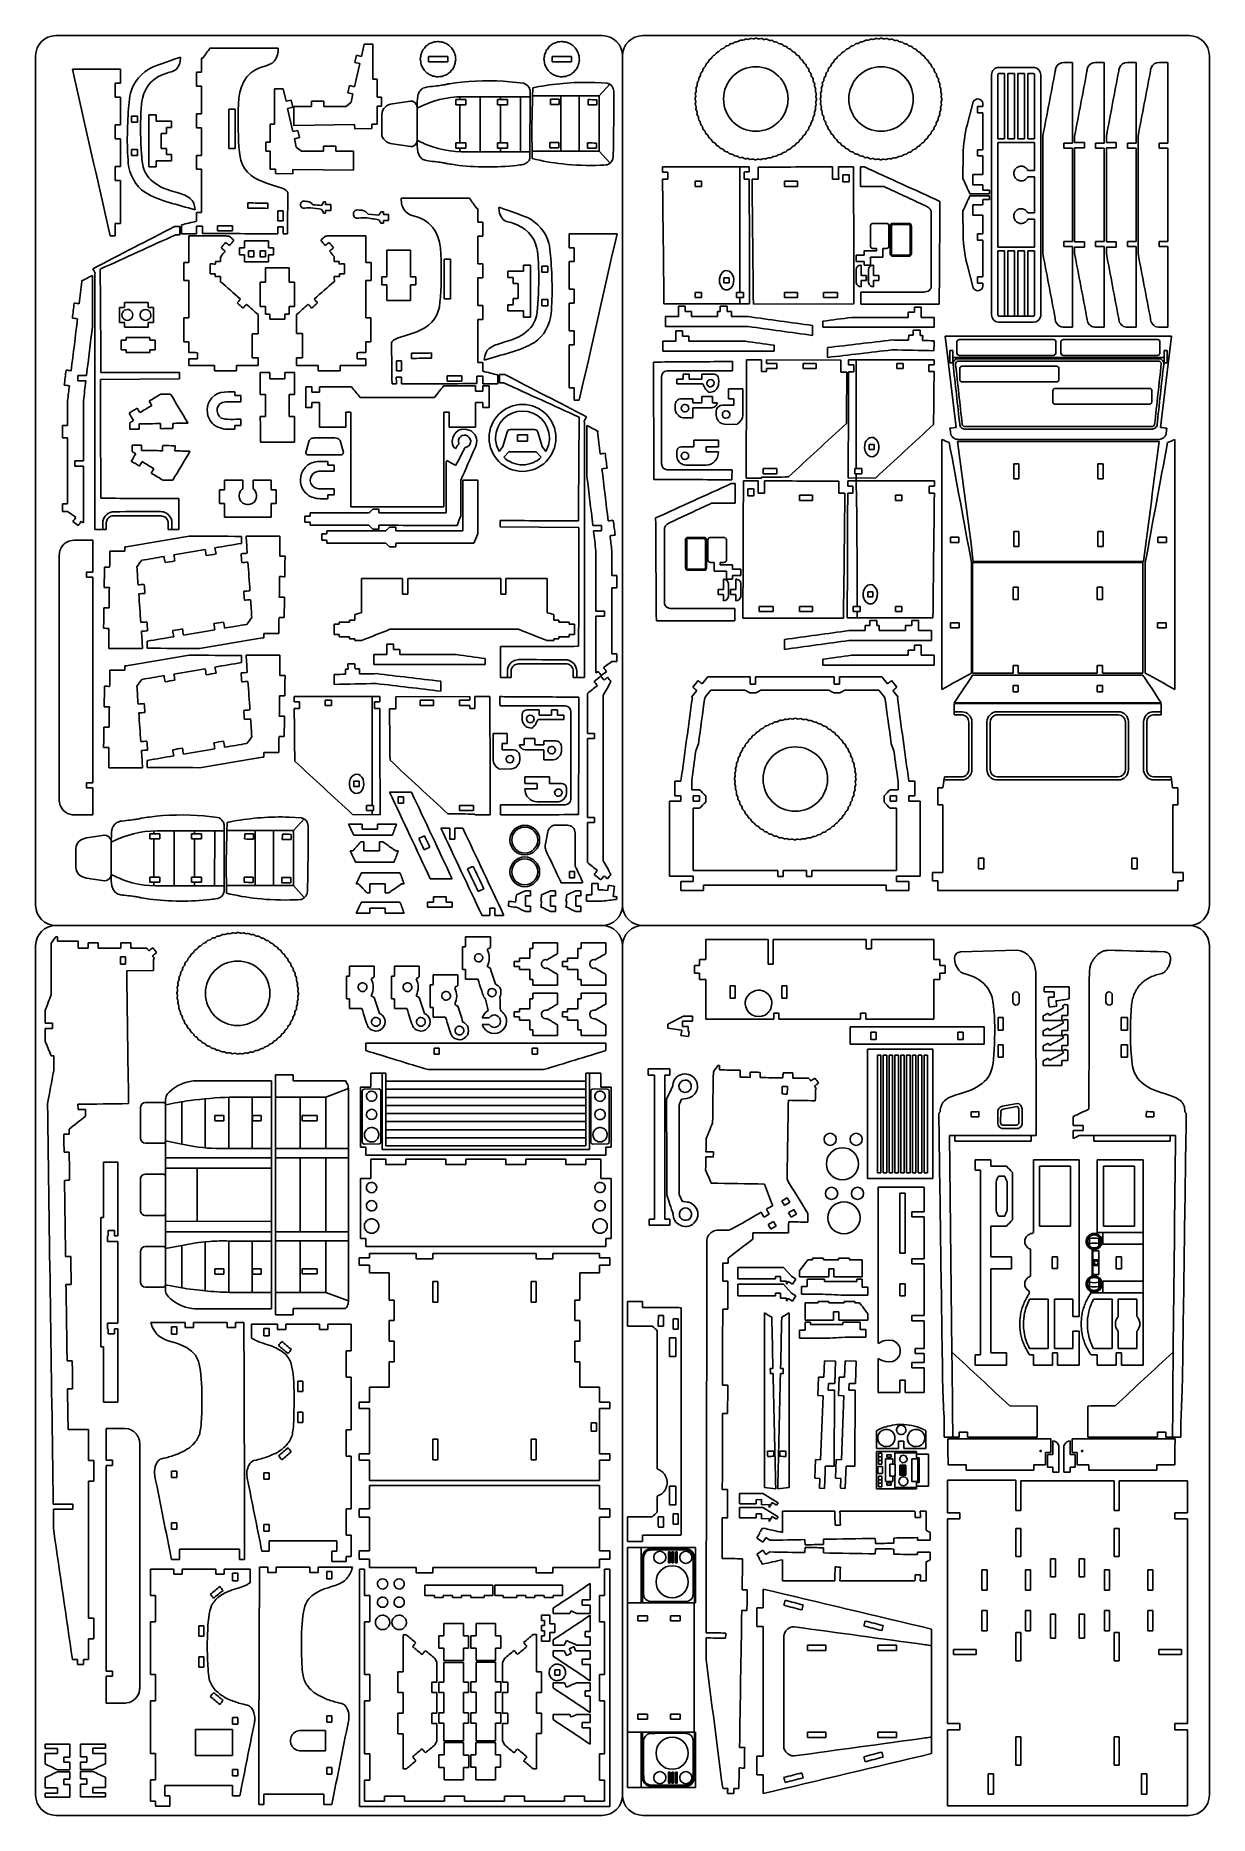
# Model space of a CAD drawing. Extents: x 280 to 860, y 22 to 902.
import ezdxf

# ---------------------------------------------------------------- set-up
doc = ezdxf.new("R2010")
doc.units = 0
doc.layers.get('0').update_dxf_attribs({"linetype": 'CONTINUOUS'})

msp = doc.modelspace()

# ---------------------------------------------------------------- linework, layer by layer
at = {"color": 175}
for p, q in [((290.305915, 902.300344), (560.305915, 902.300344)), ((580.305915, 902.300344), (850.305915, 902.300344)), ((280.305915, 472.300344), (280.305915, 892.300344)), ((570.305915, 472.300344), (570.305915, 892.300344)), ((860.305915, 892.300344), (860.305915, 472.300344)), ((560.305915, 462.300344), (290.305915, 462.300344)), ((850.305915, 462.300344), (580.305915, 462.300344)), ((280.305915, 32.300344), (280.305915, 452.300344)), ((570.305915, 32.300344), (570.305915, 452.300344)), ((860.305915, 452.300344), (860.305915, 32.300344)), ((560.305915, 22.300344), (290.305915, 22.300344)), ((850.305915, 22.300344), (580.305915, 22.300344))]:
    msp.add_line(p, q, dxfattribs=at)
at = {"color": 3}
for p, q in [((441.27493, 892.030383), (442.63333, 898.108283)), ((442.63333, 898.108283), (446.95073, 898.107983)), ((446.95073, 898.107983), (446.95123, 880.735783)), ((437.99913, 889.065983), (438.78613, 892.586783)), ((440.48793, 888.509583), (437.99913, 889.065983)), ((438.78613, 892.586783), (441.27493, 892.030383)), ((437.91503, 876.998383), (440.48793, 888.509583)), ((446.95123, 880.735783), (449.05333, 880.735283)), ((449.05333, 880.735283), (449.05313, 871.852883)), ((756.364015, 886.593144), (773.834515, 886.561744)), ((398.373145, 875.925573), (398.372645, 858.553373)), ((402.690545, 875.925873), (398.373145, 875.925573)), ((404.048945, 869.847973), (402.690545, 875.925873)), ((434.63893, 874.033483), (435.42603, 877.554683)), ((437.12793, 873.476983), (434.63893, 874.033483)), ((435.42603, 877.554683), (437.91503, 876.998383)), ((436.19533, 869.304483), (437.12793, 873.476983)), ((449.05313, 871.852883), (451.17813, 871.852783)), ((451.17813, 871.852783), (451.17803, 867.411483)), ((521.312415, 878.717744), (514.617515, 879.484944)), ((524.596815, 842.137944), (524.607615, 875.137544)), ((562.707015, 878.752344), (556.571915, 879.117444)), ((566.064415, 868.238344), (566.039815, 874.882244)), ((406.537745, 870.404373), (404.048945, 869.847973)), ((404.835945, 866.327173), (407.324745, 866.883573)), ((407.408845, 854.815973), (404.835945, 866.327173)), ((407.324745, 866.883573), (406.537745, 870.404373)), ((407.90453, 857.905783), (407.90543, 867.317183)), ((407.90543, 867.317183), (416.63953, 867.317183)), ((416.63953, 867.317183), (416.63973, 869.867383)), ((416.63973, 869.867383), (422.76003, 869.867383)), ((422.76003, 869.867383), (422.75983, 867.317183)), ((422.75983, 867.317183), (433.70473, 867.315983)), ((433.70473, 867.315983), (436.19533, 869.304483)), ((449.05293, 867.411583), (449.05273, 858.498283)), ((451.17803, 867.411483), (449.05293, 867.411583)), ((525.795215, 870.627344), (525.541215, 857.016544)), ((740.589115, 858.078344), (743.610215, 869.545044)), ((398.372645, 858.553373), (396.270545, 858.552873)), ((396.270545, 858.552873), (396.270745, 849.670473)), ((409.897845, 855.372273), (407.408845, 854.815973)), ((437.95393, 858.338383), (407.90453, 857.905783)), ((410.684945, 851.851073), (409.897845, 855.372273)), ((437.98463, 856.213283), (437.95393, 858.338383)), ((446.48443, 856.335683), (437.98463, 856.213283)), ((449.05273, 858.498283), (446.45363, 858.460783)), ((446.45363, 858.460783), (446.48443, 856.335683)), ((525.541215, 857.016544), (525.610215, 841.459444)), ((396.270745, 849.670473), (394.145745, 849.670373)), ((394.145745, 849.670373), (394.145845, 845.229073)), ((394.145845, 845.229073), (396.270945, 845.229173)), ((396.270945, 845.229173), (396.271145, 836.315873)), ((408.195945, 851.294573), (410.684945, 851.851073)), ((409.128545, 847.122073), (408.195945, 851.294573)), ((411.619145, 845.133573), (409.128545, 847.122073)), ((422.564045, 845.134773), (411.619145, 845.133573)), ((428.684145, 847.684973), (422.563845, 847.684973)), ((422.563845, 847.684973), (422.564045, 845.134773)), ((428.684345, 845.134773), (428.684145, 847.684973)), ((437.418445, 845.134773), (428.684345, 845.134773)), ((437.419345, 835.723373), (437.418445, 845.134773)), ((469.120815, 844.885044), (469.791015, 843.019944)), ((396.271145, 836.315873), (398.870245, 836.278373)), ((398.870245, 836.278373), (398.839445, 834.153273)), ((407.339245, 834.030873), (407.369945, 836.155973)), ((407.369945, 836.155973), (437.419345, 835.723373)), ((469.791015, 843.019944), (470.760215, 841.744344)), ((524.525815, 841.720644), (524.596815, 842.137944)), ((590.055615, 837.404344), (632.889815, 837.414344)), ((689.840515, 837.337144), (687.834315, 837.357444)), ((738.530715, 831.508044), (738.599015, 843.781644)), ((322.175015, 809.410144), (322.173615, 830.733044)), ((398.839445, 834.153273), (407.339245, 834.030873)), ((411.469715, 819.823644), (411.151215, 819.114244)), ((444.591015, 813.976044), (449.971715, 813.566444)), ((738.530715, 815.618344), (738.599015, 803.344744)), ((351.593715, 803.868144), (349.587515, 803.847744)), ((359.761815, 804.293344), (352.425015, 804.291144)), ((692.815715, 798.321944), (692.820315, 808.394344)), ((692.818715, 798.321944), (692.823315, 808.394344)), ((694.033115, 809.459144), (701.080615, 809.421444)), ((694.036115, 809.459144), (701.083615, 809.421444)), ((701.988315, 808.239944), (701.983815, 798.167544)), ((701.991315, 808.239944), (701.986815, 798.167544)), ((702.641715, 808.246744), (702.641715, 794.258244)), ((702.644715, 808.246744), (702.644715, 794.258244)), ((711.820915, 809.463744), (703.549615, 809.428144)), ((711.823915, 809.463744), (703.552615, 809.428144)), ((703.854215, 793.193244), (712.125615, 793.228844)), ((703.857215, 793.193244), (712.128615, 793.228844)), ((369.087015, 784.459544), (366.529515, 784.495444)), ((430.414315, 784.468544), (432.971815, 784.504444)), ((685.693415, 780.670344), (685.715215, 786.612044)), ((685.696415, 780.670344), (685.718215, 786.612044)), ((691.792915, 780.670344), (691.814715, 786.612044)), ((691.795915, 780.670344), (691.817715, 786.612044)), ((740.589115, 789.048044), (743.610215, 777.581344)), ((685.780315, 780.010444), (685.693415, 780.670344)), ((685.783315, 780.010444), (685.696415, 780.670344)), ((691.879815, 780.010444), (691.792915, 780.670344)), ((691.882815, 780.010444), (691.795915, 780.670344)), ((633.138915, 769.616244), (590.791215, 769.642544)), ((634.996615, 769.459144), (684.696315, 769.608144)), ((773.355315, 760.543344), (755.884715, 760.574744)), ((792.710515, 758.093244), (787.868215, 758.129944)), ((808.396815, 758.093244), (803.554515, 758.129944)), ((824.087415, 758.093244), (819.245015, 758.129944)), ((839.772315, 758.093244), (834.929915, 758.129844)), ((543.905915, 728.095944), (543.907315, 749.418844)), ((729.772815, 753.656344), (735.255515, 708.595044)), ((836.158615, 708.595044), (841.640415, 753.656344)), ((360.317615, 745.519544), (360.319115, 742.424144)), ((439.183715, 745.528544), (439.182215, 742.433144)), ((638.963415, 742.005844), (631.620615, 741.986744)), ((678.137715, 741.861844), (641.506315, 741.994644)), ((682.047015, 741.982644), (724.280815, 742.002544)), ((351.328615, 732.596544), (312.340015, 732.330744)), ((509.525915, 730.666544), (511.532115, 730.646144)), ((296.096215, 709.542544), (296.099915, 721.841644)), ((501.361315, 730.091744), (508.698115, 730.089544)), ((605.023715, 713.251244), (600.345215, 713.289944)), ((326.913015, 707.713644), (326.872515, 710.869244)), ((626.742415, 710.092544), (620.636215, 710.131244)), ((328.007415, 699.817644), (327.966915, 696.662044)), ((415.435615, 702.097644), (413.786915, 696.199444)), ((416.129315, 702.786444), (415.435615, 702.097644)), ((428.221415, 703.373744), (417.967215, 703.379944)), ((432.393915, 696.192744), (430.744915, 702.097644)), ((414.715515, 694.975144), (431.464815, 694.969144)), ((624.023215, 680.798044), (626.029415, 680.818344)), ((724.443115, 682.135244), (681.608915, 682.145244)), ((695.421415, 683.649944), (681.831315, 683.525044)), ((351.114315, 673.411544), (351.072015, 658.140744)), ((297.423315, 652.532344), (299.323715, 652.782544)), ((315.191815, 658.140744), (309.513115, 658.140744)), ((351.072015, 658.140744), (345.796615, 658.140744)), ((509.791015, 659.394944), (548.779615, 659.129144)), ((602.674815, 654.194644), (610.946115, 654.159044)), ((611.854015, 652.977644), (611.854015, 638.989144)), ((612.507415, 652.970844), (612.511915, 642.898444)), ((620.462615, 654.190044), (613.415115, 654.152344)), ((621.680015, 643.052844), (621.675415, 653.125244)), ((565.023615, 635.340944), (565.019915, 647.640044)), ((610.641515, 637.924144), (602.370115, 637.959744)), ((622.615915, 624.741344), (622.702815, 625.401244)), ((622.702815, 625.401244), (622.681015, 631.342944)), ((628.715415, 624.741344), (628.802315, 625.401244)), ((628.802315, 625.401244), (628.780515, 631.342944)), ((679.502115, 614.190044), (629.802415, 614.339044)), ((681.359815, 614.347144), (723.707515, 614.373444)), ((510.005315, 600.209944), (510.047615, 584.939144)), ((510.047615, 584.939144), (515.323015, 584.939144)), ((545.927815, 584.939144), (551.606515, 584.939144)), ((450.328715, 575.449044), (408.094915, 575.468944)), ((458.238015, 575.328244), (494.869415, 575.461044)), ((497.412315, 575.472244), (504.755115, 575.453144)), ((734.254515, 572.074944), (734.254515, 566.471044)), ((836.516515, 566.471044), (836.516515, 572.074944)), ((734.254515, 566.471044), (738.342515, 566.447044)), ((509.408515, 539.676944), (515.514715, 539.715644)), ((531.483115, 544.164744), (536.161615, 544.203444)), ((729.348815, 535.804544), (728.609515, 530.419244)), ((842.161515, 530.419244), (841.422315, 535.804544)), ((370.112315, 515.732744), (363.417415, 516.499944)), ((373.396715, 479.152944), (373.407515, 512.152544)), ((411.651015, 515.528544), (405.515915, 515.893644)), ((415.008415, 505.014544), (414.983815, 511.658444)), ((436.954315, 517.116344), (450.544415, 516.991444)), ((543.084615, 511.883044), (536.549915, 511.831144)), ((374.739215, 507.403544), (374.485215, 493.792744)), ((442.501215, 503.648544), (441.061015, 503.650144)), ((451.874815, 503.650144), (450.149915, 503.648544)), ((374.485215, 493.792744), (374.554215, 478.235644)), ((317.920715, 481.900044), (318.590915, 480.034944)), ((318.590915, 480.034944), (319.560115, 478.759344)), ((373.325715, 478.735644), (373.396715, 479.152944)), ((445.388415, 478.460944), (443.948215, 478.459344)), ((454.762115, 478.459344), (453.037015, 478.460944)), ((737.386515, 449.296944), (765.229315, 450.062544)), ((338.637115, 440.055644), (325.299915, 439.913444)), ((600.412132, 417.518012), (592.649832, 413.464312)), ((599.961032, 412.417612), (599.961032, 414.967812)), ((599.961032, 414.967812), (604.908532, 414.967812)), ((604.908532, 417.518012), (600.412132, 417.518012)), ((604.908532, 414.967812), (604.908532, 417.518012)), ((592.649832, 413.464312), (592.649832, 411.580712)), ((592.649832, 411.580712), (599.592932, 410.506512)), ((599.581432, 410.438512), (599.202032, 407.985312)), ((599.202032, 407.985312), (602.861632, 407.419412)), ((599.592932, 410.506512), (599.581432, 410.438512)), ((602.817332, 412.417612), (599.961032, 412.417612)), ((602.809032, 409.939412), (602.817332, 412.417612)), ((603.240932, 409.872612), (602.809032, 409.939412)), ((602.861632, 407.419412), (603.240932, 409.872612)), ((453.317515, 389.325644), (445.998915, 389.325644)), ((559.533315, 389.325644), (552.214715, 389.325644)), ((344.430315, 338.425044), (344.430915, 355.645544)), ((731.869315, 358.426144), (733.087415, 251.283144)), ((734.527215, 355.624844), (734.527215, 358.426144)), ((840.942115, 355.633244), (840.942115, 358.434544)), ((827.533315, 346.359544), (827.533315, 244.841144)), ((334.639415, 339.417244), (343.532815, 339.379144)), ((343.215715, 318.872744), (334.319615, 318.893244)), ((803.363515, 310.074344), (804.392915, 309.938844)), ((622.535215, 295.375844), (619.873115, 295.428144)), ((627.342647, 293.225344), (627.340447, 287.591244)), ((649.830147, 293.214844), (627.342647, 293.225344)), ((653.847547, 288.845044), (649.830147, 293.214844)), ((627.340447, 287.591244), (645.834447, 287.576044)), ((627.342647, 284.895044), (627.340447, 279.260944)), ((649.830147, 284.884544), (627.342647, 284.895044)), ((645.834447, 287.576044), (645.834547, 288.831144)), ((645.834547, 288.831144), (648.382047, 288.829844)), ((648.382047, 288.829844), (648.391247, 286.384844)), ((648.391247, 286.384844), (651.387447, 286.386744)), ((653.847547, 280.514744), (649.830147, 284.884544)), ((651.387447, 286.386744), (651.386447, 284.950844)), ((651.386447, 284.950844), (652.212147, 286.258044)), ((652.212147, 286.258044), (654.368047, 284.895044)), ((656.003547, 287.482244), (653.847547, 288.845044)), ((654.368047, 284.895044), (656.003547, 287.482244)), ((434.672015, 275.144244), (434.936015, 277.013444)), ((627.340447, 279.260944), (645.834447, 279.245744)), ((645.834447, 279.245744), (645.834547, 280.500844)), ((645.834547, 280.500844), (648.382047, 280.499544)), ((648.382047, 280.499544), (648.391247, 278.054544)), ((648.391247, 278.054544), (651.387447, 278.056444)), ((651.387447, 278.056444), (651.386447, 276.620544)), ((651.386447, 276.620544), (652.212147, 277.927744)), ((652.212147, 277.927744), (654.368047, 276.564744)), ((656.003547, 279.151944), (653.847547, 280.514744)), ((654.368047, 276.564744), (656.003547, 279.151944)), ((701.663315, 257.346844), (700.223515, 257.157244)), ((703.555415, 257.174244), (701.663315, 257.346844)), ((670.065397, 247.038681), (669.759997, 238.925781)), ((675.560097, 246.834881), (670.065397, 247.038681)), ((675.147397, 235.869381), (675.560097, 246.834881)), ((680.323097, 247.038681), (680.017697, 238.925781)), ((685.817797, 246.834881), (680.323097, 247.038681)), ((685.405097, 235.869381), (685.817797, 246.834881)), ((701.663315, 246.493344), (703.555415, 246.666044)), ((667.190697, 239.026681), (666.845297, 229.849881)), ((669.759997, 238.925781), (667.190697, 239.026681)), ((677.448397, 239.026681), (677.102997, 229.849881)), ((680.017697, 238.925781), (677.448397, 239.026681)), ((666.845297, 229.849881), (669.414697, 229.750881)), ((669.414697, 229.750881), (668.226297, 198.104381)), ((671.961497, 232.559081), (671.962497, 232.814181)), ((675.021697, 232.550981), (671.961497, 232.559081)), ((671.962497, 232.814181), (672.097197, 235.876981)), ((672.097197, 235.876981), (675.147397, 235.869381)), ((674.913497, 195.034481), (675.021697, 232.550981)), ((677.102997, 229.849881), (679.672397, 229.750881)), ((679.672397, 229.750881), (678.483997, 198.104381)), ((682.219197, 232.559081), (682.220197, 232.814181)), ((685.279397, 232.550981), (682.219197, 232.559081)), ((682.220197, 232.814181), (682.354897, 235.876981)), ((682.354897, 235.876981), (685.405097, 235.869381)), ((685.171197, 195.034481), (685.279397, 232.550981)), ((408.138015, 228.484844), (407.937315, 218.615744)), ((761.665515, 224.873244), (775.255815, 224.694844)), ((775.255815, 224.694844), (775.281015, 209.296244)), ((800.214615, 224.702544), (800.186915, 209.303844)), ((326.281515, 213.366644), (324.381115, 213.616844)), ((706.753615, 207.412644), (706.753615, 203.710644)), ((709.303115, 203.710644), (709.303115, 207.412544)), ((736.603915, 209.296244), (729.280115, 209.296244)), ((665.647797, 198.200681), (665.302497, 189.023781)), ((668.226297, 198.104381), (665.647797, 198.200681)), ((670.423997, 191.996181), (670.528897, 195.053381)), ((670.528897, 195.053381), (674.913497, 195.034481)), ((675.905497, 198.200681), (675.560197, 189.023781)), ((678.483997, 198.104381), (675.905497, 198.200681)), ((680.681697, 191.996181), (680.786597, 195.053381)), ((680.786597, 195.053381), (685.171197, 195.034481)), ((715.615715, 200.973244), (715.615715, 202.197144)), ((779.374015, 201.795644), (779.382415, 195.621644)), ((795.005015, 201.795644), (794.996615, 195.621644)), ((665.302497, 189.023781), (667.881097, 188.928481)), ((667.881097, 188.928481), (667.696997, 184.035481)), ((670.121497, 183.943881), (670.423097, 191.964181)), ((670.423097, 191.964181), (670.423997, 191.996181)), ((675.560197, 189.023781), (678.138797, 188.928481)), ((678.138797, 188.928481), (677.954697, 184.035481)), ((680.379197, 183.943881), (680.680797, 191.964181)), ((680.680797, 191.964181), (680.681697, 191.996181)), ((715.615715, 183.840244), (715.615715, 185.064144)), ((639.652258, 181.467154), (628.152358, 181.406054)), ((628.152358, 181.406054), (628.179058, 176.339054)), ((628.179058, 176.339054), (636.412958, 176.385054)), ((636.402458, 178.399654), (638.952658, 178.413254)), ((636.412958, 176.385054), (636.402458, 178.399654)), ((638.952658, 178.413254), (638.965758, 175.939254)), ((647.176058, 176.771054), (639.652258, 181.467154)), ((642.778258, 174.540854), (644.305758, 176.988754)), ((644.305758, 176.988754), (646.469358, 175.638654)), ((646.469358, 175.638654), (647.176058, 176.771054)), ((667.696997, 184.035481), (670.121497, 183.943881)), ((677.954697, 184.035481), (680.379197, 183.943881)), ((639.652258, 174.540654), (628.152358, 174.479554)), ((628.152358, 174.479554), (628.179058, 169.412554)), ((628.179058, 169.412554), (636.412958, 169.458554)), ((636.402458, 171.473154), (638.952658, 171.486754)), ((636.412958, 169.458554), (636.402458, 171.473154)), ((638.952658, 171.486754), (638.965758, 169.012754)), ((638.965758, 175.939254), (642.771658, 175.957254)), ((638.965758, 169.012754), (642.771658, 169.030754)), ((647.176058, 169.844554), (639.652258, 174.540654)), ((642.771658, 175.957254), (642.778258, 174.540854)), ((642.771658, 169.030754), (642.778258, 167.614354)), ((642.778258, 167.614354), (644.305758, 170.062254)), ((644.305758, 170.062254), (646.469358, 168.712154)), ((646.469358, 168.712154), (647.176058, 169.844554)), ((720.369015, 172.675544), (717.447115, 172.670444)), ((722.343815, 158.360944), (722.316815, 162.214844)), ((572.796215, 154.791344), (572.795515, 36.084444)), ((606.337315, 154.790944), (572.796215, 154.791344)), ((722.343815, 152.530844), (722.316815, 148.676944)), ((720.369015, 138.216244), (717.447115, 138.221344)), ((605.640315, 127.408744), (606.337315, 127.408744)), ((455.210715, 118.626344), (454.854215, 119.487244)), ((455.332415, 117.702544), (455.210715, 118.626344)), ((463.412815, 118.626344), (463.056315, 119.487244)), ((463.534515, 117.702544), (463.412815, 118.626344)), ((606.336915, 63.466244), (605.639815, 63.466344)), ((572.795515, 36.084444), (606.336515, 36.084144))]:
    msp.add_line(p, q, dxfattribs=at)
at = {"color": 250}
for p, q in [((773.967115, 851.317544), (773.940015, 883.078444)), ((630.146615, 772.777944), (626.690515, 772.777944)), ((770.655315, 763.602744), (773.434315, 763.614544)), ((735.531415, 745.395844), (735.573115, 751.097244)), ((784.482815, 750.780444), (784.441115, 745.079044)), ((786.930415, 745.395844), (786.972115, 751.097244)), ((835.881715, 750.780444), (835.840015, 745.079044)), ((783.727315, 744.265144), (783.259015, 744.172044)), ((513.243715, 706.300244), (511.253615, 699.179944)), ((526.024215, 707.580244), (515.773815, 707.580244)), ((523.444115, 704.910044), (518.343915, 704.910044)), ((518.343915, 704.910044), (518.343915, 701.849944)), ((523.444115, 701.849944), (523.444115, 704.910044)), ((530.544415, 699.169844), (528.544315, 706.300244)), ((511.253615, 699.179944), (509.410915, 696.673844)), ((511.592415, 693.878444), (514.173715, 696.459744)), ((514.173715, 696.459744), (527.614315, 696.449844)), ((518.343915, 701.849944), (523.444115, 701.849944)), ((527.614315, 696.449844), (530.195415, 693.868744)), ((532.379615, 696.661444), (530.544415, 699.169844)), ((688.509115, 685.671644), (685.053015, 685.671644)), ((684.352115, 617.508844), (687.808215, 617.508844)), ((443.866615, 519.138044), (447.322715, 519.138044)), ((757.169715, 364.799444), (757.190715, 370.477944)), ((758.432915, 371.519844), (765.078515, 372.800944)), ((764.856515, 363.536244), (758.206615, 363.556644)), ((704.958615, 195.955844), (702.409015, 195.955844)), ((702.409015, 190.081644), (704.958615, 190.081644))]:
    msp.add_line(p, q, dxfattribs=at)
at = {"color": 1}
for p, q in [((489.937315, 870.695344), (489.937515, 872.059344)), ((491.563815, 872.091744), (499.953315, 872.088944)), ((499.953315, 872.088944), (499.944415, 844.840044)), ((509.967715, 872.085644), (499.953315, 872.088944)), ((509.967715, 872.085644), (509.967315, 870.688744)), ((519.982215, 872.082444), (509.967715, 872.085644)), ((519.982215, 872.082444), (519.973315, 844.833544)), ((524.566615, 872.080944), (519.982215, 872.082444)), ((539.813015, 872.505544), (525.578415, 872.505244)), ((539.813015, 872.505544), (548.914915, 872.505644)), ((539.813215, 845.229344), (539.813015, 872.505544)), ((548.914915, 872.505644), (558.846415, 872.505744)), ((548.915415, 845.229544), (548.914915, 872.505644)), ((558.846415, 872.505744), (564.095315, 878.300544)), ((558.846815, 845.229644), (558.846415, 872.505744)), ((468.849015, 850.522444), (468.854215, 866.426744)), ((489.932615, 849.297144), (489.936515, 867.638444)), ((509.966315, 867.631944), (509.960315, 849.290444)), ((489.931615, 844.876044), (489.931815, 846.240144)), ((509.958915, 844.836644), (499.944415, 844.840044)), ((509.959315, 846.233544), (509.958915, 844.836644)), ((509.958915, 844.836644), (519.973315, 844.833544)), ((519.973315, 844.833544), (524.557715, 844.831944)), ((525.578715, 845.229144), (539.813215, 845.229344)), ((539.813215, 845.229344), (548.915415, 845.229544)), ((558.846815, 845.229644), (548.915415, 845.229544)), ((564.095915, 839.434844), (558.846815, 845.229644)), ((703.241715, 808.246744), (703.241715, 794.303444)), ((703.244715, 808.246744), (703.244715, 794.303444)), ((711.810615, 808.863744), (703.642215, 808.828544)), ((711.813615, 808.863744), (703.645215, 808.828544)), ((703.864615, 793.793344), (712.033815, 793.828444)), ((703.867615, 793.793344), (712.036815, 793.828444)), ((837.926615, 740.475144), (837.926615, 746.594044)), ((347.661215, 658.140744), (347.623415, 662.320144)), ((602.685115, 653.594644), (610.853515, 653.559444)), ((611.254015, 652.977644), (611.254015, 639.034344)), ((610.631115, 638.524244), (602.461915, 638.559344)), ((513.458415, 584.939144), (513.496215, 589.118544)), ((836.516515, 568.000544), (832.205515, 567.962144)), ((407.790415, 509.281944), (413.039315, 515.076744)), ((317.648915, 487.537444), (317.654115, 503.441744)), ((338.732515, 486.312144), (338.736415, 504.653444)), ((338.737215, 507.710344), (338.737415, 509.074344)), ((340.363715, 509.106744), (348.753215, 509.103944)), ((348.753215, 509.103944), (348.744315, 481.855044)), ((358.767615, 509.100644), (348.753215, 509.103944)), ((358.766215, 504.646944), (358.760215, 486.305444)), ((358.767615, 509.100644), (358.767215, 507.703744)), ((368.782115, 509.097444), (358.767615, 509.100644)), ((368.782115, 509.097444), (368.773215, 481.848544)), ((373.366515, 509.095944), (368.782115, 509.097444)), ((388.757015, 509.281744), (374.522415, 509.281444)), ((388.757015, 509.281744), (397.858915, 509.281844)), ((388.757215, 482.005544), (388.757015, 509.281744)), ((397.858915, 509.281844), (407.790415, 509.281944)), ((397.859415, 482.005744), (397.858915, 509.281844)), ((407.790815, 482.005844), (407.790415, 509.281944)), ((338.731515, 481.891044), (338.731715, 483.255144)), ((358.758815, 481.851644), (348.744315, 481.855044)), ((358.759215, 483.248544), (358.758815, 481.851644)), ((358.758815, 481.851644), (368.773215, 481.848544)), ((368.773215, 481.848544), (373.357615, 481.846944)), ((374.522715, 482.005344), (388.757215, 482.005544)), ((388.757215, 482.005544), (397.859415, 482.005744)), ((407.790815, 482.005844), (397.859415, 482.005744)), ((413.039915, 476.211044), (407.790815, 482.005844)), ((423.716615, 377.402044), (434.909315, 381.636244)), ((449.895215, 381.463444), (442.492515, 381.428744)), ((453.317515, 385.326744), (453.317515, 377.328644)), ((552.214715, 385.326744), (552.214715, 377.328644)), ((562.088715, 381.463444), (555.373115, 381.428744)), ((344.497815, 355.765444), (344.498715, 373.630944)), ((352.502015, 375.166844), (352.501615, 354.231244)), ((364.127515, 352.344644), (364.128715, 376.626444)), ((375.755415, 377.384844), (375.754815, 351.994344)), ((376.122615, 377.399144), (387.382015, 377.399244)), ((387.381515, 352.004944), (387.382015, 377.399244)), ((387.382015, 377.399244), (396.885015, 377.399444)), ((410.968515, 377.401944), (398.886015, 377.401844)), ((410.968015, 377.057944), (410.968515, 377.401944)), ((410.970315, 352.304344), (410.968015, 377.057944)), ((410.968515, 377.401944), (423.716615, 377.402044)), ((423.716615, 377.402044), (423.716615, 351.962444)), ((755.765615, 364.559544), (755.804215, 370.827644)), ((756.945815, 372.518244), (758.140815, 373.013144)), ((758.140815, 373.013144), (765.328115, 374.326944)), ((767.763815, 371.640344), (767.720715, 364.080944)), ((765.096415, 361.892144), (757.954515, 361.935244)), ((767.720715, 364.080944), (767.398815, 363.214844)), ((352.501615, 354.231244), (344.497815, 355.765444)), ((352.501615, 354.231244), (358.607215, 353.058444)), ((375.754815, 351.994344), (387.381515, 352.004944)), ((396.884015, 352.005744), (387.381515, 352.004944)), ((410.968315, 351.962044), (410.970315, 352.304344)), ((442.756515, 354.256044), (450.159115, 354.290844)), ((555.637015, 354.256044), (563.039715, 354.290844)), ((396.883715, 347.400044), (344.497415, 347.394644)), ((398.887915, 351.962144), (410.968315, 351.962044)), ((410.968315, 347.398744), (398.887915, 347.398944)), ((423.716615, 351.962444), (410.968315, 351.962044)), ((410.968315, 347.398744), (423.787515, 347.399044)), ((410.970315, 347.056744), (410.968315, 347.398744)), ((410.970315, 311.235244), (410.970315, 347.056744)), ((423.787615, 351.962244), (423.716615, 351.962444)), ((423.787515, 347.399044), (434.935315, 347.398744)), ((423.787515, 310.893244), (423.787515, 347.399044)), ((434.936215, 351.962144), (423.787615, 351.962244)), ((344.486415, 338.415044), (344.486415, 319.875944)), ((396.883515, 342.265844), (344.497015, 342.260644)), ((360.208115, 342.262244), (360.208115, 316.028744)), ((396.883515, 316.025144), (344.497015, 316.030344)), ((396.883715, 310.891244), (344.497415, 310.896544)), ((398.887915, 310.893144), (410.968315, 310.892944)), ((410.968315, 310.892944), (410.970315, 311.235244)), ((410.968315, 310.892944), (423.787515, 310.893244)), ((423.787515, 310.893244), (434.935315, 310.892844)), ((805.652215, 308.385644), (805.652215, 303.808344)), ((352.501615, 304.060244), (344.497815, 302.525944)), ((344.497815, 302.525944), (344.498715, 284.660844)), ((352.868215, 304.130544), (352.501615, 304.060244)), ((352.501615, 304.060244), (352.502015, 283.125144)), ((366.360315, 306.121144), (364.127515, 305.946544)), ((364.127515, 305.946544), (364.128715, 281.665444)), ((375.755415, 280.907144), (375.754815, 306.297444)), ((375.754815, 306.297444), (387.381515, 306.286644)), ((387.381515, 306.286644), (387.382015, 280.892644)), ((396.884015, 306.285544), (387.381515, 306.286644)), ((410.968315, 306.329744), (398.887915, 306.329844)), ((410.968015, 281.233744), (410.970315, 305.987544)), ((423.787615, 306.330044), (410.968315, 306.329744)), ((410.970315, 305.987544), (410.968315, 306.329744)), ((423.787615, 306.330044), (423.787115, 305.987544)), ((423.787115, 305.987544), (423.788315, 280.863344)), ((434.936215, 306.329844), (423.787615, 306.330044)), ((344.498715, 284.660844), (352.502015, 283.125144)), ((801.074815, 283.813344), (801.074815, 287.336544)), ((805.652215, 287.336544), (805.652215, 282.759244)), ((376.122615, 280.892844), (387.382015, 280.892644)), ((387.382015, 280.892644), (396.885015, 280.892444)), ((398.886015, 280.889944), (410.968515, 280.890044)), ((410.968515, 280.890044), (410.968015, 281.233744)), ((423.716615, 280.890544), (410.968515, 280.890044)), ((423.788315, 280.863344), (423.716615, 280.890544)), ((434.909315, 276.654944), (423.788315, 280.863344)), ((696.769515, 195.955844), (696.769515, 201.340444)), ((698.482715, 201.340444), (698.482715, 195.955844)), ((709.572315, 195.466244), (708.103715, 195.466244)), ((696.769515, 184.696944), (696.769515, 190.081644)), ((698.482715, 190.081644), (698.482715, 184.696944)), ((708.103715, 190.571144), (709.572315, 190.571144)), ((580.147715, 40.979544), (580.148015, 63.466544))]:
    msp.add_line(p, q, dxfattribs=at)
at = {"color": 2}
for p, q in [((736.955515, 737.647244), (736.997115, 731.945844)), ((785.865215, 731.945844), (785.865215, 737.963944)), ((782.951215, 726.643744), (782.992815, 720.942344)), ((831.902515, 721.259044), (831.860815, 726.960444)), ((831.649715, 720.514044), (831.902515, 721.259044))]:
    msp.add_line(p, q, dxfattribs=at)
at = {"color": 175}
for points in [[(280.305915, 892.300344), (280.305915, 897.800344), (284.805915, 902.300344), (290.305915, 902.300344)], [(560.305915, 902.300344), (565.805915, 902.300344), (570.305915, 897.800344), (570.305915, 892.300344)], [(570.305915, 892.300344), (570.305915, 897.800344), (574.805915, 902.300344), (580.305915, 902.300344)], [(850.305915, 902.300344), (855.805915, 902.300344), (860.305915, 897.800344), (860.305915, 892.300344)], [(290.305915, 462.300344), (284.805915, 462.300344), (280.305915, 466.800344), (280.305915, 472.300344)], [(570.305915, 472.300344), (570.305915, 466.800344), (565.805915, 462.300344), (560.305915, 462.300344)], [(580.305915, 462.300344), (574.805915, 462.300344), (570.305915, 466.800344), (570.305915, 472.300344)], [(860.305915, 472.300344), (860.305915, 466.800344), (855.805915, 462.300344), (850.305915, 462.300344)], [(280.305915, 452.300344), (280.305915, 457.800344), (284.805915, 462.300344), (290.305915, 462.300344)], [(560.305915, 462.300344), (565.805915, 462.300344), (570.305915, 457.800344), (570.305915, 452.300344)], [(570.305915, 452.300344), (570.305915, 457.800344), (574.805915, 462.300344), (580.305915, 462.300344)], [(850.305915, 462.300344), (855.805915, 462.300344), (860.305915, 457.800344), (860.305915, 452.300344)], [(290.305915, 22.300344), (284.805915, 22.300344), (280.305915, 26.800344), (280.305915, 32.300344)], [(570.305915, 32.300344), (570.305915, 26.800344), (565.805915, 22.300344), (560.305915, 22.300344)], [(580.305915, 22.300344), (574.805915, 22.300344), (570.305915, 26.800344), (570.305915, 32.300344)], [(860.305915, 32.300344), (860.305915, 26.800344), (855.805915, 22.300344), (850.305915, 22.300344)]]:
    msp.add_open_spline(points, degree=3, dxfattribs=at)
at = {"color": 3}
for points in [[(473.133915, 896.992044), (473.750215, 897.438244), (474.366615, 897.884244), (474.982915, 898.330444)], [(474.982915, 898.330444), (475.693715, 898.601944), (476.404515, 898.873344), (477.115315, 899.144844)], [(477.115315, 899.144844), (477.872015, 899.223044), (478.628915, 899.301344), (479.385715, 899.379444)], [(479.385715, 899.379444), (480.136915, 899.259144), (480.888315, 899.138844), (481.639615, 899.018544)], [(481.639615, 899.018544), (482.334115, 898.707844), (483.028615, 898.397244), (483.723215, 898.086544)], [(483.723215, 898.086544), (484.313715, 897.606744), (484.904215, 897.126844), (485.494715, 896.647044)], [(534.245915, 896.992044), (534.862215, 897.438244), (535.478615, 897.884244), (536.094915, 898.330444)], [(536.094915, 898.330444), (536.805715, 898.601944), (537.516515, 898.873344), (538.227315, 899.144844)], [(538.227315, 899.144844), (538.984015, 899.223044), (539.740915, 899.301344), (540.497715, 899.379444)], [(540.497715, 899.379444), (541.248915, 899.259144), (542.000315, 899.138844), (542.751615, 899.018544)], [(542.751615, 899.018544), (543.446115, 898.707844), (544.140615, 898.397244), (544.835215, 898.086544)], [(544.835215, 898.086544), (545.425715, 897.606744), (546.016215, 897.126844), (546.606715, 896.647044)], [(621.843915, 897.206844), (623.275315, 897.306344), (623.067515, 898.276244), (624.062115, 898.332744)], [(624.062115, 898.332744), (625.499015, 898.414444), (625.155715, 898.735744), (625.858915, 899.127044)], [(625.858915, 899.127044), (626.538115, 899.504844), (627.032815, 898.880744), (628.027115, 899.730944)], [(628.027115, 899.730944), (628.927215, 900.500644), (629.368315, 899.558844), (630.476815, 900.223944)], [(630.476815, 900.223944), (631.526015, 900.853044), (631.232115, 900.435744), (632.187715, 900.420944)], [(632.187715, 900.420944), (633.116915, 900.406444), (633.299415, 901.061844), (634.109515, 900.819944)], [(634.109515, 900.819944), (635.532415, 900.395044), (635.320815, 900.853344), (636.129315, 900.989644)], [(636.129315, 900.989644), (636.876215, 901.115544), (637.185815, 900.394144), (638.245815, 900.699244)], [(638.245815, 900.699244), (639.419515, 901.037244), (639.030615, 900.710144), (639.949915, 900.449144)], [(639.949915, 900.449144), (640.845115, 900.194844), (641.190315, 900.778944), (641.909315, 900.336444)], [(641.909315, 900.336444), (643.173815, 899.557944), (643.089115, 900.054644), (643.904815, 899.977044)], [(643.904815, 899.977044), (644.658115, 899.905344), (644.770915, 899.127044), (645.873015, 899.148444)], [(645.873015, 899.148444), (647.094915, 899.172244), (646.634215, 898.956644), (647.455215, 898.466044)], [(647.455215, 898.466044), (648.254415, 897.988744), (648.737915, 898.463344), (649.317915, 897.851244)], [(649.317915, 897.851244), (650.340215, 896.772844), (650.389615, 897.273044), (651.154115, 896.986644)], [(683.741315, 897.206844), (685.172715, 897.306344), (684.964915, 898.276244), (685.959515, 898.332744)], [(685.959515, 898.332744), (687.396415, 898.414444), (687.053115, 898.735744), (687.756315, 899.127044)], [(687.756315, 899.127044), (688.435515, 899.504844), (688.930215, 898.880744), (689.924515, 899.730944)], [(689.924515, 899.730944), (690.824615, 900.500644), (691.265715, 899.558844), (692.374215, 900.223944)], [(692.374215, 900.223944), (693.423415, 900.853044), (693.129515, 900.435744), (694.085115, 900.420944)], [(694.085115, 900.420944), (695.014315, 900.406444), (695.196815, 901.061844), (696.006915, 900.819944)], [(696.006915, 900.819944), (697.429815, 900.395044), (697.218215, 900.853344), (698.026715, 900.989644)], [(698.026715, 900.989644), (698.773615, 901.115544), (699.083215, 900.394144), (700.143215, 900.699244)], [(700.143215, 900.699244), (701.316915, 901.037244), (700.928015, 900.710144), (701.847315, 900.449144)], [(701.847315, 900.449144), (702.742515, 900.194844), (703.087715, 900.778944), (703.806715, 900.336444)], [(703.806715, 900.336444), (705.071215, 899.557944), (704.986515, 900.054644), (705.802215, 899.977044)], [(705.802215, 899.977044), (706.555515, 899.905344), (706.668315, 899.127044), (707.770415, 899.148444)], [(707.770415, 899.148444), (708.992315, 899.172244), (708.531615, 898.956644), (709.352615, 898.466044)], [(709.352615, 898.466044), (710.151815, 897.988744), (710.635315, 898.463344), (711.215315, 897.851244)], [(711.215315, 897.851244), (712.237615, 896.772844), (712.287015, 897.273044), (713.051515, 896.986644)], [(351.951315, 891.664344), (350.235015, 891.140644), (339.521215, 887.355744), (337.760315, 886.527644)], [(350.284915, 886.269744), (351.622915, 888.067944), (351.668915, 889.253544), (351.912015, 891.257744)], [(351.912015, 891.257744), (351.925215, 891.393244), (351.938215, 891.528844), (351.951315, 891.664344)], [(362.333315, 884.205944), (362.336115, 886.496744), (362.338915, 888.787444), (362.341715, 891.078344)], [(362.341715, 891.078344), (362.511615, 891.078144), (362.681615, 891.077944), (362.851615, 891.077744)], [(362.851615, 891.077744), (364.050415, 892.742344), (365.249115, 894.406944), (366.447915, 896.071544)], [(366.447915, 896.071544), (377.675415, 896.071544), (388.902915, 896.071544), (400.130415, 896.071544)], [(398.231615, 889.674344), (395.663815, 886.462744), (389.913415, 887.946744), (384.733115, 881.857444)], [(400.130415, 896.071544), (400.188415, 893.723244), (399.805015, 891.642244), (398.231615, 889.674344)], [(470.401415, 890.883044), (470.521715, 891.634344), (470.642015, 892.385644), (470.762315, 893.136944)], [(470.636115, 888.612544), (470.557915, 889.369444), (470.479715, 890.126144), (470.401415, 890.883044)], [(470.762315, 893.136944), (471.073015, 893.831544), (471.383715, 894.525944), (471.694415, 895.220544)], [(471.694415, 895.220544), (472.174215, 895.811044), (472.654115, 896.401544), (473.133915, 896.992044)], [(485.494715, 896.647044), (485.940815, 896.030744), (486.386915, 895.414344), (486.833115, 894.798044)], [(486.833115, 894.798044), (487.104615, 894.087344), (487.376015, 893.376444), (487.647515, 892.665644)], [(487.882115, 890.395144), (487.761815, 889.643944), (487.641515, 888.892544), (487.521215, 888.141344)], [(487.647515, 892.665644), (487.725715, 891.908844), (487.803915, 891.152044), (487.882115, 890.395144)], [(531.513415, 890.883044), (531.633715, 891.634344), (531.754015, 892.385644), (531.874315, 893.136944)], [(531.748115, 888.612544), (531.669915, 889.369444), (531.591715, 890.126144), (531.513415, 890.883044)], [(531.874315, 893.136944), (532.185015, 893.831544), (532.495715, 894.525944), (532.806415, 895.220544)], [(532.806415, 895.220544), (533.286215, 895.811044), (533.766115, 896.401544), (534.245915, 896.992044)], [(546.606715, 896.647044), (547.052815, 896.030744), (547.498915, 895.414344), (547.945115, 894.798044)], [(547.945115, 894.798044), (548.216615, 894.087344), (548.488015, 893.376444), (548.759515, 892.665644)], [(548.994115, 890.395144), (548.873815, 889.643944), (548.753515, 888.892544), (548.633215, 888.141344)], [(548.759515, 892.665644), (548.837715, 891.908844), (548.915915, 891.152044), (548.994115, 890.395144)], [(611.448415, 887.621744), (611.742915, 888.810144), (611.832615, 888.308244), (612.519415, 888.973344)], [(612.519415, 888.973344), (613.184915, 889.617644), (612.850815, 890.212744), (613.595015, 890.614444)], [(613.595015, 890.614444), (614.900915, 891.319244), (614.428915, 891.496644), (614.903215, 892.162844)], [(614.903215, 892.162844), (615.342215, 892.779944), (616.071515, 892.487344), (616.604615, 893.452844)], [(616.604615, 893.452844), (617.195715, 894.523244), (617.154815, 894.017044), (617.989015, 894.480644)], [(617.989015, 894.480644), (618.865415, 894.967844), (618.566915, 895.623644), (619.578815, 895.810944)], [(619.578815, 895.810944), (621.080615, 896.088944), (620.603015, 897.120644), (621.843915, 897.206844)], [(651.154115, 896.986644), (651.863815, 896.720744), (651.769415, 895.941844), (652.839115, 895.676744)], [(652.839115, 895.676744), (654.027215, 895.382344), (653.525215, 895.293344), (654.190615, 894.605944)], [(654.190615, 894.605944), (654.835315, 893.940144), (655.429315, 894.275344), (655.831815, 893.530244)], [(655.831815, 893.530244), (656.537715, 892.223744), (656.712715, 892.697244), (657.380415, 892.222244)], [(657.380415, 892.222244), (657.997615, 891.783044), (657.704715, 891.053644), (658.670015, 890.520344)], [(658.670015, 890.520344), (659.742015, 889.928244), (659.234015, 889.971244), (659.698315, 889.136144)], [(659.698315, 889.136144), (660.148115, 888.326644), (660.809115, 888.495644), (661.005215, 887.673044)], [(673.345815, 887.621744), (673.640315, 888.810144), (673.730015, 888.308244), (674.416815, 888.973344)], [(674.416815, 888.973344), (675.082315, 889.617644), (674.748215, 890.212744), (675.492415, 890.614444)], [(675.492415, 890.614444), (676.798315, 891.319244), (676.326315, 891.496644), (676.800615, 892.162844)], [(676.800615, 892.162844), (677.239615, 892.779944), (677.968915, 892.487344), (678.502015, 893.452844)], [(678.502015, 893.452844), (679.093115, 894.523244), (679.052215, 894.017044), (679.886415, 894.480644)], [(679.886415, 894.480644), (680.762815, 894.967844), (680.464315, 895.623644), (681.476215, 895.810944)], [(681.476215, 895.810944), (682.978015, 896.088944), (682.500415, 897.120644), (683.741315, 897.206844)], [(713.051515, 896.986644), (713.761215, 896.720744), (713.666815, 895.941844), (714.736515, 895.676744)], [(714.736515, 895.676744), (715.924615, 895.382344), (715.422615, 895.293344), (716.088015, 894.605944)], [(716.088015, 894.605944), (716.732715, 893.940144), (717.326715, 894.275344), (717.729215, 893.530244)], [(717.729215, 893.530244), (718.435115, 892.223744), (718.610115, 892.697244), (719.277815, 892.222244)], [(719.277815, 892.222244), (719.895015, 891.783044), (719.602115, 891.053644), (720.567415, 890.520344)], [(720.567415, 890.520344), (721.639415, 889.928244), (721.131415, 889.971244), (721.595715, 889.136144)], [(721.595715, 889.136144), (722.045515, 888.326644), (722.706515, 888.495644), (722.902615, 887.673044)], [(784.470115, 886.394144), (785.143215, 888.018944), (786.660015, 888.980444), (788.427315, 889.038244)], [(788.427315, 889.038244), (789.855115, 889.038244), (791.282715, 889.038244), (792.710515, 889.038244)], [(792.710515, 889.038244), (792.710515, 875.736444), (792.710515, 862.434544), (792.710515, 849.132644)], [(800.156315, 886.394144), (800.829515, 888.018944), (802.346315, 888.980444), (804.113615, 889.038244)], [(804.113615, 889.038244), (805.541315, 889.038244), (806.969015, 889.038244), (808.396815, 889.038244)], [(808.396815, 889.038244), (808.396815, 875.736444), (808.396815, 862.434544), (808.396815, 849.132644)], [(815.846915, 886.394144), (816.520115, 888.019044), (818.036715, 888.980444), (819.804115, 889.038244)], [(819.804115, 889.038244), (821.231815, 889.038244), (822.659615, 889.038244), (824.087415, 889.038244)], [(824.087415, 889.038244), (824.087415, 875.736444), (824.087415, 862.434544), (824.087415, 849.132644)], [(831.531915, 886.394044), (832.205115, 888.019144), (833.721615, 888.980444), (835.489015, 889.038144)], [(835.489015, 889.038144), (836.916815, 889.038144), (838.344615, 889.038144), (839.772315, 889.038144)], [(839.772315, 889.038144), (839.772315, 875.736344), (839.772315, 862.434444), (839.772315, 849.132644)], [(298.478315, 885.620244), (304.701115, 858.176544), (310.923815, 830.733044), (317.146515, 803.289344)], [(322.173615, 885.620244), (314.275215, 885.620244), (306.376715, 885.620244), (298.478315, 885.620244)], [(322.173615, 878.759344), (322.173615, 881.046344), (322.173615, 883.333244), (322.173615, 885.620244)], [(337.760315, 886.527644), (332.835315, 884.211744), (328.548115, 879.231244), (327.183615, 873.911244)], [(333.080115, 871.217744), (334.552515, 877.926744), (338.842415, 881.606244), (345.067415, 883.785344)], [(345.067415, 883.785344), (347.366115, 884.523444), (348.792615, 884.264244), (350.284915, 886.269744)], [(359.783815, 884.205244), (360.633715, 884.205444), (361.483515, 884.205744), (362.333315, 884.205944)], [(359.783815, 877.344344), (359.783815, 879.631244), (359.783815, 881.918344), (359.783815, 884.205244)], [(384.733115, 881.857444), (379.919515, 876.199244), (380.513415, 867.062444), (380.367215, 859.601744)], [(471.450415, 886.480244), (471.179015, 887.191044), (470.907615, 887.901744), (470.636115, 888.612544)], [(472.788915, 884.631244), (472.342815, 885.247544), (471.896615, 885.863944), (471.450415, 886.480244)], [(474.560415, 883.191744), (473.969915, 883.671544), (473.379415, 884.151444), (472.788915, 884.631244)], [(476.644015, 882.259644), (475.949515, 882.570344), (475.254915, 882.881044), (474.560415, 883.191744)], [(478.897815, 881.898744), (478.146615, 882.019044), (477.395215, 882.139344), (476.644015, 882.259644)], [(481.168315, 882.133544), (480.411515, 882.055244), (479.654715, 881.977044), (478.897815, 881.898744)], [(483.300715, 882.947744), (482.590015, 882.676344), (481.879115, 882.404944), (481.168315, 882.133544)], [(485.149715, 884.286344), (484.533415, 883.840144), (483.917015, 883.393944), (483.300715, 882.947744)], [(486.589215, 886.057744), (486.109415, 885.467344), (485.629515, 884.876744), (485.149715, 884.286344)], [(487.521215, 888.141344), (487.210515, 887.446844), (486.899915, 886.752244), (486.589215, 886.057744)], [(514.617515, 879.484944), (505.939515, 880.242644), (496.348615, 880.074244), (487.714415, 878.923544)], [(532.562415, 886.480244), (532.291015, 887.191044), (532.019615, 887.901744), (531.748115, 888.612544)], [(533.900915, 884.631244), (533.454815, 885.247544), (533.008615, 885.863944), (532.562415, 886.480244)], [(535.672415, 883.191744), (535.081915, 883.671544), (534.491415, 884.151444), (533.900915, 884.631244)], [(537.756015, 882.259644), (537.061515, 882.570344), (536.366915, 882.881044), (535.672415, 883.191744)], [(540.009815, 881.898744), (539.258615, 882.019044), (538.507215, 882.139344), (537.756015, 882.259644)], [(542.280315, 882.133544), (541.523515, 882.055244), (540.766715, 881.977044), (540.009815, 881.898744)], [(544.412715, 882.947744), (543.702015, 882.676344), (542.991115, 882.404944), (542.280315, 882.133544)], [(546.261715, 884.286344), (545.645415, 883.840144), (545.029015, 883.393944), (544.412715, 882.947744)], [(547.701215, 886.057744), (547.221415, 885.467344), (546.741515, 884.876744), (546.261715, 884.286344)], [(548.633215, 888.141344), (548.322515, 887.446844), (548.011915, 886.752244), (547.701215, 886.057744)], [(607.148215, 878.687444), (607.220015, 879.440944), (607.998315, 879.554144), (607.976915, 880.655444)], [(607.976915, 880.655444), (607.953115, 881.877644), (608.169015, 881.416744), (608.659315, 882.238044)], [(608.659315, 882.238044), (609.136315, 883.036844), (608.662015, 883.520444), (609.273915, 884.100444)], [(609.273915, 884.100444), (610.352015, 885.122144), (609.852115, 885.170244), (610.138715, 885.936644)], [(610.138715, 885.936644), (610.403915, 886.645644), (611.183315, 886.551544), (611.448415, 887.621744)], [(620.235615, 870.953644), (620.235615, 879.754744), (627.370515, 886.889444), (636.171615, 886.889444)], [(636.171615, 886.889444), (644.972815, 886.889444), (652.107515, 879.754744), (652.107515, 870.953644)], [(661.005215, 887.673044), (661.349615, 886.228944), (661.640615, 886.639644), (662.162715, 886.008044)], [(662.162715, 886.008044), (662.642915, 885.427044), (662.176315, 884.796244), (662.969615, 884.029944)], [(662.969615, 884.029944), (663.849215, 883.180244), (663.370315, 883.355244), (663.602615, 882.427744)], [(663.602615, 882.427744), (663.828015, 881.527644), (664.509815, 881.522144), (664.486115, 880.675644)], [(664.486115, 880.675644), (664.445015, 879.190844), (664.831715, 879.514544), (665.173015, 878.768344)], [(669.045615, 878.687444), (669.117415, 879.440944), (669.895715, 879.554144), (669.874315, 880.655444)], [(669.874315, 880.655444), (669.850515, 881.877644), (670.066415, 881.416744), (670.556715, 882.238044)], [(670.556715, 882.238044), (671.033715, 883.036844), (670.559415, 883.520444), (671.171315, 884.100444)], [(671.171315, 884.100444), (672.249415, 885.122144), (671.749515, 885.170244), (672.036115, 885.936644)], [(672.036115, 885.936644), (672.301315, 886.645644), (673.080715, 886.551544), (673.345815, 887.621744)], [(682.133015, 870.953644), (682.133015, 879.754744), (689.267915, 886.889444), (698.069015, 886.889444)], [(698.069015, 886.889444), (706.870215, 886.889444), (714.004915, 879.754744), (714.004915, 870.953644)], [(722.902615, 887.673044), (723.247015, 886.228944), (723.538015, 886.639644), (724.060115, 886.008044)], [(724.060115, 886.008044), (724.540315, 885.427044), (724.073715, 884.796244), (724.867015, 884.029944)], [(724.867015, 884.029944), (725.746615, 883.180244), (725.267715, 883.355244), (725.500015, 882.427744)], [(725.500015, 882.427744), (725.725415, 881.527644), (726.407215, 881.522144), (726.383515, 880.675644)], [(726.383515, 880.675644), (726.342415, 879.190844), (726.729115, 879.514544), (727.070415, 878.768344)], [(752.692715, 882.921844), (752.761415, 885.017344), (754.268715, 886.524444), (756.364015, 886.593144)], [(752.692715, 764.214644), (752.692715, 803.783644), (752.692715, 843.352744), (752.692715, 882.921844)], [(773.834515, 886.561744), (775.656215, 886.321544), (776.964215, 884.823844), (777.026615, 882.921844)], [(777.026615, 882.921844), (777.026615, 843.352744), (777.026615, 803.783644), (777.026615, 764.214644)], [(778.025115, 852.630644), (780.064715, 863.338744), (782.104415, 874.046944), (784.144015, 884.755044)], [(784.144015, 884.755044), (784.221615, 885.363644), (784.167415, 885.663644), (784.470115, 886.394144)], [(793.711415, 852.630644), (795.751015, 863.338744), (797.790615, 874.046944), (799.830315, 884.755044)], [(799.830315, 884.755044), (799.907815, 885.363644), (799.853715, 885.663644), (800.156315, 886.394144)], [(809.401915, 852.630644), (811.441615, 863.338744), (813.481215, 874.046944), (815.520915, 884.755044)], [(815.520915, 884.755044), (815.598515, 885.364044), (815.543815, 885.662544), (815.846915, 886.394144)], [(825.086915, 852.630544), (827.126515, 863.338644), (829.166215, 874.046844), (831.205815, 884.754944)], [(831.205815, 884.754944), (831.283515, 885.363944), (831.228815, 885.662444), (831.531915, 886.394044)], [(319.624015, 871.898344), (319.624015, 874.185344), (319.624015, 876.472344), (319.624015, 878.759344)], [(319.624015, 878.759344), (320.473915, 878.759344), (321.323715, 878.759344), (322.173615, 878.759344)], [(322.173615, 871.898344), (321.323715, 871.898344), (320.473915, 871.898344), (319.624015, 871.898344)], [(322.173615, 858.176644), (322.173615, 862.750544), (322.173615, 867.324444), (322.173615, 871.898344)], [(327.183615, 873.911244), (326.803915, 872.430944), (326.531315, 869.432944), (326.383815, 867.877944)], [(333.478415, 837.236244), (332.004315, 842.737044), (331.704615, 864.950444), (333.080115, 871.217744)], [(362.341715, 877.344344), (361.489115, 877.344344), (360.636415, 877.344344), (359.783815, 877.344344)], [(362.341715, 863.622444), (362.341715, 868.196444), (362.341715, 872.770344), (362.341715, 877.344344)], [(469.129715, 872.426644), (468.891515, 871.332744), (468.905715, 867.846444), (468.880515, 866.614644)], [(469.574715, 873.840444), (469.426315, 873.369144), (469.278115, 872.897944), (469.129715, 872.426644)], [(470.771215, 875.566144), (470.421515, 875.255644), (469.752215, 874.278244), (469.574715, 873.840444)], [(471.706315, 876.237044), (471.394615, 876.013444), (471.082915, 875.789844), (470.771215, 875.566144)], [(472.888215, 876.679044), (472.494315, 876.531644), (472.100215, 876.384444), (471.706315, 876.237044)], [(480.050015, 877.614144), (478.463515, 877.395044), (474.206215, 877.054844), (472.888215, 876.679044)], [(482.440215, 878.004044), (481.643415, 877.874144), (480.846715, 877.744144), (480.050015, 877.614144)], [(484.055915, 878.371944), (483.517315, 878.249344), (482.978715, 878.126744), (482.440215, 878.004044)], [(487.714415, 878.923544), (486.494915, 878.739744), (485.275415, 878.555844), (484.055915, 878.371944)], [(524.070915, 876.732844), (523.485915, 877.725644), (522.415715, 878.468344), (521.312415, 878.717744)], [(524.607615, 875.137544), (524.458415, 875.785144), (524.459915, 876.072644), (524.070915, 876.732844)], [(525.995415, 876.457644), (525.928715, 874.514244), (525.861915, 872.570844), (525.795215, 870.627344)], [(529.021315, 877.058344), (528.012715, 876.858144), (527.004115, 876.657844), (525.995415, 876.457644)], [(556.571915, 879.117444), (547.431415, 879.437844), (538.013015, 878.730644), (529.021315, 877.058344)], [(566.039815, 874.882244), (565.862015, 876.723344), (564.542315, 878.470244), (562.707015, 878.752344)], [(606.135615, 870.912044), (606.009415, 871.658144), (606.731215, 871.968544), (606.426015, 873.028544)], [(606.426015, 873.028544), (606.088115, 874.201244), (606.414515, 873.812744), (606.676215, 874.732444)], [(606.676215, 874.732444), (606.930615, 875.626744), (606.346415, 875.973544), (606.788915, 876.691944)], [(606.788915, 876.691944), (607.567415, 877.955744), (607.070415, 877.872144), (607.148215, 878.687444)], [(665.173015, 878.768344), (665.487115, 878.081344), (664.871915, 877.594644), (665.440515, 876.648544)], [(665.440515, 876.648544), (666.070615, 875.600344), (665.653815, 875.893544), (665.638415, 874.937244)], [(666.037415, 873.015744), (665.612315, 871.592944), (666.071115, 871.803544), (666.207315, 870.996044)], [(665.638415, 874.937244), (665.623415, 874.010344), (666.279415, 873.825044), (666.037415, 873.015744)], [(668.033015, 870.912044), (667.906815, 871.658144), (668.628615, 871.968544), (668.323415, 873.028544)], [(668.323415, 873.028544), (667.985515, 874.201244), (668.311915, 873.812744), (668.573615, 874.732444)], [(668.573615, 874.732444), (668.828015, 875.626744), (668.243815, 875.973544), (668.686315, 876.691944)], [(668.686315, 876.691944), (669.464815, 877.955744), (668.967815, 877.872144), (669.045615, 878.687444)], [(727.070415, 878.768344), (727.384515, 878.081344), (726.769315, 877.594644), (727.337915, 876.648544)], [(727.337915, 876.648544), (727.968015, 875.600344), (727.551215, 875.893544), (727.535815, 874.937244)], [(727.934815, 873.015744), (727.509715, 871.592944), (727.968515, 871.803544), (728.104715, 870.996044)], [(727.535815, 874.937244), (727.520815, 874.010344), (728.176815, 873.825044), (727.934815, 873.015744)], [(743.610215, 869.545044), (744.508715, 871.423444), (747.238015, 871.423444), (748.136515, 869.545044)], [(326.383815, 867.877944), (325.567415, 859.269144), (325.301515, 847.839444), (326.104715, 839.138144)], [(339.804815, 863.042244), (338.615115, 863.042244), (337.425215, 863.042244), (336.235515, 863.042244)], [(336.235515, 863.042244), (336.235515, 854.475744), (336.235515, 845.909244), (336.235515, 837.342744)], [(339.804815, 859.982844), (339.804815, 861.002644), (339.804815, 862.022444), (339.804815, 863.042244)], [(359.783815, 856.761444), (359.783815, 859.048444), (359.783815, 861.335444), (359.783815, 863.622444)], [(359.783815, 863.622444), (360.636415, 863.622444), (361.489115, 863.622444), (362.341715, 863.622444)], [(451.335015, 863.332044), (451.334015, 860.218444), (451.332915, 857.104744), (451.331915, 853.991144)], [(456.638815, 868.573444), (453.812915, 868.119244), (451.406515, 866.350744), (451.335015, 863.332044)], [(465.586915, 869.873944), (462.604115, 869.440344), (459.621515, 869.006944), (456.638815, 868.573444)], [(468.425315, 868.314044), (467.832815, 869.363644), (466.824415, 869.980444), (465.586915, 869.873944)], [(468.880515, 866.614644), (468.823315, 867.246144), (468.758615, 867.723844), (468.425315, 868.314044)], [(565.850415, 848.794844), (565.921715, 855.276044), (565.993115, 861.757144), (566.064415, 868.238344)], [(606.704615, 866.970344), (606.719615, 867.897144), (606.063515, 868.082644), (606.305415, 868.892044)], [(606.305415, 868.892044), (606.730315, 870.314844), (606.272415, 870.102144), (606.135615, 870.912044)], [(606.901715, 865.259644), (606.272815, 866.307144), (606.688915, 866.014344), (606.704615, 866.970344)], [(607.169815, 863.139344), (606.855315, 863.826244), (607.469515, 864.313444), (606.901715, 865.259644)], [(607.856715, 861.232344), (607.898215, 862.717044), (607.510915, 862.393844), (607.169815, 863.139344)], [(636.171615, 855.017844), (627.370515, 855.017844), (620.235615, 862.152544), (620.235615, 870.953644)], [(652.107515, 870.953644), (652.107515, 862.152544), (644.972815, 855.017844), (636.171615, 855.017844)], [(665.194615, 863.220144), (665.122515, 862.466144), (664.344815, 862.354944), (664.365815, 861.251944)], [(665.553715, 865.215844), (664.775115, 863.950844), (665.272715, 864.035744), (665.194615, 863.220144)], [(665.666515, 867.175344), (665.412515, 866.280244), (665.996215, 865.934944), (665.553715, 865.215844)], [(666.207315, 870.996044), (666.333215, 870.249444), (665.611815, 869.939844), (665.916615, 868.879044)], [(665.916615, 868.879044), (666.254315, 867.704444), (665.927815, 868.095844), (665.666515, 867.175344)], [(668.602015, 866.970344), (668.617015, 867.897144), (667.960915, 868.082644), (668.202815, 868.892044)], [(668.202815, 868.892044), (668.627715, 870.314844), (668.169815, 870.102144), (668.033015, 870.912044)], [(668.799115, 865.259644), (668.170215, 866.307144), (668.586315, 866.014344), (668.602015, 866.970344)], [(669.067215, 863.139344), (668.752715, 863.826244), (669.366915, 864.313444), (668.799115, 865.259644)], [(669.754115, 861.232344), (669.795615, 862.717044), (669.408315, 862.393844), (669.067215, 863.139344)], [(698.069015, 855.017844), (689.267915, 855.017844), (682.133015, 862.152544), (682.133015, 870.953644)], [(714.004915, 870.953644), (714.004915, 862.152544), (706.870215, 855.017844), (698.069015, 855.017844)], [(727.092015, 863.220144), (727.019915, 862.466144), (726.242215, 862.354944), (726.263215, 861.251944)], [(727.451115, 865.215844), (726.672515, 863.950844), (727.170115, 864.035744), (727.092015, 863.220144)], [(727.563915, 867.175344), (727.309915, 866.280244), (727.893615, 865.934944), (727.451115, 865.215844)], [(728.104715, 870.996044), (728.230615, 870.249444), (727.509215, 869.939844), (727.814015, 868.879044)], [(727.814015, 868.879044), (728.151715, 867.704444), (727.825215, 868.095844), (727.563915, 867.175344)], [(748.320915, 867.171344), (747.471015, 867.171344), (746.621215, 867.171344), (745.771415, 867.171344)], [(745.771415, 867.171344), (745.771415, 866.151444), (745.771415, 865.131644), (745.771415, 864.111844)], [(745.771415, 864.111844), (746.621215, 864.111844), (747.471015, 864.111844), (748.320915, 864.111844)], [(748.136515, 869.545044), (748.198015, 869.367644), (748.259415, 869.190444), (748.320915, 869.013044)], [(748.320915, 869.013044), (748.320915, 868.399144), (748.320915, 867.785244), (748.320915, 867.171344)], [(748.320915, 864.111844), (748.320915, 858.040244), (748.320915, 851.968444), (748.320915, 845.896844)], [(319.624015, 851.315744), (319.624015, 853.602644), (319.624015, 855.889744), (319.624015, 858.176644)], [(319.624015, 858.176644), (320.473915, 858.176644), (321.323715, 858.176644), (322.173615, 858.176644)], [(347.453115, 859.982844), (344.903715, 859.982844), (342.354315, 859.982844), (339.804815, 859.982844)], [(342.354415, 846.521144), (342.354415, 848.968744), (342.354415, 851.416344), (342.354415, 853.863944)], [(342.354415, 853.863944), (343.204315, 853.863944), (344.054115, 853.863944), (344.903915, 853.863944)], [(344.903915, 853.863944), (344.903915, 854.883744), (344.903915, 855.903544), (344.903915, 856.923344)], [(344.903915, 856.923344), (345.753615, 856.923344), (346.603415, 856.923344), (347.453115, 856.923344)], [(347.453115, 856.923344), (347.453115, 857.943244), (347.453115, 858.963044), (347.453115, 859.982844)], [(362.341715, 856.761444), (361.489115, 856.761444), (360.636415, 856.761444), (359.783815, 856.761444)], [(362.341715, 843.039544), (362.341715, 847.613544), (362.341715, 852.187444), (362.341715, 856.761444)], [(380.367215, 859.601744), (380.302815, 855.769644), (380.640715, 844.489644), (381.665415, 840.665644)], [(451.331915, 853.991144), (451.401515, 850.972444), (453.806715, 849.202244), (456.632415, 848.746344)], [(608.740115, 859.479944), (608.514715, 860.380344), (607.832915, 860.385944), (607.856715, 861.232344)], [(609.372515, 857.877944), (608.493915, 858.728144), (608.972215, 858.552744), (608.740115, 859.479944)], [(610.180115, 855.899444), (609.699215, 856.481244), (610.166015, 857.110444), (609.372515, 857.877944)], [(611.337615, 854.234444), (610.992115, 855.680044), (610.702815, 855.267244), (610.180115, 855.899444)], [(612.644415, 852.771644), (612.194815, 853.580644), (611.533815, 853.412444), (611.337615, 854.234444)], [(660.894215, 854.285744), (660.599915, 853.098144), (660.509315, 853.598844), (659.823315, 852.934444)], [(662.204115, 855.971144), (661.939015, 855.262844), (661.159115, 855.355544), (660.894215, 854.285744)], [(663.068415, 857.807244), (661.990715, 856.785844), (662.490715, 856.737044), (662.204115, 855.971144)], [(663.683315, 859.669644), (663.205915, 858.871344), (663.682015, 858.388744), (663.068415, 857.807244)], [(664.365815, 861.251944), (664.389115, 860.030344), (664.174815, 860.491544), (663.683315, 859.669644)], [(670.637515, 859.479944), (670.412115, 860.380344), (669.730315, 860.385944), (669.754115, 861.232344)], [(671.269915, 857.877944), (670.391315, 858.728144), (670.869615, 858.552744), (670.637515, 859.479944)], [(672.077515, 855.899444), (671.596615, 856.481244), (672.063415, 857.110444), (671.269915, 857.877944)], [(673.235015, 854.234444), (672.889515, 855.680044), (672.600215, 855.267244), (672.077515, 855.899444)], [(674.541815, 852.771644), (674.092215, 853.580644), (673.431215, 853.412444), (673.235015, 854.234444)], [(722.791615, 854.285744), (722.497315, 853.098144), (722.406715, 853.598844), (721.720715, 852.934444)], [(724.101515, 855.971144), (723.836415, 855.262844), (723.056515, 855.355544), (722.791615, 854.285744)], [(724.965815, 857.807244), (723.888115, 856.785844), (724.388115, 856.737044), (724.101515, 855.971144)], [(725.580715, 859.669644), (725.103315, 858.871344), (725.579415, 858.388744), (724.965815, 857.807244)], [(726.263215, 861.251944), (726.286515, 860.030344), (726.072215, 860.491544), (725.580715, 859.669644)], [(738.599015, 843.781644), (738.796815, 848.427044), (739.490515, 853.561344), (740.589115, 858.078344)], [(322.173615, 851.315744), (321.323715, 851.315744), (320.473915, 851.315744), (319.624015, 851.315744)], [(322.173615, 837.593844), (322.173615, 842.167744), (322.173615, 846.741744), (322.173615, 851.315744)], [(344.903915, 846.521144), (344.054115, 846.521144), (343.204315, 846.521144), (342.354415, 846.521144)], [(344.903915, 843.461744), (344.903915, 844.481544), (344.903915, 845.501344), (344.903915, 846.521144)], [(456.632415, 848.746344), (459.614715, 848.310944), (462.597215, 847.875344), (465.579515, 847.439944)], [(465.579515, 847.439944), (466.816915, 847.332744), (467.825915, 847.948744), (468.419015, 848.997944)], [(468.419015, 848.997944), (468.752715, 849.588444), (468.817515, 850.065344), (468.875415, 850.697044)], [(468.875415, 850.697044), (468.899715, 849.463944), (468.883015, 845.980344), (469.120815, 844.885044)], [(565.713315, 842.675844), (565.759015, 844.715444), (565.804715, 846.755144), (565.850415, 848.794844)], [(613.672815, 851.387244), (612.601615, 851.978744), (613.108815, 851.936144), (612.644415, 852.771644)], [(614.962615, 849.685744), (614.344815, 850.124944), (614.637715, 850.854544), (613.672815, 851.387244)], [(616.510815, 848.377444), (615.804215, 849.685244), (615.631915, 849.209844), (614.962615, 849.685744)], [(618.152015, 847.301944), (617.508615, 847.967244), (616.913515, 847.632544), (616.510815, 848.377444)], [(619.503515, 846.231044), (618.314915, 846.525944), (618.817215, 846.614244), (618.152015, 847.301944)], [(621.188615, 844.921244), (620.479615, 845.186144), (620.574015, 845.965644), (619.503515, 846.231044)], [(623.024915, 844.056644), (622.003115, 845.134444), (621.956115, 844.634644), (621.188615, 844.921244)], [(651.225615, 844.962644), (650.644015, 844.481944), (650.014215, 844.948644), (649.247115, 844.155444)], [(652.890615, 846.120144), (651.445315, 845.774944), (651.858315, 845.485544), (651.225615, 844.962644)], [(654.353615, 847.426944), (653.542815, 846.976444), (653.714815, 846.316944), (652.890615, 846.120144)], [(655.737915, 848.455644), (655.146315, 847.384344), (655.190115, 847.891744), (654.353615, 847.426944)], [(657.439415, 849.744744), (657.000115, 849.127344), (656.270615, 849.420444), (655.737915, 848.455644)], [(658.747615, 851.293344), (657.440715, 850.587544), (657.914415, 850.411744), (657.439415, 849.744744)], [(659.823315, 852.934444), (659.157315, 852.289344), (659.492315, 851.695844), (658.747615, 851.293344)], [(675.570215, 851.387244), (674.499015, 851.978744), (675.006215, 851.936144), (674.541815, 852.771644)], [(676.860015, 849.685744), (676.242215, 850.124944), (676.535115, 850.854544), (675.570215, 851.387244)], [(678.408215, 848.377444), (677.701615, 849.685244), (677.529315, 849.209844), (676.860015, 849.685744)], [(680.049415, 847.301944), (679.406015, 847.967244), (678.810915, 847.632544), (678.408215, 848.377444)], [(681.400915, 846.231044), (680.212315, 846.525944), (680.714615, 846.614244), (680.049415, 847.301944)], [(683.086015, 844.921244), (682.377015, 845.186144), (682.471415, 845.965644), (681.400915, 846.231044)], [(684.922315, 844.056644), (683.900515, 845.134444), (683.853515, 844.634644), (683.086015, 844.921244)], [(713.123015, 844.962644), (712.541415, 844.481944), (711.911615, 844.948644), (711.144515, 844.155444)], [(714.788015, 846.120144), (713.342715, 845.774944), (713.755715, 845.485544), (713.123015, 844.962644)], [(716.251015, 847.426944), (715.440215, 846.976444), (715.612215, 846.316944), (714.788015, 846.120144)], [(717.635315, 848.455644), (717.043715, 847.384344), (717.087515, 847.891744), (716.251015, 847.426944)], [(719.336815, 849.744744), (718.897515, 849.127344), (718.168015, 849.420444), (717.635315, 848.455644)], [(720.645015, 851.293344), (719.338115, 850.587544), (719.811815, 850.411744), (719.336815, 849.744744)], [(721.720715, 852.934444), (721.054715, 852.289344), (721.389715, 851.695844), (720.645015, 851.293344)], [(748.320915, 845.896844), (747.471015, 845.896844), (746.621215, 845.896844), (745.771415, 845.896844)], [(745.771415, 845.896844), (745.771415, 844.877044), (745.771415, 843.857244), (745.771415, 842.837344)], [(773.967115, 849.481844), (767.895515, 849.481844), (761.823815, 849.481844), (755.752115, 849.481844)], [(755.752115, 849.481844), (755.752115, 832.206044), (755.752115, 814.930344), (755.752115, 797.654644)], [(773.967115, 835.607244), (773.967115, 840.232144), (773.967115, 844.856944), (773.967115, 849.481844)], [(778.025115, 794.500844), (778.025115, 813.877444), (778.025115, 833.254044), (778.025115, 852.630644)], [(792.710515, 849.132644), (791.282715, 849.132644), (789.855115, 849.132644), (788.427315, 849.132644)], [(788.427315, 849.132644), (788.427315, 848.282844), (788.427315, 847.433044), (788.427315, 846.583144)], [(788.427315, 846.583144), (789.855115, 846.583144), (791.282715, 846.583144), (792.710515, 846.583144)], [(792.710515, 846.583144), (792.710515, 831.238244), (792.710515, 815.893344), (792.710515, 800.548444)], [(793.711415, 849.479444), (793.711415, 850.529844), (793.711415, 851.580244), (793.711415, 852.630644)], [(798.606515, 849.479444), (796.974815, 849.479444), (795.343115, 849.479444), (793.711415, 849.479444)], [(793.711415, 800.293444), (793.711415, 815.808344), (793.711415, 831.323144), (793.711415, 846.838044)], [(793.711415, 846.838044), (795.343115, 846.838044), (796.974815, 846.838044), (798.606515, 846.838044)], [(798.606515, 846.838044), (798.606515, 847.718444), (798.606515, 848.599044), (798.606515, 849.479444)], [(808.396815, 849.132644), (806.969015, 849.132644), (805.541315, 849.132644), (804.113615, 849.132644)], [(804.113615, 849.132644), (804.113615, 848.282844), (804.113615, 847.433044), (804.113615, 846.583144)], [(804.113615, 846.583144), (805.541315, 846.583144), (806.969015, 846.583144), (808.396815, 846.583144)], [(808.396815, 846.583144), (808.396815, 831.238244), (808.396815, 815.893344), (808.396815, 800.548444)], [(809.401915, 849.479444), (809.401915, 850.529844), (809.401915, 851.580244), (809.401915, 852.630644)], [(814.297015, 849.479444), (812.665315, 849.479444), (811.033615, 849.479444), (809.401915, 849.479444)], [(809.401915, 800.293444), (809.401915, 815.808344), (809.401915, 831.323144), (809.401915, 846.838044)], [(809.401915, 846.838044), (811.033615, 846.838044), (812.665315, 846.838044), (814.297015, 846.838044)], [(814.297015, 846.838044), (814.297015, 847.718444), (814.297015, 848.599044), (814.297015, 849.479444)], [(824.087415, 849.132644), (822.659615, 849.132644), (821.231815, 849.132644), (819.804115, 849.132644)], [(819.804115, 849.132644), (819.804115, 848.282844), (819.804115, 847.433044), (819.804115, 846.583144)], [(819.804115, 846.583144), (821.231815, 846.583144), (822.659615, 846.583144), (824.087415, 846.583144)], [(824.087415, 846.583144), (824.087415, 831.238244), (824.087415, 815.893344), (824.087415, 800.548444)], [(825.086915, 794.500844), (825.086915, 813.877444), (825.086915, 833.254044), (825.086915, 852.630544)], [(839.772315, 849.132644), (838.344615, 849.132644), (836.916815, 849.132644), (835.489015, 849.132644)], [(835.489015, 849.132644), (835.489015, 848.282744), (835.489015, 847.432944), (835.489015, 846.583044)], [(835.489015, 846.583044), (836.916815, 846.583044), (838.344615, 846.583044), (839.772315, 846.583044)], [(839.772315, 846.583044), (839.772315, 831.238144), (839.772315, 815.893344), (839.772315, 800.548344)], [(319.624015, 830.733044), (319.624015, 833.019944), (319.624015, 835.306944), (319.624015, 837.593844)], [(319.624015, 837.593844), (320.473915, 837.593844), (321.323715, 837.593844), (322.173615, 837.593844)], [(326.104715, 839.138144), (326.590815, 833.872344), (329.602115, 827.696344), (334.269015, 824.840944)], [(340.853915, 828.294644), (337.327215, 830.453844), (334.571115, 833.158444), (333.478415, 837.236244)], [(336.235515, 837.342744), (337.425215, 837.342744), (338.615115, 837.342744), (339.804815, 837.342744)], [(339.804815, 837.342744), (339.804815, 838.362644), (339.804815, 839.382444), (339.804815, 840.402244)], [(339.804815, 840.402244), (342.354315, 840.402244), (344.903715, 840.402244), (347.453115, 840.402244)], [(347.453115, 843.461744), (346.603415, 843.461744), (345.753615, 843.461744), (344.903915, 843.461744)], [(347.453115, 840.402244), (347.453115, 841.422044), (347.453115, 842.441844), (347.453115, 843.461744)], [(359.783815, 836.178444), (359.783815, 838.465544), (359.783815, 840.752444), (359.783815, 843.039544)], [(359.783815, 843.039544), (360.636415, 843.039544), (361.489115, 843.039544), (362.341715, 843.039544)], [(362.341715, 836.178444), (361.489115, 836.178444), (360.636415, 836.178444), (359.783815, 836.178444)], [(362.341715, 814.853544), (362.341715, 821.961844), (362.341715, 829.070244), (362.341715, 836.178444)], [(381.665415, 840.665644), (385.127915, 827.744044), (404.534715, 828.686044), (404.984115, 824.555644)], [(470.760215, 841.744344), (471.071715, 841.520544), (471.383215, 841.296744), (471.694815, 841.072944)], [(471.694815, 841.072944), (472.088715, 840.925344), (472.482615, 840.777744), (472.876515, 840.630144)], [(472.876515, 840.630144), (474.194215, 840.253544), (478.451215, 839.910544), (480.037615, 839.690344)], [(480.037615, 839.690344), (480.834215, 839.559844), (481.631015, 839.429344), (482.427615, 839.298844)], [(482.427615, 839.298844), (482.966115, 839.175844), (483.504515, 839.052944), (484.042915, 838.929844)], [(484.042915, 838.929844), (485.262415, 838.745244), (486.481715, 838.560644), (487.701115, 838.375944)], [(487.701115, 838.375944), (497.464015, 837.068344), (508.170515, 837.018244), (517.956915, 838.133244)], [(517.956915, 838.133244), (519.071015, 838.275444), (520.185115, 838.417744), (521.299315, 838.559844)], [(521.299315, 838.559844), (522.812515, 838.900544), (524.230015, 840.165444), (524.525815, 841.720644)], [(525.610215, 841.459444), (530.945615, 840.277744), (535.325915, 839.458244), (540.781215, 838.862544)], [(540.781215, 838.862544), (546.760115, 838.209644), (553.182415, 837.979844), (559.192615, 838.204844)], [(559.192615, 838.204844), (559.914115, 838.231844), (562.126815, 838.286844), (562.725615, 838.456644)], [(562.725615, 838.456644), (564.589315, 838.985044), (565.629615, 840.756144), (565.713315, 842.675844)], [(590.055615, 834.854844), (590.055615, 835.704644), (590.055615, 836.554444), (590.055615, 837.404344)], [(624.887615, 843.441844), (624.089415, 843.918944), (623.605715, 843.443844), (623.024915, 844.056644)], [(626.469815, 842.759544), (625.247415, 842.736444), (625.709015, 842.950544), (624.887615, 843.441844)], [(628.437915, 841.930744), (627.683415, 842.002444), (627.572315, 842.780644), (626.469815, 842.759544)], [(630.433415, 841.571544), (629.167815, 842.350144), (629.254215, 841.852944), (628.437915, 841.930744)], [(632.392815, 841.458744), (631.498715, 841.713244), (631.152615, 841.128844), (630.433415, 841.571544)], [(634.097015, 841.208544), (632.922715, 840.870944), (633.312815, 841.196944), (632.392815, 841.458744)], [(632.889815, 837.414344), (632.892815, 836.564544), (632.896015, 835.714744), (632.899115, 834.864844)], [(636.213415, 840.918044), (635.467115, 840.791944), (635.157615, 841.513444), (634.097015, 841.208544)], [(638.233015, 841.087944), (636.810415, 841.513044), (637.022215, 841.054644), (636.213415, 840.918044)], [(674.067615, 837.401944), (661.833315, 837.357444), (649.599015, 837.313044), (637.364715, 837.268644)], [(637.364715, 837.268644), (637.364715, 835.273744), (637.364715, 833.278944), (637.364715, 831.284044)], [(640.154815, 841.487144), (639.225115, 841.501844), (639.045015, 840.845344), (638.233015, 841.087944)], [(641.865915, 841.684244), (640.817415, 841.054644), (641.109915, 841.471944), (640.154815, 841.487144)], [(643.985715, 841.952344), (643.299015, 841.637844), (642.812115, 842.252344), (641.865915, 841.684244)], [(645.893315, 842.639144), (644.412115, 842.681644), (644.730815, 842.293344), (643.985715, 841.952344)], [(647.980215, 843.573244), (646.691115, 843.441244), (646.847115, 842.611844), (645.893315, 842.639144)], [(649.247115, 844.155444), (648.788915, 843.681544), (648.756515, 843.577644), (647.980215, 843.573244)], [(674.067615, 831.282844), (674.067615, 833.322544), (674.067615, 835.362244), (674.067615, 837.401944)], [(684.447115, 837.414344), (681.999615, 837.413844), (679.552115, 837.413444), (677.104615, 837.412944)], [(677.104615, 837.412944), (677.112115, 835.373344), (677.119615, 833.333744), (677.127115, 831.294044)], [(684.696315, 769.608144), (684.613215, 792.210144), (684.530115, 814.812244), (684.447115, 837.414344)], [(686.785015, 843.441844), (685.986815, 843.918944), (685.503115, 843.443844), (684.922315, 844.056644)], [(688.367215, 842.759544), (687.144815, 842.736444), (687.606415, 842.950544), (686.785015, 843.441844)], [(687.834315, 837.357444), (687.839515, 834.127544), (687.844715, 830.897644), (687.849915, 827.667844)], [(690.335315, 841.930744), (689.580815, 842.002444), (689.469715, 842.780644), (688.367215, 842.759544)], [(727.192215, 820.323044), (714.741615, 825.994444), (702.291115, 831.665744), (689.840515, 837.337144)], [(692.330815, 841.571544), (691.065215, 842.350144), (691.151615, 841.852944), (690.335315, 841.930744)], [(694.290215, 841.458744), (693.396115, 841.713244), (693.050015, 841.128844), (692.330815, 841.571544)], [(695.994415, 841.208544), (694.820115, 840.870944), (695.210215, 841.196944), (694.290215, 841.458744)], [(698.110815, 840.918044), (697.364515, 840.791944), (697.055015, 841.513444), (695.994415, 841.208544)], [(700.130415, 841.087944), (698.707815, 841.513044), (698.919615, 841.054644), (698.110815, 840.918044)], [(702.052215, 841.487144), (701.122515, 841.501844), (700.942415, 840.845344), (700.130415, 841.087944)], [(703.763315, 841.684244), (702.714815, 841.054644), (703.007315, 841.471944), (702.052215, 841.487144)], [(705.883115, 841.952344), (705.196415, 841.637844), (704.709515, 842.252344), (703.763315, 841.684244)], [(707.790715, 842.639144), (706.309515, 842.681644), (706.628215, 842.293344), (705.883115, 841.952344)], [(709.877615, 843.573244), (708.588515, 843.441244), (708.744515, 842.611844), (707.790715, 842.639144)], [(711.144515, 844.155444), (710.686315, 843.681544), (710.653915, 843.577644), (709.877615, 843.573244)], [(745.771415, 842.837344), (746.621215, 842.837344), (747.471015, 842.837344), (748.320915, 842.837344)], [(748.320915, 842.837344), (748.320915, 839.740744), (748.320915, 836.644244), (748.320915, 833.547644)], [(763.994915, 835.607244), (764.164715, 835.876644), (764.334415, 836.146044), (764.504115, 836.415444)], [(764.504115, 836.415444), (764.737815, 836.631744), (764.971515, 836.847944), (765.205115, 837.064244)], [(765.205115, 837.064244), (765.486815, 837.212744), (765.768515, 837.361244), (766.050215, 837.509644)], [(766.050215, 837.509644), (766.360715, 837.580144), (766.671215, 837.650544), (766.981715, 837.721044)], [(766.981715, 837.721044), (767.299915, 837.708744), (767.618115, 837.696444), (767.936315, 837.684244)], [(767.936315, 837.684244), (768.240415, 837.590044), (768.544515, 837.495744), (768.848715, 837.401544)], [(768.848715, 837.401544), (769.118115, 837.231744), (769.387515, 837.062144), (769.656915, 836.892344)], [(769.656915, 836.892344), (769.873215, 836.658644), (770.089515, 836.425044), (770.305815, 836.191344)], [(770.305815, 836.191344), (770.408415, 835.996644), (770.511015, 835.801944), (770.613615, 835.607244)], [(322.173615, 830.733044), (321.323715, 830.733044), (320.473915, 830.733044), (319.624015, 830.733044)], [(350.332115, 824.645544), (346.564315, 825.808644), (344.249715, 826.215544), (340.853915, 828.294644)], [(592.640015, 834.854844), (591.778515, 834.854844), (590.917115, 834.854844), (590.055615, 834.854844)], [(590.791215, 769.642544), (590.557615, 790.190244), (590.324015, 810.737844), (590.090415, 831.285444)], [(590.090415, 831.285444), (590.940315, 831.285444), (591.790115, 831.285444), (592.640015, 831.285444)], [(592.640015, 831.285444), (592.640015, 832.475144), (592.640015, 833.665044), (592.640015, 834.854844)], [(632.899115, 834.864844), (632.049315, 834.861644), (631.199415, 834.858544), (630.349615, 834.855444)], [(630.349615, 834.855444), (630.354015, 833.665644), (630.358415, 832.475844), (630.362715, 831.286044)], [(630.362715, 831.286044), (631.212615, 831.289244), (632.062415, 831.292344), (632.912315, 831.295444)], [(632.912315, 831.295444), (632.987815, 810.735744), (633.063315, 790.175944), (633.138915, 769.616244)], [(637.364715, 831.284044), (636.344915, 831.284044), (635.325115, 831.284044), (634.305315, 831.284044)], [(634.305315, 831.284044), (634.535715, 810.675744), (634.766215, 790.067444), (634.996615, 769.459144)], [(677.127115, 831.294044), (676.107315, 831.290344), (675.087415, 831.286544), (674.067615, 831.282844)], [(687.849915, 827.667844), (691.738115, 827.667844), (695.626315, 827.667844), (699.514515, 827.667844)], [(699.514515, 827.667844), (706.261715, 824.522844), (713.009015, 821.377944), (719.756315, 818.232944)], [(741.957215, 824.063244), (740.815015, 826.544844), (739.672915, 829.026444), (738.530715, 831.508044)], [(748.320915, 833.547644), (746.689215, 833.547644), (745.057515, 833.547644), (743.425815, 833.547644)], [(743.425815, 833.547644), (743.425815, 831.847844), (743.425815, 830.148244), (743.425815, 828.448444)], [(743.425815, 828.448444), (745.057515, 828.448444), (746.689215, 828.448444), (748.320915, 828.448444)], [(748.320915, 828.448444), (748.320915, 827.598544), (748.320915, 826.748744), (748.320915, 825.898944)], [(763.675415, 833.740244), (763.687715, 834.058444), (763.700015, 834.376544), (763.712315, 834.694744)], [(763.886815, 832.808644), (763.816315, 833.119144), (763.745915, 833.429744), (763.675415, 833.740244)], [(763.712315, 834.694744), (763.806515, 834.998844), (763.900715, 835.303044), (763.994915, 835.607244)], [(764.332215, 831.963544), (764.183815, 832.245244), (764.035215, 832.526944), (763.886815, 832.808644)], [(764.981015, 831.262544), (764.764715, 831.496244), (764.548515, 831.729844), (764.332215, 831.963544)], [(765.789215, 830.753344), (765.519915, 830.923144), (765.250415, 831.092844), (764.981015, 831.262544)], [(766.701815, 830.470744), (766.397615, 830.564944), (766.093415, 830.659144), (765.789215, 830.753344)], [(767.656215, 830.433844), (767.338015, 830.446144), (767.019915, 830.458444), (766.701815, 830.470744)], [(768.587815, 830.645344), (768.277315, 830.574844), (767.966715, 830.504344), (767.656215, 830.433844)], [(769.432915, 831.090644), (769.151215, 830.942244), (768.869515, 830.793744), (768.587815, 830.645344)], [(770.133915, 831.739544), (769.900215, 831.523244), (769.666615, 831.306944), (769.432915, 831.090644)], [(770.643115, 832.547744), (770.473315, 832.278444), (770.303715, 832.008944), (770.133915, 831.739544)], [(770.613615, 835.607244), (771.731415, 835.607244), (772.849315, 835.607244), (773.967115, 835.607244)], [(773.967115, 832.547744), (772.859115, 832.547744), (771.751115, 832.547744), (770.643115, 832.547744)], [(773.967115, 814.588744), (773.967115, 820.575044), (773.967115, 826.561444), (773.967115, 832.547744)], [(334.269015, 824.840944), (341.692415, 820.299044), (350.489715, 818.865744), (359.090115, 816.079644)], [(359.090115, 816.079644), (358.912315, 821.557744), (355.756915, 822.971044), (350.332115, 824.645544)], [(404.984115, 824.555644), (404.886215, 817.797744), (404.788415, 811.039844), (404.690515, 804.281944)], [(411.151215, 819.114244), (411.137515, 818.861144), (411.318715, 817.842444), (411.470915, 817.600044)], [(412.268815, 820.367344), (411.945615, 820.281244), (411.712715, 820.036844), (411.469715, 819.823644)], [(414.742715, 820.284544), (414.295215, 820.344344), (412.710715, 820.485044), (412.268815, 820.367344)], [(417.242815, 818.645844), (416.643215, 819.445244), (415.760115, 820.148444), (414.742715, 820.284544)], [(421.762615, 818.301744), (420.256015, 818.416444), (418.749415, 818.531144), (417.242815, 818.645844)], [(422.578215, 820.101544), (422.306315, 819.501644), (422.034515, 818.901644), (421.762615, 818.301744)], [(423.605815, 820.101544), (423.263315, 820.101444), (422.920815, 820.101544), (422.578215, 820.101544)], [(423.605815, 818.828744), (423.605815, 819.252944), (423.605815, 819.677244), (423.605815, 820.101544)], [(426.155415, 818.828644), (425.305515, 818.828744), (424.455715, 818.828644), (423.605815, 818.828744)], [(426.155315, 815.769244), (426.155415, 816.789044), (426.155315, 817.808844), (426.155415, 818.828644)], [(460.992715, 821.869944), (460.934715, 819.521644), (461.318115, 817.440644), (462.891515, 815.472744)], [(494.675215, 821.869944), (483.447715, 821.869944), (472.220215, 821.869944), (460.992715, 821.869944)], [(498.271515, 816.876144), (497.072715, 818.540744), (495.874015, 820.205344), (494.675215, 821.869944)], [(726.816915, 769.516144), (726.942015, 786.451844), (727.067115, 803.387344), (727.192215, 820.323044)], [(741.957215, 823.063144), (740.815015, 820.581544), (739.672915, 818.099944), (738.530715, 815.618344)], [(751.686315, 824.063244), (748.443315, 824.063244), (745.200215, 824.063244), (741.957215, 824.063244)], [(751.686315, 823.063144), (748.443315, 823.063144), (745.200215, 823.063144), (741.957215, 823.063144)], [(743.425815, 818.677944), (745.057515, 818.677944), (746.689215, 818.677944), (748.320915, 818.677944)], [(743.425815, 813.578744), (743.425815, 815.278544), (743.425815, 816.978144), (743.425815, 818.677944)], [(748.320915, 825.898944), (749.442715, 825.898944), (750.564615, 825.898944), (751.686315, 825.898944)], [(748.320915, 818.677944), (748.320915, 819.527844), (748.320915, 820.377644), (748.320915, 821.227444)], [(748.320915, 821.227444), (749.442715, 821.227444), (750.564615, 821.227444), (751.686315, 821.227444)], [(751.686315, 825.898944), (751.686315, 825.287044), (751.686315, 824.675144), (751.686315, 824.063244)], [(751.686315, 821.227444), (751.686315, 821.839344), (751.686315, 822.451244), (751.686315, 823.063144)], [(352.425015, 808.734644), (354.870515, 809.329444), (357.316215, 809.924144), (359.761815, 810.518944)], [(359.761815, 810.518944), (359.761815, 811.963744), (359.761815, 813.408744), (359.761815, 814.853544)], [(359.761815, 814.853544), (360.621715, 814.853544), (361.481715, 814.853544), (362.341715, 814.853544)], [(411.470915, 817.600044), (411.602315, 817.466044), (411.733815, 817.332044), (411.865215, 817.198144)], [(411.865215, 817.198144), (412.040515, 817.131144), (412.215815, 817.064244), (412.391115, 816.997244)], [(412.391115, 816.997244), (413.663115, 817.063644), (414.935215, 817.130144), (416.207215, 817.196544)], [(416.207215, 817.196544), (418.059015, 816.917544), (419.910815, 816.638644), (421.762515, 816.359644)], [(421.762515, 816.359644), (422.034415, 815.738644), (422.306215, 815.117644), (422.578015, 814.496644)], [(422.578015, 814.496644), (422.920615, 814.496644), (423.263115, 814.496544), (423.605715, 814.496544)], [(423.605715, 814.496544), (423.605715, 814.920744), (423.605715, 815.345144), (423.605715, 815.769344)], [(423.605715, 815.769344), (424.455615, 815.769244), (425.305415, 815.769344), (426.155315, 815.769244)], [(437.719715, 812.730944), (437.505815, 813.071544), (437.263315, 814.413144), (437.394215, 814.760544)], [(437.394215, 814.760544), (437.502315, 814.966444), (437.610215, 815.172244), (437.718215, 815.378144)], [(437.718215, 815.378144), (437.893815, 815.601244), (438.382815, 815.948944), (438.669615, 816.025344)], [(438.189015, 812.252444), (438.032515, 812.411944), (437.876115, 812.571444), (437.719715, 812.730944)], [(438.815215, 812.013344), (438.606415, 812.093044), (438.397815, 812.172744), (438.189015, 812.252444)], [(438.669615, 816.025344), (439.195715, 816.165544), (441.082015, 815.998044), (441.614715, 815.926844)], [(443.358315, 812.250744), (441.843915, 812.171544), (440.329515, 812.092544), (438.815215, 812.013344)], [(441.614715, 815.926844), (442.825615, 815.765044), (443.877315, 814.927344), (444.591015, 813.976044)], [(449.971615, 811.254444), (447.767215, 811.586544), (445.562715, 811.918644), (443.358315, 812.250744)], [(450.942615, 809.619244), (450.618915, 810.164344), (450.295315, 810.709444), (449.971615, 811.254444)], [(449.971715, 813.566444), (450.295415, 814.086344), (450.619015, 814.606344), (450.942615, 815.126244)], [(450.942615, 815.126244), (451.350515, 815.126244), (451.758215, 815.126244), (452.166115, 815.126244)], [(452.165915, 809.619244), (451.758215, 809.619244), (451.350315, 809.619244), (450.942615, 809.619244)], [(452.165915, 810.843044), (452.165915, 810.435044), (452.165915, 810.027144), (452.165915, 809.619244)], [(454.717715, 810.842944), (453.867115, 810.842944), (453.016515, 810.842944), (452.165915, 810.843044)], [(452.166115, 815.126244), (452.166015, 814.718344), (452.166115, 814.310444), (452.166015, 813.902544)], [(452.166015, 813.902544), (453.016615, 813.902444), (453.867215, 813.902444), (454.717815, 813.902344)], [(454.717815, 813.902344), (454.717715, 812.882544), (454.717815, 811.862744), (454.717715, 810.842944)], [(462.891515, 815.472744), (465.459315, 812.261144), (471.209715, 813.745144), (476.390015, 807.655844)], [(498.781415, 816.876744), (498.611515, 816.876544), (498.441515, 816.876344), (498.271515, 816.876144)], [(498.789815, 810.004344), (498.787015, 812.295144), (498.784215, 814.585844), (498.781415, 816.876744)], [(501.339315, 810.003644), (500.489415, 810.003844), (499.639615, 810.004144), (498.789815, 810.004344)], [(501.339315, 803.142744), (501.339315, 805.429644), (501.339315, 807.716744), (501.339315, 810.003644)], [(509.206415, 817.048144), (509.193215, 817.183644), (509.180215, 817.319244), (509.167115, 817.454744)], [(509.167115, 817.454744), (510.883415, 816.931044), (521.597215, 813.146144), (523.358115, 812.318044)], [(510.833515, 812.060144), (509.495515, 813.858344), (509.449515, 815.043944), (509.206415, 817.048144)], [(516.051015, 809.575744), (513.752315, 810.313844), (512.325815, 810.054644), (510.833515, 812.060144)], [(523.358115, 812.318044), (528.283115, 810.002144), (532.570315, 805.021644), (533.934815, 799.701644)], [(719.756315, 818.232944), (720.969415, 817.653444), (722.473215, 816.887344), (722.789915, 815.442444)], [(722.789915, 815.442444), (722.812015, 815.230044), (722.834215, 815.017644), (722.856315, 814.805244)], [(722.856315, 814.805244), (722.856315, 802.709944), (722.856315, 790.614644), (722.856315, 778.519344)], [(748.320915, 813.578744), (746.689215, 813.578744), (745.057515, 813.578744), (743.425815, 813.578744)], [(748.320915, 804.289044), (748.320915, 807.385644), (748.320915, 810.482144), (748.320915, 813.578744)], [(763.663315, 812.720544), (763.675615, 813.039844), (763.688015, 813.359044), (763.700215, 813.678344)], [(763.875415, 811.785944), (763.804715, 812.097544), (763.734015, 812.409044), (763.663315, 812.720544)], [(763.700215, 813.678344), (763.794815, 813.983444), (763.889415, 814.288644), (763.983915, 814.593844)], [(764.322215, 810.938044), (764.173315, 811.220744), (764.024415, 811.503244), (763.875415, 811.785944)], [(763.983915, 814.593844), (764.154215, 814.864144), (764.324415, 815.134444), (764.494715, 815.404744)], [(764.973315, 810.234644), (764.756215, 810.469144), (764.539315, 810.703544), (764.322215, 810.938044)], [(764.494715, 815.404744), (764.729215, 815.621744), (764.963615, 815.838744), (765.198115, 816.055744)], [(765.784215, 809.723844), (765.513915, 809.894144), (765.243515, 810.064344), (764.973315, 810.234644)], [(765.198115, 816.055744), (765.480715, 816.204744), (765.763315, 816.353644), (766.046015, 816.502544)], [(766.699715, 809.440244), (766.394515, 809.534744), (766.089315, 809.629344), (765.784215, 809.723844)], [(766.046015, 816.502544), (766.357515, 816.573244), (766.669015, 816.644044), (766.980615, 816.714744)], [(766.980615, 816.714744), (767.299915, 816.702444), (767.619115, 816.690044), (767.938315, 816.677744)], [(768.592015, 809.615444), (768.280515, 809.544744), (767.968915, 809.473944), (767.657415, 809.403244)], [(767.938315, 816.677744), (768.243515, 816.583244), (768.548715, 816.488644), (768.853915, 816.394144)], [(769.439915, 810.062244), (769.157215, 809.913244), (768.874615, 809.764344), (768.592015, 809.615444)], [(768.853915, 816.394144), (769.124115, 816.223744), (769.394415, 816.053544), (769.664715, 815.883244)], [(770.143215, 810.713244), (769.908715, 810.496144), (769.674415, 810.279244), (769.439915, 810.062244)], [(769.664715, 815.883244), (769.881715, 815.648844), (770.098815, 815.414444), (770.315815, 815.179944)], [(770.654115, 811.524144), (770.483815, 811.253844), (770.313515, 810.983544), (770.143215, 810.713244)], [(770.315815, 815.179944), (770.419615, 814.982844), (770.523415, 814.785844), (770.627315, 814.588744)], [(770.627315, 814.588744), (771.740615, 814.588744), (772.853915, 814.588744), (773.967115, 814.588744)], [(773.967115, 811.529244), (772.862815, 811.527444), (771.758515, 811.525844), (770.654115, 811.524144)], [(773.967115, 797.654644), (773.967115, 802.279544), (773.967115, 806.904344), (773.967115, 811.529244)], [(308.600015, 787.023244), (322.040315, 793.981044), (335.480615, 800.938744), (348.920915, 807.896544)], [(349.587515, 803.847744), (337.136915, 798.176444), (324.686315, 792.505144), (312.235715, 786.833744)], [(317.146515, 803.289344), (317.972415, 803.289344), (318.798215, 803.289344), (319.624015, 803.289344)], [(319.624015, 803.289344), (319.624515, 805.329644), (319.624915, 807.369844), (319.625415, 809.410144)], [(319.625415, 809.410144), (320.475315, 809.410144), (321.325215, 809.410144), (322.175015, 809.410144)], [(348.920915, 807.896544), (349.816815, 807.896544), (350.712615, 807.896544), (351.608515, 807.896544)], [(351.608515, 807.896544), (351.603515, 806.553744), (351.598615, 805.210944), (351.593715, 803.868144)], [(352.425015, 804.291144), (352.425015, 805.772344), (352.425015, 807.253444), (352.425015, 808.734644)], [(373.962515, 803.289344), (367.978215, 803.286844), (361.993915, 803.284244), (356.009615, 803.281744)], [(356.009615, 803.281744), (356.010915, 798.906544), (356.012215, 794.531444), (356.013515, 790.156144)], [(362.843315, 808.071444), (361.816115, 808.071444), (360.789015, 808.071444), (359.761815, 808.071444)], [(359.761815, 808.071444), (359.761815, 806.812044), (359.761815, 805.552744), (359.761815, 804.293344)], [(362.843915, 804.436744), (362.843715, 805.648244), (362.843415, 806.859944), (362.843315, 808.071444)], [(400.017315, 804.299244), (387.626215, 804.345044), (375.235015, 804.390944), (362.843915, 804.436744)], [(375.933915, 803.129944), (375.276815, 803.183044), (374.619615, 803.236244), (373.962515, 803.289344)], [(378.325015, 801.221344), (377.528015, 801.857544), (376.731015, 802.493744), (375.933915, 803.129944)], [(376.134515, 798.477644), (376.864715, 799.392244), (377.594915, 800.306844), (378.325015, 801.221344)], [(383.597315, 797.393644), (383.597315, 798.563744), (383.597315, 799.734044), (383.597315, 800.904144)], [(383.597315, 800.904144), (387.506215, 800.904144), (391.415115, 800.904144), (395.324015, 800.904144)], [(395.324015, 800.904144), (395.324015, 799.734044), (395.324015, 798.563744), (395.324015, 797.393644)], [(400.029815, 807.691844), (400.025615, 806.560944), (400.021515, 805.430144), (400.017315, 804.299244)], [(402.579315, 807.682444), (401.729415, 807.685644), (400.879715, 807.688744), (400.029815, 807.691844)], [(402.566815, 804.289844), (402.571015, 805.420744), (402.575215, 806.551544), (402.579315, 807.682444)], [(404.690515, 804.281944), (403.982615, 804.284544), (403.274715, 804.287244), (402.566815, 804.289844)], [(421.176315, 801.230344), (421.973315, 801.866544), (422.770315, 802.502744), (423.567415, 803.138944)], [(423.366815, 798.486644), (422.636615, 799.401244), (421.906415, 800.315844), (421.176315, 801.230344)], [(423.567415, 803.138944), (424.224515, 803.192044), (424.881715, 803.245244), (425.538815, 803.298344)], [(425.538815, 803.298344), (431.523115, 803.295844), (437.507415, 803.293244), (443.491715, 803.290744)], [(443.491715, 803.290744), (443.490415, 798.915544), (443.489115, 794.540444), (443.487815, 790.165144)], [(476.390015, 807.655844), (481.203615, 801.997644), (480.609715, 792.860844), (480.755915, 785.400144)], [(498.781415, 789.420844), (498.781415, 793.994844), (498.781415, 798.568744), (498.781415, 803.142744)], [(498.781415, 803.142744), (499.634015, 803.142744), (500.486715, 803.142744), (501.339315, 803.142744)], [(528.038315, 797.008144), (526.565915, 803.717144), (522.276015, 807.396644), (516.051015, 809.575744)], [(543.907315, 797.445144), (543.907315, 799.732144), (543.907315, 802.019044), (543.907315, 804.306044)], [(543.907315, 804.306044), (551.805715, 804.306044), (559.704215, 804.306044), (567.602615, 804.306044)], [(567.602615, 804.306044), (561.379815, 776.862344), (555.157115, 749.418844), (548.934415, 721.975144)], [(692.820315, 808.394344), (692.899815, 809.001544), (693.399115, 809.437844), (694.033115, 809.459144)], [(692.823315, 808.394344), (692.902815, 809.001544), (693.402115, 809.437844), (694.036115, 809.459144)], [(701.080615, 809.421444), (701.619915, 809.277344), (701.969315, 808.807744), (701.988315, 808.239944)], [(701.083615, 809.421444), (701.622915, 809.277344), (701.972315, 808.807744), (701.991315, 808.239944)], [(703.549615, 809.428144), (703.010315, 809.284144), (702.660815, 808.814644), (702.641715, 808.246744)], [(703.552615, 809.428144), (703.013315, 809.284144), (702.663815, 808.814644), (702.644715, 808.246744)], [(713.002315, 808.555744), (712.858215, 809.095244), (712.388615, 809.444644), (711.820915, 809.463744)], [(713.005315, 808.555744), (712.861215, 809.095244), (712.391615, 809.444644), (711.823915, 809.463744)], [(713.033515, 794.410244), (713.034615, 795.915244), (713.108115, 808.159644), (713.002315, 808.555744)], [(713.036515, 794.410244), (713.037615, 795.915244), (713.111115, 808.159644), (713.005315, 808.555744)], [(738.599015, 803.344744), (738.796815, 798.699344), (739.490515, 793.565044), (740.589115, 789.048044)], [(745.771415, 801.229544), (745.771415, 802.249344), (745.771415, 803.269144), (745.771415, 804.289044)], [(745.771415, 804.289044), (746.621215, 804.289044), (747.471015, 804.289044), (748.320915, 804.289044)], [(748.320915, 801.229544), (747.471015, 801.229544), (746.621215, 801.229544), (745.771415, 801.229544)], [(748.320915, 783.014544), (748.320915, 789.086144), (748.320915, 795.157944), (748.320915, 801.229544)], [(767.657415, 809.403244), (767.338115, 809.415544), (767.019015, 809.427944), (766.699715, 809.440244)], [(371.719715, 790.544444), (371.729515, 791.360844), (371.739515, 792.177144), (371.749315, 792.993544)], [(371.749315, 792.993544), (372.480915, 793.907044), (373.212315, 794.820544), (373.943815, 795.733944)], [(371.947515, 797.327444), (372.677615, 798.241944), (373.407915, 799.156544), (374.138115, 800.071144)], [(373.943815, 795.733944), (373.278415, 796.265144), (372.612915, 796.796244), (371.947515, 797.327444)], [(374.138115, 800.071144), (374.803615, 799.539944), (375.469015, 799.008844), (376.134515, 798.477644)], [(381.047515, 793.883144), (381.047515, 795.053244), (381.047515, 796.223544), (381.047515, 797.393644)], [(381.047515, 797.393644), (381.897515, 797.393644), (382.747415, 797.393644), (383.597315, 797.393644)], [(383.597315, 793.883144), (382.747415, 793.883144), (381.897515, 793.883144), (381.047515, 793.883144)], [(383.597315, 790.372644), (383.597315, 791.542744), (383.597315, 792.712944), (383.597315, 793.883144)], [(395.324015, 797.393644), (396.173915, 797.393644), (397.023815, 797.393644), (397.873715, 797.393644)], [(397.873715, 793.882544), (397.023815, 793.882544), (396.173915, 793.882544), (395.324015, 793.882544)], [(395.324015, 793.882544), (395.324015, 792.712244), (395.324015, 791.541844), (395.324015, 790.371544)], [(397.873715, 797.393644), (397.873715, 796.223344), (397.873715, 795.052944), (397.873715, 793.882544)], [(425.363215, 800.080144), (424.697715, 799.548944), (424.032315, 799.017844), (423.366815, 798.486644)], [(427.553815, 797.336444), (426.823715, 798.250944), (426.093415, 799.165544), (425.363215, 800.080144)], [(425.557515, 795.742944), (426.222915, 796.274144), (426.888415, 796.805244), (427.553815, 797.336444)], [(427.752015, 793.002544), (427.020415, 793.916044), (426.289015, 794.829544), (425.557515, 795.742944)], [(427.781615, 790.553444), (427.771815, 791.369844), (427.761815, 792.186144), (427.752015, 793.002544)], [(453.883815, 796.198644), (453.883015, 791.780644), (453.882215, 787.362744), (453.881515, 782.944744)], [(465.610315, 796.196644), (461.701415, 796.197244), (457.792715, 796.198044), (453.883815, 796.198644)], [(465.608215, 782.942744), (465.608915, 787.360744), (465.609615, 791.778644), (465.610315, 796.196644)], [(527.640015, 763.026644), (529.114115, 768.527444), (529.413815, 790.740844), (528.038315, 797.008144)], [(533.934815, 799.701644), (534.314515, 798.221344), (534.587115, 795.223344), (534.734615, 793.668344)], [(534.734615, 793.668344), (535.551015, 785.059544), (535.816915, 773.629844), (535.013715, 764.928544)], [(546.456915, 797.445144), (545.607015, 797.445144), (544.757215, 797.445144), (543.907315, 797.445144)], [(546.456915, 790.584144), (546.456915, 792.871144), (546.456915, 795.158144), (546.456915, 797.445144)], [(685.693715, 793.722844), (687.048815, 793.723644), (688.403915, 793.724444), (689.759015, 793.725244)], [(685.695515, 790.663344), (685.694915, 791.683244), (685.694315, 792.703044), (685.693715, 793.722844)], [(685.696715, 793.722844), (687.051815, 793.723644), (688.406915, 793.724444), (689.762015, 793.725244)], [(685.698515, 790.663344), (685.697915, 791.683244), (685.697315, 792.703044), (685.696715, 793.722844)], [(689.757715, 795.872544), (691.797315, 795.873744), (693.837015, 795.874944), (695.876615, 795.876144)], [(689.759015, 793.725244), (689.758515, 794.441044), (689.758115, 795.156744), (689.757715, 795.872544)], [(689.760715, 795.872544), (691.800315, 795.873744), (693.840015, 795.874944), (695.879615, 795.876144)], [(689.762015, 793.725244), (689.761515, 794.441044), (689.761115, 795.156744), (689.760715, 795.872544)], [(693.571815, 797.191744), (693.107615, 797.383344), (692.832615, 797.817144), (692.815715, 798.321944)], [(693.574815, 797.191744), (693.110615, 797.383344), (692.835615, 797.817144), (692.818715, 798.321944)], [(698.937915, 792.818444), (696.898315, 792.817244), (694.858615, 792.816044), (692.818915, 792.814844)], [(692.818915, 792.814844), (692.819815, 791.487244), (692.820515, 790.159544), (692.821315, 788.831844)], [(698.940915, 792.818444), (696.901315, 792.817244), (694.861615, 792.816044), (692.821915, 792.814844)], [(692.821915, 792.814844), (692.822815, 791.487244), (692.823515, 790.159544), (692.824315, 788.831844)], [(695.875915, 797.099944), (695.328515, 797.099644), (693.996415, 797.016444), (693.571815, 797.191744)], [(695.878915, 797.099944), (695.331515, 797.099644), (693.999415, 797.016444), (693.574815, 797.191744)], [(695.876615, 795.876144), (695.876415, 796.284044), (695.876215, 796.692044), (695.875915, 797.099944)], [(695.879615, 795.876144), (695.879415, 796.284044), (695.879215, 796.692044), (695.878915, 797.099944)], [(700.771015, 797.102844), (700.159215, 797.102444), (699.547315, 797.102044), (698.935415, 797.101744)], [(698.935415, 797.101744), (698.936215, 795.673944), (698.937115, 794.246244), (698.937915, 792.818444)], [(700.774015, 797.102844), (700.162215, 797.102444), (699.550315, 797.102044), (698.938415, 797.101744)], [(698.938415, 797.101744), (698.939215, 795.673944), (698.940115, 794.246244), (698.940915, 792.818444)], [(701.983815, 798.167544), (701.904315, 797.560444), (701.405315, 797.124044), (700.771015, 797.102844)], [(701.986815, 798.167544), (701.907315, 797.560444), (701.408315, 797.124044), (700.774015, 797.102844)], [(702.641715, 794.258244), (702.721015, 793.650944), (703.220215, 793.214644), (703.854215, 793.193244)], [(702.644715, 794.258244), (702.724015, 793.650944), (703.223215, 793.214644), (703.857215, 793.193244)], [(712.125615, 793.228844), (712.683615, 793.377944), (712.995015, 793.833144), (713.033515, 794.410244)], [(712.128615, 793.228844), (712.686615, 793.377944), (712.998015, 793.833144), (713.036515, 794.410244)], [(755.752115, 797.654644), (761.823815, 797.654644), (767.895515, 797.654644), (773.967115, 797.654644)], [(784.144015, 762.376544), (782.104415, 773.084644), (780.064715, 783.792744), (778.025115, 794.500844)], [(792.710515, 800.548444), (791.282715, 800.548444), (789.855115, 800.548444), (788.427315, 800.548444)], [(788.427315, 800.548444), (788.427315, 799.698544), (788.427315, 798.848744), (788.427315, 797.998944)], [(788.427315, 797.998944), (789.855115, 797.998944), (791.282715, 797.998944), (792.710515, 797.998944)], [(792.710515, 797.998944), (792.710515, 784.697044), (792.710515, 771.395144), (792.710515, 758.093244)], [(798.606515, 800.293444), (796.974815, 800.293444), (795.343115, 800.293444), (793.711415, 800.293444)], [(793.711415, 794.500844), (793.711415, 795.551344), (793.711415, 796.601744), (793.711415, 797.652144)], [(793.711415, 797.652144), (795.343115, 797.652144), (796.974815, 797.652144), (798.606515, 797.652144)], [(799.830315, 762.376544), (797.790615, 773.084644), (795.751015, 783.792744), (793.711415, 794.500844)], [(798.606515, 797.652144), (798.606515, 798.532544), (798.606515, 799.413044), (798.606515, 800.293444)], [(808.396815, 800.548444), (806.969015, 800.548444), (805.541315, 800.548444), (804.113615, 800.548444)], [(804.113615, 800.548444), (804.113615, 799.698544), (804.113615, 798.848744), (804.113615, 797.998944)], [(804.113615, 797.998944), (805.541315, 797.998944), (806.969015, 797.998944), (808.396815, 797.998944)], [(808.396815, 797.998944), (808.396815, 784.697044), (808.396815, 771.395144), (808.396815, 758.093244)], [(814.297015, 800.293444), (812.665315, 800.293444), (811.033615, 800.293444), (809.401915, 800.293444)], [(809.401915, 794.500844), (809.401915, 795.551344), (809.401915, 796.601744), (809.401915, 797.652144)], [(809.401915, 797.652144), (811.033615, 797.652144), (812.665315, 797.652144), (814.297015, 797.652144)], [(815.520915, 762.376544), (813.481215, 773.084644), (811.441615, 783.792744), (809.401915, 794.500844)], [(814.297015, 797.652144), (814.297015, 798.532544), (814.297015, 799.413044), (814.297015, 800.293444)], [(824.087415, 800.548444), (822.659615, 800.548444), (821.231815, 800.548444), (819.804115, 800.548444)], [(819.804115, 800.548444), (819.804115, 799.698544), (819.804115, 798.848744), (819.804115, 797.998944)], [(819.804115, 797.998944), (821.231815, 797.998944), (822.659615, 797.998944), (824.087415, 797.998944)], [(824.087415, 797.998944), (824.087415, 784.697044), (824.087415, 771.395144), (824.087415, 758.093244)], [(831.205815, 762.376444), (829.166215, 773.084544), (827.126515, 783.792744), (825.086915, 794.500844)], [(839.772315, 800.548344), (838.344615, 800.548344), (836.916815, 800.548344), (835.489015, 800.548344)], [(835.489015, 800.548344), (835.489015, 799.698544), (835.489015, 798.848744), (835.489015, 797.998844)], [(835.489015, 797.998844), (836.916815, 797.998844), (838.344615, 797.998844), (839.772315, 797.998844)], [(839.772315, 797.998844), (839.772315, 784.696944), (839.772315, 771.395144), (839.772315, 758.093244)], [(302.753215, 780.797344), (304.629415, 781.777044), (306.505615, 782.756944), (308.381715, 783.736744)], [(308.381715, 783.736744), (308.381715, 775.306044), (308.381715, 766.875444), (308.381715, 758.444844)], [(309.856615, 784.589044), (309.437715, 785.400444), (309.018915, 786.211944), (308.600015, 787.023244)], [(309.513115, 658.140744), (309.513315, 700.231144), (309.513715, 742.321744), (309.514015, 784.412144)], [(309.514015, 784.412144), (309.628115, 784.471144), (309.742415, 784.530144), (309.856615, 784.589044)], [(312.235715, 786.833744), (312.360815, 769.898044), (312.485915, 752.962444), (312.611015, 736.026844)], [(356.013515, 790.156144), (355.163615, 790.155944), (354.313715, 790.155644), (353.463815, 790.155444)], [(353.463815, 790.155444), (353.464815, 787.175144), (353.465615, 784.194944), (353.466515, 781.214544)], [(366.529515, 784.495444), (366.552215, 786.127244), (366.575015, 787.759144), (366.597815, 789.390944)], [(366.597815, 789.390944), (367.450315, 789.379444), (368.302815, 789.367944), (369.155315, 789.356544)], [(369.068015, 783.236544), (369.074415, 783.644244), (369.080715, 784.051844), (369.087015, 784.459544)], [(371.613115, 783.201744), (370.764715, 783.213344), (369.916415, 783.224944), (369.068015, 783.236544)], [(369.155315, 789.356544), (369.160415, 789.764644), (369.165315, 790.172644), (369.170415, 790.580744)], [(369.170415, 790.580744), (370.020215, 790.568544), (370.869915, 790.556544), (371.719715, 790.544444)], [(371.578715, 780.755044), (371.590215, 781.570544), (371.601615, 782.386144), (371.613115, 783.201744)], [(395.324015, 790.371544), (391.415115, 790.371844), (387.506215, 790.372244), (383.597315, 790.372644)], [(405.606815, 787.424844), (401.698215, 787.424844), (397.789515, 787.424744), (393.880915, 787.424744)], [(393.880915, 787.424744), (393.880915, 785.056444), (393.880915, 782.688044), (393.880915, 780.319744)], [(405.606915, 780.319844), (405.606915, 782.688144), (405.606815, 785.056544), (405.606815, 787.424844)], [(430.330915, 790.589744), (429.481115, 790.577544), (428.631415, 790.565544), (427.781615, 790.553444)], [(427.888215, 783.210744), (428.736615, 783.222344), (429.584915, 783.233944), (430.433315, 783.245544)], [(427.922615, 780.764044), (427.911115, 781.579544), (427.899715, 782.395144), (427.888215, 783.210744)], [(430.346015, 789.365544), (430.340915, 789.773644), (430.336015, 790.181644), (430.330915, 790.589744)], [(432.903515, 789.399944), (432.051015, 789.388444), (431.198515, 789.376944), (430.346015, 789.365544)], [(430.433315, 783.245544), (430.426915, 783.653244), (430.420615, 784.060844), (430.414315, 784.468544)], [(432.971815, 784.504444), (432.949115, 786.136244), (432.926315, 787.768144), (432.903515, 789.399944)], [(443.487815, 790.165144), (444.337715, 790.164944), (445.187615, 790.164644), (446.037515, 790.164444)], [(446.037515, 790.164444), (446.036515, 787.184144), (446.035715, 784.203944), (446.034815, 781.223544)], [(480.755915, 785.400144), (480.820315, 781.568044), (480.482415, 770.288044), (479.457715, 766.464044)], [(501.339315, 789.420844), (500.486715, 789.420844), (499.634015, 789.420844), (498.781415, 789.420844)], [(501.339315, 782.559844), (501.339315, 784.846844), (501.339315, 787.133844), (501.339315, 789.420844)], [(513.666715, 782.721244), (513.666715, 783.741144), (513.666715, 784.760944), (513.666715, 785.780744)], [(513.666715, 785.780744), (516.216115, 785.780744), (518.765515, 785.780744), (521.315015, 785.780744)], [(521.315015, 785.780744), (521.315015, 786.800544), (521.315015, 787.820344), (521.315015, 788.840144)], [(521.315015, 788.840144), (522.504715, 788.840144), (523.694615, 788.840144), (524.884315, 788.840144)], [(524.884315, 788.840144), (524.884315, 780.273644), (524.884315, 771.707144), (524.884315, 763.140644)], [(543.907315, 776.862444), (543.907315, 781.436344), (543.907315, 786.010244), (543.907315, 790.584144)], [(543.907315, 790.584144), (544.757215, 790.584144), (545.607015, 790.584144), (546.456915, 790.584144)], [(689.760815, 790.665744), (688.405715, 790.664944), (687.050515, 790.664144), (685.695515, 790.663344)], [(689.763815, 790.665744), (688.408715, 790.664944), (687.053515, 790.664144), (685.698515, 790.663344)], [(685.715215, 786.612044), (685.864215, 787.744944), (686.777315, 788.658144), (687.910215, 788.807044)], [(685.718215, 786.612044), (685.867215, 787.744944), (686.780315, 788.658144), (687.913215, 788.807044)], [(687.910215, 788.807044), (688.021115, 788.814344), (688.132115, 788.821644), (688.243015, 788.828844)], [(687.913215, 788.807044), (688.024115, 788.814344), (688.135115, 788.821644), (688.246015, 788.828844)], [(688.243015, 788.828844), (688.243015, 787.129144), (688.243015, 785.429444), (688.243015, 783.729744)], [(688.243015, 783.729744), (689.092915, 783.729744), (689.942615, 783.729744), (690.792515, 783.729744)], [(688.246015, 788.828844), (688.246015, 787.129144), (688.246015, 785.429444), (688.246015, 783.729744)], [(688.246015, 783.729744), (689.095915, 783.729744), (689.945615, 783.729744), (690.795515, 783.729744)], [(689.761815, 788.830044), (689.761515, 789.441944), (689.761115, 790.053844), (689.760815, 790.665744)], [(692.821315, 788.831844), (691.801515, 788.831244), (690.781715, 788.830644), (689.761815, 788.830044)], [(689.764815, 788.830044), (689.764515, 789.441944), (689.764115, 790.053844), (689.763815, 790.665744)], [(692.824315, 788.831844), (691.804515, 788.831244), (690.784715, 788.830644), (689.764815, 788.830044)], [(690.792515, 783.729744), (690.792515, 782.879844), (690.792515, 782.030144), (690.792515, 781.180244)], [(690.795515, 783.729744), (690.795515, 782.879844), (690.795515, 782.030144), (690.795515, 781.180244)], [(691.814715, 786.612044), (691.963715, 787.744944), (692.876815, 788.658144), (694.009715, 788.807044)], [(691.817715, 786.612044), (691.966715, 787.744944), (692.879815, 788.658144), (694.012715, 788.807044)], [(694.009715, 788.807044), (694.120615, 788.814344), (694.231615, 788.821644), (694.342515, 788.828844)], [(694.012715, 788.807044), (694.123615, 788.814344), (694.234615, 788.821644), (694.345515, 788.828844)], [(694.342515, 788.828844), (694.342515, 787.129144), (694.342515, 785.429444), (694.342515, 783.729744)], [(694.342515, 783.729744), (695.192415, 783.729744), (696.042115, 783.729744), (696.892015, 783.729744)], [(694.345515, 788.828844), (694.345515, 787.129144), (694.345515, 785.429444), (694.345515, 783.729744)], [(694.345515, 783.729744), (695.195415, 783.729744), (696.045115, 783.729744), (696.895015, 783.729744)], [(696.892015, 783.729744), (696.892015, 782.879844), (696.892015, 782.030144), (696.892015, 781.180244)], [(696.895015, 783.729744), (696.895015, 782.879844), (696.895015, 782.030144), (696.895015, 781.180244)], [(301.885815, 769.697844), (302.330915, 773.379044), (302.775915, 777.060244), (303.221015, 780.741544)], [(303.221015, 780.741544), (303.065115, 780.760144), (302.909215, 780.778644), (302.753215, 780.797344)], [(353.466515, 781.214544), (354.316415, 781.214844), (355.166215, 781.215144), (356.016015, 781.215344)], [(356.016015, 781.215344), (356.017815, 775.057644), (356.019615, 768.899844), (356.021415, 762.742044)], [(381.548715, 772.018044), (378.225415, 774.930344), (374.902015, 777.842744), (371.578715, 780.755044)], [(393.880915, 780.319744), (393.031215, 780.319744), (392.181315, 780.319744), (391.331515, 780.319744)], [(391.331515, 780.319744), (391.331515, 776.333344), (391.331615, 772.346844), (391.331615, 768.360444)], [(408.156415, 780.319844), (407.306515, 780.319844), (406.456815, 780.319844), (405.606915, 780.319844)], [(408.156615, 768.360544), (408.156515, 772.346944), (408.156515, 776.333444), (408.156415, 780.319844)], [(417.952615, 772.027044), (421.275915, 774.939344), (424.599315, 777.851744), (427.922615, 780.764044)], [(443.485315, 781.224344), (443.483515, 775.066644), (443.481715, 768.908844), (443.479915, 762.751044)], [(446.034815, 781.223544), (445.184915, 781.223844), (444.335115, 781.224144), (443.485315, 781.224344)], [(451.332615, 782.945244), (451.332315, 781.631344), (451.332115, 780.317544), (451.331915, 779.003744)], [(451.331915, 779.003744), (452.181515, 779.003644), (453.031215, 779.003444), (453.880815, 779.003344)], [(453.881515, 782.944744), (453.031915, 782.944944), (452.182215, 782.945044), (451.332615, 782.945244)], [(453.880815, 779.003344), (453.880315, 776.427844), (453.880015, 773.852244), (453.879515, 771.276744)], [(465.606215, 771.274844), (465.606615, 773.850344), (465.607015, 776.425844), (465.607415, 779.001344)], [(465.607415, 779.001344), (466.457315, 779.001144), (467.307215, 779.001144), (468.157115, 779.000944)], [(468.157715, 782.942344), (467.307815, 782.942544), (466.458015, 782.942644), (465.608215, 782.942744)], [(468.157115, 779.000944), (468.157315, 780.314644), (468.157515, 781.628544), (468.157715, 782.942344)], [(498.781415, 768.837944), (498.781415, 773.411944), (498.781415, 777.985844), (498.781415, 782.559844)], [(498.781415, 782.559844), (499.634015, 782.559844), (500.486715, 782.559844), (501.339315, 782.559844)], [(516.215915, 782.721244), (515.366215, 782.721244), (514.516415, 782.721244), (513.666715, 782.721244)], [(516.215915, 779.661844), (516.215915, 780.681644), (516.215915, 781.701444), (516.215915, 782.721244)], [(518.765415, 779.661844), (517.915515, 779.661844), (517.065715, 779.661844), (516.215915, 779.661844)], [(518.765415, 772.319044), (518.765415, 774.766644), (518.765415, 777.214244), (518.765415, 779.661844)], [(546.456915, 776.862444), (545.607015, 776.862444), (544.757215, 776.862444), (543.907315, 776.862444)], [(546.456915, 770.001544), (546.456915, 772.288444), (546.456915, 774.575544), (546.456915, 776.862444)], [(688.243015, 778.120744), (686.974415, 778.203444), (686.188515, 778.806444), (685.780315, 780.010444)], [(688.246015, 778.120744), (686.977415, 778.203444), (686.191515, 778.806444), (685.783315, 780.010444)], [(719.141115, 775.524244), (708.781215, 775.524244), (698.421315, 775.524244), (688.061515, 775.524244)], [(688.061515, 775.524244), (688.068815, 773.533244), (688.076215, 771.542244), (688.083515, 769.551244)], [(690.792515, 781.180244), (689.942615, 781.180244), (689.092915, 781.180244), (688.243015, 781.180244)], [(688.243015, 781.180244), (688.243015, 780.160444), (688.243015, 779.140544), (688.243015, 778.120744)], [(690.795515, 781.180244), (689.945615, 781.180244), (689.095915, 781.180244), (688.246015, 781.180244)], [(688.246015, 781.180244), (688.246015, 780.160444), (688.246015, 779.140544), (688.246015, 778.120744)], [(694.342515, 778.120744), (693.073915, 778.203444), (692.288015, 778.806444), (691.879815, 780.010444)], [(694.345515, 778.120744), (693.076915, 778.203444), (692.291015, 778.806444), (691.882815, 780.010444)], [(696.892015, 781.180244), (696.042115, 781.180244), (695.192415, 781.180244), (694.342515, 781.180244)], [(694.342515, 781.180244), (694.342515, 780.160444), (694.342515, 779.140544), (694.342515, 778.120744)], [(696.895015, 781.180244), (696.045115, 781.180244), (695.195415, 781.180244), (694.345515, 781.180244)], [(694.345515, 781.180244), (694.345515, 780.160444), (694.345515, 779.140544), (694.345515, 778.120744)], [(721.979815, 776.429544), (721.029315, 775.732444), (720.314515, 775.588644), (719.141115, 775.524244)], [(722.856315, 778.519344), (722.832415, 777.497644), (722.552415, 777.060944), (721.979815, 776.429544)], [(743.610215, 777.581344), (744.508715, 775.702944), (747.238015, 775.702944), (748.136515, 777.581344)], [(745.771415, 779.955044), (745.771415, 780.974944), (745.771415, 781.994744), (745.771415, 783.014544)], [(745.771415, 783.014544), (746.621215, 783.014544), (747.471015, 783.014544), (748.320915, 783.014544)], [(748.320915, 779.955044), (747.471015, 779.955044), (746.621215, 779.955044), (745.771415, 779.955044)], [(748.136515, 777.581344), (748.198015, 777.758744), (748.259415, 777.935944), (748.320915, 778.113344)], [(748.320915, 778.113344), (748.320915, 778.727244), (748.320915, 779.341144), (748.320915, 779.955044)], [(298.464615, 762.641344), (298.761315, 765.095544), (299.058015, 767.549644), (299.354715, 770.003744)], [(299.354715, 770.003744), (300.198515, 769.901844), (301.042115, 769.799744), (301.885815, 769.697844)], [(324.241115, 767.856844), (323.391115, 767.856844), (322.541115, 767.856844), (321.691115, 767.856844)], [(321.691115, 767.856844), (321.691115, 765.408944), (321.691115, 762.961144), (321.691115, 760.513244)], [(335.967615, 770.304444), (332.058815, 770.304444), (328.149915, 770.304444), (324.241115, 770.304444)], [(324.241115, 770.304444), (324.241115, 769.488544), (324.241115, 768.672744), (324.241115, 767.856844)], [(335.967615, 767.856844), (335.967615, 768.672744), (335.967615, 769.488544), (335.967615, 770.304444)], [(338.517515, 767.856844), (337.667515, 767.856844), (336.817515, 767.856844), (335.967615, 767.856844)], [(338.517515, 760.513244), (338.517515, 762.961144), (338.517515, 765.408944), (338.517515, 767.856844)], [(379.867715, 770.101144), (380.428115, 770.740144), (380.988315, 771.379044), (381.548715, 772.018044)], [(382.831315, 767.502344), (381.843415, 768.368644), (380.855615, 769.234844), (379.867715, 770.101144)], [(384.512215, 769.419344), (383.951915, 768.780344), (383.391515, 768.141444), (382.831315, 767.502344)], [(390.321115, 764.325044), (388.384815, 766.023144), (386.448515, 767.721244), (384.512215, 769.419344)], [(391.331615, 768.360444), (392.181415, 768.360444), (393.031215, 768.360344), (393.881015, 768.360344)], [(393.881015, 768.360344), (393.880915, 767.097044), (393.880615, 765.833944), (393.880415, 764.570644)], [(405.608115, 764.571244), (405.608115, 765.834244), (405.608015, 767.097444), (405.608015, 768.360544)], [(405.608015, 768.360544), (406.457515, 768.360544), (407.307115, 768.360544), (408.156615, 768.360544)], [(409.180215, 764.334044), (411.116515, 766.032144), (413.052815, 767.730244), (414.989115, 769.428344)], [(414.989115, 769.428344), (415.549415, 768.789344), (416.109815, 768.150444), (416.670015, 767.511344)], [(416.670015, 767.511344), (417.657915, 768.377644), (418.645715, 769.243844), (419.633615, 770.110144)], [(419.633615, 770.110144), (419.073215, 770.749144), (418.513015, 771.388044), (417.952615, 772.027044)], [(453.879515, 771.276744), (457.788415, 771.276144), (461.697315, 771.275544), (465.606215, 771.274844)], [(479.457715, 766.464044), (475.995215, 753.542444), (456.588415, 754.484444), (456.139015, 750.354044)], [(501.339315, 768.837944), (500.486715, 768.837944), (499.634015, 768.837944), (498.781415, 768.837944)], [(501.339315, 761.976844), (501.339315, 764.263944), (501.339315, 766.550844), (501.339315, 768.837944)], [(513.666715, 766.200144), (513.666715, 767.219944), (513.666715, 768.239744), (513.666715, 769.259644)], [(513.666715, 769.259644), (514.516415, 769.259644), (515.366215, 769.259644), (516.215915, 769.259644)], [(521.315015, 766.200144), (518.765515, 766.200144), (516.216115, 766.200144), (513.666715, 766.200144)], [(516.215915, 769.259644), (516.215915, 770.279444), (516.215915, 771.299244), (516.215915, 772.319044)], [(516.215915, 772.319044), (517.065715, 772.319044), (517.915515, 772.319044), (518.765415, 772.319044)], [(521.315015, 763.140644), (521.315015, 764.160544), (521.315015, 765.180344), (521.315015, 766.200144)], [(543.907315, 756.279644), (543.907315, 760.853544), (543.907315, 765.427544), (543.907315, 770.001544)], [(543.907315, 770.001544), (544.757215, 770.001544), (545.607015, 770.001544), (546.456915, 770.001544)], [(601.190415, 768.453244), (600.117215, 768.453244), (599.043815, 768.453244), (597.970615, 768.453244)], [(597.970615, 768.453244), (597.970615, 766.753544), (597.970615, 765.053744), (597.970615, 763.354144)], [(601.190415, 765.903644), (601.190415, 766.753544), (601.190415, 767.603344), (601.190415, 768.453244)], [(604.410215, 765.903644), (603.337015, 765.903644), (602.263615, 765.903644), (601.190415, 765.903644)], [(604.410215, 763.354144), (604.410215, 764.203944), (604.410215, 765.053744), (604.410215, 765.903644)], [(618.513215, 765.903644), (618.105315, 765.903644), (617.697415, 765.903644), (617.289515, 765.903644)], [(617.289515, 765.903644), (617.289515, 765.053744), (617.289515, 764.203944), (617.289515, 763.354144)], [(621.969415, 768.453244), (620.817415, 768.453244), (619.665315, 768.453244), (618.513215, 768.453244)], [(618.513215, 768.453244), (618.513215, 767.603344), (618.513215, 766.753544), (618.513215, 765.903644)], [(621.969415, 765.903644), (621.969415, 766.753544), (621.969415, 767.603344), (621.969415, 768.453244)], [(624.201715, 765.903644), (623.457615, 765.903644), (622.713515, 765.903644), (621.969415, 765.903644)], [(624.201715, 763.354144), (624.201715, 764.203944), (624.201715, 765.053744), (624.201715, 765.903644)], [(688.083515, 769.551244), (700.994715, 769.539544), (713.905715, 769.527844), (726.816915, 769.516144)], [(714.626115, 765.537944), (714.626115, 766.387844), (714.626115, 767.237644), (714.626115, 768.087444)], [(714.626115, 768.087444), (715.699315, 768.087444), (716.772715, 768.087444), (717.845915, 768.087444)], [(717.845915, 768.087444), (717.845915, 766.387844), (717.845915, 764.688044), (717.845915, 762.988344)], [(297.880215, 736.566644), (298.918815, 745.156144), (299.957215, 753.745844), (300.995715, 762.335344)], [(300.995715, 762.335344), (300.152015, 762.437344), (299.308315, 762.539344), (298.464615, 762.641344)], [(308.381715, 758.444844), (307.415315, 750.451844), (306.449015, 742.458944), (305.482615, 734.465944)], [(321.691115, 760.513244), (322.541115, 760.513244), (323.391115, 760.513244), (324.241115, 760.513244)], [(324.241115, 760.513244), (324.241115, 759.697844), (324.241115, 758.882244), (324.241115, 758.066844)], [(324.241115, 758.066844), (328.149915, 758.066444), (332.058815, 758.066144), (335.967615, 758.065744)], [(335.967615, 758.065744), (335.967615, 758.881544), (335.967615, 759.697444), (335.967615, 760.513244)], [(335.967615, 760.513244), (336.817515, 760.513244), (337.667515, 760.513244), (338.517515, 760.513244)], [(356.021415, 762.742044), (355.171615, 762.741244), (354.321815, 762.740344), (353.471915, 762.739544)], [(353.471915, 762.739544), (353.473915, 758.808544), (353.475915, 754.877544), (353.478015, 750.946544)], [(390.326415, 754.920944), (390.324715, 758.055744), (390.322815, 761.190344), (390.321115, 764.325044)], [(393.880415, 764.570644), (394.587515, 764.570744), (395.294715, 764.570944), (396.001815, 764.571044)], [(396.001815, 764.571044), (396.002115, 763.721144), (396.002415, 762.871344), (396.002715, 762.021444)], [(396.002715, 762.021444), (398.497215, 762.021544), (400.991715, 762.021544), (403.486215, 762.021644)], [(403.486215, 762.021644), (403.486215, 762.871544), (403.486215, 763.721544), (403.486215, 764.571444)], [(403.486215, 764.571444), (404.193515, 764.571344), (404.900815, 764.571344), (405.608115, 764.571244)], [(409.174915, 754.929944), (409.176615, 758.064744), (409.178515, 761.199344), (409.180215, 764.334044)], [(443.479915, 762.751044), (444.329715, 762.750244), (445.179515, 762.749344), (446.029415, 762.748544)], [(446.029415, 762.748544), (446.027415, 758.817544), (446.025415, 754.886544), (446.023315, 750.955544)], [(498.781415, 740.651944), (498.781415, 747.760244), (498.781415, 754.868644), (498.781415, 761.976844)], [(498.781415, 761.976844), (499.634015, 761.976844), (500.486715, 761.976844), (501.339315, 761.976844)], [(520.264515, 754.085044), (523.791215, 756.244244), (526.547315, 758.948844), (527.640015, 763.026644)], [(524.884315, 763.140644), (523.694615, 763.140644), (522.504715, 763.140644), (521.315015, 763.140644)], [(535.013715, 764.928544), (534.527615, 759.662744), (531.516315, 753.486744), (526.849415, 750.631344)], [(597.970615, 763.354144), (595.824015, 763.354144), (593.677515, 763.354144), (591.531015, 763.354144)], [(591.531015, 763.354144), (591.531015, 761.722444), (591.531015, 760.090644), (591.531015, 758.458944)], [(591.531015, 758.458944), (605.133215, 758.458944), (618.735515, 758.458944), (632.337715, 758.458944)], [(617.289515, 763.354144), (612.996415, 763.354144), (608.703315, 763.354144), (604.410215, 763.354144)], [(632.337715, 763.354144), (629.625715, 763.354144), (626.913715, 763.354144), (624.201715, 763.354144)], [(664.186515, 758.982544), (653.570315, 760.439744), (642.954015, 761.896944), (632.337715, 763.354144)], [(632.337715, 758.458944), (642.954015, 757.001844), (653.570315, 755.544644), (664.186515, 754.087544)], [(664.186515, 754.087544), (664.186515, 755.719244), (664.186515, 757.350944), (664.186515, 758.982544)], [(669.327015, 761.041344), (674.044315, 761.690344), (678.761515, 762.339344), (683.478815, 762.988344)], [(669.327015, 758.093244), (669.327015, 759.075844), (669.327015, 760.058644), (669.327015, 761.041344)], [(724.285515, 758.093244), (705.966015, 758.093244), (687.646515, 758.093244), (669.327015, 758.093244)], [(683.478815, 762.988344), (692.787915, 762.988344), (702.097115, 762.988344), (711.406315, 762.988344)], [(711.406315, 762.988344), (711.406315, 763.838244), (711.406315, 764.688044), (711.406315, 765.537944)], [(711.406315, 765.537944), (712.479515, 765.537944), (713.552915, 765.537944), (714.626115, 765.537944)], [(717.845915, 762.988344), (719.992515, 762.988344), (722.139015, 762.988344), (724.285515, 762.988344)], [(724.285515, 762.988344), (724.285515, 761.356644), (724.285515, 759.724944), (724.285515, 758.093244)], [(755.884715, 760.574744), (754.063515, 760.814444), (752.755015, 762.312644), (752.692715, 764.214644)], [(776.995215, 763.735444), (776.614415, 761.817644), (775.282015, 760.573144), (773.355315, 760.543344)], [(777.026615, 764.214644), (777.016115, 764.054944), (777.005715, 763.895144), (776.995215, 763.735444)], [(784.180715, 761.817444), (784.168515, 762.003844), (784.156215, 762.190144), (784.144015, 762.376544)], [(787.868215, 758.129944), (785.964715, 758.380544), (784.431315, 759.913944), (784.180715, 761.817444)], [(799.867015, 761.817444), (799.854815, 762.003844), (799.842515, 762.190144), (799.830315, 762.376544)], [(803.554515, 758.129944), (801.651015, 758.380544), (800.117615, 759.913944), (799.867015, 761.817444)], [(815.557515, 761.817444), (815.545315, 762.003844), (815.533115, 762.190144), (815.520915, 762.376544)], [(819.245015, 758.129944), (817.341515, 758.380544), (815.808015, 759.913944), (815.557515, 761.817444)], [(831.242415, 761.817444), (831.230215, 762.003744), (831.218015, 762.190144), (831.205815, 762.376444)], [(834.929915, 758.129844), (833.026415, 758.380444), (831.493015, 759.913944), (831.242415, 761.817444)], [(322.509515, 751.767844), (323.359415, 751.767844), (324.209215, 751.767844), (325.059115, 751.767844)], [(322.509515, 746.871844), (322.509515, 748.503844), (322.509515, 750.135844), (322.509515, 751.767844)], [(325.059115, 751.767844), (325.059115, 752.175744), (325.059115, 752.583644), (325.059115, 752.991544)], [(325.059115, 752.991544), (328.967915, 752.991544), (332.876815, 752.991544), (336.785615, 752.991544)], [(336.785615, 752.991544), (336.785615, 752.583644), (336.785615, 752.175744), (336.785615, 751.767844)], [(336.785615, 751.767844), (337.635715, 751.767844), (338.485915, 751.767844), (339.336015, 751.767844)], [(339.336015, 751.767844), (339.336015, 750.135844), (339.336015, 748.503844), (339.336015, 746.871844)], [(353.478015, 750.946544), (354.327915, 750.947044), (355.177615, 750.947444), (356.027515, 750.947944)], [(356.027515, 750.947944), (356.028415, 749.158044), (356.029315, 747.368044), (356.030215, 745.578144)], [(387.266915, 754.919344), (388.286715, 754.919844), (389.306615, 754.920444), (390.326415, 754.920944)], [(387.273315, 742.960144), (387.271115, 746.946544), (387.269115, 750.932944), (387.266915, 754.919344)], [(412.234415, 754.928344), (411.214615, 754.928844), (410.194715, 754.929444), (409.174915, 754.929944)], [(412.228015, 742.969144), (412.230215, 746.955544), (412.232215, 750.941944), (412.234415, 754.928344)], [(443.473815, 750.956944), (443.472915, 749.167044), (443.472015, 747.377044), (443.471115, 745.587144)], [(446.023315, 750.955544), (445.173415, 750.956044), (444.323715, 750.956444), (443.473815, 750.956944)], [(456.139015, 750.354044), (456.236915, 743.596144), (456.334715, 736.838244), (456.432615, 730.080344)], [(526.849415, 750.631344), (519.426015, 746.089444), (510.628715, 744.656144), (502.028315, 741.870044)], [(502.028315, 741.870044), (502.206115, 747.348144), (505.361515, 748.761444), (510.786315, 750.435944)], [(510.786315, 750.435944), (514.554115, 751.599044), (516.868715, 752.005944), (520.264515, 754.085044)], [(546.456915, 756.279644), (545.607015, 756.279644), (544.757215, 756.279644), (543.907315, 756.279644)], [(543.907315, 749.418844), (544.757215, 749.418844), (545.607015, 749.418844), (546.456915, 749.418844)], [(546.456915, 749.418844), (546.456915, 751.705744), (546.456915, 753.992744), (546.456915, 756.279644)], [(596.652815, 751.150444), (594.506215, 751.150444), (592.359715, 751.150444), (590.213215, 751.150444)], [(590.213215, 751.150444), (590.213215, 749.518744), (590.213215, 747.887044), (590.213215, 746.255344)], [(599.872615, 756.249544), (598.799415, 756.249544), (597.726015, 756.249544), (596.652815, 756.249544)], [(596.652815, 756.249544), (596.652815, 754.549944), (596.652815, 752.850144), (596.652815, 751.150444)], [(599.872615, 753.700044), (599.872615, 754.549944), (599.872615, 755.399744), (599.872615, 756.249544)], [(603.092415, 753.700044), (602.019215, 753.700044), (600.945815, 753.700044), (599.872615, 753.700044)], [(603.092415, 751.150444), (603.092415, 752.000344), (603.092415, 752.850144), (603.092415, 753.700044)], [(631.019915, 751.150444), (621.710815, 751.150444), (612.401615, 751.150444), (603.092415, 751.150444)], [(645.171715, 749.203444), (640.454415, 749.852444), (635.737215, 750.501444), (631.019915, 751.150444)], [(645.171715, 746.255344), (645.171715, 747.237944), (645.171715, 748.220744), (645.171715, 749.203444)], [(671.530515, 743.152844), (671.561815, 744.784244), (671.593115, 746.415644), (671.624515, 748.047044)], [(671.624515, 748.047044), (682.266815, 749.300044), (692.909015, 750.553144), (703.551215, 751.806144)], [(703.551215, 751.806144), (706.262715, 751.754144), (708.974315, 751.702144), (711.685815, 751.650044)], [(711.685815, 751.650044), (711.702115, 752.499744), (711.718415, 753.349444), (711.734715, 754.199144)], [(711.734715, 754.199144), (712.478715, 754.184844), (713.222715, 754.170544), (713.966715, 754.156244)], [(713.966715, 754.156244), (713.983015, 755.006044), (713.999315, 755.855644), (714.015615, 756.705344)], [(714.015615, 756.705344), (715.167515, 756.683244), (716.319315, 756.661144), (717.471115, 756.638944)], [(717.471115, 756.638944), (717.454815, 755.789244), (717.438515, 754.939644), (717.422115, 754.089944)], [(717.422115, 754.089944), (717.830015, 754.082044), (718.237815, 754.074244), (718.645715, 754.066444)], [(718.645715, 754.066444), (718.629415, 753.216644), (718.613015, 752.367044), (718.596715, 751.517344)], [(718.596715, 751.517344), (720.492615, 751.480944), (722.388415, 751.444544), (724.284215, 751.408144)], [(724.284215, 751.408144), (724.252915, 749.776744), (724.221615, 748.145244), (724.190215, 746.513844)], [(841.640415, 753.656344), (804.351215, 753.656344), (767.062015, 753.656344), (729.772815, 753.656344)], [(325.059215, 746.871944), (324.209315, 746.871944), (323.359415, 746.871844), (322.509515, 746.871844)], [(325.059315, 745.648144), (325.059315, 746.056044), (325.059215, 746.464044), (325.059215, 746.871944)], [(336.785615, 745.648044), (332.876815, 745.648044), (328.968115, 745.648144), (325.059315, 745.648144)], [(339.336015, 746.871844), (338.485915, 746.871844), (337.635715, 746.871844), (336.785615, 746.871844)], [(336.785615, 746.871844), (336.785615, 746.463944), (336.785615, 746.055944), (336.785615, 745.648044)], [(356.030215, 745.578144), (357.459315, 745.558544), (358.888415, 745.539044), (360.317615, 745.519544)], [(360.319115, 742.424144), (358.890015, 742.423344), (357.461015, 742.422644), (356.031915, 742.421944)], [(356.031915, 742.421944), (356.032415, 741.332944), (356.033015, 740.243844), (356.033515, 739.154844)], [(390.332715, 742.961744), (389.312915, 742.961244), (388.293115, 742.960644), (387.273315, 742.960144)], [(390.333915, 739.171944), (390.333515, 740.435244), (390.333115, 741.698444), (390.332715, 742.961744)], [(409.167415, 739.180944), (409.167815, 740.444244), (409.168215, 741.707444), (409.168615, 742.970744)], [(409.168615, 742.970744), (410.188415, 742.970244), (411.208215, 742.969644), (412.228015, 742.969144)], [(439.182215, 742.433144), (440.611315, 742.432344), (442.040315, 742.431644), (443.469415, 742.430944)], [(443.471115, 745.587144), (442.042015, 745.567544), (440.612915, 745.548044), (439.183715, 745.528544)], [(443.469415, 742.430944), (443.468915, 741.341944), (443.468315, 740.252844), (443.467815, 739.163844)], [(501.361315, 740.651944), (500.501415, 740.651944), (499.641415, 740.651944), (498.781415, 740.651944)], [(501.361315, 736.317344), (501.361315, 737.762144), (501.361315, 739.207144), (501.361315, 740.651944)], [(615.390715, 741.089644), (605.470415, 741.018144), (595.550115, 740.946544), (585.629715, 740.875044)], [(585.629715, 740.875044), (585.682815, 721.521844), (585.736015, 702.168644), (585.789015, 682.815444)], [(590.213215, 746.255344), (608.532715, 746.255344), (626.852215, 746.255344), (645.171715, 746.255344)], [(624.617715, 741.140844), (621.542115, 741.123744), (618.466415, 741.106744), (615.390715, 741.089644)], [(624.600815, 736.550444), (624.606415, 738.080544), (624.612115, 739.610744), (624.617715, 741.140844)], [(631.620615, 741.986744), (631.549115, 722.504744), (631.477715, 703.022744), (631.406215, 683.540844)], [(638.956815, 736.141844), (638.958915, 738.096544), (638.961215, 740.051144), (638.963415, 742.005844)], [(641.506315, 741.994644), (641.506315, 741.396744), (641.506315, 740.798844), (641.506315, 740.200844)], [(641.506315, 740.200844), (643.220715, 740.200844), (644.935015, 740.200844), (646.649415, 740.200844)], [(646.649415, 740.200844), (646.649415, 739.351044), (646.649415, 738.501244), (646.649415, 737.651344)], [(703.457215, 746.912044), (692.815015, 745.658944), (682.172815, 744.405844), (671.530515, 743.152844)], [(678.137715, 735.906844), (678.137715, 737.891844), (678.137715, 739.876844), (678.137715, 741.861844)], [(682.047015, 739.433144), (682.047015, 740.282944), (682.047015, 741.132744), (682.047015, 741.982644)], [(684.596515, 739.433144), (683.746615, 739.433144), (682.896815, 739.433144), (682.047015, 739.433144)], [(684.596515, 736.118644), (684.596515, 737.223444), (684.596515, 738.328344), (684.596515, 739.433144)], [(724.190215, 746.513844), (717.279215, 746.646544), (710.368315, 746.779244), (703.457215, 746.912044)], [(724.280815, 739.433044), (723.430915, 739.433044), (722.581115, 739.433044), (721.731215, 739.433044)], [(721.731215, 739.433044), (721.731215, 738.334844), (721.731215, 737.236744), (721.731215, 736.138544)], [(724.280815, 742.002544), (724.280815, 741.146044), (724.280815, 740.289544), (724.280815, 739.433044)], [(734.871615, 740.072344), (734.875015, 740.685544), (735.343515, 741.221644), (735.954715, 741.296144)], [(738.184415, 710.063744), (737.080215, 720.066544), (735.975915, 730.069544), (734.871615, 740.072344)], [(735.954715, 741.296144), (769.122615, 741.296144), (802.290515, 741.296144), (835.458415, 741.296144)], [(836.541615, 740.072344), (835.437315, 730.069444), (834.333015, 720.066544), (833.228815, 710.063644)], [(835.458415, 741.296144), (836.069615, 741.221644), (836.538215, 740.685544), (836.541615, 740.072344)], [(294.458915, 729.510144), (294.755715, 731.964344), (295.052415, 734.418544), (295.349115, 736.872644)], [(295.349115, 736.872644), (296.192815, 736.770644), (297.036515, 736.668644), (297.880215, 736.566644)], [(305.482615, 734.211044), (304.054815, 734.211044), (302.627115, 734.211044), (301.199415, 734.211044)], [(301.199415, 734.211044), (301.199415, 733.361144), (301.199415, 732.511344), (301.199415, 731.661544)], [(301.199415, 731.661544), (302.503815, 731.661544), (303.808215, 731.661544), (305.112715, 731.661544)], [(305.112715, 731.406544), (304.724715, 728.197844), (304.336815, 724.989244), (303.948915, 721.780544)], [(305.112715, 731.661544), (305.112715, 731.576544), (305.112715, 731.491444), (305.112715, 731.406544)], [(305.482615, 734.465944), (305.482615, 734.380944), (305.482615, 734.296044), (305.482615, 734.211044)], [(312.340015, 732.330744), (312.340815, 732.210344), (312.341715, 732.089944), (312.342615, 731.969544)], [(312.342615, 731.969544), (312.395415, 712.541344), (312.448315, 693.113144), (312.501215, 673.684944)], [(312.611015, 736.026844), (312.611115, 735.898844), (312.611315, 735.770944), (312.611415, 735.642944)], [(312.611415, 735.642944), (325.522615, 735.654544), (338.433615, 735.666344), (351.344815, 735.677944)], [(351.344815, 735.677944), (351.339415, 734.650844), (351.334115, 733.623744), (351.328615, 732.596544)], [(356.033515, 739.154844), (360.253515, 739.155344), (364.473615, 739.155944), (368.693615, 739.156444)], [(368.693615, 739.156444), (368.694215, 738.306644), (368.694915, 737.456744), (368.695515, 736.606944)], [(368.695515, 736.606944), (372.302315, 736.609844), (375.909115, 736.612544), (379.515915, 736.615444)], [(379.513815, 739.164844), (383.120615, 739.167144), (386.727215, 739.169544), (390.333915, 739.171944)], [(379.515915, 736.615444), (379.515215, 737.465244), (379.514615, 738.315044), (379.513815, 739.164844)], [(391.337115, 735.644144), (392.893815, 735.644744), (394.450615, 735.645344), (396.007215, 735.645944)], [(391.341215, 724.823844), (391.339815, 728.430644), (391.338515, 732.037344), (391.337115, 735.644144)], [(396.007215, 735.645944), (396.007615, 734.626144), (396.007915, 733.606344), (396.008315, 732.586544)], [(396.008315, 732.586544), (398.502815, 732.587444), (400.997315, 732.588444), (403.491815, 732.589344)], [(403.490615, 735.648744), (405.047615, 735.649344), (406.604515, 735.649944), (408.161415, 735.650444)], [(403.491815, 732.589344), (403.491415, 733.609144), (403.491015, 734.628944), (403.490615, 735.648744)], [(408.161415, 735.650444), (408.162815, 732.043744), (408.164115, 728.437044), (408.165515, 724.830244)], [(419.987515, 739.173844), (416.380715, 739.176144), (412.774115, 739.178544), (409.167415, 739.180944)], [(419.985415, 736.624444), (419.986115, 737.474244), (419.986715, 738.324044), (419.987515, 739.173844)], [(430.805815, 736.615944), (427.199015, 736.618844), (423.592215, 736.621544), (419.985415, 736.624444)], [(430.807715, 739.165444), (430.807115, 738.315644), (430.806415, 737.465744), (430.805815, 736.615944)], [(443.467815, 739.163844), (439.247815, 739.164344), (435.027715, 739.164944), (430.807715, 739.165444)], [(458.543815, 733.480844), (459.393715, 733.484044), (460.243415, 733.487144), (461.093315, 733.490244)], [(458.556315, 730.088244), (458.552115, 731.219144), (458.547915, 732.349944), (458.543815, 733.480844)], [(461.093315, 733.490244), (461.097515, 732.359344), (461.101615, 731.228544), (461.105815, 730.097644)], [(498.279215, 730.235144), (498.279415, 731.446644), (498.279715, 732.658344), (498.279815, 733.869844)], [(498.279815, 733.869844), (499.307015, 733.869844), (500.334115, 733.869844), (501.361315, 733.869844)], [(508.698115, 734.533044), (506.252615, 735.127844), (503.806915, 735.722544), (501.361315, 736.317344)], [(501.361315, 733.869844), (501.361315, 732.610444), (501.361315, 731.351144), (501.361315, 730.091744)], [(508.698115, 730.089544), (508.698115, 731.570744), (508.698115, 733.051844), (508.698115, 734.533044)], [(512.198715, 734.694944), (511.302815, 734.694944), (510.407015, 734.694944), (509.511115, 734.694944)], [(509.511115, 734.694944), (509.516115, 733.352144), (509.521015, 732.009344), (509.525915, 730.666544)], [(511.532115, 730.646144), (523.982715, 724.974844), (536.433315, 719.303544), (548.883915, 713.632144)], [(552.519615, 713.821644), (539.079315, 720.779444), (525.639015, 727.737144), (512.198715, 734.694944)], [(589.597615, 690.509344), (589.597615, 704.904444), (589.597715, 719.299644), (589.597715, 733.694844)], [(589.597715, 733.694844), (589.671415, 735.336044), (590.812415, 736.476744), (592.453515, 736.550544)], [(592.453515, 736.550544), (603.169215, 736.550544), (613.885015, 736.550444), (624.600815, 736.550444)], [(600.257112, 732.357203), (599.237312, 732.357203), (598.217512, 732.357103), (597.197712, 732.357103)], [(597.197712, 732.357103), (597.197712, 731.633903), (597.197712, 730.910903), (597.197712, 730.187703)], [(603.316612, 734.906703), (602.296812, 734.906703), (601.276912, 734.906703), (600.257112, 734.906703)], [(600.257112, 734.906703), (600.257112, 734.056803), (600.257112, 733.207103), (600.257112, 732.357203)], [(603.316612, 732.357203), (603.316612, 733.207103), (603.316612, 734.056803), (603.316612, 734.906703)], [(609.435512, 732.357203), (607.395912, 732.357203), (605.356212, 732.357203), (603.316612, 732.357203)], [(615.538912, 734.906703), (613.504412, 734.906703), (611.470012, 734.906703), (609.435512, 734.906703)], [(609.435512, 734.906703), (609.435512, 734.056803), (609.435512, 733.207103), (609.435512, 732.357203)], [(617.644512, 733.499803), (617.273112, 734.396903), (616.493612, 734.844003), (615.538912, 734.906703)], [(617.662712, 729.252303), (617.833912, 729.891203), (617.952512, 732.755703), (617.644512, 733.499803)], [(641.506315, 736.141844), (640.656415, 736.141844), (639.806715, 736.141844), (638.956815, 736.141844)], [(646.649415, 737.651344), (644.935015, 737.651344), (643.220715, 737.651344), (641.506315, 737.651344)], [(641.506315, 737.651344), (641.506315, 737.148244), (641.506315, 736.644944), (641.506315, 736.141844)], [(681.197215, 735.906844), (680.177415, 735.906844), (679.157615, 735.906844), (678.137715, 735.906844)], [(680.923215, 710.505044), (681.014515, 718.972244), (681.105915, 727.439544), (681.197215, 735.906844)], [(681.831315, 683.525044), (681.899315, 701.056244), (681.967115, 718.587444), (682.035115, 736.118644)], [(682.035115, 736.118644), (682.888915, 736.118644), (683.742715, 736.118644), (684.596515, 736.118644)], [(721.731215, 736.138544), (722.581115, 736.138544), (723.430915, 736.138544), (724.280815, 736.138544)], [(724.280815, 736.138544), (724.187815, 727.445544), (724.094815, 718.752744), (724.001715, 710.059744)], [(296.990115, 729.204144), (296.146415, 729.306144), (295.302715, 729.408144), (294.458915, 729.510144)], [(296.099915, 721.841644), (296.396715, 724.295844), (296.693415, 726.749944), (296.990115, 729.204144)], [(303.948915, 721.780544), (303.948915, 711.848144), (303.948915, 701.915744), (303.948915, 691.983344)], [(336.358715, 721.578644), (338.309315, 722.746144), (340.259915, 723.913444), (342.210515, 725.080844)], [(342.210515, 725.080844), (343.799415, 725.080844), (345.388115, 725.080844), (346.977015, 725.080844)], [(346.977015, 725.080844), (349.810615, 720.346244), (352.644215, 715.611644), (355.477815, 710.876944)], [(378.680815, 726.190244), (374.245915, 726.190244), (369.177415, 726.653144), (366.248315, 721.579344)], [(378.680815, 724.354644), (378.680815, 724.966444), (378.680815, 725.578344), (378.680815, 726.190244)], [(381.740315, 724.354644), (380.720515, 724.354644), (379.700715, 724.354644), (378.680815, 724.354644)], [(381.740315, 721.295144), (381.740315, 722.314944), (381.740315, 723.334844), (381.740315, 724.354644)], [(393.889715, 724.824844), (393.040115, 724.824544), (392.190715, 724.824244), (391.341215, 724.823844)], [(393.893715, 714.004544), (393.892415, 717.611344), (393.891015, 721.218044), (393.889715, 724.824844)], [(408.165515, 724.830244), (407.316015, 724.829944), (406.466615, 724.829544), (405.617015, 724.829344)], [(405.617015, 724.829344), (405.618415, 721.222544), (405.619815, 717.615844), (405.621115, 714.009044)], [(413.795715, 718.365744), (413.795815, 721.765144), (413.795815, 725.164344), (413.795915, 728.563644)], [(413.795915, 728.563644), (414.820415, 728.563844), (415.845115, 728.564044), (416.869615, 728.564244)], [(416.869615, 728.564244), (416.869515, 727.714444), (416.869415, 726.864744), (416.869315, 726.014944)], [(416.869315, 726.014944), (418.102715, 726.014944), (419.336115, 726.014844), (420.569615, 726.014844)], [(420.569615, 726.014844), (420.569615, 726.864544), (420.569615, 727.714144), (420.569615, 728.563844)], [(420.569615, 728.563844), (425.822115, 728.563744), (431.074615, 728.563644), (436.327015, 728.563644)], [(436.327015, 728.563644), (437.795815, 726.839744), (439.264415, 725.115944), (440.733115, 723.392044)], [(440.733115, 723.392044), (452.965015, 723.392044), (465.196715, 723.392044), (477.428615, 723.392044)], [(456.432615, 730.080344), (457.140515, 730.082944), (457.848415, 730.085644), (458.556315, 730.088244)], [(461.105815, 730.097644), (473.496915, 730.143444), (485.888115, 730.189344), (498.279215, 730.235144)], [(477.428615, 723.392044), (478.897215, 725.285844), (480.365915, 727.179544), (481.834615, 729.073444)], [(481.834615, 729.073444), (487.087015, 729.073544), (492.339515, 729.073644), (497.591915, 729.073644)], [(497.591915, 729.073644), (497.591915, 728.223944), (497.591915, 727.374244), (497.591915, 726.524444)], [(497.591915, 726.524444), (498.825315, 726.524444), (500.058715, 726.524544), (501.292015, 726.524544)], [(501.292015, 726.524544), (501.292015, 727.374344), (501.291915, 728.224144), (501.291915, 729.073944)], [(501.291915, 729.073944), (502.316515, 729.073744), (503.341215, 729.073644), (504.365915, 729.073544)], [(504.365915, 729.073544), (504.365915, 725.504244), (504.365915, 721.934944), (504.365915, 718.365644)], [(546.455515, 728.095944), (545.605615, 728.095944), (544.755715, 728.095944), (543.905915, 728.095944)], [(546.456915, 721.975144), (546.456415, 724.015444), (546.456015, 726.055644), (546.455515, 728.095944)], [(548.934415, 721.975144), (548.108515, 721.975144), (547.282715, 721.975144), (546.456915, 721.975144)], [(596.459515, 720.506544), (596.772915, 721.676044), (597.846515, 722.630244), (599.015415, 722.747944)], [(597.197712, 730.187703), (601.446912, 730.187703), (605.696212, 730.187703), (609.945412, 730.187703)], [(599.015415, 722.747944), (601.018115, 722.756644), (603.021015, 722.765444), (605.023715, 722.774144)], [(605.023715, 722.774144), (605.023715, 722.110244), (605.023715, 721.446444), (605.023715, 720.782544)], [(609.510915, 720.782544), (609.510915, 721.802344), (609.510915, 722.822244), (609.510915, 723.842044)], [(609.510915, 723.842044), (611.244615, 723.842044), (612.978415, 723.842044), (614.712015, 723.842044)], [(609.945412, 730.187703), (610.443712, 729.253203), (610.942212, 728.318503), (611.440512, 727.383903)], [(611.440512, 727.383903), (611.943812, 726.880503), (612.447212, 726.377203), (612.950512, 725.873803)], [(612.950512, 725.873803), (615.596112, 726.149703), (616.626512, 726.750403), (617.662712, 729.252303)], [(614.712015, 723.842044), (614.712015, 722.822244), (614.712015, 721.802344), (614.712015, 720.782544)], [(622.765115, 727.570044), (625.110715, 727.570044), (627.456315, 727.570044), (629.801915, 727.570044)], [(622.765115, 722.674844), (622.765115, 724.306544), (622.765115, 725.938344), (622.765115, 727.570044)], [(625.314715, 722.674844), (624.464815, 722.674844), (623.615015, 722.674844), (622.765115, 722.674844)], [(625.314715, 719.615444), (625.314715, 720.635244), (625.314715, 721.655044), (625.314715, 722.674844)], [(629.801915, 727.570044), (629.801915, 723.260544), (629.801915, 718.951044), (629.801915, 714.641544)], [(326.486815, 715.670444), (327.826815, 716.472444), (329.166915, 717.274444), (330.506915, 718.076344)], [(328.704215, 711.965544), (327.965015, 713.200444), (327.226015, 714.435544), (326.486815, 715.670444)], [(330.506915, 718.076344), (330.943315, 717.347144), (331.379815, 716.617944), (331.816315, 715.888744)], [(331.816315, 715.888744), (333.766915, 717.056144), (335.717515, 718.223544), (337.668115, 719.390944)], [(337.668115, 719.390944), (337.231615, 720.120144), (336.795115, 720.849444), (336.358715, 721.578644)], [(366.248315, 721.579344), (364.235815, 718.093344), (364.867615, 713.293744), (367.713815, 710.447544)], [(372.071315, 713.221344), (368.633515, 715.206444), (369.362615, 720.975744), (374.234715, 721.295144)], [(381.740315, 712.641744), (379.215315, 712.641744), (373.808515, 712.218144), (372.071315, 713.221344)], [(374.234715, 721.295144), (376.736615, 721.295144), (379.238415, 721.295144), (381.740315, 721.295144)], [(391.345315, 714.003644), (392.194815, 714.003944), (393.044215, 714.004244), (393.893715, 714.004544)], [(391.350115, 701.342944), (391.348415, 705.563144), (391.346915, 709.783444), (391.345315, 714.003644)], [(405.621115, 714.009044), (406.470615, 714.009244), (407.320115, 714.009644), (408.169615, 714.009944)], [(408.169615, 714.009944), (408.171215, 709.789744), (408.172715, 705.569444), (408.174415, 701.349244)], [(416.854715, 718.365944), (415.835015, 718.365844), (414.815415, 718.365844), (413.795715, 718.365744)], [(416.854815, 720.915544), (416.854815, 720.065644), (416.854715, 719.215844), (416.854715, 718.365944)], [(420.569715, 720.915344), (419.331415, 720.915444), (418.093115, 720.915444), (416.854815, 720.915544)], [(420.569715, 708.706644), (420.569715, 712.776244), (420.569715, 716.845744), (420.569715, 720.915344)], [(436.073015, 716.049344), (435.222715, 716.049344), (434.372415, 716.049244), (433.522015, 716.049244)], [(433.522015, 716.049244), (433.522015, 713.601644), (433.522015, 711.154144), (433.522015, 708.706644)], [(436.072915, 669.274944), (436.072915, 684.866444), (436.073015, 700.457944), (436.073015, 716.049344)], [(482.088615, 716.049344), (482.088615, 700.457944), (482.088515, 684.866444), (482.088515, 669.274944)], [(484.639715, 716.049244), (483.789315, 716.049244), (482.939015, 716.049344), (482.088615, 716.049344)], [(484.639715, 708.706644), (484.639715, 711.154144), (484.639715, 713.601644), (484.639715, 716.049244)], [(501.306715, 720.915844), (500.068515, 720.915744), (498.830215, 720.915744), (497.591915, 720.915644)], [(497.591915, 720.915644), (497.591915, 716.845944), (497.591915, 712.776244), (497.591915, 708.706644)], [(501.306715, 718.365744), (501.306715, 719.215844), (501.306715, 720.065844), (501.306715, 720.915844)], [(504.365915, 718.365644), (503.346115, 718.365644), (502.326415, 718.365744), (501.306715, 718.365744)], [(504.373315, 703.379944), (504.373315, 712.506744), (511.772115, 719.905544), (520.898915, 719.905544)], [(520.898915, 719.905544), (530.025715, 719.905544), (537.424515, 712.506744), (537.424515, 703.379944)], [(548.883915, 713.632144), (548.758815, 696.696444), (548.633715, 679.760844), (548.508615, 662.825244)], [(551.263015, 711.387444), (551.681915, 712.198844), (552.100715, 713.010344), (552.519615, 713.821644)], [(596.394015, 717.241244), (596.347115, 717.964944), (596.306315, 719.934544), (596.459515, 720.506544)], [(596.510615, 716.652244), (596.471815, 716.848544), (596.432815, 717.044844), (596.394015, 717.241244)], [(600.345215, 713.289944), (598.526515, 713.527744), (596.983915, 714.880044), (596.510615, 716.652244)], [(605.023715, 720.782544), (606.519515, 720.782544), (608.015215, 720.782544), (609.510915, 720.782544)], [(614.370715, 718.199144), (611.255015, 718.192044), (608.139415, 718.184944), (605.023715, 718.177844)], [(605.023715, 718.177844), (605.023715, 716.535744), (605.023715, 714.893444), (605.023715, 713.251244)], [(616.560115, 719.444744), (616.061215, 718.790144), (615.205515, 718.296444), (614.370715, 718.199144)], [(614.712015, 720.782544), (615.527915, 720.782544), (616.343715, 720.782544), (617.159615, 720.782544)], [(617.159615, 720.782544), (617.010415, 720.311244), (616.888215, 719.875244), (616.560115, 719.444744)], [(616.646215, 714.681744), (616.628515, 715.229844), (616.594115, 716.764444), (616.750415, 717.347844)], [(620.636215, 710.131244), (618.358115, 710.429144), (616.723115, 712.301544), (616.646215, 714.681744)], [(616.750415, 717.347844), (617.111615, 718.695444), (618.286315, 719.568744), (619.705715, 719.615444)], [(619.705715, 719.615444), (621.575415, 719.615444), (623.445015, 719.615444), (625.314715, 719.615444)], [(629.801915, 714.641544), (629.703515, 712.894844), (628.665215, 711.228044), (627.162315, 710.321344)], [(293.546715, 703.423644), (293.546715, 705.463344), (293.546715, 707.503044), (293.546715, 709.542644)], [(293.546715, 709.542644), (294.396515, 709.542644), (295.246315, 709.542544), (296.096215, 709.542544)], [(326.872515, 710.869244), (327.483115, 711.234644), (328.093615, 711.600044), (328.704215, 711.965544)], [(331.517215, 707.780144), (329.982415, 707.758044), (328.447715, 707.735844), (326.913015, 707.713644)], [(341.957815, 710.480744), (338.465315, 710.430244), (334.972815, 710.379944), (331.480415, 710.329444)], [(331.480415, 710.329444), (331.492615, 709.479644), (331.504915, 708.629944), (331.517215, 707.780144)], [(341.994615, 707.931444), (341.982315, 708.781244), (341.970115, 709.630944), (341.957815, 710.480744)], [(348.112815, 708.019744), (346.073415, 707.990244), (344.034015, 707.960844), (341.994615, 707.931444)], [(355.477815, 710.675944), (353.010515, 710.640344), (350.543315, 710.604744), (348.076115, 710.569144)], [(348.076115, 710.569144), (348.088315, 709.719344), (348.100615, 708.869544), (348.112815, 708.019744)], [(355.477815, 710.876944), (355.477815, 710.810044), (355.477815, 710.742944), (355.477815, 710.675944)], [(367.713815, 710.447544), (368.350415, 709.959144), (368.987015, 709.470544), (369.623715, 708.982044)], [(369.623715, 708.982044), (373.452015, 707.396444), (374.081815, 707.746544), (378.680815, 707.746544)], [(378.680815, 707.746544), (378.680815, 708.358444), (378.680815, 708.970344), (378.680815, 709.582244)], [(378.680815, 709.582244), (379.700715, 709.582244), (380.720515, 709.582244), (381.740315, 709.582244)], [(381.740315, 709.582244), (381.740315, 710.602044), (381.740315, 711.621844), (381.740315, 712.641744)], [(433.522015, 708.706644), (429.204515, 708.706644), (424.887115, 708.706644), (420.569715, 708.706644)], [(497.591915, 708.706644), (493.274615, 708.706644), (488.957115, 708.706644), (484.639715, 708.706644)], [(486.288515, 700.299344), (485.380515, 704.188744), (488.935615, 709.848944), (495.476915, 706.887544)], [(493.862115, 704.289044), (491.463115, 705.780044), (488.358315, 703.410544), (489.408515, 700.621444)], [(492.518815, 698.669244), (495.550315, 698.969544), (496.239015, 702.811744), (493.862115, 704.289044)], [(495.476915, 706.887544), (498.547815, 704.368544), (499.045415, 702.049044), (497.444315, 698.460744)], [(551.605615, 711.210544), (551.491515, 711.269544), (551.377215, 711.328544), (551.263015, 711.387444)], [(551.606515, 584.939144), (551.606315, 627.029544), (551.605915, 669.120144), (551.605615, 711.210544)], [(558.366615, 706.595744), (556.490415, 707.575444), (554.614215, 708.555344), (552.738115, 709.535144)], [(552.738115, 709.535144), (552.738115, 701.104444), (552.738115, 692.673844), (552.738115, 684.243244)], [(557.898815, 706.539944), (558.054715, 706.558544), (558.210615, 706.577044), (558.366615, 706.595744)], [(559.234015, 695.496244), (558.788915, 699.177444), (558.343915, 702.858644), (557.898815, 706.539944)], [(627.162315, 710.321344), (627.022415, 710.245044), (626.882415, 710.168844), (626.742415, 710.092544)], [(652.329615, 684.081044), (661.860815, 692.889044), (671.392015, 701.696944), (680.923215, 710.505044)], [(724.001715, 710.059744), (714.475015, 701.256544), (704.948215, 692.453144), (695.421415, 683.649944)], [(735.255515, 708.595044), (734.214715, 708.436544), (733.173815, 708.277944), (732.133115, 708.119444)], [(732.133115, 708.119444), (732.251415, 707.143744), (732.369715, 706.167944), (732.488015, 705.192244)], [(732.488015, 705.192244), (732.676415, 704.499544), (733.466215, 703.619544), (734.123815, 703.213644)], [(739.399215, 708.988544), (738.722215, 709.070644), (738.344915, 709.398344), (738.184415, 710.063744)], [(832.014015, 708.988544), (801.142315, 708.988544), (770.270815, 708.988544), (739.399215, 708.988544)], [(832.582415, 709.128544), (832.392915, 709.081844), (832.203415, 709.035244), (832.014015, 708.988544)], [(833.228815, 710.063644), (833.127315, 709.642844), (832.943115, 709.346844), (832.582415, 709.128544)], [(835.532915, 702.633244), (836.973515, 702.681044), (838.599915, 703.995644), (838.925115, 705.192244)], [(839.280215, 708.119444), (838.239615, 708.277944), (837.199115, 708.436544), (836.158615, 708.595044)], [(838.925115, 705.192244), (839.043415, 706.167944), (839.161815, 707.143744), (839.280215, 708.119444)], [(296.096215, 703.423644), (295.246315, 703.423644), (294.396515, 703.423644), (293.546715, 703.423644)], [(296.096215, 670.789444), (296.096215, 681.667444), (296.096215, 692.545644), (296.096215, 703.423644)], [(329.798615, 695.565744), (329.059415, 694.330844), (328.320415, 693.095744), (327.581215, 691.860844)], [(327.966915, 696.662044), (328.577515, 696.296644), (329.188015, 695.931244), (329.798615, 695.565744)], [(332.611615, 699.751144), (331.076815, 699.773244), (329.542115, 699.795444), (328.007415, 699.817644)], [(332.574815, 697.201844), (332.587015, 698.051644), (332.599315, 698.901344), (332.611615, 699.751144)], [(343.052215, 697.050544), (339.559715, 697.101044), (336.067215, 697.151344), (332.574815, 697.201844)], [(343.089015, 699.599844), (343.076715, 698.750044), (343.064515, 697.900344), (343.052215, 697.050544)], [(349.207215, 699.511544), (347.167815, 699.541044), (345.128415, 699.570444), (343.089015, 699.599844)], [(348.071415, 682.450444), (350.905015, 687.185044), (353.738615, 691.919644), (356.572215, 696.654344)], [(349.170515, 696.962144), (349.182715, 697.811944), (349.195015, 698.661744), (349.207215, 699.511544)], [(356.572215, 696.855344), (354.104915, 696.890944), (351.637715, 696.926544), (349.170515, 696.962144)], [(356.572215, 696.654344), (356.572215, 696.721244), (356.572215, 696.788344), (356.572215, 696.855344)], [(408.174415, 701.349244), (402.566315, 701.347144), (396.958215, 701.344944), (391.350115, 701.342944)], [(413.786915, 696.199444), (413.733615, 695.714644), (414.234415, 695.054644), (414.715515, 694.975144)], [(417.967215, 703.379944), (417.368315, 703.333344), (416.618715, 703.185344), (416.129315, 702.786444)], [(429.635115, 703.036244), (429.169015, 703.272044), (428.741315, 703.353244), (428.221415, 703.373744)], [(430.744915, 702.097644), (430.585315, 702.394944), (429.988615, 702.857544), (429.635115, 703.036244)], [(431.464815, 694.969144), (431.945715, 695.048244), (432.446715, 695.708244), (432.393915, 696.192744)], [(487.933115, 698.157044), (487.074915, 698.670844), (486.664815, 698.687344), (486.288515, 700.299344)], [(487.857315, 689.703144), (489.411115, 692.691944), (490.964915, 695.680544), (492.518815, 698.669244)], [(489.408515, 700.621444), (488.916715, 699.799944), (488.424915, 698.978544), (487.933115, 698.157044)], [(497.444315, 698.460744), (495.109215, 693.150344), (492.774015, 687.840044), (490.438915, 682.529644)], [(520.898915, 686.854344), (511.772115, 686.854344), (504.373315, 694.253144), (504.373315, 703.379944)], [(537.424515, 703.379944), (537.424515, 694.253144), (530.025715, 686.854344), (520.898915, 686.854344)], [(561.765115, 695.802144), (560.921315, 695.700244), (560.077715, 695.598144), (559.234015, 695.496244)], [(562.655215, 688.439744), (562.358515, 690.893944), (562.061815, 693.348044), (561.765115, 695.802144)], [(597.306015, 693.315444), (597.134815, 693.954344), (597.016215, 696.819044), (597.324215, 697.563044)], [(597.324215, 697.563044), (597.695415, 698.460044), (598.475115, 698.907444), (599.429815, 698.969944)], [(599.429815, 698.969944), (601.464315, 698.969944), (603.498715, 698.969944), (605.533215, 698.969944)], [(605.533215, 698.969944), (605.533215, 700.074744), (605.533215, 701.179544), (605.533215, 702.284344)], [(605.533215, 702.284344), (609.612415, 702.284344), (613.691715, 702.284344), (617.771015, 702.284344)], [(617.771015, 698.969944), (615.731415, 698.969944), (613.691715, 698.969944), (611.652115, 698.969944)], [(611.652115, 698.969944), (611.652115, 698.120044), (611.652115, 697.270244), (611.652115, 696.420344)], [(617.771015, 696.420344), (617.771015, 692.791744), (615.033715, 690.017744), (611.652115, 689.937044)], [(611.652115, 696.420344), (613.691715, 696.420344), (615.731415, 696.420344), (617.771015, 696.420344)], [(617.771015, 702.284344), (617.771015, 701.179544), (617.771015, 700.074744), (617.771015, 698.969944)], [(731.773715, 701.092544), (730.555715, 701.587844), (729.337715, 702.083244), (728.119715, 702.578544)], [(728.119715, 702.578544), (728.121015, 661.398344), (728.122315, 620.218144), (728.123715, 579.037944)], [(742.754015, 641.811044), (739.093915, 661.571444), (735.433815, 681.332044), (731.773715, 701.092544)], [(734.123815, 703.213644), (734.615515, 702.910244), (735.305715, 702.671344), (735.880215, 702.633344)], [(735.880215, 702.633344), (769.097815, 702.633344), (802.315415, 702.633244), (835.532915, 702.633244)], [(743.650815, 642.324944), (741.071215, 662.101244), (738.491815, 681.877444), (735.912215, 701.653744)], [(735.912215, 701.653744), (769.106415, 701.653744), (802.300615, 701.653744), (835.494815, 701.653744)], [(835.494815, 701.653744), (832.915315, 681.877444), (830.335815, 662.101244), (827.756215, 642.324944)], [(828.653315, 641.811044), (832.313415, 661.571444), (835.973515, 681.332044), (839.633615, 701.092544)], [(839.633615, 701.092544), (840.851615, 701.587844), (842.069615, 702.083244), (843.287615, 702.578544)], [(843.287615, 702.578544), (843.286315, 661.398344), (843.285015, 620.218144), (843.283615, 579.037944)], [(303.948915, 691.983344), (302.521115, 691.983344), (301.093415, 691.983344), (299.665715, 691.983344)], [(299.665715, 691.983344), (299.665715, 691.133444), (299.665715, 690.283744), (299.665715, 689.433844)], [(299.665715, 689.433844), (301.093415, 689.433844), (302.521115, 689.433844), (303.948915, 689.433844)], [(303.948915, 689.433844), (303.948915, 680.072844), (303.948915, 670.711844), (303.948915, 661.350844)], [(327.581215, 691.860844), (328.921215, 691.058844), (330.261315, 690.256844), (331.601315, 689.454944)], [(331.601315, 689.454944), (332.037715, 690.184144), (332.474215, 690.913344), (332.910715, 691.642544)], [(332.910715, 691.642544), (334.861315, 690.475144), (336.811915, 689.307744), (338.762515, 688.140344)], [(338.762515, 688.140344), (338.326015, 687.411144), (337.889515, 686.681844), (337.453115, 685.952644)], [(412.324115, 687.153844), (410.311615, 683.667844), (410.943415, 678.868244), (413.789615, 676.022044)], [(424.756615, 691.764744), (420.321715, 691.764744), (415.253215, 692.227644), (412.324115, 687.153844)], [(418.147115, 678.795844), (414.709315, 680.780944), (415.438415, 686.550244), (420.310515, 686.869644)], [(420.310515, 686.869644), (422.812415, 686.869644), (425.314215, 686.869644), (427.816115, 686.869644)], [(424.756615, 689.929144), (424.756615, 690.540944), (424.756615, 691.152844), (424.756615, 691.764744)], [(427.816115, 689.929144), (426.796315, 689.929144), (425.776515, 689.929144), (424.756615, 689.929144)], [(427.816115, 686.869644), (427.816115, 687.889444), (427.816115, 688.909344), (427.816115, 689.929144)], [(483.094015, 666.272744), (483.095215, 674.635344), (483.096315, 682.997844), (483.097515, 691.360344)], [(483.097515, 691.360344), (483.272815, 691.652844), (483.448215, 691.945244), (483.623515, 692.237844)], [(483.623515, 692.237844), (485.034715, 691.392944), (486.446015, 690.548044), (487.857315, 689.703144)], [(560.124115, 688.133744), (560.967815, 688.235744), (561.811515, 688.337744), (562.655215, 688.439744)], [(563.239615, 662.365044), (562.201015, 670.954544), (561.162615, 679.544244), (560.124115, 688.133744)], [(592.453415, 687.653644), (590.812115, 687.727344), (589.671815, 688.867844), (589.597615, 690.509344)], [(624.421015, 687.653544), (613.765215, 687.653544), (603.109215, 687.653644), (592.453415, 687.653644)], [(597.761415, 692.216144), (597.609615, 692.582644), (597.457815, 692.948944), (597.306015, 693.315444)], [(598.485715, 691.272044), (598.244315, 691.586744), (598.002915, 691.901544), (597.761415, 692.216144)], [(599.429815, 690.547744), (599.115115, 690.789244), (598.800415, 691.030644), (598.485715, 691.272044)], [(600.529115, 690.092344), (600.162615, 690.244144), (599.796315, 690.396044), (599.429815, 690.547744)], [(601.708815, 689.937044), (601.315615, 689.988844), (600.922315, 690.040544), (600.529115, 690.092344)], [(611.652115, 689.937044), (608.337615, 689.937044), (605.023315, 689.937044), (601.708815, 689.937044)], [(624.402715, 682.694944), (624.408815, 684.347744), (624.414915, 686.000644), (624.421015, 687.653544)], [(337.453115, 685.952644), (339.403715, 684.785144), (341.354315, 683.617844), (343.304915, 682.450444)], [(343.304915, 682.450444), (344.893815, 682.450444), (346.482515, 682.450444), (348.071415, 682.450444)], [(373.719615, 677.765344), (372.869715, 677.765344), (372.019915, 677.765344), (371.170015, 677.765344)], [(371.170015, 677.765344), (371.170015, 675.492144), (371.170015, 673.218844), (371.170015, 670.945644)], [(382.634415, 682.450444), (379.662815, 682.450444), (376.691215, 682.450444), (373.719615, 682.450444)], [(373.719615, 682.450444), (373.719615, 680.888744), (373.719615, 679.327144), (373.719615, 677.765344)], [(381.436915, 676.915244), (381.666115, 677.213844), (381.895315, 677.512644), (382.124515, 677.811244)], [(382.124515, 677.811244), (382.294415, 677.941744), (382.464415, 678.072144), (382.634415, 678.202644)], [(382.634415, 678.202644), (382.634415, 679.618544), (382.634415, 681.034544), (382.634415, 682.450444)], [(396.648315, 682.450444), (393.676715, 682.450444), (390.705115, 682.450444), (387.733515, 682.450444)], [(387.733515, 682.450444), (387.733515, 681.034544), (387.733515, 679.618544), (387.733515, 678.202644)], [(387.733515, 678.202644), (387.903415, 678.072144), (388.073415, 677.941744), (388.243415, 677.811244)], [(388.243415, 677.811244), (388.472615, 677.512644), (388.701815, 677.213844), (388.931015, 676.915244)], [(396.648315, 677.765344), (396.648315, 679.327144), (396.648315, 680.888744), (396.648315, 682.450444)], [(399.197915, 677.765344), (398.348015, 677.765344), (397.498215, 677.765344), (396.648315, 677.765344)], [(399.197915, 670.945644), (399.197915, 673.218844), (399.197915, 675.492144), (399.197915, 677.765344)], [(427.816115, 678.216244), (425.291115, 678.216244), (419.884315, 677.792644), (418.147115, 678.795844)], [(427.816115, 675.156744), (427.816115, 676.176544), (427.816115, 677.196344), (427.816115, 678.216244)], [(490.438915, 682.529644), (490.438115, 676.647944), (490.437315, 670.766144), (490.436515, 664.884344)], [(491.430915, 657.444444), (491.431915, 665.806944), (491.432915, 674.169544), (491.433815, 682.532044)], [(491.433815, 682.532044), (493.881415, 682.531744), (496.328915, 682.531544), (498.776515, 682.531244)], [(498.776515, 682.531244), (498.775515, 673.706244), (498.774515, 664.881144), (498.773415, 656.056144)], [(552.738115, 684.243244), (553.704515, 676.250244), (554.670815, 668.257344), (555.637215, 660.264344)], [(585.789015, 682.815444), (598.660215, 682.775244), (611.531515, 682.735144), (624.402715, 682.694944)], [(586.671515, 663.783944), (599.122115, 669.455344), (611.572615, 675.126644), (624.023215, 680.798044)], [(626.029415, 680.818344), (626.024215, 677.588444), (626.019015, 674.358544), (626.013815, 671.128744)], [(629.802415, 614.339044), (629.885515, 636.941044), (629.968615, 659.543144), (630.051615, 682.145244)], [(630.051615, 682.145244), (632.499115, 682.144744), (634.946615, 682.144344), (637.394115, 682.143844)], [(631.406215, 683.540844), (633.935115, 683.525444), (636.464115, 683.510044), (638.993015, 683.494744)], [(637.394115, 682.143844), (637.386615, 680.104244), (637.379115, 678.064644), (637.371615, 676.024944)], [(638.983615, 683.902544), (643.432215, 683.962044), (647.881015, 684.021544), (652.329615, 684.081044)], [(638.993015, 683.494744), (638.989915, 683.630644), (638.986815, 683.766644), (638.983615, 683.902544)], [(640.431115, 676.013744), (640.431115, 678.053444), (640.431115, 680.093144), (640.431115, 682.132844)], [(640.431115, 682.132844), (652.665415, 682.088344), (664.899715, 682.043944), (677.134015, 681.999544)], [(677.134015, 681.999544), (677.134015, 680.004644), (677.134015, 678.009844), (677.134015, 676.014944)], [(681.608915, 682.145244), (681.605915, 681.295444), (681.602715, 680.445644), (681.599615, 679.595744)], [(681.599615, 679.595744), (682.449415, 679.592544), (683.299315, 679.589444), (684.149115, 679.586344)], [(684.149115, 679.586344), (684.144715, 678.396544), (684.140315, 677.206744), (684.136015, 676.016944)], [(721.858715, 676.016344), (721.858715, 677.206044), (721.858715, 678.395944), (721.858715, 679.585744)], [(721.858715, 679.585744), (722.720215, 679.585744), (723.581615, 679.585744), (724.443115, 679.585744)], [(724.443115, 679.585744), (724.443115, 680.435544), (724.443115, 681.285344), (724.443115, 682.135244)], [(293.546715, 667.003444), (293.546715, 668.265344), (293.546715, 669.527444), (293.546715, 670.789444)], [(293.546715, 670.789444), (294.396515, 670.789444), (295.246315, 670.789444), (296.096215, 670.789444)], [(312.501215, 673.684944), (312.501015, 673.633944), (312.500915, 673.583044), (312.500715, 673.532044)], [(312.500715, 673.532044), (325.372015, 673.491844), (338.243115, 673.451644), (351.114315, 673.411544)], [(371.170015, 670.945644), (372.019915, 670.945644), (372.869715, 670.945644), (373.719615, 670.945644)], [(373.719615, 670.945644), (373.719615, 668.672344), (373.719615, 666.399144), (373.719615, 664.125844)], [(380.857215, 674.751844), (380.906415, 675.125044), (380.955515, 675.498344), (381.004715, 675.871644)], [(381.004715, 673.631944), (380.955515, 674.005244), (380.906415, 674.378544), (380.857215, 674.751844)], [(381.004715, 675.871644), (381.148815, 676.219444), (381.292815, 676.567344), (381.436915, 676.915244)], [(381.436915, 672.588444), (381.292815, 672.936244), (381.148815, 673.284144), (381.004715, 673.631944)], [(382.124515, 671.692344), (381.895315, 671.991044), (381.666115, 672.289744), (381.436915, 672.588444)], [(383.020615, 671.004744), (382.721915, 671.233944), (382.423215, 671.463144), (382.124515, 671.692344)], [(384.064115, 670.572444), (383.716315, 670.716544), (383.368515, 670.860644), (383.020615, 671.004744)], [(385.183915, 670.425044), (384.810715, 670.474244), (384.437415, 670.523344), (384.064115, 670.572444)], [(386.303815, 670.572444), (385.930515, 670.523344), (385.557215, 670.474244), (385.183915, 670.425044)], [(387.347315, 671.004744), (386.999515, 670.860644), (386.651615, 670.716544), (386.303815, 670.572444)], [(388.243415, 671.692344), (387.944715, 671.463144), (387.646015, 671.233944), (387.347315, 671.004744)], [(388.931015, 672.588444), (388.701815, 672.289744), (388.472615, 671.991044), (388.243415, 671.692344)], [(388.931015, 676.915244), (389.075115, 676.567344), (389.219215, 676.219444), (389.363315, 675.871644)], [(389.363315, 673.631944), (389.219215, 673.284144), (389.075115, 672.936244), (388.931015, 672.588444)], [(389.363315, 675.871644), (389.412415, 675.498344), (389.461515, 675.125044), (389.510715, 674.751844)], [(389.510715, 674.751844), (389.461515, 674.378544), (389.412415, 674.005244), (389.363315, 673.631944)], [(396.648315, 664.125844), (396.648315, 666.399144), (396.648315, 668.672344), (396.648315, 670.945644)], [(396.648315, 670.945644), (397.498215, 670.945644), (398.348015, 670.945644), (399.197915, 670.945644)], [(413.789615, 676.022044), (414.426215, 675.533644), (415.062815, 675.045044), (415.699515, 674.556544)], [(415.699515, 674.556544), (419.527815, 672.970944), (420.157615, 673.321044), (424.756615, 673.321044)], [(424.756615, 673.321044), (424.756615, 673.932944), (424.756615, 674.544844), (424.756615, 675.156744)], [(424.756615, 675.156744), (425.776515, 675.156744), (426.796315, 675.156744), (427.816115, 675.156744)], [(482.088515, 669.274944), (466.750015, 669.274944), (451.411515, 669.274944), (436.072915, 669.274944)], [(614.349215, 671.128744), (607.602015, 667.983744), (600.854715, 664.838844), (594.107415, 661.693844)], [(626.013815, 671.128744), (622.125615, 671.128744), (618.237415, 671.128744), (614.349215, 671.128744)], [(637.371615, 676.024944), (638.391415, 676.021244), (639.411315, 676.017444), (640.431115, 676.013744)], [(677.134015, 676.014944), (678.153815, 676.014944), (679.173615, 676.014944), (680.193415, 676.014944)], [(680.193415, 676.014944), (679.963015, 655.406644), (679.732515, 634.798344), (679.502115, 614.190044)], [(681.586415, 676.026344), (681.510915, 655.466644), (681.435415, 634.906844), (681.359815, 614.347144)], [(684.136015, 676.016944), (683.286115, 676.020144), (682.436315, 676.023244), (681.586415, 676.026344)], [(724.408315, 676.016344), (723.558415, 676.016344), (722.708615, 676.016344), (721.858715, 676.016344)], [(723.707515, 614.373444), (723.941115, 634.921144), (724.174715, 655.468744), (724.408315, 676.016344)], [(296.096315, 667.003344), (295.246415, 667.003344), (294.396515, 667.003444), (293.546715, 667.003444)], [(300.203215, 664.047044), (298.834215, 665.032444), (297.465315, 666.017944), (296.096315, 667.003344)], [(298.713715, 661.977844), (299.210315, 662.667544), (299.706715, 663.357344), (300.203215, 664.047044)], [(301.331415, 660.093644), (300.458815, 660.721644), (299.586315, 661.349844), (298.713715, 661.977844)], [(302.820815, 662.162844), (302.324315, 661.473144), (301.827815, 660.783344), (301.331415, 660.093644)], [(303.948915, 661.350844), (303.572815, 661.621444), (303.196815, 661.892244), (302.820815, 662.162844)], [(316.033315, 663.599644), (315.471915, 662.808244), (315.237915, 662.329644), (315.191815, 661.307244)], [(315.191815, 661.307244), (315.191815, 660.251744), (315.191815, 659.196244), (315.191815, 658.140744)], [(316.463915, 664.029644), (316.320315, 663.886344), (316.176915, 663.743044), (316.033315, 663.599644)], [(318.758215, 664.873744), (317.911315, 664.835344), (317.119815, 664.582544), (316.463915, 664.029644)], [(342.287915, 664.828044), (334.444715, 664.843344), (326.601515, 664.858444), (318.758215, 664.873744)], [(344.582315, 663.989044), (343.919015, 664.549044), (343.141715, 664.789744), (342.287915, 664.828044)], [(345.796615, 661.900644), (345.699915, 662.614944), (345.148715, 663.510944), (344.582315, 663.989044)], [(345.796615, 658.140744), (345.796615, 659.394044), (345.796615, 660.647344), (345.796615, 661.900644)], [(373.719615, 664.125844), (381.362515, 664.125844), (389.005415, 664.125844), (396.648315, 664.125844)], [(413.353715, 661.693244), (413.353815, 662.713044), (413.354015, 663.732844), (413.354115, 664.752644)], [(415.903215, 661.692844), (415.053415, 661.692944), (414.203515, 661.693144), (413.353715, 661.693244)], [(413.354115, 664.752644), (414.204015, 664.752544), (415.053815, 664.752444), (415.903615, 664.752344)], [(415.903015, 660.163144), (415.903015, 660.673044), (415.903215, 661.182944), (415.903215, 661.692844)], [(445.021715, 660.159044), (435.315415, 660.160444), (425.609215, 660.161844), (415.903015, 660.163144)], [(415.903615, 664.752344), (415.903715, 665.262244), (415.903815, 665.772144), (415.903915, 666.282044)], [(415.903915, 666.282044), (425.610115, 666.280744), (435.316215, 666.279344), (445.022515, 666.278044)], [(446.857115, 658.323244), (446.245315, 658.935144), (445.633515, 659.547144), (445.021715, 660.159044)], [(445.022515, 666.278044), (445.634515, 666.889844), (446.246415, 667.501644), (446.858415, 668.113444)], [(446.858415, 668.113444), (447.878215, 668.113344), (448.898015, 668.113244), (449.917915, 668.113044)], [(449.916815, 660.158444), (449.916715, 659.546544), (449.916615, 658.934644), (449.916615, 658.322744)], [(488.581615, 660.153144), (475.693315, 660.154844), (462.805115, 660.156644), (449.916815, 660.158444)], [(449.917915, 668.113044), (449.917715, 667.501144), (449.917715, 666.889244), (449.917615, 666.277344)], [(449.917615, 666.277344), (460.976415, 666.275844), (472.035215, 666.274244), (483.094015, 666.272744)], [(490.436515, 664.884344), (489.818215, 663.307244), (489.199915, 661.730244), (488.581615, 660.153144)], [(548.508215, 662.441344), (535.597015, 662.452944), (522.686015, 662.464744), (509.774815, 662.476344)], [(509.774815, 662.476344), (509.780215, 661.449244), (509.785515, 660.422144), (509.791015, 659.394944)], [(548.508615, 662.825244), (548.508515, 662.697244), (548.508315, 662.569344), (548.508215, 662.441344)], [(555.637215, 660.264344), (555.637215, 660.179344), (555.637215, 660.094444), (555.637215, 660.009444)], [(555.637215, 660.009444), (557.065015, 660.009444), (558.492715, 660.009444), (559.920415, 660.009444)], [(559.920415, 660.009444), (559.920415, 659.159544), (559.920415, 658.309744), (559.920415, 657.459944)], [(565.770715, 662.671044), (564.927015, 662.569044), (564.083315, 662.467044), (563.239615, 662.365044)], [(566.660915, 655.308544), (566.364115, 657.762744), (566.067415, 660.216944), (565.770715, 662.671044)], [(587.046815, 612.977044), (586.921715, 629.912744), (586.796615, 646.848244), (586.671515, 663.783944)], [(594.107415, 661.693844), (592.894315, 661.114344), (591.390515, 660.348244), (591.073815, 658.903344)], [(294.131615, 650.631944), (294.372315, 650.842944), (294.613115, 651.054044), (294.853815, 651.265144)], [(294.853815, 651.265144), (295.715115, 651.840744), (296.379315, 652.252544), (297.423315, 652.532344)], [(299.323715, 652.782544), (302.415815, 652.782544), (305.507915, 652.782544), (308.600015, 652.782544)], [(308.600015, 652.782544), (308.600015, 647.540244), (308.600015, 642.298044), (308.600015, 637.055744)], [(325.125315, 649.594244), (335.478215, 651.347444), (345.831315, 653.100744), (356.184215, 654.853944)], [(356.184215, 654.853944), (364.780915, 654.800344), (373.377615, 654.746744), (381.974315, 654.693144)], [(381.975415, 651.215644), (377.629215, 650.479144), (373.283115, 649.742644), (368.936815, 649.006144)], [(381.974315, 654.693144), (381.974715, 653.534044), (381.975015, 652.374844), (381.975415, 651.215644)], [(384.304415, 654.844244), (389.875415, 654.846044), (395.446315, 654.847844), (401.017315, 654.849644)], [(384.903115, 646.322044), (384.703515, 649.162744), (384.504015, 652.003544), (384.304415, 654.844244)], [(401.017315, 654.849644), (401.018415, 651.526444), (401.019415, 648.203244), (401.020515, 644.879944)], [(421.690715, 652.863344), (421.690915, 653.883244), (421.690915, 654.903044), (421.691015, 655.922844)], [(424.240215, 652.863044), (423.390415, 652.863144), (422.540615, 652.863244), (421.690715, 652.863344)], [(421.691015, 655.922844), (422.540915, 655.922744), (423.390815, 655.922644), (424.240615, 655.922544)], [(424.240115, 651.333344), (424.240115, 651.843244), (424.240215, 652.353144), (424.240215, 652.863044)], [(453.358715, 651.329944), (443.652415, 651.331044), (433.946315, 651.332244), (424.240115, 651.333344)], [(424.240615, 655.922544), (424.240615, 656.432444), (424.240715, 656.942344), (424.240715, 657.452244)], [(424.240715, 657.452244), (433.947015, 657.451144), (443.653115, 657.449944), (453.359415, 657.448844)], [(449.916615, 658.322744), (448.896715, 658.322944), (447.877015, 658.323044), (446.857115, 658.323244)], [(455.194215, 649.494044), (454.582315, 650.106044), (453.970515, 650.717944), (453.358715, 651.329944)], [(453.359415, 657.448844), (453.971315, 658.060744), (454.583315, 658.672444), (455.195315, 659.284344)], [(455.195315, 659.284344), (456.215115, 659.284144), (457.234915, 659.284144), (458.254815, 659.284044)], [(458.253815, 651.329344), (458.253715, 650.717544), (458.253715, 650.105544), (458.253615, 649.493744)], [(496.918615, 651.324944), (484.030315, 651.326344), (471.142115, 651.327944), (458.253815, 651.329344)], [(458.254815, 659.284044), (458.254715, 658.672144), (458.254715, 658.060144), (458.254615, 657.448344)], [(458.254615, 657.448344), (469.313415, 657.447044), (480.372115, 657.445744), (491.430915, 657.444444)], [(498.773415, 656.056144), (498.155115, 654.479044), (497.536915, 652.902044), (496.918615, 651.324944)], [(548.777015, 658.767944), (548.724215, 639.339744), (548.671315, 619.911544), (548.618415, 600.483344)], [(548.779615, 659.129144), (548.778815, 659.008744), (548.777915, 658.888344), (548.777015, 658.767944)], [(559.920415, 657.459944), (558.616015, 657.459944), (557.311615, 657.459944), (556.007115, 657.459944)], [(556.007115, 657.459944), (556.007115, 657.374944), (556.007115, 657.289844), (556.007115, 657.204944)], [(556.007115, 657.204944), (556.395115, 653.996244), (556.783015, 650.787644), (557.170915, 647.578944)], [(564.129715, 655.002544), (564.973415, 655.104544), (565.817115, 655.206544), (566.660915, 655.308544)], [(565.019915, 647.640044), (564.723115, 650.094244), (564.426415, 652.548344), (564.129715, 655.002544)], [(591.073815, 658.903344), (591.051715, 658.690944), (591.029515, 658.478544), (591.007415, 658.266144)], [(591.007415, 658.266144), (591.007415, 646.170844), (591.007415, 634.075544), (591.007415, 621.980244)], [(601.462215, 639.141144), (601.461115, 640.646144), (601.387615, 652.890544), (601.493415, 653.286644)], [(601.493415, 653.286644), (601.637515, 653.826144), (602.107115, 654.175544), (602.674815, 654.194644)], [(610.946115, 654.159044), (611.485415, 654.015044), (611.834915, 653.545544), (611.854015, 652.977644)], [(613.415115, 654.152344), (612.875815, 654.008244), (612.526415, 653.538644), (612.507415, 652.970844)], [(621.675415, 653.125244), (621.595915, 653.732444), (621.096615, 654.168744), (620.462615, 654.190044)], [(291.981015, 645.439844), (292.045815, 647.417044), (292.717115, 649.217444), (294.131615, 650.631944)], [(291.981015, 524.322644), (291.981015, 564.695044), (291.981015, 605.067444), (291.981015, 645.439844)], [(316.894315, 639.448544), (316.932115, 642.095844), (316.969815, 644.743144), (317.007615, 647.390544)], [(317.007615, 647.390544), (319.470115, 647.391344), (321.932615, 647.392044), (324.395115, 647.392844)], [(324.394715, 649.575644), (324.638315, 649.581944), (324.881815, 649.588044), (325.125315, 649.594244)], [(324.395115, 647.392844), (324.395015, 648.120444), (324.394815, 648.848144), (324.394715, 649.575644)], [(332.750415, 642.880444), (331.947415, 641.774044), (331.144315, 640.667644), (330.341315, 639.561344)], [(343.779015, 644.742644), (340.102815, 644.121844), (336.426715, 643.501144), (332.750415, 642.880444)], [(344.290215, 641.726144), (344.119815, 642.731644), (343.949415, 643.737144), (343.779015, 644.742644)], [(349.116515, 642.544044), (347.507715, 642.271444), (345.898915, 641.998844), (344.290215, 641.726144)], [(364.110515, 648.188144), (358.942015, 647.312244), (353.773715, 646.436444), (348.605315, 645.560444)], [(348.605315, 645.560444), (348.775715, 644.555044), (348.946115, 643.549544), (349.116515, 642.544044)], [(364.621615, 645.171744), (364.451315, 646.177144), (364.280915, 647.182644), (364.110515, 648.188144)], [(369.448015, 645.989544), (367.839215, 645.716944), (366.230515, 645.444344), (364.621615, 645.171744)], [(368.936815, 649.006144), (369.107215, 648.000544), (369.277615, 646.995144), (369.448015, 645.989544)], [(381.851215, 646.107644), (382.868515, 646.179144), (383.885815, 646.250544), (384.903115, 646.322044)], [(382.160015, 641.712844), (382.057015, 643.177744), (381.954115, 644.642644), (381.851215, 646.107644)], [(401.020515, 644.879944), (401.870215, 644.867644), (402.719915, 644.855444), (403.569715, 644.843144)], [(403.569715, 644.843144), (403.521215, 641.482844), (403.472715, 638.122444), (403.424215, 634.762044)], [(458.253615, 649.493744), (457.233815, 649.493844), (456.214015, 649.493944), (455.194215, 649.494044)], [(557.170915, 647.578944), (557.170915, 637.646544), (557.170915, 627.714144), (557.170915, 617.781744)], [(612.511915, 642.898444), (612.591415, 642.291344), (613.090415, 641.854944), (613.724715, 641.833744)], [(620.923915, 641.922644), (621.388115, 642.114244), (621.663115, 642.548044), (621.680015, 643.052844)], [(308.600015, 637.055744), (307.547615, 637.055744), (306.495115, 637.055744), (305.442715, 637.055744)], [(305.442715, 637.055744), (305.442715, 636.205844), (305.442715, 635.356044), (305.442715, 634.506144)], [(305.442715, 634.506144), (306.495115, 634.506144), (307.547615, 634.506144), (308.600015, 634.506144)], [(308.600015, 634.506144), (308.600015, 600.618244), (308.600015, 566.730244), (308.600015, 532.842244)], [(314.199515, 629.405244), (314.248115, 632.765644), (314.296515, 636.126144), (314.345115, 639.486544)], [(314.345115, 639.486544), (315.194915, 639.473844), (316.044615, 639.461144), (316.894315, 639.448544)], [(330.341315, 639.561344), (330.548215, 636.616544), (330.755015, 633.671744), (330.961915, 630.727044)], [(385.211915, 641.927144), (384.194615, 641.855744), (383.177215, 641.784244), (382.160015, 641.712844)], [(386.206215, 627.773344), (385.874815, 632.491244), (385.543415, 637.209244), (385.211915, 641.927144)], [(400.874915, 634.798844), (400.826415, 631.438444), (400.777915, 628.078044), (400.729415, 624.717744)], [(403.424215, 634.762044), (402.574415, 634.774344), (401.724715, 634.786544), (400.874915, 634.798844)], [(441.277715, 616.970044), (441.277715, 622.599344), (441.277715, 628.228744), (441.277715, 633.858144)], [(441.277715, 633.858144), (448.058815, 633.858144), (454.839815, 633.858144), (461.620915, 633.858144)], [(461.620915, 633.858144), (461.620915, 631.274344), (461.620915, 628.690544), (461.620915, 626.106744)], [(464.170415, 633.858144), (479.509315, 633.858144), (494.848215, 633.858244), (510.187015, 633.858244)], [(464.170415, 626.106644), (464.170415, 628.690444), (464.170415, 631.274344), (464.170415, 633.858144)], [(510.187015, 633.858244), (510.187015, 631.274444), (510.187015, 628.690544), (510.187015, 626.106744)], [(512.736615, 626.106744), (512.736615, 628.693044), (512.736615, 631.279344), (512.736615, 633.865744)], [(512.736615, 633.865744), (519.511715, 633.865744), (526.286815, 633.865744), (533.061915, 633.865744)], [(533.061915, 633.865744), (533.061915, 628.233844), (533.061915, 622.601844), (533.061915, 616.970044)], [(567.573115, 635.341044), (566.723315, 635.341044), (565.873515, 635.340944), (565.023615, 635.340944)], [(567.573115, 629.222044), (567.573115, 631.261744), (567.573115, 633.301444), (567.573115, 635.341044)], [(602.370115, 637.959744), (601.812115, 638.108844), (601.500715, 638.564044), (601.462215, 639.141144)], [(611.854015, 638.989144), (611.774715, 638.381844), (611.275515, 637.945544), (610.641515, 637.924144)], [(613.724715, 641.833744), (614.336515, 641.833344), (614.948415, 641.832944), (615.560315, 641.832644)], [(615.560315, 641.832644), (615.559515, 640.404844), (615.558615, 638.977144), (615.557815, 637.549344)], [(615.557815, 637.549344), (617.597415, 637.548144), (619.637115, 637.546944), (621.676815, 637.545744)], [(618.619115, 640.607044), (618.619315, 641.014944), (618.619515, 641.422944), (618.619815, 641.830844)], [(624.738015, 640.603444), (622.698415, 640.604644), (620.658715, 640.605844), (618.619115, 640.607044)], [(618.619815, 641.830844), (619.167215, 641.830544), (620.499315, 641.747344), (620.923915, 641.922644)], [(621.676815, 637.545744), (621.675915, 636.218144), (621.675215, 634.890444), (621.674415, 633.562744)], [(624.733915, 633.560944), (624.734215, 634.172844), (624.734615, 634.784744), (624.734915, 635.396644)], [(624.734915, 635.396644), (626.090015, 635.395844), (627.445215, 635.395044), (628.800215, 635.394244)], [(624.736715, 638.456144), (624.737215, 639.171944), (624.737615, 639.887644), (624.738015, 640.603444)], [(628.802015, 638.453744), (627.446915, 638.454544), (626.091815, 638.455344), (624.736715, 638.456144)], [(628.800215, 635.394244), (628.800815, 636.414144), (628.801415, 637.433944), (628.802015, 638.453744)], [(742.754315, 587.045444), (742.754215, 605.300644), (742.754115, 623.555744), (742.754015, 641.811044)], [(743.332915, 641.763444), (743.332915, 623.504344), (743.332815, 605.245244), (743.332815, 586.986244)], [(827.438315, 641.763444), (799.403215, 641.763444), (771.368015, 641.763444), (743.332915, 641.763444)], [(827.756215, 642.324944), (799.721015, 642.324944), (771.686015, 642.324944), (743.650815, 642.324944)], [(827.438315, 586.986444), (827.438315, 605.245444), (827.438315, 623.504344), (827.438315, 641.763444)], [(828.653015, 587.045444), (828.653115, 605.300644), (828.653215, 623.555744), (828.653315, 641.811044)], [(316.748815, 629.368444), (315.899015, 629.380744), (315.049315, 629.392944), (314.199515, 629.405244)], [(316.603315, 619.287344), (316.651815, 622.647744), (316.700315, 626.008144), (316.748815, 629.368444)], [(330.961915, 630.727044), (331.979215, 630.798544), (332.996615, 630.869944), (334.013915, 630.941444)], [(334.323915, 626.527244), (333.306615, 626.455744), (332.289315, 626.384344), (331.272015, 626.312844)], [(331.272015, 626.312844), (331.603415, 621.594944), (331.934815, 616.876944), (332.266315, 612.159044)], [(334.013915, 630.941444), (334.117215, 629.469944), (334.220615, 627.998644), (334.323915, 626.527244)], [(383.154315, 627.558944), (384.171615, 627.630444), (385.188915, 627.701844), (386.206215, 627.773344)], [(383.464315, 623.144744), (383.361015, 624.616244), (383.257615, 626.087544), (383.154315, 627.558944)], [(461.620915, 626.106744), (462.470815, 626.106744), (463.320615, 626.106644), (464.170415, 626.106644)], [(510.187015, 626.106744), (511.036915, 626.106744), (511.886715, 626.106744), (512.736615, 626.106744)], [(565.023615, 596.587844), (565.023615, 607.465844), (565.023615, 618.344044), (565.023615, 629.222044)], [(565.023615, 629.222044), (565.873515, 629.222044), (566.723315, 629.222044), (567.573115, 629.222044)], [(620.153215, 628.460644), (619.303315, 628.460644), (618.453615, 628.460644), (617.603715, 628.460644)], [(617.603715, 628.460644), (617.603715, 627.610744), (617.603715, 626.761044), (617.603715, 625.911144)], [(617.603715, 625.911144), (618.453615, 625.911144), (619.303315, 625.911144), (620.153215, 625.911144)], [(620.486015, 633.537944), (620.375115, 633.545244), (620.264115, 633.552544), (620.153215, 633.559744)], [(620.153215, 633.559744), (620.153215, 631.860044), (620.153215, 630.160344), (620.153215, 628.460644)], [(620.153215, 625.911144), (620.153215, 624.891344), (620.153215, 623.871444), (620.153215, 622.851644)], [(622.681015, 631.342944), (622.532015, 632.475844), (621.618915, 633.389044), (620.486015, 633.537944)], [(621.674415, 633.562744), (622.694215, 633.562144), (623.714015, 633.561544), (624.733915, 633.560944)], [(626.252715, 628.460644), (625.402815, 628.460644), (624.553115, 628.460644), (623.703215, 628.460644)], [(623.703215, 628.460644), (623.703215, 627.610744), (623.703215, 626.761044), (623.703215, 625.911144)], [(623.703215, 625.911144), (624.553115, 625.911144), (625.402815, 625.911144), (626.252715, 625.911144)], [(626.585515, 633.537944), (626.474615, 633.545244), (626.363615, 633.552544), (626.252715, 633.559744)], [(626.252715, 633.559744), (626.252715, 631.860044), (626.252715, 630.160344), (626.252715, 628.460644)], [(626.252715, 625.911144), (626.252715, 624.891344), (626.252715, 623.871444), (626.252715, 622.851644)], [(628.780515, 631.342944), (628.631515, 632.475844), (627.718415, 633.389044), (626.585515, 633.537944)], [(313.908515, 609.243044), (313.957015, 612.603344), (314.005515, 615.963744), (314.054015, 619.324144)], [(314.054015, 619.324144), (314.903815, 619.311844), (315.753515, 619.299644), (316.603315, 619.287344)], [(386.516315, 623.359144), (385.499015, 623.287644), (384.481615, 623.216244), (383.464315, 623.144744)], [(387.136915, 614.524844), (386.930015, 617.469644), (386.723215, 620.414444), (386.516315, 623.359144)], [(400.729415, 624.717744), (401.579215, 624.705444), (402.428915, 624.693244), (403.278715, 624.680944)], [(403.278715, 624.680944), (403.230115, 621.320544), (403.181715, 617.960044), (403.133115, 614.599644)], [(438.014415, 616.093744), (439.102115, 616.385744), (440.189915, 616.677944), (441.277715, 616.970044)], [(438.014415, 613.297944), (438.014415, 614.229944), (438.014415, 615.161744), (438.014415, 616.093744)], [(533.061915, 616.970044), (534.149615, 616.677944), (535.237315, 616.385744), (536.325015, 616.093744)], [(536.325015, 616.093744), (536.325015, 615.161744), (536.325015, 614.229944), (536.325015, 613.297944)], [(557.170915, 617.781744), (558.598715, 617.781744), (560.026415, 617.781744), (561.454115, 617.781744)], [(561.454115, 617.781744), (561.454115, 616.931844), (561.454115, 616.082144), (561.454115, 615.232244)], [(591.007415, 621.980244), (591.031315, 620.958544), (591.311315, 620.521844), (591.883915, 619.890444)], [(591.883915, 619.890444), (592.834415, 619.193344), (593.549215, 619.049544), (594.722615, 618.985144)], [(594.722615, 618.985144), (605.082515, 618.985144), (615.442415, 618.985144), (625.802215, 618.985144)], [(620.153215, 622.851644), (621.421815, 622.934344), (622.207715, 623.537344), (622.615915, 624.741344)], [(625.802215, 618.985144), (625.794915, 616.994144), (625.787515, 615.003144), (625.780215, 613.012144)], [(626.252715, 622.851644), (627.521315, 622.934344), (628.307215, 623.537344), (628.715415, 624.741344)], [(316.457715, 609.206244), (315.608015, 609.218544), (314.758315, 609.230744), (313.908515, 609.243044)], [(316.460915, 599.236544), (316.459815, 602.559744), (316.458815, 605.882944), (316.457715, 609.206244)], [(332.266315, 612.159044), (333.283615, 612.230444), (334.301015, 612.301944), (335.318215, 612.373344)], [(335.627015, 607.978544), (334.609715, 607.907044), (333.592415, 607.835644), (332.575115, 607.764144)], [(332.575115, 607.764144), (332.774715, 604.923444), (332.974215, 602.082644), (333.173815, 599.241944)], [(335.318215, 612.373344), (335.421215, 610.908444), (335.524115, 609.443544), (335.627015, 607.978544)], [(348.030215, 608.096644), (349.639015, 608.369244), (351.247715, 608.641844), (352.856615, 608.914444)], [(348.541415, 605.080044), (348.371015, 606.085644), (348.200615, 607.091044), (348.030215, 608.096644)], [(352.856615, 608.914444), (353.026915, 607.909044), (353.197315, 606.903544), (353.367715, 605.898044)], [(353.367715, 605.898044), (358.536215, 606.773944), (363.704515, 607.649744), (368.872915, 608.525744)], [(368.361715, 611.542144), (369.970515, 611.814744), (371.579315, 612.087344), (373.188015, 612.360044)], [(368.872915, 608.525744), (368.702515, 609.531144), (368.532115, 610.536644), (368.361715, 611.542144)], [(373.188015, 612.360044), (373.358415, 611.354544), (373.528815, 610.349044), (373.699215, 609.343544)], [(373.699215, 609.343544), (377.375415, 609.964344), (381.051515, 610.585044), (384.727815, 611.205744)], [(384.727815, 611.205744), (385.530815, 612.312144), (386.333915, 613.418544), (387.136915, 614.524844)], [(400.583915, 614.637644), (400.546115, 611.990344), (400.508415, 609.343044), (400.470615, 606.695644)], [(403.133115, 614.599644), (402.283315, 614.612344), (401.433615, 614.625044), (400.583915, 614.637644)], [(427.816115, 606.120144), (427.816115, 607.819944), (427.816215, 609.519644), (427.816215, 611.219444)], [(427.816215, 611.219444), (428.666015, 611.219444), (429.515815, 611.219444), (430.365715, 611.219444)], [(430.365715, 611.219444), (430.365715, 611.572344), (430.365715, 611.925244), (430.365715, 612.278144)], [(430.365715, 612.278144), (432.065415, 612.278144), (433.765115, 612.278144), (435.464815, 612.278144)], [(435.464815, 612.278144), (435.464815, 612.618144), (435.464815, 612.957944), (435.464815, 613.297944)], [(435.464815, 613.297944), (436.314715, 613.297944), (437.164515, 613.297944), (438.014415, 613.297944)], [(455.369315, 608.741844), (450.672115, 606.882144), (445.974915, 605.022444), (441.277715, 603.162744)], [(518.988115, 608.741844), (497.781815, 608.741844), (476.575615, 608.741844), (455.369315, 608.741844)], [(533.061915, 603.162744), (528.370715, 605.022444), (523.679315, 606.882144), (518.988115, 608.741844)], [(536.325015, 613.297944), (537.174915, 613.297944), (538.024715, 613.297944), (538.874615, 613.297944)], [(538.874615, 613.297944), (538.874615, 612.957944), (538.874615, 612.618144), (538.874615, 612.278144)], [(538.874615, 612.278144), (540.574315, 612.278144), (542.274015, 612.278144), (543.973715, 612.278144)], [(543.973715, 612.278144), (543.973715, 611.925244), (543.973715, 611.572344), (543.973715, 611.219444)], [(543.973715, 611.219444), (544.823615, 611.219444), (545.673315, 611.219444), (546.523215, 611.219444)], [(546.523215, 611.219444), (546.523215, 609.519644), (546.523215, 607.819944), (546.523215, 606.120144)], [(561.454115, 615.232244), (560.026415, 615.232244), (558.598715, 615.232244), (557.170915, 615.232244)], [(557.170915, 615.232244), (557.170915, 605.871244), (557.170915, 596.510244), (557.170915, 587.149244)], [(625.780215, 613.012144), (612.869015, 613.000444), (599.958015, 612.988744), (587.046815, 612.977044)], [(650.312215, 603.713444), (660.928415, 605.170644), (671.544715, 606.627844), (682.161015, 608.085044)], [(682.161015, 608.085044), (684.873015, 608.085044), (687.585015, 608.085044), (690.297015, 608.085044)], [(690.297015, 608.085044), (690.297015, 608.934844), (690.297015, 609.784644), (690.297015, 610.634544)], [(690.297015, 610.634544), (691.041115, 610.634544), (691.785215, 610.634544), (692.529315, 610.634544)], [(692.529315, 610.634544), (692.529315, 611.484444), (692.529315, 612.334244), (692.529315, 613.184144)], [(692.529315, 613.184144), (693.681315, 613.184144), (694.833415, 613.184144), (695.985515, 613.184144)], [(695.985515, 613.184144), (695.985515, 612.334244), (695.985515, 611.484444), (695.985515, 610.634544)], [(695.985515, 610.634544), (696.393415, 610.634544), (696.801315, 610.634544), (697.209215, 610.634544)], [(697.209215, 610.634544), (697.209215, 609.784644), (697.209215, 608.934844), (697.209215, 608.085044)], [(697.209215, 608.085044), (701.502315, 608.085044), (705.795415, 608.085044), (710.088515, 608.085044)], [(710.088515, 608.085044), (710.088515, 608.934844), (710.088515, 609.784644), (710.088515, 610.634544)], [(710.088515, 610.634544), (711.161715, 610.634544), (712.235115, 610.634544), (713.308315, 610.634544)], [(713.308315, 610.634544), (713.308315, 611.484444), (713.308315, 612.334244), (713.308315, 613.184144)], [(713.308315, 613.184144), (714.381515, 613.184144), (715.454915, 613.184144), (716.528115, 613.184144)], [(716.528115, 613.184144), (716.528115, 611.484444), (716.528115, 609.784644), (716.528115, 608.085044)], [(716.528115, 608.085044), (718.674715, 608.085044), (720.821215, 608.085044), (722.967715, 608.085044)], [(722.967715, 608.085044), (722.967715, 606.453344), (722.967715, 604.821544), (722.967715, 603.189844)], [(333.173815, 599.241944), (327.602815, 599.240144), (322.031915, 599.238344), (316.460915, 599.236544)], [(335.502815, 602.870544), (339.849015, 603.607044), (344.195115, 604.343544), (348.541415, 605.080044)], [(335.503915, 599.393044), (335.503515, 600.552144), (335.503215, 601.711344), (335.502815, 602.870544)], [(361.294015, 599.232244), (352.697315, 599.285844), (344.100615, 599.339444), (335.503915, 599.393044)], [(392.352915, 604.491944), (382.000015, 602.738744), (371.646915, 600.985444), (361.294015, 599.232244)], [(393.083515, 604.510544), (392.839915, 604.504244), (392.596415, 604.498144), (392.352915, 604.491944)], [(400.470615, 606.695644), (398.008115, 606.694844), (395.545615, 606.694144), (393.083115, 606.693344)], [(393.083115, 606.693344), (393.083215, 605.965744), (393.083415, 605.238044), (393.083515, 604.510544)], [(430.365715, 606.120144), (429.515815, 606.120144), (428.666015, 606.120144), (427.816115, 606.120144)], [(430.365715, 605.061444), (430.365715, 605.414344), (430.365715, 605.767244), (430.365715, 606.120144)], [(435.464815, 605.061444), (433.765115, 605.061444), (432.065415, 605.061444), (430.365715, 605.061444)], [(435.464815, 604.041644), (435.464815, 604.381644), (435.464815, 604.721544), (435.464815, 605.061444)], [(438.014415, 604.041644), (437.164515, 604.041644), (436.314715, 604.041644), (435.464815, 604.041644)], [(438.014415, 603.162744), (438.014415, 603.455744), (438.014415, 603.748644), (438.014415, 604.041644)], [(441.277715, 603.162744), (440.189915, 603.162744), (439.102115, 603.162744), (438.014415, 603.162744)], [(457.077015, 601.363144), (456.003815, 601.363144), (454.930415, 601.363144), (453.857215, 601.363144)], [(453.857215, 601.363144), (453.857215, 599.663544), (453.857215, 597.963744), (453.857215, 596.264044)], [(457.077015, 598.813644), (457.077015, 599.663544), (457.077015, 600.513344), (457.077015, 601.363144)], [(460.296815, 598.813644), (459.223615, 598.813644), (458.150215, 598.813644), (457.077015, 598.813644)], [(460.296815, 596.264044), (460.296815, 597.113944), (460.296815, 597.963744), (460.296815, 598.813644)], [(548.618915, 600.330444), (535.747615, 600.290244), (522.876515, 600.250044), (510.005315, 600.209944)], [(536.325015, 603.162744), (535.237315, 603.162744), (534.149615, 603.162744), (533.061915, 603.162744)], [(538.874615, 604.041644), (538.024715, 604.041644), (537.174915, 604.041644), (536.325015, 604.041644)], [(536.325015, 604.041644), (536.325015, 603.748644), (536.325015, 603.455744), (536.325015, 603.162744)], [(543.973715, 605.061444), (542.274015, 605.061444), (540.574315, 605.061444), (538.874615, 605.061444)], [(538.874615, 605.061444), (538.874615, 604.721544), (538.874615, 604.381644), (538.874615, 604.041644)], [(546.523215, 606.120144), (545.673315, 606.120144), (544.823615, 606.120144), (543.973715, 606.120144)], [(543.973715, 606.120144), (543.973715, 605.767244), (543.973715, 605.414344), (543.973715, 605.061444)], [(548.618415, 600.483344), (548.618615, 600.432344), (548.618715, 600.381444), (548.618915, 600.330444)], [(650.312215, 598.818444), (650.312215, 600.450144), (650.312215, 602.081844), (650.312215, 603.713444)], [(682.161015, 603.189844), (671.544715, 601.732744), (660.928415, 600.275544), (650.312215, 598.818444)], [(722.967715, 603.189844), (709.365515, 603.189844), (695.763215, 603.189844), (682.161015, 603.189844)], [(711.406315, 595.881344), (711.406315, 596.731244), (711.406315, 597.581044), (711.406315, 598.430944)], [(711.406315, 598.430944), (712.479515, 598.430944), (713.552915, 598.430944), (714.626115, 598.430944)], [(714.626115, 598.430944), (714.626115, 599.280844), (714.626115, 600.130644), (714.626115, 600.980444)], [(714.626115, 600.980444), (715.699315, 600.980444), (716.772715, 600.980444), (717.845915, 600.980444)], [(717.845915, 600.980444), (717.845915, 599.280844), (717.845915, 597.581044), (717.845915, 595.881344)], [(324.394715, 590.662844), (324.638315, 590.669144), (324.881815, 590.675244), (325.125315, 590.681444)], [(324.395115, 588.480044), (324.395015, 589.207644), (324.394815, 589.935344), (324.394715, 590.662844)], [(325.125315, 590.681444), (335.478215, 592.434644), (345.831315, 594.187944), (356.184215, 595.941144)], [(356.184215, 595.941144), (364.780915, 595.887544), (373.377615, 595.833944), (381.974315, 595.780344)], [(381.975415, 592.302844), (377.629215, 591.566344), (373.283115, 590.829844), (368.936815, 590.093344)], [(368.936815, 590.093344), (369.107215, 589.087744), (369.277615, 588.082344), (369.448015, 587.076744)], [(381.974315, 595.780344), (381.974715, 594.621244), (381.975015, 593.462044), (381.975415, 592.302844)], [(384.304415, 595.931444), (389.875415, 595.933244), (395.446315, 595.935044), (401.017315, 595.936844)], [(384.903115, 587.409244), (384.703515, 590.249944), (384.504015, 593.090744), (384.304415, 595.931444)], [(401.017315, 595.936844), (401.018415, 592.613644), (401.019415, 589.290444), (401.020515, 585.967144)], [(438.084715, 591.715344), (436.932815, 591.693244), (435.781015, 591.671144), (434.629215, 591.648944)], [(434.629215, 591.648944), (434.645515, 590.799244), (434.661815, 589.949644), (434.678215, 589.099944)], [(438.133615, 589.166244), (438.117315, 590.016044), (438.101015, 590.865644), (438.084715, 591.715344)], [(453.857215, 596.264044), (451.710615, 596.264044), (449.564115, 596.264044), (447.417615, 596.264044)], [(447.417615, 596.264044), (447.417615, 594.632344), (447.417615, 593.000644), (447.417615, 591.368944)], [(447.417615, 591.368944), (465.737115, 591.368944), (484.056615, 591.368944), (502.376115, 591.368944)], [(488.224315, 596.264044), (478.915215, 596.264044), (469.606015, 596.264044), (460.296815, 596.264044)], [(502.376115, 594.317044), (497.658815, 594.966044), (492.941615, 595.615044), (488.224315, 596.264044)], [(502.376115, 591.368944), (502.376115, 592.351544), (502.376115, 593.334344), (502.376115, 594.317044)], [(515.323015, 588.699044), (515.419715, 589.413344), (515.970915, 590.309344), (516.537315, 590.787444)], [(516.537315, 590.787444), (517.200615, 591.347444), (517.977915, 591.588144), (518.831715, 591.626444)], [(518.831715, 591.626444), (526.674915, 591.641744), (534.518115, 591.656844), (542.361415, 591.672144)], [(542.361415, 591.672144), (543.208315, 591.633744), (543.999815, 591.380944), (544.655715, 590.828044)], [(544.655715, 590.828044), (544.799315, 590.684744), (544.942715, 590.541444), (545.086315, 590.398044)], [(545.086315, 590.398044), (545.647715, 589.606644), (545.881715, 589.128044), (545.927815, 588.105644)], [(560.916615, 589.845444), (562.285615, 590.830844), (563.654515, 591.816344), (565.023515, 592.801744)], [(562.406115, 587.776244), (561.909515, 588.465944), (561.413115, 589.155744), (560.916615, 589.845444)], [(565.023515, 592.801744), (565.873415, 592.801744), (566.723315, 592.801844), (567.573115, 592.801844)], [(567.573115, 596.587844), (566.723315, 596.587844), (565.873515, 596.587844), (565.023615, 596.587844)], [(567.573115, 592.801844), (567.573115, 594.063744), (567.573115, 595.325844), (567.573115, 596.587844)], [(669.327015, 593.934344), (674.044315, 594.583344), (678.761515, 595.232344), (683.478815, 595.881344)], [(669.327015, 590.986244), (669.327015, 591.968844), (669.327015, 592.951644), (669.327015, 593.934344)], [(724.285515, 590.986244), (705.966015, 590.986244), (687.646515, 590.986244), (669.327015, 590.986244)], [(683.478815, 595.881344), (692.787915, 595.881344), (702.097115, 595.881344), (711.406315, 595.881344)], [(717.845915, 595.881344), (719.992515, 595.881344), (722.139015, 595.881344), (724.285515, 595.881344)], [(724.285515, 595.881344), (724.285515, 594.249644), (724.285515, 592.617944), (724.285515, 590.986244)], [(763.339315, 586.986244), (763.339315, 588.248244), (763.339315, 589.510244), (763.339315, 590.772344)], [(763.339315, 590.772344), (764.189215, 590.772344), (765.039015, 590.772344), (765.888915, 590.772344)], [(765.888915, 590.772344), (765.888915, 589.510344), (765.888915, 588.248244), (765.888915, 586.986344)], [(804.882115, 586.986444), (804.882115, 588.248344), (804.882215, 589.510344), (804.882215, 590.772344)], [(804.882215, 590.772344), (805.732115, 590.772344), (806.581915, 590.772344), (807.431715, 590.772344)], [(807.431715, 590.772344), (807.431715, 589.510344), (807.431715, 588.248344), (807.431715, 586.986444)], [(316.894315, 580.535744), (316.932115, 583.183044), (316.969815, 585.830344), (317.007615, 588.477744)], [(317.007615, 588.477744), (319.470115, 588.478544), (321.932615, 588.479244), (324.395115, 588.480044)], [(332.750415, 583.967644), (331.947415, 582.861244), (331.144315, 581.754844), (330.341315, 580.648544)], [(343.779015, 585.829844), (340.102815, 585.209044), (336.426715, 584.588344), (332.750415, 583.967644)], [(344.290215, 582.813344), (344.119815, 583.818844), (343.949415, 584.824344), (343.779015, 585.829844)], [(349.116515, 583.631244), (347.507715, 583.358644), (345.898915, 583.086044), (344.290215, 582.813344)], [(364.110515, 589.275344), (358.942015, 588.399444), (353.773715, 587.523644), (348.605315, 586.647644)], [(348.605315, 586.647644), (348.775715, 585.642244), (348.946115, 584.636744), (349.116515, 583.631244)], [(364.621615, 586.258944), (364.451315, 587.264344), (364.280915, 588.269844), (364.110515, 589.275344)], [(369.448015, 587.076744), (367.839215, 586.804144), (366.230515, 586.531544), (364.621615, 586.258944)], [(381.851215, 587.194844), (382.868515, 587.266344), (383.885815, 587.337744), (384.903115, 587.409244)], [(382.160015, 582.800044), (382.057015, 584.264944), (381.954115, 585.729844), (381.851215, 587.194844)], [(385.211915, 583.014344), (384.194615, 582.942944), (383.177215, 582.871444), (382.160015, 582.800044)], [(386.206215, 568.860544), (385.874815, 573.578444), (385.543415, 578.296444), (385.211915, 583.014344)], [(401.020515, 585.967144), (401.870215, 585.954844), (402.719915, 585.942644), (403.569715, 585.930344)], [(403.569715, 585.930344), (403.521215, 582.570044), (403.472715, 579.209644), (403.424215, 575.849244)], [(433.503615, 586.527344), (431.607715, 586.490944), (429.711915, 586.454544), (427.816115, 586.418144)], [(427.816115, 586.418144), (427.847415, 584.786744), (427.878715, 583.155244), (427.910115, 581.523844)], [(427.910115, 581.523844), (434.821115, 581.656544), (441.732015, 581.789244), (448.643115, 581.922044)], [(434.678215, 589.099944), (434.270315, 589.092044), (433.862515, 589.084244), (433.454615, 589.076444)], [(433.454615, 589.076444), (433.470915, 588.226644), (433.487315, 587.377044), (433.503615, 586.527344)], [(440.365615, 589.209144), (439.621615, 589.194844), (438.877615, 589.180544), (438.133615, 589.166244)], [(440.414515, 586.660044), (440.398215, 587.509744), (440.381915, 588.359444), (440.365615, 589.209144)], [(448.549115, 586.816144), (445.837615, 586.764144), (443.126015, 586.712144), (440.414515, 586.660044)], [(480.475815, 583.057044), (469.833515, 584.310044), (459.191315, 585.563144), (448.549115, 586.816144)], [(448.643115, 581.922044), (459.285315, 580.668944), (469.927515, 579.415844), (480.569815, 578.162844)], [(480.569815, 578.162844), (480.538515, 579.794244), (480.507215, 581.425644), (480.475815, 583.057044)], [(515.323015, 584.939144), (515.323015, 586.192444), (515.323015, 587.445744), (515.323015, 588.699044)], [(545.927815, 588.105644), (545.927815, 587.050144), (545.927815, 585.994644), (545.927815, 584.939144)], [(557.899315, 580.982344), (556.256415, 579.659144), (554.613615, 578.335944), (552.970815, 577.012744)], [(559.629115, 585.649344), (558.519415, 584.755544), (557.409715, 583.861744), (556.300015, 582.967844)], [(556.300015, 582.967844), (556.833115, 582.306044), (557.366215, 581.644144), (557.899315, 580.982344)], [(557.170915, 587.149244), (557.547015, 587.419844), (557.923015, 587.690644), (558.299015, 587.961244)], [(558.299015, 587.961244), (558.795515, 587.271544), (559.292015, 586.581744), (559.788415, 585.892044)], [(561.228415, 583.663744), (560.695315, 584.325644), (560.162215, 584.987444), (559.629115, 585.649344)], [(559.788415, 585.892044), (560.661015, 586.520044), (561.533515, 587.148244), (562.406115, 587.776244)], [(560.823515, 576.144144), (562.068215, 578.388744), (563.312815, 580.633244), (564.557615, 582.877744)], [(562.893015, 585.004444), (562.338115, 584.557544), (561.783215, 584.110644), (561.228415, 583.663744)], [(564.557615, 582.877744), (564.002715, 583.586644), (563.447815, 584.295544), (562.893015, 585.004444)], [(605.063815, 580.084544), (605.937815, 581.180944), (606.811815, 582.277444), (607.685715, 583.373944)], [(607.685715, 583.373944), (608.350315, 582.844244), (609.014915, 582.314544), (609.679415, 581.784844)], [(609.679415, 581.784844), (610.553415, 582.881244), (611.427415, 583.977744), (612.301315, 585.074244)], [(612.301315, 585.074244), (612.434215, 585.138244), (612.567115, 585.202344), (612.700015, 585.266344)], [(612.700015, 585.266344), (619.610215, 585.266344), (626.520515, 585.266344), (633.430815, 585.266344)], [(633.430815, 585.266344), (633.430815, 584.076544), (633.430815, 582.886744), (633.430815, 581.696944)], [(633.430815, 581.696944), (634.280615, 581.696944), (635.130415, 581.696944), (635.980315, 581.696944)], [(635.980315, 581.696944), (635.980315, 582.886744), (635.980315, 584.076544), (635.980315, 585.266344)], [(635.980315, 585.266344), (648.978115, 585.266344), (661.975815, 585.266344), (674.973515, 585.266344)], [(674.973515, 585.266344), (674.973515, 584.076544), (674.973515, 582.886744), (674.973515, 581.696944)], [(674.973515, 581.696944), (675.823415, 581.696944), (676.673215, 581.696944), (677.523115, 581.696944)], [(677.523115, 581.696944), (677.523115, 582.886744), (677.523115, 584.076544), (677.523115, 585.266344)], [(677.523115, 585.266344), (684.433315, 585.266344), (691.343515, 585.266344), (698.253715, 585.266344)], [(698.253715, 585.266344), (698.386715, 585.202344), (698.519615, 585.138244), (698.652615, 585.074244)], [(698.652615, 585.074244), (699.526515, 583.977744), (700.400415, 582.881244), (701.274315, 581.784844)], [(701.274315, 581.784844), (701.938915, 582.314544), (702.603615, 582.844244), (703.268115, 583.373944)], [(703.268115, 583.373944), (704.142115, 582.277444), (705.016015, 581.180944), (705.889915, 580.084544)], [(728.123715, 579.037944), (733.000615, 581.707044), (737.877415, 584.376244), (742.754315, 587.045444)], [(734.266315, 572.385144), (737.288415, 576.953044), (740.310715, 581.520844), (743.332815, 586.088744)], [(743.332815, 586.986244), (750.001715, 586.986244), (756.670515, 586.986244), (763.339315, 586.986244)], [(743.332815, 586.088744), (771.367915, 586.088744), (799.403015, 586.088744), (827.438115, 586.088744)], [(765.888915, 586.986344), (778.886715, 586.986344), (791.884315, 586.986444), (804.882115, 586.986444)], [(807.431715, 586.986444), (814.100615, 586.986444), (820.769415, 586.986444), (827.438315, 586.986444)], [(827.438115, 586.088744), (830.460315, 581.520844), (833.482515, 576.953044), (836.504615, 572.385144)], [(843.283615, 579.037944), (838.406715, 581.707044), (833.529915, 584.376244), (828.653015, 587.045444)], [(314.199515, 570.492444), (314.248115, 573.852844), (314.296515, 577.213344), (314.345115, 580.573744)], [(314.345115, 580.573744), (315.194915, 580.561044), (316.044615, 580.548344), (316.894315, 580.535744)], [(330.341315, 580.648544), (330.548215, 577.703744), (330.755015, 574.758944), (330.961915, 571.814244)], [(330.961915, 571.814244), (331.979215, 571.885744), (332.996615, 571.957144), (334.013915, 572.028644)], [(334.013915, 572.028644), (334.117215, 570.557144), (334.220615, 569.085844), (334.323915, 567.614444)], [(400.874915, 575.886044), (400.826415, 572.525644), (400.777915, 569.165244), (400.729415, 565.804944)], [(403.424215, 575.849244), (402.574415, 575.861544), (401.724715, 575.873744), (400.874915, 575.886044)], [(408.094915, 575.468944), (408.094915, 574.612444), (408.094915, 573.755944), (408.094915, 572.899444)], [(408.094915, 572.899444), (408.944815, 572.899444), (409.794615, 572.899444), (410.644515, 572.899444)], [(410.644515, 572.899444), (410.644515, 571.801244), (410.644515, 570.703144), (410.644515, 569.604944)], [(447.779215, 569.585044), (447.779215, 570.689844), (447.779215, 571.794744), (447.779215, 572.899544)], [(447.779215, 572.899544), (448.629115, 572.899544), (449.478915, 572.899544), (450.328715, 572.899544)], [(450.328715, 572.899544), (450.328715, 573.749344), (450.328715, 574.599144), (450.328715, 575.449044)], [(458.238015, 569.373244), (458.238015, 571.358244), (458.238015, 573.343244), (458.238015, 575.328244)], [(494.869415, 573.667244), (493.155015, 573.667244), (491.440715, 573.667244), (489.726315, 573.667244)], [(489.726315, 573.667244), (489.726315, 572.817444), (489.726315, 571.967644), (489.726315, 571.117744)], [(494.869415, 575.461044), (494.869415, 574.863144), (494.869415, 574.265244), (494.869415, 573.667244)], [(497.418915, 569.608244), (497.416815, 571.562944), (497.414515, 573.517544), (497.412315, 575.472244)], [(504.755115, 575.453144), (504.826615, 555.971144), (504.898015, 536.489144), (504.969515, 517.007244)], [(509.775715, 570.862544), (509.770115, 572.392644), (509.764415, 573.922844), (509.758815, 575.452944)], [(509.758815, 575.452944), (512.834415, 575.435844), (515.910115, 575.418844), (518.985815, 575.401744)], [(518.985815, 575.401744), (528.906115, 575.330244), (538.826415, 575.258644), (548.746815, 575.187144)], [(548.746815, 575.187144), (548.693715, 555.833944), (548.640515, 536.480744), (548.587515, 517.127544)], [(552.970815, 577.012744), (552.970815, 570.432544), (552.970815, 563.852244), (552.970815, 557.272144)], [(560.823515, 494.307744), (560.823515, 521.586544), (560.823515, 548.865344), (560.823515, 576.144144)], [(599.182815, 533.711144), (601.066615, 547.436844), (602.950515, 561.162444), (604.834415, 574.888144)], [(604.435715, 575.205944), (605.309615, 576.302444), (606.183615, 577.398944), (607.057615, 578.495444)], [(604.834415, 574.888144), (604.701615, 574.994144), (604.568615, 575.100044), (604.435715, 575.205944)], [(607.057615, 578.495444), (606.393015, 579.025144), (605.728415, 579.554844), (605.063815, 580.084544)], [(610.953315, 574.888144), (609.915415, 567.325844), (608.877515, 559.763644), (607.839615, 552.201244)], [(613.941815, 578.637544), (612.945615, 577.387744), (611.949515, 576.137944), (610.953315, 574.888144)], [(630.814915, 578.637544), (625.190515, 578.637544), (619.566115, 578.637544), (613.941815, 578.637544)], [(633.175815, 577.413744), (632.388815, 577.821744), (631.601815, 578.229544), (630.814915, 578.637544)], [(636.235215, 577.413744), (635.215415, 577.413744), (634.195615, 577.413744), (633.175815, 577.413744)], [(638.682615, 578.637544), (637.866815, 578.229544), (637.051015, 577.821744), (636.235215, 577.413744)], [(672.271215, 578.637544), (661.075015, 578.637544), (649.878915, 578.637544), (638.682615, 578.637544)], [(674.718515, 577.413744), (673.902715, 577.821744), (673.087015, 578.229544), (672.271215, 578.637544)], [(677.778015, 577.413744), (676.758215, 577.413744), (675.738415, 577.413744), (674.718515, 577.413744)], [(680.139015, 578.637544), (679.352015, 578.229544), (678.565015, 577.821744), (677.778015, 577.413744)], [(697.012015, 578.637544), (691.387615, 578.637544), (685.763315, 578.637544), (680.139015, 578.637544)], [(700.000415, 574.888144), (699.004315, 576.137944), (698.008115, 577.387744), (697.012015, 578.637544)], [(703.114215, 552.201244), (702.076315, 559.763644), (701.038315, 567.325844), (700.000415, 574.888144)], [(705.889915, 580.084544), (705.225315, 579.554844), (704.560815, 579.025144), (703.896215, 578.495444)], [(703.896215, 578.495444), (704.770115, 577.398944), (705.644115, 576.302444), (706.518115, 575.205944)], [(706.518115, 575.205944), (706.385215, 575.100044), (706.252215, 574.994144), (706.119315, 574.888144)], [(706.119315, 574.888144), (708.003215, 561.162444), (709.887115, 547.436844), (711.771015, 533.711144)], [(836.516515, 572.074944), (802.429215, 572.074944), (768.341915, 572.074944), (734.254515, 572.074944)], [(836.504615, 572.385144), (802.425215, 572.385144), (768.345715, 572.385144), (734.266315, 572.385144)], [(316.748815, 570.455644), (315.899015, 570.467944), (315.049315, 570.480144), (314.199515, 570.492444)], [(316.603315, 560.374544), (316.651815, 563.734944), (316.700315, 567.095344), (316.748815, 570.455644)], [(334.323915, 567.614444), (333.306615, 567.542944), (332.289315, 567.471544), (331.272015, 567.400044)], [(331.272015, 567.400044), (331.603415, 562.682144), (331.934815, 557.964144), (332.266315, 553.246244)], [(383.154315, 568.646144), (384.171615, 568.717644), (385.188915, 568.789044), (386.206215, 568.860544)], [(383.464315, 564.231944), (383.361015, 565.703444), (383.257615, 567.174744), (383.154315, 568.646144)], [(386.516315, 564.446344), (385.499015, 564.374844), (384.481615, 564.303444), (383.464315, 564.231944)], [(387.136915, 555.612044), (386.930015, 558.556844), (386.723215, 561.501644), (386.516315, 564.446344)], [(400.729415, 565.804944), (401.579215, 565.792644), (402.428915, 565.780444), (403.278715, 565.768144)], [(403.278715, 565.768144), (403.230115, 562.407744), (403.181715, 559.047244), (403.133115, 555.686844)], [(410.644515, 569.604944), (409.794615, 569.604944), (408.944815, 569.604944), (408.094915, 569.604944)], [(408.094915, 569.604944), (408.187915, 560.911944), (408.280915, 552.219144), (408.374015, 543.526144)], [(450.340615, 569.585044), (449.486815, 569.585044), (448.633015, 569.585044), (447.779215, 569.585044)], [(450.544415, 516.991444), (450.476415, 534.522644), (450.408615, 552.053844), (450.340615, 569.585044)], [(455.452515, 543.971444), (455.361215, 552.438644), (455.269815, 560.905944), (455.178515, 569.373244)], [(455.178515, 569.373244), (456.198315, 569.373244), (457.218115, 569.373244), (458.238015, 569.373244)], [(489.726315, 571.117744), (491.440715, 571.117744), (493.155015, 571.117744), (494.869415, 571.117744)], [(494.869415, 571.117744), (494.869415, 570.614644), (494.869415, 570.111344), (494.869415, 569.608244)], [(494.869415, 569.608244), (495.719315, 569.608244), (496.569015, 569.608244), (497.418915, 569.608244)], [(541.923015, 570.862644), (531.207315, 570.862644), (520.491515, 570.862544), (509.775715, 570.862544)], [(520.849715, 563.230044), (520.678515, 563.868944), (520.559915, 566.733444), (520.867915, 567.477544)], [(525.561915, 559.851544), (522.916315, 560.127444), (521.885915, 560.728144), (520.849715, 563.230044)], [(520.867915, 567.477544), (521.239315, 568.374644), (522.018815, 568.821744), (522.973515, 568.884444)], [(522.973515, 568.884444), (525.008015, 568.884444), (527.042415, 568.884444), (529.076915, 568.884444)], [(528.567015, 564.165444), (528.068715, 563.230944), (527.570215, 562.296244), (527.071915, 561.361644)], [(541.314715, 564.165444), (537.065515, 564.165444), (532.816215, 564.165444), (528.567015, 564.165444)], [(529.076915, 568.884444), (529.076915, 568.034544), (529.076915, 567.184844), (529.076915, 566.334944)], [(529.076915, 566.334944), (531.116515, 566.334944), (533.156215, 566.334944), (535.195815, 566.334944)], [(535.195815, 566.334944), (535.195815, 567.184844), (535.195815, 568.034544), (535.195815, 568.884444)], [(535.195815, 568.884444), (536.215615, 568.884444), (537.235515, 568.884444), (538.255315, 568.884444)], [(538.255315, 568.884444), (538.255315, 568.034544), (538.255315, 567.184844), (538.255315, 566.334944)], [(538.255315, 566.334944), (539.275115, 566.334944), (540.294915, 566.334844), (541.314715, 566.334844)], [(541.314715, 566.334844), (541.314715, 565.611644), (541.314715, 564.888644), (541.314715, 564.165444)], [(544.778815, 568.006944), (544.705115, 569.648144), (543.564115, 570.788844), (541.923015, 570.862644)], [(544.778915, 524.821444), (544.778915, 539.216544), (544.778815, 553.611744), (544.778815, 568.006944)], [(738.342515, 566.447044), (740.145815, 566.181744), (741.386915, 564.756444), (741.445915, 562.908244)], [(753.730015, 565.992744), (752.586815, 565.229644), (751.991615, 564.314044), (751.945215, 562.901544)], [(755.514615, 566.471044), (754.757215, 566.446144), (754.388115, 566.317544), (753.730015, 565.992744)], [(815.256515, 566.471044), (795.342515, 566.471044), (775.428515, 566.471044), (755.514615, 566.471044)], [(818.825815, 562.901544), (818.758915, 564.938844), (817.293715, 566.404144), (815.256515, 566.471044)], [(829.325115, 562.908244), (829.387915, 564.874944), (830.852115, 566.383644), (832.676915, 566.471044)], [(832.676915, 566.471044), (833.956815, 566.471044), (835.236715, 566.471044), (836.516515, 566.471044)], [(313.908515, 550.330244), (313.957015, 553.690544), (314.005515, 557.050944), (314.054015, 560.411344)], [(314.054015, 560.411344), (314.903815, 560.399044), (315.753515, 560.386844), (316.603315, 560.374544)], [(384.727815, 552.292944), (385.530815, 553.399344), (386.333915, 554.505744), (387.136915, 555.612044)], [(400.583915, 555.724844), (400.546115, 553.077544), (400.508415, 550.430244), (400.470615, 547.782844)], [(403.133115, 555.686844), (402.283315, 555.699544), (401.433615, 555.712244), (400.583915, 555.724844)], [(513.385815, 557.154444), (511.040215, 557.154444), (508.694615, 557.154444), (506.349015, 557.154444)], [(506.349015, 557.154444), (506.349015, 552.844944), (506.349015, 548.535444), (506.349015, 544.225944)], [(513.385815, 552.259244), (513.385815, 553.890944), (513.385815, 555.522744), (513.385815, 557.154444)], [(526.995915, 554.755544), (525.262215, 554.755544), (523.528415, 554.755544), (521.794815, 554.755544)], [(521.794815, 554.755544), (521.794815, 553.735744), (521.794815, 552.715844), (521.794815, 551.696044)], [(527.071915, 561.361644), (526.568615, 560.858244), (526.065215, 560.354944), (525.561915, 559.851544)], [(526.995915, 551.696044), (526.995915, 552.715844), (526.995915, 553.735744), (526.995915, 554.755544)], [(552.970815, 557.272144), (554.160615, 557.272144), (555.350415, 557.272144), (556.540215, 557.272144)], [(556.540215, 554.722544), (555.350415, 554.722544), (554.160615, 554.722544), (552.970815, 554.722544)], [(552.970815, 554.722544), (552.970815, 541.724744), (552.970815, 528.727144), (552.970815, 515.729344)], [(556.540215, 557.272144), (556.540215, 556.422244), (556.540215, 555.572444), (556.540215, 554.722544)], [(741.445915, 562.908244), (741.435815, 554.898844), (741.425615, 546.889344), (741.415515, 538.879944)], [(751.945215, 562.901544), (751.945215, 555.057844), (751.945215, 547.214244), (751.945215, 539.370544)], [(818.825815, 539.370544), (818.825815, 547.214244), (818.825815, 555.057844), (818.825815, 562.901544)], [(829.355615, 538.879944), (829.345515, 546.889344), (829.335215, 554.898844), (829.325115, 562.908244)], [(316.457715, 550.293444), (315.608015, 550.305744), (314.758315, 550.317944), (313.908515, 550.330244)], [(316.460915, 540.323744), (316.459815, 543.646944), (316.458815, 546.970144), (316.457715, 550.293444)], [(332.266315, 553.246244), (333.283615, 553.317644), (334.301015, 553.389144), (335.318215, 553.460544)], [(335.627015, 549.065744), (334.609715, 548.994244), (333.592415, 548.922844), (332.575115, 548.851344)], [(332.575115, 548.851344), (332.774715, 546.010644), (332.974215, 543.169844), (333.173815, 540.329144)], [(335.318215, 553.460544), (335.421215, 551.995644), (335.524115, 550.530744), (335.627015, 549.065744)], [(335.502815, 543.957744), (339.849015, 544.694244), (344.195115, 545.430744), (348.541415, 546.167244)], [(348.030215, 549.183844), (349.639015, 549.456444), (351.247715, 549.729044), (352.856615, 550.001644)], [(348.541415, 546.167244), (348.371015, 547.172844), (348.200615, 548.178244), (348.030215, 549.183844)], [(352.856615, 550.001644), (353.026915, 548.996244), (353.197315, 547.990744), (353.367715, 546.985244)], [(353.367715, 546.985244), (358.536215, 547.861144), (363.704515, 548.736944), (368.872915, 549.612944)], [(368.361715, 552.629344), (369.970515, 552.901944), (371.579315, 553.174544), (373.188015, 553.447244)], [(368.872915, 549.612944), (368.702515, 550.618344), (368.532115, 551.623844), (368.361715, 552.629344)], [(373.188015, 553.447244), (373.358415, 552.441744), (373.528815, 551.436244), (373.699215, 550.430744)], [(373.699215, 550.430744), (377.375415, 551.051544), (381.051515, 551.672244), (384.727815, 552.292944)], [(400.470615, 547.782844), (398.008115, 547.782044), (395.545615, 547.781344), (393.083115, 547.780544)], [(393.083115, 547.780544), (393.083215, 547.052944), (393.083415, 546.325244), (393.083515, 545.597744)], [(510.836215, 549.199844), (510.836215, 550.219644), (510.836215, 551.239444), (510.836215, 552.259244)], [(510.836215, 552.259244), (511.686115, 552.259244), (512.535915, 552.259244), (513.385815, 552.259244)], [(516.445215, 549.199844), (514.575515, 549.199844), (512.705915, 549.199844), (510.836215, 549.199844)], [(519.400515, 546.932244), (519.039315, 548.279844), (517.864615, 549.153144), (516.445215, 549.199844)], [(521.794815, 551.696044), (520.978915, 551.696044), (520.163115, 551.696044), (519.347215, 551.696044)], [(519.347215, 551.696044), (519.496415, 551.224744), (519.618615, 550.788744), (519.946715, 550.358244)], [(519.504715, 544.266144), (519.522415, 544.814244), (519.556815, 546.348844), (519.400515, 546.932244)], [(519.946715, 550.358244), (520.445615, 549.703644), (521.301315, 549.209944), (522.136115, 549.112644)], [(522.136115, 549.112644), (525.251815, 549.105544), (528.367415, 549.098444), (531.483115, 549.091344)], [(531.483115, 551.696044), (529.987315, 551.696044), (528.491615, 551.696044), (526.995915, 551.696044)], [(537.491415, 553.661444), (535.488715, 553.670144), (533.485815, 553.678944), (531.483115, 553.687644)], [(531.483115, 553.687644), (531.483115, 553.023744), (531.483115, 552.359944), (531.483115, 551.696044)], [(531.483115, 549.091344), (531.483115, 547.449244), (531.483115, 545.806944), (531.483115, 544.164744)], [(536.161615, 544.203444), (537.980315, 544.441244), (539.522915, 545.793544), (539.996215, 547.565744)], [(540.047315, 551.420044), (539.733915, 552.589544), (538.660315, 553.543744), (537.491415, 553.661444)], [(539.996215, 547.565744), (540.035015, 547.762044), (540.074015, 547.958344), (540.112815, 548.154744)], [(540.112815, 548.154744), (540.159715, 548.878444), (540.200515, 550.848044), (540.047315, 551.420044)], [(606.538615, 548.662344), (605.854615, 543.678644), (605.170515, 538.694844), (604.486515, 533.711144)], [(607.839615, 552.201244), (607.405915, 551.021644), (606.972215, 549.842044), (606.538615, 548.662344)], [(704.415115, 548.662344), (703.981515, 549.842044), (703.547815, 551.021644), (703.114215, 552.201244)], [(706.467315, 533.711144), (705.783215, 538.694844), (705.099115, 543.678644), (704.415115, 548.662344)], [(333.173815, 540.329144), (327.602815, 540.327344), (322.031915, 540.325544), (316.460915, 540.323744)], [(335.503915, 540.480244), (335.503515, 541.639344), (335.503215, 542.798544), (335.502815, 543.957744)], [(361.294015, 540.319444), (352.697315, 540.373044), (344.100615, 540.426644), (335.503915, 540.480244)], [(392.352915, 545.579144), (382.000015, 543.825944), (371.646915, 542.072644), (361.294015, 540.319444)], [(393.083515, 545.597744), (392.839915, 545.591444), (392.596415, 545.585344), (392.352915, 545.579144)], [(408.374015, 543.526144), (417.900715, 534.722944), (427.427515, 525.919544), (436.954315, 517.116344)], [(484.046115, 517.547444), (474.514915, 526.355444), (464.983715, 535.163344), (455.452515, 543.971444)], [(506.349015, 544.225944), (506.447415, 542.479244), (507.485715, 540.812444), (508.988615, 539.905744)], [(508.988615, 539.905744), (509.128515, 539.829444), (509.268515, 539.753244), (509.408515, 539.676944)], [(515.514715, 539.715644), (517.792815, 540.013544), (519.427815, 541.885944), (519.504715, 544.266144)], [(741.415515, 538.879944), (741.287315, 537.634544), (740.301915, 536.444244), (739.092715, 536.007144)], [(751.945215, 539.370544), (752.012115, 537.333244), (753.477515, 535.868144), (755.514815, 535.801244)], [(815.256315, 535.801244), (817.293715, 535.868144), (818.758915, 537.333344), (818.825815, 539.370544)], [(832.624615, 535.804544), (830.961115, 535.923744), (829.517715, 537.305244), (829.355615, 538.879944)], [(308.600015, 532.842244), (307.547615, 532.842244), (306.495115, 532.842244), (305.442715, 532.842244)], [(305.442715, 532.842244), (305.442715, 531.992344), (305.442715, 531.142644), (305.442715, 530.292744)], [(305.442715, 530.292744), (306.495115, 530.292744), (307.547615, 530.292744), (308.600015, 530.292744)], [(308.600015, 530.292744), (308.600015, 525.855144), (308.600015, 521.417644), (308.600015, 516.980044)], [(455.178515, 528.276744), (458.783115, 528.276944), (462.387815, 528.277044), (465.992515, 528.277244)], [(475.338615, 485.384444), (468.618615, 499.681844), (461.898515, 513.979344), (455.178515, 528.276744)], [(465.992515, 528.277244), (472.712515, 513.979744), (479.432415, 499.682244), (486.152515, 485.384844)], [(534.262315, 535.784844), (530.183115, 535.784844), (526.103815, 535.784844), (522.024515, 535.784844)], [(522.024515, 535.784844), (522.024515, 534.680044), (522.024515, 533.575244), (522.024515, 532.470444)], [(522.024515, 532.470444), (524.064115, 532.470444), (526.103815, 532.470444), (528.143415, 532.470444)], [(522.024515, 529.920844), (522.024515, 526.292244), (524.761815, 523.518244), (528.143415, 523.437544)], [(528.143415, 529.920844), (526.103815, 529.920844), (524.064115, 529.920844), (522.024515, 529.920844)], [(528.143415, 532.470444), (528.143415, 531.620544), (528.143415, 530.770744), (528.143415, 529.920844)], [(534.262315, 532.470444), (534.262315, 533.575244), (534.262315, 534.680044), (534.262315, 535.784844)], [(540.365715, 532.470444), (538.331215, 532.470444), (536.296815, 532.470444), (534.262315, 532.470444)], [(542.471315, 531.063544), (542.100115, 531.960544), (541.320415, 532.407944), (540.365715, 532.470444)], [(542.489515, 526.815944), (542.660715, 527.454844), (542.779315, 530.319544), (542.471315, 531.063544)], [(596.123315, 526.381444), (596.123315, 528.824744), (596.123315, 531.267844), (596.123315, 533.711144)], [(596.123315, 533.711144), (597.143115, 533.711144), (598.162915, 533.711144), (599.182815, 533.711144)], [(604.486515, 533.711144), (604.486515, 532.288244), (604.486515, 530.865344), (604.486515, 529.442444)], [(604.486515, 529.442444), (605.778015, 529.442444), (607.069715, 529.442444), (608.361215, 529.442444)], [(608.361215, 529.442444), (609.381015, 528.422644), (610.400915, 527.402744), (611.420715, 526.382944)], [(699.533215, 526.382944), (700.553015, 527.402744), (701.572815, 528.422644), (702.592615, 529.442444)], [(702.592615, 529.442444), (703.884215, 529.442444), (705.175715, 529.442444), (706.467315, 529.442444)], [(706.467315, 529.442444), (706.467315, 530.865344), (706.467315, 532.288244), (706.467315, 533.711144)], [(711.771015, 533.711144), (712.790815, 533.711144), (713.810615, 533.711144), (714.830515, 533.711144)], [(714.830515, 533.711144), (714.830515, 531.267844), (714.830515, 528.824744), (714.830515, 526.381444)], [(728.609515, 530.419244), (727.754315, 530.419244), (726.899015, 530.419244), (726.043815, 530.419244)], [(726.043815, 530.419244), (726.043815, 527.624944), (726.043815, 524.830844), (726.043815, 522.036544)], [(738.146515, 535.804544), (735.213915, 535.804544), (732.281315, 535.804544), (729.348815, 535.804544)], [(738.626615, 535.873644), (738.466615, 535.850644), (738.306515, 535.827544), (738.146515, 535.804544)], [(739.092715, 536.007144), (738.937315, 535.962744), (738.781915, 535.918144), (738.626615, 535.873644)], [(755.514815, 535.801244), (775.428615, 535.801244), (795.342415, 535.801244), (815.256315, 535.801244)], [(841.422315, 535.804544), (838.489715, 535.804544), (835.557115, 535.804544), (832.624615, 535.804544)], [(844.727315, 530.419244), (843.872015, 530.419244), (843.016715, 530.419244), (842.161515, 530.419244)], [(844.727315, 522.036544), (844.727315, 524.830844), (844.727315, 527.624944), (844.727315, 530.419244)], [(292.043815, 523.364244), (292.022815, 523.683644), (292.002015, 524.003244), (291.981015, 524.322644)], [(298.365315, 517.042844), (295.101815, 517.472644), (292.473615, 520.100644), (292.043815, 523.364244)], [(509.955515, 521.965644), (520.611315, 521.965644), (531.267315, 521.965744), (541.923115, 521.965744)], [(509.973815, 517.007044), (509.967715, 518.659844), (509.961615, 520.312744), (509.955515, 521.965644)], [(528.143415, 523.437544), (531.457915, 523.437544), (534.772215, 523.437544), (538.086715, 523.437544)], [(538.086715, 523.437544), (538.479915, 523.489344), (538.873215, 523.541044), (539.266415, 523.592844)], [(539.266415, 523.592844), (539.632915, 523.744644), (539.999215, 523.896544), (540.365715, 524.048244)], [(540.365715, 524.048244), (540.680415, 524.289744), (540.995115, 524.531144), (541.309815, 524.772544)], [(541.309815, 524.772544), (541.551215, 525.087244), (541.792615, 525.402044), (542.034115, 525.716644)], [(541.923115, 521.965744), (543.564415, 522.039444), (544.704715, 523.179944), (544.778915, 524.821444)], [(542.034115, 525.716644), (542.185915, 526.083144), (542.337715, 526.449444), (542.489515, 526.815944)], [(593.573815, 486.685444), (593.573815, 499.068144), (593.573815, 511.450744), (593.573815, 523.833344)], [(593.573815, 523.833344), (595.443515, 523.833344), (597.313115, 523.833344), (599.182815, 523.833344)], [(599.182815, 526.381444), (598.162915, 526.381444), (597.143115, 526.381444), (596.123315, 526.381444)], [(599.182815, 523.833344), (599.182815, 524.682744), (599.182815, 525.532144), (599.182815, 526.381444)], [(608.361215, 520.264044), (607.341415, 520.264044), (606.321615, 520.264044), (605.301815, 520.264044)], [(605.301815, 520.264044), (605.301815, 510.027344), (605.301815, 499.790744), (605.301815, 489.554044)], [(611.420715, 523.323444), (610.400915, 522.303644), (609.381015, 521.283844), (608.361215, 520.264044)], [(611.420715, 526.382944), (611.420715, 525.363144), (611.420715, 524.343244), (611.420715, 523.323444)], [(699.533215, 523.323444), (699.533215, 524.343244), (699.533215, 525.363144), (699.533215, 526.382944)], [(702.592615, 520.264044), (701.572815, 521.283844), (700.553015, 522.303644), (699.533215, 523.323444)], [(705.652115, 520.264044), (704.632315, 520.264044), (703.612415, 520.264044), (702.592615, 520.264044)], [(705.652115, 489.554044), (705.652115, 499.790744), (705.652115, 510.027344), (705.652115, 520.264044)], [(714.830515, 526.381444), (713.810615, 526.381444), (712.790815, 526.381444), (711.771015, 526.381444)], [(711.771015, 526.381444), (711.771015, 525.532144), (711.771015, 524.682744), (711.771015, 523.833344)], [(711.771015, 523.833344), (713.640715, 523.833344), (715.510315, 523.833344), (717.380015, 523.833344)], [(717.380015, 523.833344), (717.380015, 511.450744), (717.380015, 499.068144), (717.380015, 486.685444)], [(726.043815, 522.036544), (726.893715, 522.036544), (727.743515, 522.036544), (728.593315, 522.036544)], [(728.593315, 522.036544), (728.593315, 510.859844), (728.593315, 499.683144), (728.593315, 488.506344)], [(842.177715, 488.506344), (842.177715, 499.683144), (842.177715, 510.859844), (842.177715, 522.036544)], [(842.177715, 522.036544), (843.027615, 522.036544), (843.877415, 522.036544), (844.727315, 522.036544)], [(308.600015, 516.980044), (307.011415, 516.980044), (299.381715, 516.908944), (298.365315, 517.042844)], [(318.374615, 510.855444), (318.226215, 510.384144), (318.078015, 509.912944), (317.929615, 509.441644)], [(319.571115, 512.581144), (319.221415, 512.270644), (318.552115, 511.293244), (318.374615, 510.855444)], [(320.506215, 513.252044), (320.194515, 513.028444), (319.882815, 512.804844), (319.571115, 512.581144)], [(321.688115, 513.694044), (321.294215, 513.546644), (320.900115, 513.399444), (320.506215, 513.252044)], [(328.849915, 514.629144), (327.263415, 514.410044), (323.006115, 514.069844), (321.688115, 513.694044)], [(331.240115, 515.019044), (330.443315, 514.889144), (329.646615, 514.759144), (328.849915, 514.629144)], [(332.855815, 515.386944), (332.317215, 515.264344), (331.778615, 515.141744), (331.240115, 515.019044)], [(336.514315, 515.938544), (335.294815, 515.754744), (334.075315, 515.570844), (332.855815, 515.386944)], [(363.417415, 516.499944), (354.739415, 517.257644), (345.148515, 517.089244), (336.514315, 515.938544)], [(372.870815, 513.747844), (372.285815, 514.740644), (371.215615, 515.483344), (370.112315, 515.732744)], [(373.407515, 512.152544), (373.258315, 512.800144), (373.259815, 513.087644), (372.870815, 513.747844)], [(374.939415, 513.233844), (374.872715, 511.290444), (374.805915, 509.347044), (374.739215, 507.403544)], [(377.965315, 513.834544), (376.956715, 513.634344), (375.948115, 513.434044), (374.939415, 513.233844)], [(405.515915, 515.893644), (396.375415, 516.214044), (386.957015, 515.506844), (377.965315, 513.834544)], [(414.983815, 511.658444), (414.806015, 513.499544), (413.486315, 515.246444), (411.651015, 515.528544)], [(441.639715, 512.427044), (439.404615, 512.427044), (437.169515, 512.427044), (434.934415, 512.427044)], [(434.934415, 512.427044), (435.802015, 510.581144), (436.669615, 508.735144), (437.537115, 506.889244)], [(441.639615, 509.979544), (441.639615, 510.795344), (441.639715, 511.611244), (441.639715, 512.427044)], [(449.288915, 512.427044), (449.288915, 511.611244), (449.288815, 510.795344), (449.288815, 509.979544)], [(458.657315, 512.427044), (455.534515, 512.427044), (452.411815, 512.427044), (449.288915, 512.427044)], [(456.589515, 506.889144), (457.278715, 508.735144), (457.968115, 510.581144), (458.657315, 512.427044)], [(500.730015, 467.592244), (494.010015, 481.889744), (487.289915, 496.187144), (480.569815, 510.484644)], [(480.569815, 510.484644), (482.017115, 510.483544), (483.464315, 510.482444), (484.911615, 510.481344)], [(497.392115, 517.368944), (492.943515, 517.428444), (488.494715, 517.487944), (484.046115, 517.547444)], [(484.911615, 510.481344), (484.911715, 508.650944), (484.911815, 506.820344), (484.911915, 504.989844)], [(487.461115, 510.481844), (488.768615, 510.482944), (490.076315, 510.483944), (491.383815, 510.485044)], [(487.461415, 504.989944), (487.461315, 506.820644), (487.461215, 508.651144), (487.461115, 510.481844)], [(491.383815, 510.485044), (498.103815, 496.187644), (504.823915, 481.890044), (511.543915, 467.592644)], [(497.382715, 516.961144), (497.385815, 517.097044), (497.388915, 517.233044), (497.392115, 517.368944)], [(504.969515, 517.007244), (502.440615, 516.991844), (499.911615, 516.976444), (497.382715, 516.961144)], [(548.587515, 517.127544), (535.716315, 517.087344), (522.845015, 517.047244), (509.973815, 517.007044)], [(522.024515, 511.883044), (517.972315, 511.883044), (514.687415, 508.598144), (514.687415, 504.545944)], [(529.361615, 504.545944), (529.361615, 508.598044), (526.076715, 511.883044), (522.024515, 511.883044)], [(534.812415, 511.022944), (534.066215, 510.365944), (533.637915, 509.535744), (533.389815, 508.598544)], [(535.926115, 511.664644), (535.575915, 511.501444), (535.112515, 511.287144), (534.812415, 511.022944)], [(536.549915, 511.831144), (536.342015, 511.775644), (536.134015, 511.720144), (535.926115, 511.664644)], [(546.920215, 508.046844), (546.823015, 510.215744), (545.253615, 511.785244), (543.084615, 511.883044)], [(552.970815, 515.729344), (554.160615, 515.729344), (555.350415, 515.729344), (556.540215, 515.729344)], [(556.540215, 513.179744), (555.350415, 513.179744), (554.160615, 513.179744), (552.970815, 513.179744)], [(552.970815, 513.179744), (552.970815, 506.599644), (552.970815, 500.019444), (552.970815, 493.439244)], [(556.540215, 515.729344), (556.540215, 514.879444), (556.540215, 514.029644), (556.540215, 513.179744)], [(305.438715, 505.588444), (302.612815, 505.134244), (300.206415, 503.365744), (300.134915, 500.347044)], [(314.386815, 506.888944), (311.404015, 506.455344), (308.421415, 506.021944), (305.438715, 505.588444)], [(317.225215, 505.329044), (316.632715, 506.378644), (315.624315, 506.995444), (314.386815, 506.888944)], [(317.680415, 503.629644), (317.623215, 504.261144), (317.558515, 504.738844), (317.225215, 505.329044)], [(317.929615, 509.441644), (317.691415, 508.347744), (317.705615, 504.861444), (317.680415, 503.629644)], [(414.794415, 485.571044), (414.865715, 492.052244), (414.937115, 498.533344), (415.008415, 505.014544)], [(441.061015, 503.650144), (439.713815, 502.176644), (438.366715, 500.703044), (437.019615, 499.229544)], [(437.537115, 506.889244), (443.887815, 506.889244), (450.238715, 506.889144), (456.589515, 506.889144)], [(449.288815, 509.979544), (446.739115, 509.979544), (444.189315, 509.979544), (441.639615, 509.979544)], [(442.501215, 499.228544), (442.501215, 500.701944), (442.501215, 502.175244), (442.501215, 503.648544)], [(450.149915, 503.648544), (450.149915, 502.175244), (450.149915, 500.701944), (450.149915, 499.228544)], [(458.294915, 499.229644), (456.154915, 500.703144), (454.014815, 502.176644), (451.874815, 503.650144)], [(484.911915, 504.989844), (485.761715, 504.989844), (486.611615, 504.989944), (487.461415, 504.989944)], [(514.687415, 504.545944), (514.687415, 500.493744), (517.972315, 497.208844), (522.024515, 497.208844)], [(522.024515, 497.208844), (526.076715, 497.208844), (529.361615, 500.493744), (529.361615, 504.545944)], [(532.098515, 501.793944), (531.974715, 500.926044), (532.058115, 500.401944), (532.397015, 499.595544)], [(533.389815, 508.598544), (532.959315, 506.330344), (532.528915, 504.062144), (532.098515, 501.793944)], [(546.918415, 491.704044), (546.919015, 497.151644), (546.919615, 502.599244), (546.920215, 508.046844)], [(300.134915, 500.347044), (300.133915, 497.233444), (300.132815, 494.119744), (300.131815, 491.006144)], [(437.019615, 499.229544), (436.611615, 499.229544), (436.203815, 499.229644), (435.795815, 499.229644)], [(435.795815, 499.229644), (436.663315, 497.383744), (437.530815, 495.537844), (438.398315, 493.691844)], [(438.398315, 493.691844), (444.749115, 493.691844), (451.100015, 493.691844), (457.450815, 493.691844)], [(450.149915, 499.228544), (447.600315, 499.228544), (445.050815, 499.228544), (442.501215, 499.228544)], [(457.450815, 493.691844), (458.140015, 495.537844), (458.829415, 497.383744), (459.518615, 499.229644)], [(459.518615, 499.229644), (459.110715, 499.229644), (458.702815, 499.229644), (458.294915, 499.229644)], [(522.024515, 496.172444), (517.972315, 496.172444), (514.687415, 492.887544), (514.687415, 488.835344)], [(529.361615, 488.835344), (529.361615, 492.887444), (526.076715, 496.172444), (522.024515, 496.172444)], [(532.397015, 499.595544), (534.855215, 494.364544), (537.313415, 489.133544), (539.771615, 483.902544)], [(552.970815, 493.439244), (554.613615, 492.116044), (556.256415, 490.792844), (557.899315, 489.469644)], [(564.557615, 487.574244), (563.312815, 489.818644), (562.068215, 492.063244), (560.823515, 494.307744)], [(300.131815, 491.006144), (300.201415, 487.987444), (302.606615, 486.217244), (305.432315, 485.761344)], [(305.432315, 485.761344), (308.414615, 485.325944), (311.397115, 484.890344), (314.379415, 484.454944)], [(314.379415, 484.454944), (315.616815, 484.347744), (316.625815, 484.963744), (317.218915, 486.012944)], [(317.218915, 486.012944), (317.552615, 486.603444), (317.617415, 487.080344), (317.675315, 487.712044)], [(317.675315, 487.712044), (317.699615, 486.478944), (317.682915, 482.995344), (317.920715, 481.900044)], [(414.657315, 479.452044), (414.703015, 481.491644), (414.748715, 483.531344), (414.794415, 485.571044)], [(438.683015, 482.879844), (439.550515, 484.725744), (440.418115, 486.571644), (441.285615, 488.417644)], [(441.285615, 488.417644), (447.636415, 488.417644), (453.987215, 488.417644), (460.338015, 488.417644)], [(460.338015, 488.417644), (461.027315, 486.571644), (461.716615, 484.725744), (462.405815, 482.879844)], [(486.152515, 485.384844), (482.547815, 485.384744), (478.943215, 485.384544), (475.338615, 485.384444)], [(514.687415, 488.835344), (514.687415, 484.783144), (517.972315, 481.498244), (522.024515, 481.498244)], [(522.024515, 481.498244), (526.076715, 481.498244), (529.361615, 484.783144), (529.361615, 488.835344)], [(550.585215, 483.901944), (549.362915, 486.502644), (548.140715, 489.103344), (546.918415, 491.704044)], [(557.899315, 489.469644), (557.366215, 488.807844), (556.833115, 488.145944), (556.300015, 487.484044)], [(556.300015, 487.484044), (557.409715, 486.590244), (558.519415, 485.696444), (559.629115, 484.802644)], [(559.629115, 484.802644), (560.162215, 485.464544), (560.695315, 486.126344), (561.228415, 486.788244)], [(561.228415, 486.788244), (561.783215, 486.341344), (562.338115, 485.894444), (562.893015, 485.447544)], [(562.893015, 485.447544), (563.447815, 486.156344), (564.002715, 486.865344), (564.557615, 487.574244)], [(605.301815, 486.685444), (601.392415, 486.685444), (597.483115, 486.685444), (593.573815, 486.685444)], [(599.182815, 479.661744), (599.182815, 481.153144), (599.182815, 482.644544), (599.182815, 484.135944)], [(599.182815, 484.135944), (601.222415, 484.135944), (603.262115, 484.135944), (605.301815, 484.135944)], [(605.301815, 489.554044), (619.226115, 489.554044), (633.150515, 489.554044), (647.074815, 489.554044)], [(605.301815, 484.135944), (605.301815, 484.985744), (605.301815, 485.835544), (605.301815, 486.685444)], [(647.074815, 489.554044), (647.074815, 488.519544), (647.074815, 487.485144), (647.074815, 486.450744)], [(647.074815, 486.450744), (647.957315, 486.450744), (648.839715, 486.450744), (649.722215, 486.450744)], [(649.722215, 486.450744), (649.722215, 487.485144), (649.722215, 488.519544), (649.722215, 489.554044)], [(649.722215, 489.554044), (653.558715, 489.554044), (657.395115, 489.554044), (661.231615, 489.554044)], [(661.231615, 489.554044), (661.231615, 488.519544), (661.231615, 487.485144), (661.231615, 486.450744)], [(661.231615, 486.450744), (662.114115, 486.450744), (662.996515, 486.450744), (663.879015, 486.450744)], [(663.879015, 486.450744), (663.879015, 487.485144), (663.879015, 488.519544), (663.879015, 489.554044)], [(663.879015, 489.554044), (677.803415, 489.554044), (691.727715, 489.554044), (705.652115, 489.554044)], [(717.380015, 486.685444), (713.470715, 486.685444), (709.561415, 486.685444), (705.652115, 486.685444)], [(705.652115, 486.685444), (705.652115, 485.835544), (705.652115, 484.985744), (705.652115, 484.135944)], [(705.652115, 484.135944), (707.691715, 484.135944), (709.731415, 484.135944), (711.771015, 484.135944)], [(711.771015, 484.135944), (711.771015, 482.644544), (711.771015, 481.153144), (711.771015, 479.661744)], [(728.593315, 488.506344), (726.893715, 488.506344), (725.193915, 488.506344), (723.494215, 488.506344)], [(723.494215, 488.506344), (723.494215, 487.109144), (723.494215, 485.712144), (723.494215, 484.315044)], [(723.494215, 484.315044), (724.344115, 484.315044), (725.193915, 484.315044), (726.043815, 484.315044)], [(726.043815, 484.315044), (726.043815, 482.763944), (726.043815, 481.212844), (726.043815, 479.661744)], [(847.276815, 488.506344), (845.577115, 488.506344), (843.877415, 488.506344), (842.177715, 488.506344)], [(844.727315, 479.661744), (844.727315, 481.212844), (844.727315, 482.763944), (844.727315, 484.315044)], [(844.727315, 484.315044), (845.577115, 484.315044), (846.426915, 484.315044), (847.276815, 484.315044)], [(847.276815, 484.315044), (847.276815, 485.712144), (847.276815, 487.109144), (847.276815, 488.506344)], [(319.560115, 478.759344), (319.871615, 478.535544), (320.183115, 478.311744), (320.494715, 478.087944)], [(320.494715, 478.087944), (320.888615, 477.940344), (321.282515, 477.792744), (321.676415, 477.645144)], [(321.676415, 477.645144), (322.994115, 477.268544), (327.251115, 476.925544), (328.837515, 476.705344)], [(328.837515, 476.705344), (329.634115, 476.574844), (330.430915, 476.444344), (331.227515, 476.313844)], [(331.227515, 476.313844), (331.766015, 476.190844), (332.304415, 476.067944), (332.842815, 475.944844)], [(332.842815, 475.944844), (334.062315, 475.760244), (335.281615, 475.575644), (336.501015, 475.390944)], [(336.501015, 475.390944), (346.263915, 474.083344), (356.970415, 474.033244), (366.756815, 475.148244)], [(366.756815, 475.148244), (367.870915, 475.290444), (368.985015, 475.432744), (370.099215, 475.574844)], [(370.099215, 475.574844), (371.612415, 475.915544), (373.029915, 477.180444), (373.325715, 478.735644)], [(374.554215, 478.235644), (379.889615, 477.053944), (384.269915, 476.234444), (389.725215, 475.638744)], [(389.725215, 475.638744), (395.704115, 474.985844), (402.126415, 474.756044), (408.136615, 474.981044)], [(408.136615, 474.981044), (408.858115, 475.008044), (411.070815, 475.063044), (411.669615, 475.232844)], [(411.669615, 475.232844), (413.533315, 475.761244), (414.573615, 477.532344), (414.657315, 479.452044)], [(439.906815, 482.879944), (439.498915, 482.879944), (439.090915, 482.879844), (438.683015, 482.879844)], [(443.948215, 478.459344), (442.601115, 479.932844), (441.254015, 481.406444), (439.906815, 482.879944)], [(453.037015, 482.880944), (450.487515, 482.880944), (447.937915, 482.880944), (445.388415, 482.880944)], [(445.388415, 482.880944), (445.388415, 481.407644), (445.388415, 479.934244), (445.388415, 478.460944)], [(453.037015, 478.460944), (453.037015, 479.934244), (453.037015, 481.407644), (453.037015, 482.880944)], [(461.182015, 482.879944), (459.042015, 481.406444), (456.902115, 479.932844), (454.762115, 478.459344)], [(462.405815, 482.879844), (461.997915, 482.879844), (461.590015, 482.879944), (461.182015, 482.879944)], [(476.973515, 473.893444), (476.973515, 474.743344), (476.973615, 475.593244), (476.973615, 476.443144)], [(476.973615, 476.443144), (479.013315, 476.443144), (481.053015, 476.443244), (483.092715, 476.443244)], [(483.092715, 476.443244), (483.092815, 475.593444), (483.092815, 474.743544), (483.092815, 473.893644)], [(517.424015, 473.884844), (517.583815, 475.062744), (517.743415, 476.240444), (517.903115, 477.418244)], [(517.903115, 477.418244), (519.376415, 478.097444), (520.849815, 478.776644), (522.323115, 479.455944)], [(522.323115, 479.455944), (523.139015, 479.455944), (523.954815, 479.455944), (524.770715, 479.455944)], [(522.323115, 476.904844), (522.323115, 475.205244), (522.323115, 473.505744), (522.323115, 471.806144)], [(524.770715, 476.904844), (523.954815, 476.904844), (523.139015, 476.904844), (522.323115, 476.904844)], [(524.770715, 479.455944), (524.770715, 478.605544), (524.770715, 477.755144), (524.770715, 476.904844)], [(530.350115, 477.418144), (530.213315, 476.409944), (530.076415, 475.401744), (529.939615, 474.393544)], [(534.770115, 479.455944), (533.296815, 478.776744), (531.823415, 478.097444), (530.350115, 477.418144)], [(537.217615, 479.455944), (536.401815, 479.455944), (535.585915, 479.455944), (534.770115, 479.455944)], [(534.770115, 471.805644), (534.770115, 473.505344), (534.770115, 475.205044), (534.770115, 476.904744)], [(534.770115, 476.904744), (535.585915, 476.904744), (536.401815, 476.904744), (537.217615, 476.904744)], [(537.217615, 476.904744), (537.217615, 477.755144), (537.217615, 478.605544), (537.217615, 479.455944)], [(539.771615, 483.902544), (539.771615, 483.760444), (539.771515, 483.618444), (539.771515, 483.476344)], [(539.771515, 483.476344), (543.376115, 483.476144), (546.980715, 483.476044), (550.585215, 483.475844)], [(542.796015, 477.419844), (542.659115, 476.411544), (542.522315, 475.403444), (542.385415, 474.395144)], [(547.216015, 479.457544), (545.742615, 478.778344), (544.269315, 478.099044), (542.796015, 477.419844)], [(549.663615, 479.457544), (548.847715, 479.457544), (548.031915, 479.457544), (547.216015, 479.457544)], [(547.216015, 471.807244), (547.216015, 473.506944), (547.216015, 475.206744), (547.216015, 476.906344)], [(547.216015, 476.906344), (548.031915, 476.906344), (548.847715, 476.906344), (549.663615, 476.906344)], [(549.663615, 476.906344), (549.663615, 477.756844), (549.663615, 478.607144), (549.663615, 479.457544)], [(550.585215, 483.475844), (550.585215, 483.617844), (550.585215, 483.759944), (550.585215, 483.901944)], [(552.519615, 477.417144), (553.417215, 477.417344), (554.314715, 477.417444), (555.212315, 477.417644)], [(552.519615, 474.357744), (552.519615, 475.377544), (552.519615, 476.397344), (552.519615, 477.417144)], [(555.212315, 477.417644), (555.212515, 479.285044), (555.212615, 481.152644), (555.212715, 483.020044)], [(555.212715, 483.020044), (556.232615, 483.019944), (557.252415, 483.019844), (558.272215, 483.019744)], [(558.272215, 483.019744), (558.272115, 482.001344), (558.272115, 480.982944), (558.272015, 479.964444)], [(558.272015, 479.964444), (561.055515, 479.964144), (560.101915, 480.011244), (563.010115, 479.617844)], [(567.357815, 475.225344), (564.991315, 474.936144), (562.624915, 474.646944), (560.258415, 474.357744)], [(563.010115, 479.617844), (563.123615, 480.457144), (563.237115, 481.296444), (563.350615, 482.135744)], [(563.350615, 482.135744), (564.361215, 481.999044), (565.371915, 481.862344), (566.382515, 481.725744)], [(566.382515, 481.725744), (566.155115, 480.044244), (565.927615, 478.362744), (565.700215, 476.681244)], [(565.700215, 476.681244), (566.306715, 476.600244), (566.913215, 476.519344), (567.519715, 476.438344)], [(567.519715, 476.438344), (567.465815, 476.033944), (567.411815, 475.629644), (567.357815, 475.225344)], [(610.400915, 479.661744), (606.661515, 479.661744), (602.922215, 479.661744), (599.182815, 479.661744)], [(700.553015, 482.211244), (670.502315, 482.211244), (640.451515, 482.211244), (610.400915, 482.211244)], [(610.400915, 482.211244), (610.400915, 481.361344), (610.400915, 480.511544), (610.400915, 479.661744)], [(700.553015, 479.661744), (700.553015, 480.511544), (700.553015, 481.361344), (700.553015, 482.211244)], [(711.771015, 479.661744), (708.031715, 479.661744), (704.292315, 479.661744), (700.553015, 479.661744)], [(726.043815, 479.661744), (765.604915, 479.661744), (805.166115, 479.661744), (844.727315, 479.661744)], [(438.683015, 468.355644), (439.550515, 470.201544), (440.418115, 472.047544), (441.285615, 473.893544)], [(445.388215, 468.355644), (443.153115, 468.355644), (440.918015, 468.355644), (438.683015, 468.355644)], [(441.285615, 473.893544), (447.636315, 473.893544), (453.987215, 473.893544), (460.338015, 473.893544)], [(453.037415, 470.803244), (450.487615, 470.803244), (447.937815, 470.803244), (445.388115, 470.803244)], [(445.388115, 470.803244), (445.388115, 469.987344), (445.388215, 469.171544), (445.388215, 468.355644)], [(453.037415, 468.355644), (453.037415, 469.171544), (453.037415, 469.987344), (453.037415, 470.803244)], [(462.405815, 468.355644), (459.283015, 468.355644), (456.160315, 468.355644), (453.037415, 468.355644)], [(460.338015, 473.893544), (461.027215, 472.047544), (461.716615, 470.201544), (462.405815, 468.355644)], [(473.914015, 471.343744), (473.914015, 472.193644), (473.914015, 473.043544), (473.914015, 473.893444)], [(473.914015, 473.893444), (474.933815, 473.893444), (475.953715, 473.893444), (476.973515, 473.893444)], [(486.152515, 471.344044), (482.073015, 471.343944), (477.993515, 471.343844), (473.914015, 471.343744)], [(483.092815, 473.893644), (484.112715, 473.893644), (485.132515, 473.893644), (486.152415, 473.893644)], [(486.152415, 473.893644), (486.152415, 473.043744), (486.152515, 472.193944), (486.152515, 471.344044)], [(500.730015, 467.186144), (500.730015, 467.321544), (500.730015, 467.456844), (500.730015, 467.592244)], [(504.719515, 467.186244), (503.389715, 467.186244), (502.059815, 467.186144), (500.730015, 467.186144)], [(507.268915, 470.857644), (506.419015, 470.857644), (505.569215, 470.857544), (504.719415, 470.857544)], [(504.719415, 470.857544), (504.719415, 469.633844), (504.719515, 468.409944), (504.719515, 467.186244)], [(507.269115, 467.185744), (507.269015, 468.409744), (507.269015, 469.633744), (507.268915, 470.857644)], [(511.543915, 467.186644), (510.118915, 467.186344), (508.694115, 467.186044), (507.269115, 467.185744)], [(511.543915, 467.592644), (511.543915, 467.457344), (511.543915, 467.321944), (511.543915, 467.186644)], [(513.849615, 471.797244), (513.964315, 472.640644), (514.079015, 473.483944), (514.193715, 474.327344)], [(517.487515, 471.303144), (516.274915, 471.467844), (515.062215, 471.632544), (513.849615, 471.797244)], [(514.193715, 474.327344), (515.270515, 474.179844), (516.347315, 474.032344), (517.424015, 473.884844)], [(517.903115, 471.307244), (517.764515, 471.305844), (517.626115, 471.304544), (517.487515, 471.303144)], [(522.323115, 469.257944), (520.849815, 469.941044), (519.376415, 470.624144), (517.903115, 471.307244)], [(522.323115, 471.806144), (523.139015, 471.806144), (523.954815, 471.806144), (524.770715, 471.806144)], [(524.770715, 469.257944), (523.954815, 469.257944), (523.139015, 469.257944), (522.323115, 469.257944)], [(524.770715, 471.806144), (524.770715, 470.956744), (524.770715, 470.107444), (524.770715, 469.257944)], [(530.347315, 474.338944), (530.209915, 473.326944), (530.072415, 472.315044), (529.935015, 471.303044)], [(529.935015, 471.303044), (530.073415, 471.304444), (530.211715, 471.305744), (530.350115, 471.307144)], [(529.939615, 474.393544), (530.075515, 474.375344), (530.211415, 474.357144), (530.347315, 474.338944)], [(530.350115, 471.307144), (531.823415, 470.624044), (533.296815, 469.941044), (534.770115, 469.257944)], [(537.217615, 471.805644), (536.401815, 471.805644), (535.585915, 471.805644), (534.770115, 471.805644)], [(534.770115, 469.257944), (535.585915, 469.257944), (536.401815, 469.257944), (537.217615, 469.257944)], [(537.217615, 469.257944), (537.217615, 470.107144), (537.217615, 470.956444), (537.217615, 471.805644)], [(542.793315, 474.340544), (542.655815, 473.328644), (542.518415, 472.316644), (542.380915, 471.304744)], [(542.380915, 471.304744), (542.519315, 471.306044), (542.657615, 471.307444), (542.796015, 471.308744)], [(542.385415, 474.395144), (542.521415, 474.376944), (542.657315, 474.358744), (542.793315, 474.340544)], [(542.796015, 471.308744), (544.269315, 470.625644), (545.742615, 469.942644), (547.216015, 469.259544)], [(549.663615, 471.807244), (548.847715, 471.807244), (548.031915, 471.807244), (547.216015, 471.807244)], [(547.216015, 469.259544), (548.031915, 469.259544), (548.847715, 469.259544), (549.663615, 469.259544)], [(549.663615, 469.259544), (549.663615, 470.108744), (549.663615, 470.958044), (549.663615, 471.807244)], [(560.258415, 474.357744), (557.678815, 474.357744), (555.099215, 474.357744), (552.519615, 474.357744)], [(372.017715, 457.565344), (372.917815, 458.335044), (373.358915, 457.393244), (374.467415, 458.058344)], [(374.467415, 458.058344), (375.516615, 458.687444), (375.222715, 458.270144), (376.178315, 458.255344)], [(376.178315, 458.255344), (377.107515, 458.240844), (377.290015, 458.896244), (378.100115, 458.654344)], [(378.100115, 458.654344), (379.523015, 458.229444), (379.311415, 458.687744), (380.119915, 458.824044)], [(380.119915, 458.824044), (380.866815, 458.949944), (381.176415, 458.228544), (382.236415, 458.533644)], [(382.236415, 458.533644), (383.410115, 458.871644), (383.021215, 458.544544), (383.940515, 458.283544)], [(383.940515, 458.283544), (384.835715, 458.029244), (385.180915, 458.613344), (385.899915, 458.170844)], [(385.899915, 458.170844), (387.164415, 457.392344), (387.079715, 457.889044), (387.895415, 457.811444)], [(387.895415, 457.811444), (388.648715, 457.739744), (388.761515, 456.961444), (389.863615, 456.982844)], [(288.045615, 453.603744), (288.783915, 454.630544), (289.522015, 455.657444), (290.260215, 456.684144)], [(288.045715, 428.227444), (288.045715, 436.686144), (288.045615, 445.145044), (288.045615, 453.603744)], [(290.260215, 456.684144), (290.532215, 456.684144), (290.804115, 456.684144), (291.076115, 456.684144)], [(291.076115, 456.684144), (291.076115, 455.970344), (291.076115, 455.256444), (291.076115, 454.542544)], [(291.076115, 454.542544), (294.475515, 454.542744), (297.874915, 454.543044), (301.274215, 454.543244)], [(301.274215, 454.543244), (301.274215, 453.398444), (301.274215, 452.253644), (301.274215, 451.108844)], [(301.274215, 451.108844), (302.944415, 451.106044), (304.614615, 451.103144), (306.284915, 451.100344)], [(306.284915, 451.100344), (306.285115, 451.950444), (306.285415, 452.800444), (306.285615, 453.650444)], [(306.285615, 453.650444), (307.924015, 453.650344), (309.562415, 453.650244), (311.200915, 453.650044)], [(311.200915, 453.650044), (311.200815, 452.799944), (311.200615, 451.949944), (311.200515, 451.099844)], [(311.200515, 451.099844), (314.951115, 451.099844), (318.701715, 451.099744), (322.452315, 451.099744)], [(322.451415, 453.649944), (324.083115, 453.650444), (325.714815, 453.650944), (327.346515, 453.651444)], [(322.452315, 451.099744), (322.452015, 451.949844), (322.451715, 452.799844), (322.451415, 453.649944)], [(327.346515, 453.651444), (327.346815, 452.801444), (327.347115, 451.951344), (327.347315, 451.101244)], [(327.347315, 451.101244), (329.911615, 451.104444), (332.476015, 451.107744), (335.040315, 451.110844)], [(335.040315, 451.110844), (335.179615, 451.040844), (335.318915, 450.970744), (335.458215, 450.900744)], [(335.458215, 450.900744), (335.724715, 450.528244), (335.991415, 450.155644), (336.258015, 449.783144)], [(336.258015, 449.783144), (336.946915, 450.281044), (337.635815, 450.778844), (338.324715, 451.276744)], [(338.324715, 451.276744), (338.921415, 450.449744), (339.518115, 449.622644), (340.114815, 448.795644)], [(357.585615, 448.448844), (358.891515, 449.153644), (358.419515, 449.331044), (358.893815, 449.997244)], [(358.893815, 449.997244), (359.332815, 450.614344), (360.062115, 450.321744), (360.595215, 451.287244)], [(360.595215, 451.287244), (361.186315, 452.357644), (361.145415, 451.851444), (361.979615, 452.315044)], [(361.979615, 452.315044), (362.856015, 452.802244), (362.557515, 453.458044), (363.569415, 453.645344)], [(363.569415, 453.645344), (365.071215, 453.923344), (364.593615, 454.955044), (365.834515, 455.041244)], [(365.834515, 455.041244), (367.265915, 455.140744), (367.058115, 456.110644), (368.052715, 456.167144)], [(368.052715, 456.167144), (369.489615, 456.248844), (369.146315, 456.570144), (369.849515, 456.961444)], [(369.849515, 456.961444), (370.528715, 457.339244), (371.023415, 456.715144), (372.017715, 457.565344)], [(389.863615, 456.982844), (391.085515, 457.006644), (390.624815, 456.791044), (391.445815, 456.300444)], [(391.445815, 456.300444), (392.245015, 455.823144), (392.728515, 456.297744), (393.308515, 455.685644)], [(393.308515, 455.685644), (394.330815, 454.607244), (394.380215, 455.107444), (395.144715, 454.821044)], [(395.144715, 454.821044), (395.854415, 454.555144), (395.760015, 453.776244), (396.829715, 453.511144)], [(396.829715, 453.511144), (398.017815, 453.216744), (397.515815, 453.127744), (398.181215, 452.440344)], [(398.181215, 452.440344), (398.825915, 451.774544), (399.419915, 452.109744), (399.822415, 451.364644)], [(399.822415, 451.364644), (400.528315, 450.058144), (400.703315, 450.531644), (401.371015, 450.056644)], [(401.371015, 450.056644), (401.988215, 449.617444), (401.695315, 448.888044), (402.660615, 448.354744)], [(491.235315, 451.786344), (491.744915, 451.787244), (492.254415, 451.788244), (492.764115, 451.789144)], [(491.235315, 440.587244), (491.235315, 444.320244), (491.235315, 448.053344), (491.235315, 451.786344)], [(492.764115, 451.789144), (492.764415, 453.420844), (492.764815, 455.052544), (492.765215, 456.684144)], [(492.765215, 456.684144), (496.844415, 456.683244), (500.923515, 456.682444), (505.002715, 456.681544)], [(505.001615, 451.369844), (504.484515, 451.070444), (503.967515, 450.770944), (503.450415, 450.471444)], [(503.450415, 450.471444), (504.808615, 447.404944), (504.727915, 445.016544), (503.465915, 442.009644)], [(505.002715, 456.681544), (505.002415, 454.911044), (505.001915, 453.140444), (505.001615, 451.369844)], [(524.492215, 446.112344), (524.492115, 447.707944), (524.492115, 449.303544), (524.492015, 450.899144)], [(524.492015, 450.899144), (525.002015, 450.899144), (525.512115, 450.899144), (526.022115, 450.899144)], [(526.022115, 453.722544), (530.101415, 453.722544), (534.180515, 453.722644), (538.259815, 453.722644)], [(526.022115, 450.899144), (526.022115, 451.840344), (526.022115, 452.781444), (526.022115, 453.722544)], [(538.259815, 453.722644), (538.259815, 451.946444), (538.259815, 450.170144), (538.259815, 448.393844)], [(548.304815, 446.112344), (548.304715, 447.707944), (548.304715, 449.303544), (548.304615, 450.899144)], [(548.304615, 450.899144), (548.814615, 450.899144), (549.324715, 450.899144), (549.834715, 450.899144)], [(549.834715, 453.722544), (553.914015, 453.722544), (557.993115, 453.722644), (562.072415, 453.722644)], [(549.834715, 450.899144), (549.834715, 451.840344), (549.834715, 452.781444), (549.834715, 453.722544)], [(562.072415, 453.722644), (562.072415, 451.946444), (562.072415, 450.170144), (562.072415, 448.393844)], [(611.482315, 445.524944), (611.482315, 448.813344), (611.482315, 452.101844), (611.482315, 455.390244)], [(611.482315, 455.390244), (621.730715, 455.390244), (631.979315, 455.390244), (642.227715, 455.390244)], [(642.227715, 455.390244), (642.227715, 451.302944), (642.227715, 447.215844), (642.227715, 443.128644)], [(644.776815, 443.128744), (644.776815, 447.215844), (644.776815, 451.303044), (644.776815, 455.390244)], [(644.776815, 455.390244), (660.109915, 455.390244), (675.442915, 455.390244), (690.776015, 455.390244)], [(690.776015, 455.390244), (690.776015, 453.837644), (690.776015, 452.285044), (690.776015, 450.732444)], [(690.776015, 450.732444), (691.626315, 450.732444), (692.476715, 450.732344), (693.327015, 450.732344)], [(693.327015, 450.732344), (693.327015, 452.284944), (693.326915, 453.837644), (693.326915, 455.390244)], [(693.326915, 455.390244), (703.574815, 455.390244), (713.822615, 455.390244), (724.070515, 455.390244)], [(724.070515, 455.390244), (724.070515, 452.101844), (724.070515, 448.813344), (724.070515, 445.524944)], [(737.422515, 439.287244), (734.976115, 441.102044), (731.955515, 448.555444), (737.386515, 449.296944)], [(765.229315, 450.062544), (770.516315, 449.788544), (774.226015, 444.430044), (774.467515, 439.289444)], [(807.027015, 449.260444), (806.547615, 448.956444), (806.068215, 448.652444), (805.588815, 448.348344)], [(808.585915, 449.853244), (808.066215, 449.655644), (807.546615, 449.458044), (807.027015, 449.260444)], [(810.238815, 450.071044), (809.687915, 449.998444), (809.136815, 449.925844), (808.585915, 449.853244)], [(838.081915, 449.305744), (828.800915, 449.560844), (819.519915, 449.815944), (810.238815, 450.071044)], [(839.625115, 448.921744), (839.110715, 449.049744), (838.596315, 449.177744), (838.081915, 449.305744)], [(840.599615, 448.004544), (840.274815, 448.310244), (839.950015, 448.616044), (839.625115, 448.921744)], [(340.114815, 448.795644), (339.424415, 448.297544), (338.734015, 447.799444), (338.043615, 447.301344)], [(338.043615, 447.301344), (338.379115, 446.836344), (338.714615, 446.371244), (339.050115, 445.906244)], [(339.050115, 445.906244), (338.912315, 445.806844), (338.774415, 445.707344), (338.636615, 445.607944)], [(338.636615, 445.607944), (338.636815, 443.757144), (338.636915, 441.906344), (338.637115, 440.055644)], [(351.967515, 438.489844), (351.943715, 439.712044), (352.159615, 439.251144), (352.649915, 440.072444)], [(352.649915, 440.072444), (353.126915, 440.871244), (352.652615, 441.354844), (353.264515, 441.934844)], [(353.264515, 441.934844), (354.342615, 442.956544), (353.842715, 443.004644), (354.129315, 443.771044)], [(354.129315, 443.771044), (354.394515, 444.480044), (355.173915, 444.385944), (355.439015, 445.456144)], [(355.439015, 445.456144), (355.733515, 446.644544), (355.823215, 446.142644), (356.510015, 446.807744)], [(356.510015, 446.807744), (357.175515, 447.452044), (356.841415, 448.047144), (357.585615, 448.448844)], [(364.226215, 428.788044), (364.226215, 437.589144), (371.361115, 444.723844), (380.162215, 444.723844)], [(380.162215, 444.723844), (388.963415, 444.723844), (396.098115, 437.589144), (396.098115, 428.788044)], [(402.660615, 448.354744), (403.732615, 447.762644), (403.224615, 447.805644), (403.688915, 446.970544)], [(403.688915, 446.970544), (404.138715, 446.161044), (404.799715, 446.330044), (404.995815, 445.507444)], [(404.995815, 445.507444), (405.340215, 444.063344), (405.631215, 444.474044), (406.153315, 443.842444)], [(406.153315, 443.842444), (406.633515, 443.261444), (406.166915, 442.630644), (406.960215, 441.864344)], [(406.960215, 441.864344), (407.839815, 441.014644), (407.360915, 441.189644), (407.593215, 440.262144)], [(407.593215, 440.262144), (407.818615, 439.362044), (408.500415, 439.356544), (408.476715, 438.510044)], [(435.433315, 437.285244), (435.433615, 438.916944), (435.434015, 440.548644), (435.434315, 442.180344)], [(435.434315, 442.180344), (439.513515, 442.179444), (443.592715, 442.178544), (447.671915, 442.177644)], [(447.671915, 442.177644), (447.671515, 440.407144), (447.671115, 438.636544), (447.670715, 436.866044)], [(457.664715, 437.285244), (457.665015, 438.916944), (457.665415, 440.548644), (457.665715, 442.180344)], [(457.665715, 442.180344), (461.744915, 442.179444), (465.824115, 442.178544), (469.903315, 442.177644)], [(469.903315, 442.177644), (469.902915, 440.407144), (469.902515, 438.636544), (469.902115, 436.866044)], [(492.764115, 440.587344), (492.254415, 440.587344), (491.744915, 440.587244), (491.235315, 440.587244)], [(492.764015, 435.745444), (492.764015, 437.359444), (492.764115, 438.973444), (492.764115, 440.587344)], [(503.465915, 442.009644), (503.977415, 441.715244), (504.488915, 441.420844), (505.000515, 441.126444)], [(505.000515, 441.126444), (505.836415, 438.525044), (506.672415, 435.923644), (507.508315, 433.322144)], [(516.843515, 441.997444), (516.843515, 442.847644), (516.843515, 443.697844), (516.843515, 444.548044)], [(516.843515, 444.548044), (517.693315, 444.548044), (518.543215, 444.548044), (519.393015, 444.548044)], [(519.393015, 441.997244), (518.543215, 441.997344), (517.693315, 441.997344), (516.843515, 441.997444)], [(519.393015, 446.112244), (521.092715, 446.112244), (522.792415, 446.112344), (524.492215, 446.112344)], [(519.393015, 444.548044), (519.393015, 445.069444), (519.393015, 445.590844), (519.393015, 446.112244)], [(519.393315, 440.463144), (519.393215, 440.974444), (519.393115, 441.485944), (519.393015, 441.997244)], [(524.492415, 440.464744), (522.792715, 440.464244), (521.092915, 440.463644), (519.393315, 440.463144)], [(524.492115, 435.608944), (524.492215, 437.227544), (524.492315, 438.846144), (524.492415, 440.464744)], [(530.917415, 444.802244), (529.574715, 443.459544), (530.549315, 441.109544), (532.446515, 441.109444)], [(533.007015, 445.361944), (532.994715, 445.359444), (531.800015, 445.684844), (530.917415, 444.802244)], [(532.446515, 441.109444), (532.633215, 441.134044), (532.819815, 441.158544), (533.006415, 441.183144)], [(533.006415, 441.183144), (534.757515, 440.172244), (536.508715, 439.161344), (538.259815, 438.150544)], [(538.259815, 448.393844), (536.508915, 447.383244), (534.757915, 446.372644), (533.007015, 445.361944)], [(540.656115, 441.997444), (540.656115, 442.847644), (540.656115, 443.697844), (540.656115, 444.548044)], [(540.656115, 444.548044), (541.505915, 444.548044), (542.355815, 444.548044), (543.205615, 444.548044)], [(543.205615, 441.997244), (542.355815, 441.997344), (541.505915, 441.997344), (540.656115, 441.997444)], [(543.205615, 446.112244), (544.905315, 446.112244), (546.605015, 446.112344), (548.304815, 446.112344)], [(543.205615, 444.548044), (543.205615, 445.069444), (543.205615, 445.590844), (543.205615, 446.112244)], [(543.205915, 440.463144), (543.205815, 440.974444), (543.205715, 441.485944), (543.205615, 441.997244)], [(548.305015, 440.464744), (546.605315, 440.464244), (544.905515, 440.463644), (543.205915, 440.463144)], [(548.304715, 435.608944), (548.304815, 437.227544), (548.304915, 438.846144), (548.305015, 440.464744)], [(554.730015, 444.802244), (553.387315, 443.459544), (554.361915, 441.109544), (556.259115, 441.109444)], [(556.819615, 445.361944), (556.807315, 445.359444), (555.612615, 445.684844), (554.730015, 444.802244)], [(556.259115, 441.109444), (556.445815, 441.134044), (556.632415, 441.158544), (556.819015, 441.183144)], [(556.819015, 441.183144), (558.570115, 440.172244), (560.321315, 439.161344), (562.072415, 438.150544)], [(562.072415, 448.393844), (560.321515, 447.383244), (558.570515, 446.372644), (556.819615, 445.361944)], [(605.873315, 438.719044), (605.873315, 439.967844), (605.873315, 441.216744), (605.873315, 442.465444)], [(605.873315, 442.465444), (606.723215, 442.465444), (607.573015, 442.465444), (608.422815, 442.465444)], [(608.422815, 442.465444), (608.422815, 443.485344), (608.422815, 444.505144), (608.422815, 445.524944)], [(608.422815, 445.524944), (609.442715, 445.524944), (610.462515, 445.524944), (611.482315, 445.524944)], [(642.227715, 443.128644), (643.077415, 443.128644), (643.927115, 443.128744), (644.776815, 443.128744)], [(724.070515, 445.524944), (725.090415, 445.524944), (726.110215, 445.524944), (727.130015, 445.524944)], [(727.130015, 445.524944), (727.130015, 444.505144), (727.130015, 443.485344), (727.130015, 442.465444)], [(727.130015, 442.465444), (727.979815, 442.465444), (728.829615, 442.465444), (729.679415, 442.465444)], [(729.679415, 442.465444), (729.679415, 441.216744), (729.679415, 439.967844), (729.679415, 438.719044)], [(801.150215, 440.952844), (801.100315, 440.401244), (801.050515, 439.849444), (801.000615, 439.297744)], [(801.581615, 442.623744), (801.437815, 442.066744), (801.294015, 441.509744), (801.150215, 440.952844)], [(802.268015, 444.254544), (802.039215, 443.710944), (801.810415, 443.167344), (801.581615, 442.623744)], [(803.182515, 445.789444), (802.877715, 445.277844), (802.572815, 444.766244), (802.268015, 444.254544)], [(804.298415, 447.172644), (803.926515, 446.711544), (803.554515, 446.250544), (803.182515, 445.789444)], [(805.588815, 448.348344), (805.158715, 447.956444), (804.728515, 447.564544), (804.298415, 447.172644)], [(838.046015, 439.295944), (838.415915, 439.669144), (838.785715, 440.042344), (839.155615, 440.415544)], [(839.155615, 440.415544), (839.462415, 440.896344), (839.769115, 441.377244), (840.075915, 441.858044)], [(840.075915, 441.858044), (840.298515, 442.399044), (840.521115, 442.939944), (840.743615, 443.480944)], [(841.068815, 446.696944), (840.912415, 447.132844), (840.756015, 447.568644), (840.599615, 448.004544)], [(840.743615, 443.480944), (840.861015, 444.034444), (840.978415, 444.587944), (841.095715, 445.141444)], [(841.095715, 445.141444), (841.086815, 445.659944), (841.077715, 446.178444), (841.068815, 446.696944)], [(325.299915, 439.913444), (325.616015, 418.024444), (325.932115, 396.135444), (326.248215, 374.246444)], [(350.416615, 430.862944), (350.078715, 432.035644), (350.405115, 431.647144), (350.666815, 432.566844)], [(350.666815, 432.566844), (350.921215, 433.461144), (350.337015, 433.807944), (350.779515, 434.526344)], [(350.779515, 434.526344), (351.558015, 435.790144), (351.061015, 435.706544), (351.138815, 436.521844)], [(351.138815, 436.521844), (351.210615, 437.275344), (351.988915, 437.388544), (351.967515, 438.489844)], [(408.476715, 438.510044), (408.435615, 437.025244), (408.822315, 437.348944), (409.163615, 436.602744)], [(409.163615, 436.602744), (409.477715, 435.915744), (408.862515, 435.429044), (409.431115, 434.482944)], [(409.431115, 434.482944), (410.061215, 433.434744), (409.644415, 433.727944), (409.629015, 432.771644)], [(409.629015, 432.771644), (409.614015, 431.844744), (410.270015, 431.659444), (410.028015, 430.850144)], [(433.904115, 437.282544), (434.413815, 437.283444), (434.923515, 437.284344), (435.433315, 437.285244)], [(433.904115, 426.083444), (433.904115, 429.816544), (433.904115, 433.549444), (433.904115, 437.282544)], [(447.670715, 436.866044), (447.153715, 436.566544), (446.636715, 436.267044), (446.119715, 435.967644)], [(446.119715, 435.967644), (447.477715, 432.901244), (447.397015, 430.512444), (446.135015, 427.505744)], [(456.135515, 437.282544), (456.645215, 437.283444), (457.154915, 437.284344), (457.664715, 437.285244)], [(456.135515, 426.083444), (456.135515, 429.816544), (456.135515, 433.549444), (456.135515, 437.282544)], [(469.902115, 436.866044), (469.385115, 436.566544), (468.868115, 436.267044), (468.351115, 435.967644)], [(468.351115, 435.967644), (469.709115, 432.901244), (469.628415, 430.512444), (468.366415, 427.505744)], [(475.199015, 432.997644), (475.708715, 432.998544), (476.218415, 432.999444), (476.728215, 433.000344)], [(475.199015, 421.798544), (475.199015, 425.531644), (475.199015, 429.264544), (475.199015, 432.997644)], [(476.728215, 433.000344), (476.728515, 434.632044), (476.728915, 436.263744), (476.729215, 437.895444)], [(476.729215, 437.895444), (480.808415, 437.894544), (484.887615, 437.893644), (488.966815, 437.892744)], [(488.965615, 432.581144), (488.448615, 432.281644), (487.931615, 431.982144), (487.414615, 431.682744)], [(487.414615, 431.682744), (488.772615, 428.616344), (488.691915, 426.227544), (487.429915, 423.220844)], [(488.966815, 437.892744), (488.966415, 436.122244), (488.966015, 434.351644), (488.965615, 432.581144)], [(498.906715, 435.745444), (496.859115, 435.745444), (494.811615, 435.745444), (492.764015, 435.745444)], [(501.836715, 426.893544), (501.413415, 427.626744), (498.906715, 435.665044), (498.906715, 435.745444)], [(507.508315, 433.322144), (511.829815, 431.535444), (509.724515, 426.994544), (509.706815, 426.893544)], [(526.022115, 435.608044), (525.512115, 435.608244), (525.002115, 435.608644), (524.492115, 435.608944)], [(526.022715, 432.784544), (526.022515, 433.725744), (526.022315, 434.666844), (526.022115, 435.608044)], [(538.260515, 432.788244), (534.181215, 432.787044), (530.102015, 432.785844), (526.022715, 432.784544)], [(538.259815, 438.150544), (538.260015, 436.363044), (538.260315, 434.575744), (538.260515, 432.788244)], [(549.834715, 435.608044), (549.324715, 435.608244), (548.814715, 435.608644), (548.304715, 435.608944)], [(549.835315, 432.784544), (549.835115, 433.725744), (549.834915, 434.666844), (549.834715, 435.608044)], [(562.073115, 432.788244), (557.993815, 432.787044), (553.914615, 432.785844), (549.835315, 432.784544)], [(562.072415, 438.150544), (562.072615, 436.363044), (562.072915, 434.575744), (562.073115, 432.788244)], [(608.422815, 438.719044), (607.573015, 438.719044), (606.723215, 438.719044), (605.873315, 438.719044)], [(608.422815, 435.659544), (608.422815, 436.679444), (608.422815, 437.699244), (608.422815, 438.719044)], [(611.482315, 435.659544), (610.462515, 435.659544), (609.442715, 435.659544), (608.422815, 435.659544)], [(611.482315, 415.928944), (611.482315, 422.505844), (611.482315, 429.082744), (611.482315, 435.659544)], [(727.130015, 435.659544), (726.110215, 435.659544), (725.090415, 435.659544), (724.070515, 435.659544)], [(724.070515, 435.659544), (724.070515, 429.082744), (724.070515, 422.505844), (724.070515, 415.928944)], [(729.679415, 438.719044), (728.829615, 438.719044), (727.979815, 438.719044), (727.130015, 438.719044)], [(727.130015, 438.719044), (727.130015, 437.699244), (727.130015, 436.679444), (727.130015, 435.659544)], [(752.457615, 428.120544), (748.803415, 437.517944), (739.404515, 437.816844), (737.422515, 439.287244)], [(774.467515, 439.289444), (774.566515, 412.336944), (774.665615, 385.384644), (774.764515, 358.432144)], [(778.737315, 429.444144), (778.737315, 430.294044), (778.737315, 431.143844), (778.737315, 431.993744)], [(778.737315, 431.993744), (782.822415, 431.993744), (786.907515, 431.993744), (790.992715, 431.993744)], [(790.992715, 431.993744), (790.992715, 429.991644), (790.992715, 427.989644), (790.992715, 425.987644)], [(801.000615, 439.297744), (800.916415, 416.695344), (800.832015, 394.092844), (800.747815, 371.490344)], [(824.175815, 430.529044), (824.669615, 431.218844), (825.163315, 431.908644), (825.657115, 432.598444)], [(825.657115, 432.598444), (826.246915, 433.184244), (826.836615, 433.770144), (827.426315, 434.355944)], [(827.426315, 434.355944), (828.102615, 434.844044), (828.778715, 435.332244), (829.454915, 435.820444)], [(829.454915, 435.820444), (830.208015, 436.217044), (830.961115, 436.613844), (831.714115, 437.010444)], [(831.714115, 437.010444), (832.534615, 437.321844), (833.355115, 437.633344), (834.175615, 437.944744)], [(834.175615, 437.944744), (835.053915, 438.177244), (835.932215, 438.409644), (836.810515, 438.642144)], [(836.810515, 438.642144), (837.222415, 438.860044), (837.634215, 439.078044), (838.046015, 439.295944)], [(285.016315, 420.338044), (286.026115, 422.967844), (287.035915, 425.597544), (288.045715, 428.227444)], [(350.126215, 428.746444), (350.000015, 429.492544), (350.721815, 429.802944), (350.416615, 430.862944)], [(350.695215, 424.804744), (350.710215, 425.731544), (350.054115, 425.917044), (350.296015, 426.726444)], [(350.296015, 426.726444), (350.720915, 428.149244), (350.263015, 427.936544), (350.126215, 428.746444)], [(350.892315, 423.094044), (350.263415, 424.141544), (350.679515, 423.848744), (350.695215, 424.804744)], [(351.160415, 420.973744), (350.845915, 421.660644), (351.460115, 422.147844), (350.892315, 423.094044)], [(380.162215, 412.852244), (371.361115, 412.852244), (364.226215, 419.986944), (364.226215, 428.788044)], [(396.098115, 428.788044), (396.098115, 419.986944), (388.963415, 412.852244), (380.162215, 412.852244)], [(409.544315, 423.050244), (408.765715, 421.785244), (409.263315, 421.870144), (409.185215, 421.054544)], [(409.657115, 425.009744), (409.403115, 424.114644), (409.986815, 423.769344), (409.544315, 423.050244)], [(410.197915, 428.830444), (410.323815, 428.083844), (409.602415, 427.774244), (409.907215, 426.713444)], [(410.028015, 430.850144), (409.602915, 429.427344), (410.061715, 429.637944), (410.197915, 428.830444)], [(409.907215, 426.713444), (410.244915, 425.538844), (409.918415, 425.930244), (409.657115, 425.009744)], [(435.433315, 426.083544), (434.923515, 426.083544), (434.413815, 426.083444), (433.904115, 426.083444)], [(435.433215, 421.241644), (435.433215, 422.855544), (435.433315, 424.469544), (435.433315, 426.083544)], [(446.135015, 427.505744), (446.646615, 427.211344), (447.158115, 426.917044), (447.669615, 426.622644)], [(447.669615, 426.622644), (448.505615, 424.021244), (449.341615, 421.419744), (450.177615, 418.818344)], [(457.664715, 426.083544), (457.154915, 426.083544), (456.645215, 426.083444), (456.135515, 426.083444)], [(457.664615, 421.241644), (457.664615, 422.855544), (457.664715, 424.469544), (457.664715, 426.083544)], [(468.366415, 427.505744), (468.878015, 427.211344), (469.389515, 426.917044), (469.901015, 426.622644)], [(469.901015, 426.622644), (470.737015, 424.021244), (471.573015, 421.419744), (472.409015, 418.818344)], [(487.429915, 423.220844), (487.941515, 422.926444), (488.453015, 422.632144), (488.964515, 422.337744)], [(502.558915, 425.952444), (502.318115, 426.266144), (502.077415, 426.579944), (501.836715, 426.893544)], [(503.889015, 420.285344), (503.445615, 422.174444), (503.002215, 424.063444), (502.558915, 425.952444)], [(509.706815, 426.893544), (509.807115, 424.690844), (509.907615, 422.488044), (510.007915, 420.285344)], [(524.492915, 421.177944), (524.492815, 422.773544), (524.492815, 424.369144), (524.492715, 425.964744)], [(524.492715, 425.964744), (525.002715, 425.964744), (525.512815, 425.964744), (526.022815, 425.964744)], [(526.022815, 428.788144), (530.102115, 428.788144), (534.181215, 428.788244), (538.260515, 428.788244)], [(526.022815, 425.964744), (526.022815, 426.905944), (526.022815, 427.847044), (526.022815, 428.788144)], [(538.260515, 423.459444), (536.509615, 422.448844), (534.758615, 421.438244), (533.007715, 420.427544)], [(538.260515, 428.788244), (538.260515, 427.012044), (538.260515, 425.235744), (538.260515, 423.459444)], [(548.305515, 421.177944), (548.305415, 422.773544), (548.305415, 424.369144), (548.305315, 425.964744)], [(548.305315, 425.964744), (548.815315, 425.964744), (549.325415, 425.964744), (549.835415, 425.964744)], [(549.835415, 428.788144), (553.914715, 428.788144), (557.993815, 428.788244), (562.073115, 428.788244)], [(549.835415, 425.964744), (549.835415, 426.905944), (549.835415, 427.847044), (549.835415, 428.788144)], [(562.073115, 423.459444), (560.322215, 422.448844), (558.571215, 421.438244), (556.820315, 420.427544)], [(562.073115, 428.788244), (562.073115, 427.012044), (562.073115, 425.235744), (562.073115, 423.459444)], [(752.879115, 391.398044), (754.389515, 397.034144), (755.132215, 421.242344), (752.457615, 428.120544)], [(783.683415, 429.444144), (782.034815, 429.444144), (780.386015, 429.444144), (778.737315, 429.444144)], [(780.836215, 424.417144), (780.833515, 425.242944), (780.830715, 426.068744), (780.828015, 426.894644)], [(780.828015, 426.894644), (781.779815, 426.894644), (782.731615, 426.894644), (783.683415, 426.894644)], [(781.226015, 421.896944), (781.096115, 422.736944), (780.966115, 423.577044), (780.836215, 424.417144)], [(784.893215, 422.463944), (783.670815, 422.274944), (782.448415, 422.085944), (781.226015, 421.896944)], [(783.683415, 426.894644), (783.683415, 427.744444), (783.683415, 428.594244), (783.683415, 429.444144)], [(790.992715, 425.987644), (788.829615, 425.653144), (786.666515, 425.318644), (784.503515, 424.984244)], [(784.503515, 424.984244), (784.633415, 424.144144), (784.763315, 423.304044), (784.893215, 422.463944)], [(787.662315, 422.585044), (788.150515, 422.839944), (788.638615, 423.094944), (789.126715, 423.349844)], [(788.228815, 421.500244), (788.040015, 421.861844), (787.851215, 422.223444), (787.662315, 422.585044)], [(789.126715, 423.349844), (789.126715, 423.233944), (789.126715, 423.118144), (789.126715, 423.002244)], [(789.126715, 423.002244), (789.554015, 423.002244), (789.981215, 423.002244), (790.408515, 423.002244)], [(790.408515, 423.002244), (790.408515, 421.293044), (790.408515, 419.583844), (790.408515, 417.874644)], [(821.745015, 422.262844), (821.893715, 423.301944), (822.042415, 424.340944), (822.191115, 425.379944)], [(822.191115, 425.379944), (822.464415, 426.296344), (822.737615, 427.212744), (823.010915, 428.129144)], [(823.010915, 428.129144), (823.399215, 428.929044), (823.787415, 429.729044), (824.175815, 430.529044)], [(285.016315, 413.964144), (285.016315, 416.088744), (285.016315, 418.213444), (285.016315, 420.338044)], [(288.687715, 413.964344), (287.463915, 413.964244), (286.240115, 413.964244), (285.016315, 413.964144)], [(288.687715, 411.414744), (288.687715, 412.264644), (288.687715, 413.114444), (288.687715, 413.964344)], [(351.847315, 419.066744), (351.888815, 420.551444), (351.501515, 420.228244), (351.160415, 420.973744)], [(352.730715, 417.314344), (352.505315, 418.214744), (351.823515, 418.220344), (351.847315, 419.066744)], [(353.363115, 415.712344), (352.484515, 416.562544), (352.962815, 416.387144), (352.730715, 417.314344)], [(354.170715, 413.733844), (353.689815, 414.315644), (354.156615, 414.944844), (353.363115, 415.712344)], [(355.328215, 412.068844), (354.982715, 413.514444), (354.693415, 413.101644), (354.170715, 413.733844)], [(406.194715, 413.805544), (405.929615, 413.097244), (405.149715, 413.189944), (404.884815, 412.120144)], [(407.059015, 415.641644), (405.981315, 414.620244), (406.481315, 414.571444), (406.194715, 413.805544)], [(407.673915, 417.504044), (407.196515, 416.705744), (407.672615, 416.223144), (407.059015, 415.641644)], [(408.356415, 419.086344), (408.379715, 417.864744), (408.165415, 418.325944), (407.673915, 417.504044)], [(409.185215, 421.054544), (409.113115, 420.300544), (408.335415, 420.189344), (408.356415, 419.086344)], [(441.575915, 421.241644), (439.528315, 421.241644), (437.480815, 421.241644), (435.433215, 421.241644)], [(444.506015, 412.389744), (444.082515, 413.123144), (441.575915, 421.160944), (441.575915, 421.241644)], [(450.177615, 418.818344), (450.711015, 418.597044), (451.240915, 418.287544), (451.653915, 417.874544)], [(451.653915, 417.874544), (452.741015, 416.787444), (453.227715, 414.970544), (452.829915, 413.485544)], [(463.807315, 421.241644), (461.759715, 421.241644), (459.712215, 421.241644), (457.664615, 421.241644)], [(466.737415, 412.389744), (466.313915, 413.123144), (463.807315, 421.160944), (463.807315, 421.241644)], [(472.409015, 418.818344), (472.942415, 418.597044), (473.472315, 418.287544), (473.885315, 417.874544)], [(473.885315, 417.874544), (474.972415, 416.787444), (475.459115, 414.970544), (475.061315, 413.485544)], [(476.728215, 421.798644), (476.218415, 421.798644), (475.708715, 421.798544), (475.199015, 421.798544)], [(476.728115, 416.956744), (476.728115, 418.570644), (476.728215, 420.184644), (476.728215, 421.798644)], [(482.870815, 416.956744), (480.823215, 416.956744), (478.775715, 416.956744), (476.728115, 416.956744)], [(485.800915, 408.104844), (485.377415, 408.838244), (482.870815, 416.876044), (482.870815, 416.956744)], [(488.964515, 422.337744), (489.800515, 419.736344), (490.636515, 417.134844), (491.472515, 414.533444)], [(491.472515, 414.533444), (492.005915, 414.312144), (492.535815, 414.002644), (492.948815, 413.589644)], [(501.038115, 416.569944), (501.919715, 418.698944), (502.061115, 418.882844), (503.889015, 420.285344)], [(504.340315, 416.569944), (503.239615, 416.569944), (502.138815, 416.569944), (501.038115, 416.569944)], [(513.067415, 414.986244), (513.067415, 410.355344), (507.899515, 407.371544), (503.889015, 409.687044)], [(510.007915, 414.986244), (510.007915, 417.483944), (506.649815, 419.578744), (504.340315, 416.569944)], [(504.340315, 413.402544), (506.650015, 410.393544), (510.007915, 412.488644), (510.007915, 414.986244)], [(510.007915, 420.285344), (511.734915, 418.960244), (513.067415, 417.500044), (513.067415, 414.986244)], [(516.844215, 417.063044), (516.844215, 417.913244), (516.844215, 418.763444), (516.844215, 419.613644)], [(516.844215, 419.613644), (517.694015, 419.613644), (518.543915, 419.613644), (519.393715, 419.613644)], [(519.393715, 417.062844), (518.543915, 417.062944), (517.694015, 417.062944), (516.844215, 417.063044)], [(519.393715, 421.177844), (521.093415, 421.177844), (522.793115, 421.177944), (524.492915, 421.177944)], [(519.393715, 419.613644), (519.393715, 420.135044), (519.393715, 420.656444), (519.393715, 421.177844)], [(519.394015, 415.528744), (519.393915, 416.040044), (519.393815, 416.551544), (519.393715, 417.062844)], [(524.493115, 415.530344), (522.793415, 415.529844), (521.093615, 415.529244), (519.394015, 415.528744)], [(524.492815, 410.674544), (524.492915, 412.293144), (524.493015, 413.911744), (524.493115, 415.530344)], [(530.918115, 419.867844), (529.575415, 418.525144), (530.550015, 416.175144), (532.447215, 416.175044)], [(533.007715, 420.427544), (532.995415, 420.425044), (531.800715, 420.750444), (530.918115, 419.867844)], [(532.447215, 416.175044), (532.633915, 416.199644), (532.820515, 416.224144), (533.007115, 416.248744)], [(533.007115, 416.248744), (534.758215, 415.237844), (536.509415, 414.226944), (538.260515, 413.216144)], [(540.656815, 417.063044), (540.656815, 417.913244), (540.656815, 418.763444), (540.656815, 419.613644)], [(540.656815, 419.613644), (541.506615, 419.613644), (542.356515, 419.613644), (543.206315, 419.613644)], [(543.206315, 417.062844), (542.356515, 417.062944), (541.506615, 417.062944), (540.656815, 417.063044)], [(543.206315, 421.177844), (544.906015, 421.177844), (546.605715, 421.177944), (548.305515, 421.177944)], [(543.206315, 419.613644), (543.206315, 420.135044), (543.206315, 420.656444), (543.206315, 421.177844)], [(543.206615, 415.528744), (543.206515, 416.040044), (543.206415, 416.551544), (543.206315, 417.062844)], [(548.305715, 415.530344), (546.606015, 415.529844), (544.906215, 415.529244), (543.206615, 415.528744)], [(548.305415, 410.674544), (548.305515, 412.293144), (548.305615, 413.911744), (548.305715, 415.530344)], [(554.730715, 419.867844), (553.388015, 418.525144), (554.362615, 416.175144), (556.259815, 416.175044)], [(556.820315, 420.427544), (556.808015, 420.425044), (555.613315, 420.750444), (554.730715, 419.867844)], [(556.259815, 416.175044), (556.446515, 416.199644), (556.633115, 416.224144), (556.819715, 416.248744)], [(556.819715, 416.248744), (558.570815, 415.237844), (560.322015, 414.226944), (562.073115, 413.216144)], [(645.014115, 415.928944), (633.836915, 415.928944), (622.659515, 415.928944), (611.482315, 415.928944)], [(647.563715, 418.988444), (646.713815, 418.988444), (645.864015, 418.988444), (645.014115, 418.988444)], [(645.014115, 418.988444), (645.014115, 417.968544), (645.014115, 416.948744), (645.014115, 415.928944)], [(647.563715, 415.928944), (647.563715, 416.948744), (647.563715, 417.968544), (647.563715, 418.988444)], [(687.989215, 415.928944), (674.514015, 415.928944), (661.038815, 415.928944), (647.563715, 415.928944)], [(690.538715, 418.988444), (689.688815, 418.988444), (688.839015, 418.988444), (687.989215, 418.988444)], [(687.989215, 418.988444), (687.989215, 417.968544), (687.989215, 416.948744), (687.989215, 415.928944)], [(690.538715, 415.928944), (690.538715, 416.948744), (690.538715, 417.968544), (690.538715, 418.988444)], [(724.070515, 415.928944), (712.893315, 415.928944), (701.716015, 415.928944), (690.538715, 415.928944)], [(778.170715, 417.628044), (779.020415, 418.071744), (779.870115, 418.515544), (780.719815, 418.959344)], [(778.170715, 415.325044), (778.170715, 416.092644), (778.170715, 416.860444), (778.170715, 417.628044)], [(787.349015, 415.325044), (784.289615, 415.325044), (781.230115, 415.325044), (778.170715, 415.325044)], [(780.719815, 418.959344), (780.908715, 418.597744), (781.097515, 418.236144), (781.286315, 417.874644)], [(781.286315, 417.874644), (783.600515, 419.083144), (785.914715, 420.291744), (788.228815, 421.500244)], [(781.286315, 410.453744), (783.600515, 411.662244), (785.914715, 412.870844), (788.228815, 414.079344)], [(790.408515, 417.874644), (789.388715, 417.874644), (788.368815, 417.874644), (787.349015, 417.874644)], [(787.349015, 417.874644), (787.349015, 417.024744), (787.349015, 416.174944), (787.349015, 415.325044)], [(787.662315, 415.164144), (788.150515, 415.419044), (788.638615, 415.674044), (789.126715, 415.928944)], [(788.228815, 414.079344), (788.040015, 414.440944), (787.851215, 414.802544), (787.662315, 415.164144)], [(789.126715, 415.928944), (789.126715, 415.813044), (789.126715, 415.697244), (789.126715, 415.581344)], [(789.126715, 415.581344), (789.554015, 415.581344), (789.981215, 415.581344), (790.408515, 415.581344)], [(790.408515, 415.581344), (790.408515, 413.872144), (790.408515, 412.162944), (790.408515, 410.453744)], [(821.398215, 403.429244), (821.242515, 407.527644), (821.255115, 412.685244), (821.435415, 416.788644)], [(821.435415, 416.788644), (821.538615, 418.613344), (821.641815, 420.438044), (821.745015, 422.262844)], [(285.016315, 411.414544), (286.240115, 411.414644), (287.463915, 411.414644), (288.687715, 411.414744)], [(285.016315, 405.040644), (285.016315, 407.165244), (285.016315, 409.289944), (285.016315, 411.414544)], [(288.045915, 397.809744), (287.036015, 400.220044), (286.026215, 402.630344), (285.016315, 405.040644)], [(356.635015, 410.606044), (356.185415, 411.415044), (355.524415, 411.246844), (355.328215, 412.068844)], [(357.663415, 409.221644), (356.592215, 409.813144), (357.099415, 409.770544), (356.635015, 410.606044)], [(358.953215, 407.520144), (358.335415, 407.959344), (358.628315, 408.688944), (357.663415, 409.221644)], [(360.501415, 406.211844), (359.794815, 407.519644), (359.622515, 407.044244), (358.953215, 407.520144)], [(362.142615, 405.136344), (361.499215, 405.801644), (360.904115, 405.466944), (360.501415, 406.211844)], [(363.494115, 404.065444), (362.305515, 404.360344), (362.807815, 404.448644), (362.142615, 405.136344)], [(398.344215, 405.261344), (397.533415, 404.810844), (397.705415, 404.151344), (396.881215, 403.954544)], [(399.728515, 406.290044), (399.136915, 405.218744), (399.180715, 405.726144), (398.344215, 405.261344)], [(401.430015, 407.579144), (400.990715, 406.961744), (400.261215, 407.254844), (399.728515, 406.290044)], [(402.738215, 409.127744), (401.431315, 408.421944), (401.905015, 408.246144), (401.430015, 407.579144)], [(403.813915, 410.768844), (403.147915, 410.123744), (403.482915, 409.530244), (402.738215, 409.127744)], [(404.884815, 412.120144), (404.590515, 410.932544), (404.499915, 411.433244), (403.813915, 410.768844)], [(445.228015, 411.448644), (444.987315, 411.762344), (444.746715, 412.076044), (444.506015, 412.389744)], [(449.617015, 410.272644), (448.132215, 409.874844), (446.315015, 410.361644), (445.228015, 411.448644)], [(452.829915, 413.485544), (452.432115, 412.000844), (451.101715, 410.670444), (449.617015, 410.272644)], [(467.459415, 411.448644), (467.218715, 411.762344), (466.978115, 412.076044), (466.737415, 412.389744)], [(471.848415, 410.272644), (470.363615, 409.874844), (468.546415, 410.361644), (467.459415, 411.448644)], [(475.061315, 413.485544), (474.663515, 412.000844), (473.333115, 410.670444), (471.848415, 410.272644)], [(486.522915, 407.163744), (486.282215, 407.477444), (486.041615, 407.791144), (485.800915, 408.104844)], [(490.911915, 405.987744), (489.427115, 405.589944), (487.609915, 406.076744), (486.522915, 407.163744)], [(494.124815, 409.200644), (493.727015, 407.715944), (492.396615, 406.385544), (490.911915, 405.987744)], [(492.948815, 413.589644), (494.035915, 412.502544), (494.522615, 410.685644), (494.124815, 409.200644)], [(502.621815, 410.659544), (501.423615, 412.220944), (501.791215, 411.584144), (501.038115, 413.402544)], [(501.038115, 413.402544), (502.138815, 413.402544), (503.239615, 413.402544), (504.340315, 413.402544)], [(503.889015, 409.687044), (503.466615, 410.011244), (503.044215, 410.335344), (502.621815, 410.659544)], [(526.022815, 410.673644), (525.512815, 410.673844), (525.002815, 410.674244), (524.492815, 410.674544)], [(526.023415, 407.850144), (526.023215, 408.791344), (526.023015, 409.732444), (526.022815, 410.673644)], [(538.261215, 407.853844), (534.181915, 407.852644), (530.102715, 407.851444), (526.023415, 407.850144)], [(538.260515, 413.216144), (538.260715, 411.428644), (538.261015, 409.641344), (538.261215, 407.853844)], [(549.835415, 410.673644), (549.325415, 410.673844), (548.815415, 410.674244), (548.305415, 410.674544)], [(549.836015, 407.850144), (549.835815, 408.791344), (549.835615, 409.732444), (549.835415, 410.673644)], [(562.073815, 407.853844), (557.994515, 407.852644), (553.915315, 407.851444), (549.836015, 407.850144)], [(562.073115, 413.216144), (562.073315, 411.428644), (562.073615, 409.641344), (562.073815, 407.853844)], [(682.735615, 412.244744), (704.811315, 412.244744), (726.886915, 412.244744), (748.962615, 412.244744)], [(682.735615, 403.563644), (682.735615, 406.457344), (682.735615, 409.351044), (682.735615, 412.244744)], [(748.962615, 412.244744), (748.962615, 409.351044), (748.962615, 406.457344), (748.962615, 403.563644)], [(778.170715, 410.207144), (779.020415, 410.650844), (779.870115, 411.094644), (780.719815, 411.538444)], [(778.170715, 407.904144), (778.170715, 408.671744), (778.170715, 409.439544), (778.170715, 410.207144)], [(787.349015, 407.904144), (784.289615, 407.904144), (781.230115, 407.904144), (778.170715, 407.904144)], [(780.719815, 411.538444), (780.908715, 411.176844), (781.097515, 410.815244), (781.286315, 410.453744)], [(781.286315, 403.032844), (783.600515, 404.241344), (785.914715, 405.449944), (788.228815, 406.658444)], [(790.408515, 410.453744), (789.388715, 410.453744), (788.368815, 410.453744), (787.349015, 410.453744)], [(787.349015, 410.453744), (787.349015, 409.603844), (787.349015, 408.754044), (787.349015, 407.904144)], [(787.662315, 407.743244), (788.150515, 407.998144), (788.638615, 408.253144), (789.126715, 408.508044)], [(788.228815, 406.658444), (788.040015, 407.020044), (787.851215, 407.381644), (787.662315, 407.743244)], [(789.126715, 408.508044), (789.126715, 408.392144), (789.126715, 408.276344), (789.126715, 408.160444)], [(789.126715, 408.160444), (789.554015, 408.160444), (789.981215, 408.160444), (790.408515, 408.160444)], [(790.408515, 408.160444), (790.408515, 406.451244), (790.408515, 404.742044), (790.408515, 403.032844)], [(289.269615, 397.809844), (288.861715, 397.809844), (288.453815, 397.809744), (288.045915, 397.809744)], [(289.269615, 390.578744), (289.269615, 392.989144), (289.269615, 395.399444), (289.269615, 397.809844)], [(365.179215, 402.755644), (364.470215, 403.020544), (364.564615, 403.800044), (363.494115, 404.065444)], [(367.015515, 401.891044), (365.993715, 402.968844), (365.946715, 402.469044), (365.179215, 402.755644)], [(368.878215, 401.276244), (368.080015, 401.753344), (367.596315, 401.278244), (367.015515, 401.891044)], [(370.460415, 400.593944), (369.238015, 400.570844), (369.699615, 400.784944), (368.878215, 401.276244)], [(372.428515, 399.765144), (371.674015, 399.836844), (371.562915, 400.615044), (370.460415, 400.593944)], [(374.424015, 399.405944), (373.158415, 400.184544), (373.244815, 399.687344), (372.428515, 399.765144)], [(376.383415, 399.293144), (375.489315, 399.547644), (375.143215, 398.963244), (374.424015, 399.405944)], [(378.087615, 399.042944), (376.913315, 398.705344), (377.303415, 399.031344), (376.383415, 399.293144)], [(380.204015, 398.752444), (379.457715, 398.626344), (379.148215, 399.347844), (378.087615, 399.042944)], [(382.223615, 398.922344), (380.801015, 399.347444), (381.012815, 398.889044), (380.204015, 398.752444)], [(384.145415, 399.321544), (383.215715, 399.336244), (383.035615, 398.679744), (382.223615, 398.922344)], [(385.856515, 399.518644), (384.808015, 398.889044), (385.100515, 399.306344), (384.145415, 399.321544)], [(387.976315, 399.786744), (387.289615, 399.472244), (386.802715, 400.086744), (385.856515, 399.518644)], [(389.883915, 400.473544), (388.402715, 400.516044), (388.721415, 400.127744), (387.976315, 399.786744)], [(391.970815, 401.407644), (390.681715, 401.275644), (390.837715, 400.446244), (389.883915, 400.473544)], [(393.237715, 401.989844), (392.779515, 401.515944), (392.747115, 401.412044), (391.970815, 401.407644)], [(395.216215, 402.797044), (394.634615, 402.316344), (394.004815, 402.783044), (393.237715, 401.989844)], [(396.881215, 403.954544), (395.435915, 403.609344), (395.848915, 403.319944), (395.216215, 402.797044)], [(562.073815, 404.135044), (522.527815, 404.135044), (482.981815, 404.135044), (443.435815, 404.135044)], [(443.435815, 404.135044), (443.435815, 402.911244), (443.435815, 401.687444), (443.435815, 400.463644)], [(443.435815, 400.463644), (453.691115, 397.322644), (463.946315, 394.181744), (474.201715, 391.040744)], [(531.297215, 391.040744), (541.556015, 394.178744), (551.814915, 397.316744), (562.073815, 400.454744)], [(562.073815, 400.454744), (562.073815, 401.681544), (562.073815, 402.908344), (562.073815, 404.135044)], [(748.962615, 403.563644), (726.886915, 403.563644), (704.811315, 403.563644), (682.735615, 403.563644)], [(691.398915, 337.144544), (691.398915, 358.458744), (691.398915, 379.772944), (691.398915, 401.087144)], [(691.398915, 401.087144), (702.163815, 401.087144), (712.928515, 401.087144), (723.693415, 401.087144)], [(723.693415, 401.087144), (723.693415, 379.772944), (723.693415, 358.458744), (723.693415, 337.144544)], [(778.170715, 402.786244), (779.020415, 403.229944), (779.870115, 403.673744), (780.719815, 404.117544)], [(778.170715, 400.483244), (778.170715, 401.250844), (778.170715, 402.018644), (778.170715, 402.786244)], [(787.349015, 400.483244), (784.289615, 400.483244), (781.230115, 400.483244), (778.170715, 400.483244)], [(778.170715, 395.365344), (779.020415, 395.809044), (779.870115, 396.252844), (780.719815, 396.696644)], [(780.719815, 404.117544), (780.908715, 403.755944), (781.097515, 403.394344), (781.286315, 403.032844)], [(780.719815, 396.696644), (780.908715, 396.335044), (781.097515, 395.973444), (781.286315, 395.611944)], [(781.286315, 395.611944), (783.600515, 396.820444), (785.914715, 398.029044), (788.228815, 399.237544)], [(790.408515, 403.032844), (789.388715, 403.032844), (788.368815, 403.032844), (787.349015, 403.032844)], [(787.349015, 403.032844), (787.349015, 402.182944), (787.349015, 401.333144), (787.349015, 400.483244)], [(787.662315, 400.322344), (788.150515, 400.577244), (788.638615, 400.832244), (789.126715, 401.087144)], [(788.228815, 399.237544), (788.040015, 399.599144), (787.851215, 399.960744), (787.662315, 400.322344)], [(789.126715, 401.087144), (789.126715, 400.971244), (789.126715, 400.855444), (789.126715, 400.739544)], [(789.126715, 400.739544), (789.554015, 400.739544), (789.981215, 400.739544), (790.408515, 400.739544)], [(790.408515, 400.739544), (790.408515, 399.030344), (790.408515, 397.321144), (790.408515, 395.611944)], [(822.589815, 391.406344), (821.923815, 393.891744), (821.502215, 400.689544), (821.398215, 403.429244)], [(286.174915, 374.026644), (287.206515, 379.544044), (288.238115, 385.061444), (289.269615, 390.578744)], [(407.581415, 388.498844), (404.682715, 388.497944), (401.784015, 388.496944), (398.885415, 388.496044)], [(398.885415, 388.496044), (398.885415, 348.929344), (398.885415, 309.362644), (398.885415, 269.795944)], [(407.581415, 385.439344), (407.581415, 386.459144), (407.581415, 387.479044), (407.581415, 388.498844)], [(445.998915, 389.325644), (445.998915, 387.005144), (445.998915, 384.684644), (445.998915, 382.364144)], [(453.317515, 385.326744), (453.317515, 386.659644), (453.317515, 387.992644), (453.317515, 389.325644)], [(474.201715, 391.040744), (493.233515, 391.040744), (512.265415, 391.040744), (531.297215, 391.040744)], [(552.214715, 389.325644), (552.214715, 387.992644), (552.214715, 386.659644), (552.214715, 385.326744)], [(559.533315, 382.364144), (559.533315, 384.684644), (559.533315, 387.005144), (559.533315, 389.325644)], [(582.992715, 388.362744), (582.992715, 389.382644), (582.992715, 390.402444), (582.992715, 391.422244)], [(582.992715, 391.422244), (586.562015, 391.422244), (590.131315, 391.422244), (593.700715, 391.422244)], [(586.051915, 388.362744), (585.032115, 388.362744), (584.012415, 388.362744), (582.992715, 388.362744)], [(586.051915, 317.172344), (586.051915, 340.902544), (586.051915, 364.632644), (586.051915, 388.362744)], [(593.700715, 388.362744), (592.851515, 388.362744), (592.002315, 388.362744), (591.153115, 388.362744)], [(591.153115, 388.362744), (591.153115, 364.632644), (591.153115, 340.902544), (591.153115, 317.172344)], [(593.700715, 391.422244), (593.700715, 390.402444), (593.700715, 389.382644), (593.700715, 388.362744)], [(598.159015, 388.115444), (596.891715, 387.378344), (595.695015, 385.808144), (595.320115, 384.390844)], [(605.548415, 387.166844), (603.653915, 389.049244), (600.467715, 389.458344), (598.159015, 388.115444)], [(614.810315, 364.645944), (614.950115, 373.103544), (615.089915, 381.561344), (615.229615, 390.019044)], [(615.229615, 390.019044), (615.984815, 391.033544), (616.739715, 392.047944), (617.494915, 393.062344)], [(617.494915, 393.062344), (617.766815, 393.057944), (618.038715, 393.053444), (618.310715, 393.048944)], [(618.310715, 393.048944), (618.298915, 392.335144), (618.287015, 391.621344), (618.275215, 390.907544)], [(618.275215, 390.907544), (621.674115, 390.851444), (625.073115, 390.795344), (628.472015, 390.739344)], [(628.472015, 390.739344), (628.453015, 389.594844), (628.434115, 388.450444), (628.415115, 387.305944)], [(628.415115, 387.305944), (630.084815, 387.275544), (631.754715, 387.244944), (633.424415, 387.214544)], [(633.424415, 387.214544), (633.438615, 388.064244), (633.453015, 388.913944), (633.467215, 389.763744)], [(633.467215, 389.763744), (635.105515, 389.736444), (636.743615, 389.709144), (638.381915, 389.681944)], [(638.381915, 389.681944), (638.367715, 388.832144), (638.353515, 387.982344), (638.339315, 387.132644)], [(649.589715, 386.946344), (649.603415, 387.796044), (649.617115, 388.645744), (649.630915, 389.495544)], [(649.630915, 389.495544), (651.262415, 389.469144), (652.893815, 389.442544), (654.525315, 389.416144)], [(654.525315, 389.416144), (654.511615, 388.566344), (654.497915, 387.716544), (654.484015, 386.866744)], [(745.505415, 382.458544), (749.031215, 384.617444), (751.786515, 387.320944), (752.879115, 391.398044)], [(778.170715, 393.062344), (778.170715, 393.829944), (778.170715, 394.597744), (778.170715, 395.365344)], [(787.349015, 393.062344), (784.289615, 393.062344), (781.230115, 393.062344), (778.170715, 393.062344)], [(790.408515, 395.611944), (789.388715, 395.611944), (788.368815, 395.611944), (787.349015, 395.611944)], [(787.349015, 395.611944), (787.349015, 394.762044), (787.349015, 393.912244), (787.349015, 393.062344)], [(831.508415, 381.581244), (827.365015, 383.747144), (823.832215, 386.770544), (822.589815, 391.406344)], [(344.431415, 373.829044), (344.433115, 376.270844), (344.220315, 378.033844), (346.262015, 379.910844)], [(346.262015, 379.910844), (349.802015, 383.165144), (353.578315, 384.911444), (358.366015, 385.440544)], [(358.366015, 385.440544), (358.513115, 385.454244), (358.660315, 385.468144), (358.807315, 385.481844)], [(358.807315, 385.481844), (371.500015, 385.484644), (384.192715, 385.487344), (396.885415, 385.490144)], [(396.885415, 385.490144), (396.885415, 347.927444), (396.885415, 310.364544), (396.885415, 272.801844)], [(433.502915, 385.439344), (424.862415, 385.439344), (416.221915, 385.439344), (407.581415, 385.439344)], [(434.936015, 381.277044), (434.780715, 383.490144), (434.538715, 383.721544), (433.502915, 385.439344)], [(434.936015, 277.013444), (434.936015, 311.768044), (434.936015, 346.522544), (434.936015, 381.277044)], [(445.998915, 382.364144), (444.295715, 382.364144), (442.592515, 382.364144), (440.889315, 382.364144)], [(440.889315, 382.364144), (440.889315, 372.494944), (440.889315, 362.625744), (440.889315, 352.756544)], [(552.214715, 385.326744), (519.249015, 385.326744), (486.283215, 385.326744), (453.317515, 385.326744)], [(564.642915, 382.364144), (562.939715, 382.364144), (561.236515, 382.364144), (559.533315, 382.364144)], [(564.642915, 352.756544), (564.642915, 362.625744), (564.642915, 372.494944), (564.642915, 382.364144)], [(595.116715, 382.806344), (594.103715, 380.685544), (593.090915, 378.564744), (592.077915, 376.443944)], [(595.320115, 384.390844), (595.252315, 383.862644), (595.184515, 383.334544), (595.116715, 382.806344)], [(604.312115, 377.536944), (606.101515, 378.577844), (607.361115, 380.775844), (607.354515, 382.845944)], [(607.140915, 384.428944), (606.734715, 385.400544), (606.386615, 386.334044), (605.548415, 387.166844)], [(607.354515, 382.845944), (607.283315, 383.373644), (607.212115, 383.901344), (607.140915, 384.428944)], [(638.339315, 387.132644), (642.089415, 387.070444), (645.839615, 387.008444), (649.589715, 386.946344)], [(654.484015, 386.866744), (657.048315, 386.827544), (659.612515, 386.788344), (662.176815, 386.749144)], [(662.176815, 386.749144), (662.313915, 386.675844), (662.451115, 386.602644), (662.588315, 386.529544)], [(662.588315, 386.529544), (662.848815, 386.152644), (663.109115, 385.775744), (663.369615, 385.398744)], [(663.369615, 385.398744), (664.067615, 385.885944), (664.765715, 386.372944), (665.463615, 386.859944)], [(667.212415, 384.349544), (666.514115, 383.863044), (665.815515, 383.376544), (665.117215, 382.890044)], [(665.117215, 382.890044), (665.444915, 382.419444), (665.772815, 381.949044), (666.100415, 381.478444)], [(665.463615, 386.859944), (666.046615, 386.023144), (666.629415, 385.186444), (667.212415, 384.349544)], [(665.681715, 381.186844), (665.651215, 379.336744), (665.620715, 377.486644), (665.590215, 375.636644)], [(666.100415, 381.478444), (665.960915, 381.381244), (665.821315, 381.284044), (665.681715, 381.186844)], [(727.301615, 371.106544), (728.200015, 379.365044), (737.658715, 377.654144), (745.505415, 382.458544)], [(845.455515, 376.185544), (841.718915, 378.825044), (835.723915, 379.377744), (831.508415, 381.581244)], [(289.033915, 176.184144), (288.080915, 242.131644), (287.127915, 308.079244), (286.174915, 374.026644)], [(326.248215, 374.246444), (317.911415, 374.125544), (309.574515, 374.004744), (301.237715, 373.883844)], [(301.237715, 373.883844), (301.250015, 373.034144), (301.262215, 372.184344), (301.274515, 371.334644)], [(301.274515, 371.334644), (302.498215, 371.352344), (303.721815, 371.370044), (304.945515, 371.387844)], [(304.945515, 371.387844), (304.961515, 370.283244), (304.977415, 369.178544), (304.993415, 368.073844)], [(332.189515, 356.935644), (332.189715, 362.136044), (332.189815, 367.336244), (332.190015, 372.536544)], [(332.190015, 372.536544), (332.290115, 373.959944), (333.257715, 374.736544), (334.640415, 374.821244)], [(334.640415, 374.821244), (337.499215, 374.821444), (340.357915, 374.821744), (343.216715, 374.822044)], [(343.216715, 374.822044), (343.856415, 374.783044), (344.295715, 374.466444), (344.431415, 373.829044)], [(592.077915, 376.443944), (592.128915, 360.660544), (592.179915, 344.877144), (592.230915, 329.093744)], [(598.231615, 373.250444), (598.657115, 374.319844), (599.082515, 375.389444), (599.508015, 376.458844)], [(598.374315, 329.114144), (598.326715, 343.826144), (598.279215, 358.538344), (598.231615, 373.250444)], [(599.508015, 376.458844), (601.053615, 376.673244), (602.934315, 376.735544), (604.312115, 377.536944)], [(652.251615, 375.857444), (652.036015, 362.805444), (651.820215, 349.753344), (651.604515, 336.701244)], [(665.590215, 375.636644), (661.144015, 375.710244), (656.697915, 375.783844), (652.251615, 375.857444)], [(726.583115, 369.565844), (727.436115, 370.406944), (727.266215, 370.027944), (727.301615, 371.106544)], [(800.747815, 371.490344), (798.147315, 370.268644), (795.546815, 369.046944), (792.946415, 367.825244)], [(848.167715, 371.115144), (848.017815, 373.236444), (847.220215, 374.938944), (845.455515, 376.185544)], [(848.886315, 369.574444), (847.955915, 370.491744), (848.247115, 369.991944), (848.167715, 371.115144)], [(296.921115, 361.603844), (296.918815, 360.752444), (296.916515, 359.900944), (296.914215, 359.049544)], [(304.993415, 368.073844), (302.302615, 365.917144), (299.611815, 363.760544), (296.921115, 361.603844)], [(611.650815, 356.807644), (612.704015, 359.420444), (613.757115, 362.033044), (614.810315, 364.645944)], [(728.543615, 233.777544), (727.890115, 279.040344), (727.236715, 324.303044), (726.583115, 369.565844)], [(792.946415, 367.825244), (792.946915, 366.377744), (792.947515, 364.930144), (792.948115, 363.482544)], [(792.948115, 360.933544), (792.947515, 359.626044), (792.947115, 358.318544), (792.946615, 357.010944)], [(792.948115, 363.482544), (794.630115, 363.482944), (796.312215, 363.483244), (797.994215, 363.483544)], [(797.994315, 360.934344), (796.312315, 360.934044), (794.630115, 360.933844), (792.948115, 360.933544)], [(797.994215, 363.483544), (797.994215, 362.633744), (797.994315, 361.784044), (797.994315, 360.934344)], [(846.927115, 233.785644), (847.580215, 279.048544), (848.233215, 324.311544), (848.886315, 369.574444)], [(296.914215, 359.049544), (296.024215, 359.049144), (295.134215, 359.048844), (294.244215, 359.048444)], [(294.244215, 359.048444), (294.286815, 356.097844), (294.329515, 353.147144), (294.372215, 350.196544)], [(334.639815, 354.651544), (333.257015, 354.735944), (332.289615, 355.512144), (332.189515, 356.935644)], [(343.216215, 354.652344), (340.357415, 354.652044), (337.498615, 354.651744), (334.639815, 354.651544)], [(344.430915, 355.645544), (344.295115, 355.008044), (343.856015, 354.691644), (343.216215, 354.652344)], [(440.889315, 352.756544), (441.740715, 352.756544), (442.592015, 352.756544), (443.443515, 352.756544)], [(443.443515, 352.756544), (443.443515, 351.419544), (443.443515, 350.082444), (443.443515, 348.745444)], [(562.088715, 348.745444), (562.088715, 350.082444), (562.088715, 351.419544), (562.088715, 352.756544)], [(562.088715, 352.756544), (562.940115, 352.756544), (563.791415, 352.756544), (564.642915, 352.756544)], [(611.545615, 350.434644), (611.580715, 352.558944), (611.615815, 354.683344), (611.650815, 356.807644)], [(672.898715, 359.582044), (671.238315, 359.582044), (669.892315, 358.236044), (669.892315, 356.575644)], [(669.892315, 356.575644), (669.892315, 354.915244), (671.238315, 353.569244), (672.898715, 353.569244)], [(679.006015, 352.438544), (674.612815, 352.438544), (671.051515, 348.877244), (671.051515, 344.484044)], [(675.905115, 356.575644), (675.905115, 358.236044), (674.559115, 359.582044), (672.898715, 359.582044)], [(672.898715, 353.569244), (674.559115, 353.569244), (675.905115, 354.915244), (675.905115, 356.575644)], [(686.960515, 344.484044), (686.960515, 348.877244), (683.399215, 352.438544), (679.006015, 352.438544)], [(685.742015, 359.582044), (684.081615, 359.582044), (682.735615, 358.236044), (682.735615, 356.575644)], [(682.735615, 356.575644), (682.735615, 354.915244), (684.081615, 353.569244), (685.742015, 353.569244)], [(688.748415, 356.575644), (688.748415, 358.236044), (687.402415, 359.582044), (685.742015, 359.582044)], [(685.742015, 353.569244), (687.402415, 353.569244), (688.748415, 354.915244), (688.748415, 356.575644)], [(734.527215, 358.426144), (733.641315, 358.426144), (732.755315, 358.426144), (731.869315, 358.426144)], [(772.233015, 355.634044), (759.664415, 355.630944), (747.095815, 355.627944), (734.527215, 355.624844)], [(772.233115, 358.413844), (772.233115, 357.487244), (772.233015, 356.560644), (772.233015, 355.634044)], [(774.764515, 358.432144), (773.920715, 358.426044), (773.076915, 358.419944), (772.233115, 358.413844)], [(792.946615, 357.010944), (793.961215, 357.487644), (794.976015, 357.964144), (795.990615, 358.440844)], [(795.990615, 358.440844), (798.405815, 358.434444), (800.820815, 358.428144), (803.236015, 358.421844)], [(803.236015, 358.421844), (803.236015, 357.495144), (803.236015, 356.568644), (803.236115, 355.642044)], [(803.236115, 355.642044), (815.804815, 355.639144), (828.373515, 355.636144), (840.942115, 355.633244)], [(840.942115, 358.434544), (841.828215, 358.434544), (842.714115, 358.434644), (843.600215, 358.434644)], [(843.600215, 358.434644), (843.194515, 322.720144), (842.788915, 287.005844), (842.383215, 251.291344)], [(294.372215, 350.196544), (295.219515, 350.209044), (296.066915, 350.221744), (296.914315, 350.234244)], [(296.914315, 350.234244), (296.981415, 345.596244), (297.048415, 340.958244), (297.115515, 336.320244)], [(313.789315, 317.862844), (313.789315, 326.990244), (313.789315, 336.117744), (313.789315, 345.245144)], [(313.789315, 345.245144), (316.196615, 345.245144), (318.603915, 345.245144), (321.011315, 345.245144)], [(321.011315, 345.245144), (321.011315, 333.132744), (321.011315, 321.020344), (321.011315, 308.907944)], [(443.443515, 348.745444), (482.991915, 348.745444), (522.540315, 348.745444), (562.088715, 348.745444)], [(453.326715, 346.729544), (450.884115, 346.729544), (448.441615, 346.729444), (445.999015, 346.729444)], [(445.999015, 346.729444), (445.999015, 343.559244), (445.999015, 340.389044), (445.999015, 337.218744)], [(453.326715, 344.180044), (453.326715, 345.029944), (453.326715, 345.879744), (453.326715, 346.729544)], [(463.213615, 344.180044), (459.917915, 344.180044), (456.622415, 344.180044), (453.326715, 344.180044)], [(482.987415, 346.729544), (476.396115, 346.729544), (469.804915, 346.729544), (463.213615, 346.729544)], [(463.213615, 346.729544), (463.213615, 345.879744), (463.213615, 345.029944), (463.213615, 344.180044)], [(482.987415, 344.180044), (482.987415, 345.029944), (482.987415, 345.879744), (482.987415, 346.729544)], [(492.874315, 344.180044), (489.578715, 344.180044), (486.283115, 344.180044), (482.987415, 344.180044)], [(512.648215, 346.729544), (506.056815, 346.729544), (499.465615, 346.729544), (492.874315, 346.729544)], [(492.874315, 346.729544), (492.874315, 345.879744), (492.874315, 345.029944), (492.874315, 344.180044)], [(512.648215, 344.180044), (512.648215, 345.029944), (512.648215, 345.879744), (512.648215, 346.729544)], [(522.535115, 344.180044), (519.239515, 344.180044), (515.943815, 344.180044), (512.648215, 344.180044)], [(542.308915, 346.729544), (535.717615, 346.729544), (529.126315, 346.729544), (522.535015, 346.729544)], [(522.535015, 346.729544), (522.535015, 345.879744), (522.535115, 345.029944), (522.535115, 344.180044)], [(542.308915, 344.180044), (542.308915, 345.029944), (542.308915, 345.879744), (542.308915, 346.729544)], [(552.195815, 344.180044), (548.900215, 344.180044), (545.604515, 344.180044), (542.308915, 344.180044)], [(559.533315, 346.729444), (557.087515, 346.729444), (554.641615, 346.729544), (552.195815, 346.729544)], [(552.195815, 346.729544), (552.195815, 345.879744), (552.195815, 345.029944), (552.195815, 344.180044)], [(559.533315, 337.218744), (559.533315, 340.389044), (559.533315, 343.559244), (559.533315, 346.729444)], [(611.398115, 341.512344), (611.433115, 343.636644), (611.468315, 345.761044), (611.503415, 347.885344)], [(611.503415, 347.885344), (612.727015, 347.865144), (613.950615, 347.845044), (615.174315, 347.824844)], [(615.216415, 350.374044), (613.992815, 350.394344), (612.769115, 350.414444), (611.545615, 350.434644)], [(615.174315, 347.824844), (615.188315, 348.674644), (615.202415, 349.524344), (615.216415, 350.374044)], [(671.051515, 344.484044), (671.051515, 340.090844), (674.612815, 336.529544), (679.006015, 336.529544)], [(679.006015, 336.529544), (683.399215, 336.529544), (686.960515, 340.090844), (686.960515, 344.484044)], [(752.324815, 346.360044), (749.765715, 346.360044), (747.206615, 346.360044), (744.647615, 346.360044)], [(744.647615, 346.360044), (744.647615, 344.660344), (744.647615, 342.960644), (744.647615, 341.260944)], [(752.324815, 343.300544), (752.324815, 344.320344), (752.324815, 345.340244), (752.324815, 346.360044)], [(759.973415, 343.300544), (757.423915, 343.300544), (754.874315, 343.300544), (752.324815, 343.300544)], [(763.032915, 340.241144), (762.013015, 341.260944), (760.993215, 342.280744), (759.973415, 343.300544)], [(773.326815, 310.475244), (773.326815, 322.436844), (773.326815, 334.398444), (773.326815, 346.360044)], [(773.326815, 346.360044), (780.873515, 346.360044), (788.420115, 346.360044), (795.966715, 346.360044)], [(776.386315, 343.300544), (781.485315, 343.300544), (786.584415, 343.300544), (791.683515, 343.300544)], [(776.386315, 313.644244), (776.386315, 323.529744), (776.386315, 333.415144), (776.386315, 343.300544)], [(791.683515, 343.300544), (791.683515, 333.415144), (791.683515, 323.529744), (791.683515, 313.644244)], [(795.966715, 346.360044), (795.966715, 320.569644), (795.966715, 294.779344), (795.966715, 268.989044)], [(804.893215, 310.474744), (804.893215, 322.436344), (804.893215, 334.397944), (804.893215, 346.359544)], [(804.893215, 346.359544), (812.439915, 346.359544), (819.986615, 346.359544), (827.533315, 346.359544)], [(823.250015, 343.300044), (818.150915, 343.300044), (813.051815, 343.300044), (807.952715, 343.300044)], [(807.952715, 343.300044), (807.952715, 333.414644), (807.952715, 323.529244), (807.952715, 313.643744)], [(823.250015, 313.643744), (823.250015, 323.529244), (823.250015, 333.414644), (823.250015, 343.300044)], [(297.115515, 336.320244), (296.268115, 336.307944), (295.420515, 336.295744), (294.573115, 336.283444)], [(294.573115, 336.283444), (294.754315, 323.735844), (294.935715, 311.188144), (295.116915, 298.640444)], [(332.209915, 337.430844), (332.328515, 338.553344), (333.410815, 339.379744), (334.639415, 339.417244)], [(332.209915, 320.859944), (332.209915, 326.383544), (332.209915, 331.907144), (332.209915, 337.430844)], [(343.532815, 339.379144), (344.021415, 339.257244), (344.326015, 338.915044), (344.430315, 338.425044)], [(445.999015, 337.218744), (444.295815, 337.218744), (442.592515, 337.218744), (440.889315, 337.218744)], [(440.889315, 337.218744), (440.889315, 327.349444), (440.889315, 317.480344), (440.889315, 307.611044)], [(564.642915, 337.218744), (562.939715, 337.218744), (561.236515, 337.218744), (559.533315, 337.218744)], [(564.642915, 307.611044), (564.642915, 317.480344), (564.642915, 327.349444), (564.642915, 337.218744)], [(614.041515, 334.897444), (613.160415, 337.102444), (612.279215, 339.307344), (611.398115, 341.512344)], [(640.493515, 334.459844), (631.676215, 334.605644), (622.858815, 334.751544), (614.041515, 334.897444)], [(644.517015, 323.806244), (643.175815, 327.357444), (641.834715, 330.908744), (640.493515, 334.459844)], [(651.604515, 336.701244), (655.045315, 331.087644), (658.486015, 325.473844), (661.926815, 319.860144)], [(723.693415, 337.144544), (712.928515, 337.144544), (702.163815, 337.144544), (691.398915, 337.144544)], [(744.647615, 341.260944), (745.497415, 341.260944), (746.347215, 341.260944), (747.197115, 341.260944)], [(747.197115, 341.260944), (747.197115, 310.820844), (747.197115, 280.380844), (747.197115, 249.940744)], [(763.032915, 316.703744), (763.032915, 324.549544), (763.032915, 332.395344), (763.032915, 340.241144)], [(592.230915, 329.093744), (593.261015, 325.908244), (594.291015, 322.722644), (595.321115, 319.537144)], [(599.883715, 325.882944), (599.380515, 326.960044), (598.877415, 328.037044), (598.374315, 329.114144)], [(603.004615, 325.472344), (601.964315, 325.609244), (600.924015, 325.746044), (599.883715, 325.882944)], [(673.623615, 332.859944), (671.963215, 332.859944), (670.617215, 331.513944), (670.617215, 329.853544)], [(670.617215, 329.853544), (670.617215, 328.193144), (671.963215, 326.847144), (673.623615, 326.847144)], [(679.730915, 325.716444), (675.337715, 325.716444), (671.776415, 322.155144), (671.776415, 317.761944)], [(676.630015, 329.853544), (676.630015, 331.513944), (675.284015, 332.859944), (673.623615, 332.859944)], [(673.623615, 326.847144), (675.284015, 326.847144), (676.630015, 328.193144), (676.630015, 329.853544)], [(687.685415, 317.761944), (687.685415, 322.155144), (684.124115, 325.716444), (679.730915, 325.716444)], [(686.466915, 332.859944), (684.806515, 332.859944), (683.460515, 331.513944), (683.460515, 329.853544)], [(683.460515, 329.853544), (683.460515, 328.193144), (684.806515, 326.847144), (686.466915, 326.847144)], [(689.473315, 329.853544), (689.473315, 331.513944), (688.127315, 332.859944), (686.466915, 332.859944)], [(686.466915, 326.847144), (688.127315, 326.847144), (689.473315, 328.193144), (689.473315, 329.853544)], [(696.708215, 255.591544), (696.708215, 281.381844), (696.708215, 307.172144), (696.708215, 332.962544)], [(696.708215, 332.962544), (704.254815, 332.962544), (711.801515, 332.962544), (719.348215, 332.962544)], [(719.348215, 332.962544), (719.348215, 328.909544), (719.348215, 324.856444), (719.348215, 320.803544)], [(312.565515, 253.920244), (312.565515, 275.234444), (312.565515, 296.548644), (312.565515, 317.862844)], [(312.565515, 317.862844), (312.973515, 317.862844), (313.381315, 317.862844), (313.789315, 317.862844)], [(334.319615, 318.893244), (333.274015, 319.021644), (332.316515, 319.850344), (332.209915, 320.859944)], [(344.430315, 319.865544), (344.297215, 319.240344), (343.840415, 318.891644), (343.215715, 318.872744)], [(344.439915, 316.709344), (344.436815, 317.761444), (344.433515, 318.813444), (344.430315, 319.865544)], [(583.502615, 314.112844), (583.502615, 315.132644), (583.502615, 316.152544), (583.502615, 317.172344)], [(583.502615, 317.172344), (584.352415, 317.172344), (585.202115, 317.172344), (586.051915, 317.172344)], [(591.153115, 317.172344), (592.002315, 317.172344), (592.851515, 317.172344), (593.700715, 317.172344)], [(593.700715, 317.172344), (593.700715, 316.152544), (593.700715, 315.132644), (593.700715, 314.112844)], [(595.321115, 319.537144), (595.495015, 318.772344), (595.405015, 317.762144), (596.150815, 316.480244)], [(607.558915, 319.576644), (607.550315, 322.247844), (605.591115, 324.783944), (603.004615, 325.472344)], [(603.042815, 313.651544), (605.620315, 314.351144), (607.567515, 316.905744), (607.558915, 319.576644)], [(628.601015, 314.634744), (631.988915, 316.586744), (635.376815, 318.538744), (638.764715, 320.490744)], [(638.764715, 320.490744), (639.231515, 319.680744), (639.698315, 318.870844), (640.164915, 318.060944)], [(640.164915, 318.060944), (641.048615, 318.570344), (641.932215, 319.079644), (642.815715, 319.589044)], [(641.415415, 322.019044), (642.449315, 322.614844), (643.483115, 323.210544), (644.517015, 323.806244)], [(642.815715, 319.589044), (642.349015, 320.399044), (641.882215, 321.209144), (641.415415, 322.019044)], [(661.926815, 319.860144), (661.903615, 318.452744), (661.880315, 317.045344), (661.857115, 315.637944)], [(671.776415, 317.761944), (671.776415, 313.368744), (675.337715, 309.807444), (679.730915, 309.807444)], [(679.730915, 309.807444), (684.124115, 309.807444), (687.685415, 313.368744), (687.685415, 317.761944)], [(719.348215, 320.803544), (717.308615, 320.803544), (715.268815, 320.803544), (713.229215, 320.803544)], [(713.229215, 320.803544), (713.229215, 319.953644), (713.229215, 319.103844), (713.229215, 318.253944)], [(713.229215, 318.253944), (715.268815, 318.253944), (717.308615, 318.253944), (719.348215, 318.253944)], [(719.348215, 318.253944), (719.348215, 311.353144), (719.348215, 304.452444), (719.348215, 297.551644)], [(316.228915, 308.907944), (316.068915, 308.907944), (315.908815, 308.907944), (315.748815, 308.907944)], [(315.748815, 308.907944), (315.748815, 307.973444), (315.748815, 307.038844), (315.748815, 306.104444)], [(319.288415, 311.459444), (318.268615, 311.459444), (317.248715, 311.459444), (316.228915, 311.459444)], [(316.228915, 311.459444), (316.228915, 310.608844), (316.228915, 309.758444), (316.228915, 308.907944)], [(319.288415, 308.907944), (319.288415, 309.758444), (319.288415, 310.608844), (319.288415, 311.459444)], [(321.011315, 308.907944), (320.437015, 308.907944), (319.862615, 308.907944), (319.288415, 308.907944)], [(344.430915, 302.645844), (344.433915, 307.333744), (344.436915, 312.021544), (344.439915, 316.709344)], [(593.700715, 314.112844), (590.301415, 314.112844), (586.901915, 314.112844), (583.502615, 314.112844)], [(596.150815, 316.480244), (597.493815, 314.171644), (600.465415, 312.951944), (603.042815, 313.651544)], [(612.036315, 306.889344), (612.196515, 308.598344), (613.420915, 310.286144), (614.975215, 311.078344)], [(614.975215, 311.078344), (615.785515, 311.491244), (616.641815, 311.659944), (617.544315, 311.672444)], [(617.544315, 311.672444), (619.322315, 311.643044), (621.100515, 311.613644), (622.878515, 311.584144)], [(622.878515, 311.584144), (624.786015, 312.601044), (626.693515, 313.617844), (628.601015, 314.634744)], [(634.749515, 310.329344), (634.733115, 309.309844), (634.716615, 308.290344), (634.700115, 307.270944)], [(652.326515, 310.291244), (646.467515, 310.304044), (640.608515, 310.316544), (634.749515, 310.329344)], [(652.418315, 315.793344), (652.387815, 313.959344), (652.357115, 312.125344), (652.326515, 310.291244)], [(661.857115, 315.637944), (658.710815, 315.689644), (655.564515, 315.741544), (652.418315, 315.793344)], [(752.324815, 298.482244), (752.324815, 303.536244), (752.324815, 308.590244), (752.324815, 313.644244)], [(752.324815, 313.644244), (754.874315, 313.644244), (757.423915, 313.644244), (759.973415, 313.644244)], [(759.973415, 313.644244), (760.993215, 314.664144), (762.013015, 315.683944), (763.032915, 316.703744)], [(769.179015, 307.126944), (769.311415, 307.446644), (769.443915, 307.766444), (769.576415, 308.086144)], [(769.576415, 308.086144), (769.787115, 308.360744), (769.997715, 308.635344), (770.208415, 308.909944)], [(770.208415, 308.909944), (770.483015, 309.120644), (770.757515, 309.331244), (771.032215, 309.541944)], [(771.032215, 309.541944), (771.351915, 309.674344), (771.671715, 309.806944), (771.991415, 309.939344)], [(771.991415, 309.939344), (772.269815, 309.975944), (772.548315, 310.012644), (772.826715, 310.049244)], [(772.826715, 310.049244), (772.993415, 310.191244), (773.160115, 310.333244), (773.326815, 310.475244)], [(791.683515, 313.644244), (786.584415, 313.644244), (781.485315, 313.644244), (776.386315, 313.644244)], [(799.521815, 307.126444), (799.654215, 307.446144), (799.786615, 307.765944), (799.919115, 308.085644)], [(799.919115, 308.085644), (800.129815, 308.360244), (800.340515, 308.634844), (800.551215, 308.909444)], [(800.551215, 308.909444), (800.825715, 309.120144), (801.100315, 309.330744), (801.374815, 309.541444)], [(801.374815, 309.541444), (801.694615, 309.673844), (802.014415, 309.806444), (802.334115, 309.938844)], [(802.334115, 309.938844), (802.677215, 309.984044), (803.020415, 310.029144), (803.363515, 310.074344)], [(804.281415, 309.953444), (804.485315, 310.127244), (804.689315, 310.301044), (804.893215, 310.474744)], [(804.392915, 309.938844), (804.712615, 309.806444), (805.032415, 309.673844), (805.352215, 309.541444)], [(805.352215, 309.541444), (805.626815, 309.330744), (805.901315, 309.120144), (806.175915, 308.909444)], [(806.175915, 308.909444), (806.386615, 308.634844), (806.597215, 308.360244), (806.807915, 308.085644)], [(806.807915, 308.085644), (806.940415, 307.765944), (807.072915, 307.446144), (807.205315, 307.126444)], [(807.952715, 313.643744), (813.051815, 313.643744), (818.150915, 313.643744), (823.250015, 313.643744)], [(315.748815, 306.104444), (317.503015, 306.104444), (319.257115, 306.104444), (321.011315, 306.104444)], [(321.011315, 306.104444), (321.011315, 292.629144), (321.011315, 279.153944), (321.011315, 265.678744)], [(332.189515, 301.355944), (332.289615, 302.779544), (333.257115, 303.555544), (334.639815, 303.639944)], [(332.190015, 285.755644), (332.189815, 290.955744), (332.189715, 296.155944), (332.189515, 301.355944)], [(334.639815, 303.639944), (337.498615, 303.639644), (340.357415, 303.639344), (343.216215, 303.639044)], [(343.216215, 303.639044), (343.855915, 303.599744), (344.295115, 303.283344), (344.430915, 302.645844)], [(440.889315, 307.611044), (441.740715, 307.611044), (442.592115, 307.611044), (443.443515, 307.611044)], [(443.443515, 307.611044), (443.443515, 306.274044), (443.443515, 304.936944), (443.443515, 303.599944)], [(443.443515, 303.599944), (482.992015, 303.599944), (522.540315, 303.599944), (562.088715, 303.599944)], [(468.355715, 300.101744), (460.680415, 300.101744), (453.005215, 300.101744), (445.330015, 300.101744)], [(445.330015, 300.101744), (445.330015, 299.391444), (445.330015, 298.681244), (445.330015, 297.970944)], [(468.355715, 297.552244), (468.355715, 298.402044), (468.355715, 299.251844), (468.355715, 300.101744)], [(527.695615, 300.101744), (510.635115, 300.101744), (493.574715, 300.101744), (476.514215, 300.101744)], [(476.514215, 300.101744), (476.514215, 299.251844), (476.514215, 298.402044), (476.514215, 297.552244)], [(527.695615, 297.552244), (527.695615, 298.402044), (527.695615, 299.251844), (527.695615, 300.101744)], [(535.854215, 300.101744), (535.854215, 299.251844), (535.854215, 298.402044), (535.854215, 297.552244)], [(558.879815, 300.101744), (551.204615, 300.101744), (543.529415, 300.101744), (535.854215, 300.101744)], [(558.879815, 297.970944), (558.879815, 298.681244), (558.879815, 299.391444), (558.879815, 300.101744)], [(562.088715, 303.599944), (562.088715, 304.936944), (562.088715, 306.274044), (562.088715, 307.611044)], [(562.088715, 307.611044), (562.940115, 307.611044), (563.791415, 307.611044), (564.642915, 307.611044)], [(611.632415, 112.619444), (611.767015, 177.376044), (611.901815, 242.132744), (612.036315, 306.889344)], [(634.700115, 307.270944), (630.661215, 304.141944), (626.622215, 301.013044), (622.583315, 297.883944)], [(769.043515, 306.097544), (769.088715, 306.440644), (769.133815, 306.783744), (769.179015, 307.126944)], [(769.179015, 305.068144), (769.133815, 305.411244), (769.088715, 305.754344), (769.043515, 306.097544)], [(769.576415, 304.108844), (769.443915, 304.428544), (769.311415, 304.748344), (769.179015, 305.068144)], [(770.208415, 303.285144), (769.997715, 303.559744), (769.787115, 303.834244), (769.576415, 304.108844)], [(771.032215, 302.653044), (770.757515, 302.863744), (770.483015, 303.074344), (770.208415, 303.285144)], [(771.991415, 302.255744), (771.671715, 302.388144), (771.351915, 302.520644), (771.032215, 302.653044)], [(771.991415, 288.890244), (771.991415, 293.345344), (771.991415, 297.800544), (771.991415, 302.255744)], [(799.386215, 306.097044), (799.431415, 306.440144), (799.476615, 306.783244), (799.521815, 307.126444)], [(799.521815, 305.067644), (799.476615, 305.410744), (799.431415, 305.753844), (799.386215, 306.097044)], [(799.919115, 304.108344), (799.786615, 304.428044), (799.654215, 304.747844), (799.521815, 305.067644)], [(800.551215, 303.284644), (800.340515, 303.559244), (800.129815, 303.833744), (799.919115, 304.108344)], [(801.374815, 302.652544), (801.100315, 302.863244), (800.825715, 303.073844), (800.551215, 303.284644)], [(802.334115, 302.255244), (802.014415, 302.387644), (801.694615, 302.520144), (801.374815, 302.652544)], [(802.334115, 288.889744), (802.334115, 293.344844), (802.334115, 297.800044), (802.334115, 302.255244)], [(803.363515, 302.119744), (803.020415, 302.164844), (802.677215, 302.210044), (802.334115, 302.255244)], [(804.392915, 302.255244), (804.049815, 302.210044), (803.706615, 302.164844), (803.363515, 302.119744)], [(805.352215, 302.652544), (805.032415, 302.520144), (804.712615, 302.387644), (804.392915, 302.255244)], [(806.175915, 303.284644), (805.901315, 303.073844), (805.626815, 302.863244), (805.352215, 302.652544)], [(806.807915, 304.108344), (806.597215, 303.833744), (806.386615, 303.559244), (806.175915, 303.284644)], [(807.205315, 305.067644), (807.072915, 304.747844), (806.940415, 304.428044), (806.807915, 304.108344)], [(807.205315, 307.126444), (807.250515, 306.783244), (807.295615, 306.440144), (807.340815, 306.097044)], [(807.340815, 306.097044), (807.295615, 305.753844), (807.250515, 305.410744), (807.205315, 305.067644)], [(295.116915, 298.640444), (295.966715, 298.652744), (296.816415, 298.665144), (297.666215, 298.677444)], [(297.666215, 298.677444), (297.733315, 294.039444), (297.800215, 289.401344), (297.867315, 284.763344)], [(445.330015, 297.970944), (443.637315, 297.970944), (441.944515, 297.970944), (440.251815, 297.970944)], [(440.251815, 297.970944), (440.251815, 296.750644), (440.251815, 295.530544), (440.251815, 294.310344)], [(440.251815, 294.310344), (441.944515, 294.310344), (443.637315, 294.310344), (445.330015, 294.310344)], [(445.330015, 294.310344), (445.330015, 293.063644), (445.330015, 291.816944), (445.330015, 290.570244)], [(445.330015, 290.570244), (448.545815, 290.570244), (451.761615, 290.570244), (454.977415, 290.570244)], [(454.977415, 290.570244), (454.978915, 286.083444), (454.980415, 281.596744), (454.981915, 277.109944)], [(476.514215, 297.552244), (473.794715, 297.552244), (471.075115, 297.552244), (468.355715, 297.552244)], [(535.854215, 297.552244), (533.134715, 297.552244), (530.415115, 297.552244), (527.695615, 297.552244)], [(549.228115, 277.109944), (549.229515, 281.596744), (549.231115, 286.083444), (549.232515, 290.570244)], [(549.232515, 290.570244), (552.448315, 290.570244), (555.664115, 290.570244), (558.879815, 290.570244)], [(563.994515, 297.970944), (562.289615, 297.970944), (560.584815, 297.970944), (558.879815, 297.970944)], [(558.879815, 290.570244), (558.879815, 291.816944), (558.879815, 293.063644), (558.879815, 294.310344)], [(558.879815, 294.310344), (560.584815, 294.310344), (562.289615, 294.310344), (563.994515, 294.310344)], [(563.994515, 294.310344), (563.994515, 295.530544), (563.994515, 296.750644), (563.994515, 297.970944)], [(619.873115, 295.428144), (619.864015, 292.459144), (619.855015, 289.490244), (619.845915, 286.521244)], [(622.583315, 297.883944), (622.567215, 297.047944), (622.551215, 296.212044), (622.535215, 295.375844)], [(657.787615, 291.530644), (659.159215, 293.369044), (660.530715, 295.207544), (661.902415, 297.045944)], [(657.787615, 288.512144), (657.787615, 289.518344), (657.787615, 290.524444), (657.787615, 291.530644)], [(661.902415, 297.045944), (662.685015, 297.045944), (663.467715, 297.046044), (664.250315, 297.046044)], [(664.250315, 297.046044), (664.250315, 297.284144), (664.250315, 297.522144), (664.250315, 297.760244)], [(664.250315, 297.760244), (666.016715, 297.760244), (667.783115, 297.760144), (669.549515, 297.760144)], [(669.549515, 297.760144), (669.549515, 297.522044), (669.549515, 297.284044), (669.549515, 297.045944)], [(669.549515, 297.045944), (672.066315, 297.045944), (674.583215, 297.045944), (677.100115, 297.045944)], [(674.764315, 292.524344), (673.914415, 292.524344), (673.064615, 292.524344), (672.214715, 292.524344)], [(672.214715, 292.524344), (672.214715, 291.186944), (672.214715, 289.849544), (672.214715, 288.512144)], [(674.764315, 288.512144), (674.764315, 289.849544), (674.764315, 291.186944), (674.764315, 292.524344)], [(677.100115, 297.045944), (677.100115, 297.284044), (677.100115, 297.522044), (677.100115, 297.760144)], [(677.100115, 297.760144), (678.866415, 297.760144), (680.632815, 297.760044), (682.399215, 297.760044)], [(682.399215, 297.760044), (682.399215, 297.521944), (682.399215, 297.283944), (682.399215, 297.045844)], [(682.399215, 297.045844), (684.515615, 297.045744), (686.632015, 297.045744), (688.748415, 297.045644)], [(688.748415, 297.045644), (688.748415, 294.201144), (688.748415, 291.356644), (688.748415, 288.512144)], [(719.348215, 297.551644), (717.308615, 297.551644), (715.268815, 297.551644), (713.229215, 297.551644)], [(713.229215, 297.551644), (713.229215, 296.701744), (713.229215, 295.851944), (713.229215, 295.002044)], [(713.229215, 295.002044), (715.268815, 295.002044), (717.308615, 295.002044), (719.348215, 295.002044)], [(719.348215, 295.002044), (719.348215, 286.469544), (719.348215, 277.937044), (719.348215, 269.404544)], [(762.523015, 298.482244), (759.123515, 298.482244), (755.724215, 298.482244), (752.324815, 298.482244)], [(752.324815, 250.960544), (752.324815, 264.843044), (752.324815, 278.725544), (752.324815, 292.608044)], [(752.324815, 292.608044), (755.724215, 292.608044), (759.123515, 292.608044), (762.523015, 292.608044)], [(762.523015, 292.608044), (762.523015, 294.566144), (762.523015, 296.524144), (762.523015, 298.482244)], [(297.867315, 284.763344), (297.017615, 284.751044), (296.167815, 284.738744), (295.318115, 284.726444)], [(295.318115, 284.726444), (295.499415, 272.178744), (295.680715, 259.631144), (295.861915, 247.083544)], [(334.640415, 283.471144), (333.257715, 283.555744), (332.290115, 284.332344), (332.190015, 285.755644)], [(343.216715, 283.470244), (340.357915, 283.470544), (337.499215, 283.470944), (334.640415, 283.471144)], [(344.431415, 284.463144), (344.295715, 283.825744), (343.856415, 283.509244), (343.216715, 283.470244)], [(345.985115, 278.643144), (344.218515, 280.434044), (344.432915, 282.247844), (344.431415, 284.463144)], [(619.845915, 286.521244), (620.693415, 286.519544), (621.541115, 286.517744), (622.388615, 286.516044)], [(622.388615, 286.516044), (622.379015, 281.877444), (622.369315, 277.239044), (622.359715, 272.600544)], [(672.214715, 288.512144), (667.405715, 288.512144), (662.596615, 288.512144), (657.787615, 288.512144)], [(658.758715, 280.068144), (658.758715, 281.308744), (658.758715, 282.549444), (658.758715, 283.790044)], [(658.758715, 283.790044), (659.695615, 283.790044), (660.632615, 283.790044), (661.569615, 283.790044)], [(661.569615, 283.790044), (661.569615, 285.030744), (661.569615, 286.271244), (661.569615, 287.511944)], [(661.569615, 287.511944), (664.439515, 287.511944), (667.309415, 287.511944), (670.179315, 287.511944)], [(670.179315, 287.511944), (670.179315, 287.103944), (670.179315, 286.696144), (670.179315, 286.288144)], [(670.179315, 286.288144), (675.482415, 286.288144), (680.785415, 286.288144), (686.088515, 286.288144)], [(688.748415, 288.512144), (684.087015, 288.512144), (679.425715, 288.512144), (674.764315, 288.512144)], [(686.088515, 286.288144), (686.088515, 286.696144), (686.088515, 287.103944), (686.088515, 287.511944)], [(686.088515, 287.511944), (686.975715, 287.511944), (687.863115, 287.511944), (688.750315, 287.511944)], [(688.750315, 287.511944), (688.750315, 286.174444), (688.750315, 284.837044), (688.750315, 283.499644)], [(688.750315, 283.499644), (689.685115, 283.499644), (690.620015, 283.499644), (691.554815, 283.499644)], [(691.554815, 283.499644), (691.554815, 282.162144), (691.554815, 280.824744), (691.554815, 279.487344)], [(769.043515, 285.048344), (769.088715, 285.391544), (769.133815, 285.734644), (769.179015, 286.077744)], [(769.179015, 284.018944), (769.133815, 284.362144), (769.088715, 284.705244), (769.043515, 285.048344)], [(769.179015, 286.077744), (769.311415, 286.397544), (769.443915, 286.717344), (769.576415, 287.037044)], [(769.576415, 283.059744), (769.443915, 283.379444), (769.311415, 283.699244), (769.179015, 284.018944)], [(769.576415, 287.037044), (769.787115, 287.311644), (769.997715, 287.586144), (770.208415, 287.860844)], [(770.208415, 282.236044), (769.997715, 282.510644), (769.787115, 282.785244), (769.576415, 283.059744)], [(770.208415, 287.860844), (770.483015, 288.071544), (770.757515, 288.282144), (771.032215, 288.492844)], [(771.032215, 281.603944), (770.757515, 281.814644), (770.483015, 282.025344), (770.208415, 282.236044)], [(771.032215, 288.492844), (771.351915, 288.625244), (771.671715, 288.757744), (771.991415, 288.890244)], [(771.491115, 280.614944), (771.338115, 280.944644), (771.185115, 281.274244), (771.032215, 281.603944)], [(799.386215, 285.047844), (799.431415, 285.391044), (799.476615, 285.734144), (799.521815, 286.077244)], [(799.521815, 284.018444), (799.476615, 284.361644), (799.431415, 284.704744), (799.386215, 285.047844)], [(799.521815, 286.077244), (799.654215, 286.397044), (799.786615, 286.716844), (799.919115, 287.036544)], [(799.919115, 283.059244), (799.786615, 283.378944), (799.654215, 283.698744), (799.521815, 284.018444)], [(799.919115, 287.036544), (800.129815, 287.311144), (800.340515, 287.585644), (800.551215, 287.860344)], [(800.551215, 282.235544), (800.340515, 282.510144), (800.129815, 282.784744), (799.919115, 283.059244)], [(800.551215, 287.860344), (800.825715, 288.071044), (801.100315, 288.281644), (801.374815, 288.492344)], [(801.374815, 281.603444), (801.100315, 281.814144), (800.825715, 282.024844), (800.551215, 282.235544)], [(801.374815, 288.492344), (801.694615, 288.624744), (802.014415, 288.757244), (802.334115, 288.889744)], [(801.833815, 280.614444), (801.680815, 280.944144), (801.527815, 281.273744), (801.374815, 281.603444)], [(353.097715, 274.071444), (350.577915, 275.024144), (347.874515, 276.727944), (345.985115, 278.643144)], [(358.807315, 272.810644), (357.140815, 272.888444), (354.673215, 273.475744), (353.097715, 274.071444)], [(396.885415, 272.801844), (384.192715, 272.804744), (371.500015, 272.807744), (358.807315, 272.810644)], [(407.581415, 269.791744), (407.581415, 270.811544), (407.581415, 271.831444), (407.581415, 272.851244)], [(407.581415, 272.851244), (416.221915, 272.851244), (424.862415, 272.851244), (433.502915, 272.851244)], [(433.502915, 272.851244), (434.022215, 273.575844), (434.420115, 274.267244), (434.672015, 275.144244)], [(454.981915, 277.109944), (455.829615, 277.109944), (456.677215, 277.109944), (457.524915, 277.109944)], [(457.524915, 277.109944), (457.524915, 273.712044), (457.524915, 270.313944), (457.524915, 266.915944)], [(546.685015, 266.915944), (546.685015, 270.313944), (546.685015, 273.712044), (546.685015, 277.109944)], [(546.685015, 277.109944), (547.532715, 277.109944), (548.380415, 277.109944), (549.228115, 277.109944)], [(572.796215, 264.227144), (572.796215, 268.306344), (572.796215, 272.385644), (572.796215, 276.464944)], [(572.796215, 276.464944), (575.244215, 276.464944), (577.692115, 276.464944), (580.140215, 276.464944)], [(580.140215, 276.464944), (580.140215, 275.445144), (580.140215, 274.425244), (580.140215, 273.405444)], [(580.140215, 273.405444), (586.136515, 273.405444), (592.132915, 273.405444), (598.129215, 273.405444)], [(598.129215, 273.405444), (598.538215, 273.349344), (598.947215, 273.293244), (599.356215, 273.237044)], [(599.356215, 273.237044), (599.356015, 235.819644), (599.355815, 198.402344), (599.355615, 160.985044)], [(667.560815, 280.068144), (664.626815, 280.068144), (661.692715, 280.068144), (658.758715, 280.068144)], [(666.942915, 275.750544), (664.826515, 275.750444), (662.710115, 275.750444), (660.593715, 275.750344)], [(660.593715, 275.750344), (660.593715, 272.905844), (660.593715, 270.061344), (660.593715, 267.216844)], [(672.242015, 276.464844), (670.475715, 276.464844), (668.709315, 276.464744), (666.942915, 276.464744)], [(666.942915, 276.464744), (666.942915, 276.226644), (666.942915, 275.988644), (666.942915, 275.750544)], [(679.685215, 279.487344), (675.643815, 279.680944), (671.602315, 279.874444), (667.560815, 280.068144)], [(672.242015, 275.750644), (672.242015, 275.988744), (672.242015, 276.226744), (672.242015, 276.464844)], [(679.792615, 275.750644), (677.275815, 275.750644), (674.758915, 275.750644), (672.242015, 275.750644)], [(691.554815, 279.487344), (687.598315, 279.487344), (683.641815, 279.487344), (679.685215, 279.487344)], [(685.091815, 276.464944), (683.325415, 276.464944), (681.559015, 276.464844), (679.792615, 276.464844)], [(679.792615, 276.464844), (679.792615, 276.226744), (679.792615, 275.988744), (679.792615, 275.750644)], [(685.091815, 275.750744), (685.091815, 275.988844), (685.091815, 276.226844), (685.091815, 276.464944)], [(687.439715, 275.750644), (686.657115, 275.750644), (685.874415, 275.750744), (685.091815, 275.750744)], [(691.554515, 270.235344), (690.182915, 272.073744), (688.811415, 273.912244), (687.439715, 275.750644)], [(767.155515, 270.719444), (767.386915, 271.595644), (767.618315, 272.472044), (767.849615, 273.348344)], [(767.849615, 273.348344), (768.169915, 274.196144), (768.490415, 275.044044), (768.810715, 275.891844)], [(768.777715, 269.545944), (769.022415, 271.031844), (769.389315, 272.241244), (769.806615, 273.661744)], [(768.810715, 275.891844), (769.216815, 276.702044), (769.622815, 277.512244), (770.028915, 278.322544)], [(769.806615, 273.661744), (770.060915, 274.322144), (770.315115, 274.982644), (770.569315, 275.643044)], [(770.028915, 278.322544), (770.516315, 279.086644), (771.003715, 279.850844), (771.491115, 280.614944)], [(770.569315, 275.643044), (770.876615, 276.280544), (771.183815, 276.918044), (771.491115, 277.555544)], [(771.491115, 277.555544), (774.550515, 277.555544), (777.610015, 277.555544), (780.669515, 277.555544)], [(780.669515, 277.555544), (780.669515, 269.396944), (780.669515, 261.238344), (780.669515, 253.079744)], [(792.907315, 277.555544), (789.847815, 277.555544), (786.788415, 277.555544), (783.728915, 277.555544)], [(783.728915, 277.555544), (783.728915, 269.396944), (783.728915, 261.238344), (783.728915, 253.079744)], [(792.907315, 268.989044), (792.907315, 271.844544), (792.907315, 274.699944), (792.907315, 277.555544)], [(797.498315, 270.718944), (797.729615, 271.595144), (797.960915, 272.471544), (798.192315, 273.347844)], [(798.192315, 273.347844), (798.512615, 274.195644), (798.833115, 275.043544), (799.153415, 275.891344)], [(799.153415, 275.891344), (799.559515, 276.701544), (799.965515, 277.511744), (800.371615, 278.322044)], [(800.344215, 269.545444), (800.754615, 272.035444), (801.288515, 273.441344), (802.135815, 275.642544)], [(800.371615, 278.322044), (800.859015, 279.086144), (801.346415, 279.850344), (801.833815, 280.614444)], [(802.135815, 275.642544), (802.443015, 276.280044), (802.750415, 276.917544), (803.057615, 277.555044)], [(803.057615, 277.555044), (806.117115, 277.555044), (809.176515, 277.555044), (812.236015, 277.555044)], [(812.236015, 277.555044), (812.236015, 269.396444), (812.236015, 261.237844), (812.236015, 253.079244)], [(815.295415, 268.988544), (815.295415, 271.844044), (815.295415, 274.699444), (815.295415, 277.555044)], [(815.295415, 277.555044), (818.354915, 277.555044), (821.414415, 277.555044), (824.473815, 277.555044)], [(824.473815, 277.555044), (824.473815, 274.699444), (824.473815, 271.844044), (824.473815, 268.988544)], [(321.011315, 265.678744), (319.257115, 265.678744), (317.503015, 265.678744), (315.748815, 265.678744)], [(315.748815, 265.678744), (315.748815, 264.747844), (315.748815, 263.817044), (315.748815, 262.886244)], [(337.229615, 266.022544), (342.878715, 266.024444), (348.528015, 266.026544), (354.177115, 266.028544)], [(338.604915, 262.664244), (337.882315, 264.034944), (337.640115, 264.524744), (337.229615, 266.022544)], [(354.177115, 266.028544), (354.177015, 265.178744), (354.177015, 264.328844), (354.176915, 263.479144)], [(358.329715, 263.478344), (358.329815, 264.328144), (358.329915, 265.178044), (358.329915, 266.027844)], [(358.329915, 266.027844), (363.867015, 266.026844), (369.404115, 266.025844), (374.941115, 266.024844)], [(374.941115, 266.024844), (374.941015, 265.175044), (374.940915, 264.325244), (374.940815, 263.475444)], [(379.093715, 263.474744), (379.093815, 264.324544), (379.093815, 265.174344), (379.093915, 266.024144)], [(379.093915, 266.024144), (380.473515, 266.020844), (381.853215, 266.017744), (383.232915, 266.014444)], [(383.232915, 266.014444), (383.342915, 235.563344), (383.452915, 205.112344), (383.562915, 174.661144)], [(399.800715, 265.126744), (395.507915, 265.129244), (391.215215, 265.131644), (386.922515, 265.134244)], [(386.922515, 265.134244), (386.939215, 262.868444), (386.955915, 260.602744), (386.972615, 258.337044)], [(398.885415, 269.795944), (401.784015, 269.794544), (404.682715, 269.793144), (407.581415, 269.791744)], [(399.800915, 262.576944), (399.800815, 263.426844), (399.800815, 264.276844), (399.800715, 265.126744)], [(420.566315, 265.129544), (415.028815, 265.128744), (409.491415, 265.127944), (403.953915, 265.127244)], [(403.953915, 265.127244), (403.953915, 264.277344), (403.953915, 263.427444), (403.954015, 262.577644)], [(420.566515, 262.579844), (420.566415, 263.429744), (420.566415, 264.279644), (420.566315, 265.129544)], [(436.232415, 265.140644), (432.394715, 265.137044), (428.557115, 265.133644), (424.719415, 265.130144)], [(424.719415, 265.130144), (424.719515, 264.280244), (424.719515, 263.430244), (424.719615, 262.580444)], [(436.233815, 252.071244), (436.233415, 256.427644), (436.232815, 260.784244), (436.232415, 265.140644)], [(457.524915, 266.915944), (456.677215, 266.915944), (455.829615, 266.915944), (454.981915, 266.915944)], [(454.981915, 266.915944), (454.981915, 263.519444), (454.981915, 260.122744), (454.981915, 256.726244)], [(549.228115, 266.915944), (548.380415, 266.915944), (547.532715, 266.915944), (546.685015, 266.915944)], [(549.228115, 256.726244), (549.228115, 260.122744), (549.228115, 263.519444), (549.228115, 266.915944)], [(585.033915, 264.227044), (580.954615, 264.227044), (576.875415, 264.227144), (572.796215, 264.227144)], [(587.481415, 261.911644), (586.665615, 262.683444), (585.849715, 263.455244), (585.033915, 264.227044)], [(619.817015, 272.605844), (619.790915, 260.056844), (619.764815, 247.507844), (619.738715, 234.958844)], [(622.359715, 272.600544), (621.512115, 272.602344), (620.664515, 272.604044), (619.817015, 272.605844)], [(640.427715, 270.789944), (640.427815, 242.016544), (640.427615, 213.243044), (640.427715, 184.469644)], [(644.064315, 268.621444), (642.852115, 269.344344), (641.639915, 270.067044), (640.427715, 270.789944)], [(644.653615, 243.290544), (644.457115, 251.734144), (644.260715, 260.177744), (644.064315, 268.621444)], [(648.407915, 243.286344), (648.604415, 251.729944), (648.800815, 260.173544), (648.997215, 268.617244)], [(648.997215, 268.617244), (650.209415, 269.340144), (651.421615, 270.062844), (652.633815, 270.785744)], [(652.633815, 270.785744), (652.633715, 242.012344), (652.633915, 213.238844), (652.633815, 184.465444)], [(663.253915, 266.216644), (662.366715, 266.216644), (661.479315, 266.216644), (660.592115, 266.216644)], [(660.592115, 266.216644), (660.592115, 264.879144), (660.592115, 263.541744), (660.592115, 262.204344)], [(660.593715, 267.216844), (665.255115, 267.216844), (669.916415, 267.216844), (674.577815, 267.216844)], [(663.253915, 264.992844), (663.253915, 265.400844), (663.253915, 265.808644), (663.253915, 266.216644)], [(679.163115, 264.992844), (673.860015, 264.992844), (668.557015, 264.992844), (663.253915, 264.992844)], [(674.577815, 267.216844), (674.577815, 268.554244), (674.577815, 269.891644), (674.577815, 271.229044)], [(674.577815, 271.229044), (675.427715, 271.229044), (676.277515, 271.229044), (677.127415, 271.229044)], [(677.127415, 271.229044), (677.127415, 269.891644), (677.127415, 268.554244), (677.127415, 267.216844)], [(677.127415, 267.216844), (681.936415, 267.216844), (686.745515, 267.216844), (691.554515, 267.216844)], [(687.772815, 266.216644), (684.902915, 266.216644), (682.033015, 266.216644), (679.163115, 266.216644)], [(679.163115, 266.216644), (679.163115, 265.808644), (679.163115, 265.400844), (679.163115, 264.992844)], [(687.772815, 262.494744), (687.772815, 263.735444), (687.772815, 264.975944), (687.772815, 266.216644)], [(691.554515, 267.216844), (691.554515, 268.223044), (691.554515, 269.229144), (691.554515, 270.235344)], [(719.348215, 269.404544), (717.308615, 269.404544), (715.268815, 269.404544), (713.229215, 269.404544)], [(713.229215, 269.404544), (713.229215, 268.554644), (713.229215, 267.704844), (713.229215, 266.854944)], [(713.229215, 266.854944), (715.268815, 266.854944), (717.308615, 266.854944), (719.348215, 266.854944)], [(719.348215, 266.854944), (719.348215, 262.301544), (719.348215, 257.748244), (719.348215, 253.194944)], [(766.595915, 265.317644), (766.642615, 266.222744), (766.689515, 267.127844), (766.736215, 268.033044)], [(766.736215, 262.602244), (766.689515, 263.507344), (766.642615, 264.412544), (766.595915, 265.317644)], [(766.736215, 268.033044), (766.876015, 268.928444), (767.015815, 269.823944), (767.155515, 270.719444)], [(769.806615, 256.973544), (768.469515, 260.920144), (768.100315, 265.434344), (768.777715, 269.545944)], [(795.966715, 268.989044), (794.946915, 268.989044), (793.927115, 268.989044), (792.907315, 268.989044)], [(796.938615, 265.317144), (796.985315, 266.222244), (797.032215, 267.127344), (797.078915, 268.032544)], [(797.078915, 262.601744), (797.032215, 263.506844), (796.985315, 264.412044), (796.938615, 265.317144)], [(797.078915, 268.032544), (797.218715, 268.927944), (797.358515, 269.823444), (797.498315, 270.718944)], [(801.373115, 256.973044), (800.036215, 260.919944), (799.666515, 265.433644), (800.344215, 269.545444)], [(814.875215, 262.168644), (813.553815, 264.037344), (813.553915, 266.596944), (814.875215, 268.465544)], [(814.875215, 268.465544), (815.015315, 268.639844), (815.155315, 268.814244), (815.295415, 268.988544)], [(824.473815, 268.988544), (824.618315, 268.816144), (824.762815, 268.643744), (824.907215, 268.471344)], [(824.907215, 268.471344), (826.274215, 266.612344), (826.274215, 264.021944), (824.907215, 262.162844)], [(315.748815, 262.886244), (315.908815, 262.886244), (316.068915, 262.886244), (316.228915, 262.886244)], [(316.228915, 262.886244), (316.228915, 262.038044), (316.228915, 261.189844), (316.228915, 260.341744)], [(316.228915, 260.341744), (317.248715, 260.341744), (318.268615, 260.341744), (319.288415, 260.341744)], [(319.288415, 260.341744), (319.288415, 261.192244), (319.288415, 262.042644), (319.288415, 262.893144)], [(319.288415, 262.893144), (319.862615, 262.893144), (320.437015, 262.893144), (321.011315, 262.893144)], [(321.011315, 262.893144), (321.011315, 250.774744), (321.011315, 238.656444), (321.011315, 226.537944)], [(342.608915, 258.419244), (340.538715, 259.585044), (339.776115, 260.720144), (338.604915, 262.664244)], [(356.737915, 252.341944), (351.793615, 256.081544), (346.723215, 256.102244), (342.608915, 258.419244)], [(354.176915, 263.479144), (355.561215, 263.478844), (356.945415, 263.478644), (358.329715, 263.478344)], [(374.940815, 263.475444), (376.325115, 263.475244), (377.709415, 263.475044), (379.093715, 263.474744)], [(386.972615, 258.337044), (387.951115, 257.715944), (388.493715, 257.353644), (389.585515, 256.866544)], [(389.585515, 256.866544), (392.044015, 255.769744), (395.699015, 254.971944), (398.211215, 253.874644)], [(403.954015, 262.577644), (402.569715, 262.577444), (401.185315, 262.577144), (399.800915, 262.576944)], [(424.719615, 262.580444), (423.335215, 262.580244), (421.950815, 262.580044), (420.566515, 262.579844)], [(454.981915, 256.726244), (455.829615, 256.725744), (456.677215, 256.725144), (457.524915, 256.724644)], [(457.524915, 256.724644), (457.522615, 253.326644), (457.520515, 249.928544), (457.518215, 246.530644)], [(546.685015, 256.724644), (547.532715, 256.725144), (548.380415, 256.725744), (549.228115, 256.726244)], [(546.691615, 246.530644), (546.689415, 249.928544), (546.687215, 253.326644), (546.685015, 256.724644)], [(587.481015, 193.585844), (587.481115, 216.361144), (587.481315, 239.136444), (587.481415, 261.911644)], [(660.592115, 262.204344), (659.657315, 262.204344), (658.722415, 262.204344), (657.787615, 262.204344)], [(657.787615, 262.204344), (657.787615, 260.866844), (657.787615, 259.529444), (657.787615, 258.192044)], [(657.787615, 258.192044), (661.744115, 258.192044), (665.700615, 258.192044), (669.657215, 258.192044)], [(669.657215, 258.192044), (673.698615, 258.385644), (677.740115, 258.579144), (681.781615, 258.772844)], [(681.781615, 258.772844), (684.715615, 258.772844), (687.649715, 258.772844), (690.583715, 258.772844)], [(690.583715, 262.494744), (689.646815, 262.494744), (688.709815, 262.494744), (687.772815, 262.494744)], [(690.583715, 258.772844), (690.583715, 260.013444), (690.583715, 261.254144), (690.583715, 262.494744)], [(700.223515, 257.157244), (698.778315, 256.810244), (697.932715, 256.433444), (696.708215, 255.591544)], [(704.867315, 256.630844), (704.429915, 256.811944), (703.992715, 256.993044), (703.555415, 257.174244)], [(705.993815, 255.766444), (705.618315, 256.054544), (705.242715, 256.342644), (704.867315, 256.630844)], [(706.858315, 254.639844), (706.570115, 255.015344), (706.282015, 255.390944), (705.993815, 255.766444)], [(767.155515, 259.915844), (767.015815, 260.811244), (766.876015, 261.706844), (766.736215, 262.602244)], [(767.849615, 257.286944), (767.618315, 258.163244), (767.386915, 259.039544), (767.155515, 259.915844)], [(768.810715, 254.743544), (768.490415, 255.591344), (768.169915, 256.439144), (767.849615, 257.286944)], [(771.491115, 253.079744), (770.847815, 254.414344), (770.290115, 255.546344), (769.806615, 256.973544)], [(792.907315, 253.079744), (792.907315, 255.935244), (792.907315, 258.790744), (792.907315, 261.646244)], [(792.907315, 261.646244), (793.927115, 261.646244), (794.946915, 261.646244), (795.966715, 261.646244)], [(795.966715, 261.646244), (795.966715, 256.044744), (795.966715, 250.443144), (795.966715, 244.841644)], [(797.498315, 259.915344), (797.358515, 260.810744), (797.218715, 261.706344), (797.078915, 262.601744)], [(798.192315, 257.286444), (797.960915, 258.162744), (797.729615, 259.039044), (797.498315, 259.915344)], [(799.153415, 254.743044), (798.833115, 255.590844), (798.512615, 256.438644), (798.192315, 257.286444)], [(803.057615, 253.079244), (802.414215, 254.414244), (801.856815, 255.545044), (801.373115, 256.973044)], [(815.295415, 261.645744), (815.155315, 261.820044), (815.015315, 261.994344), (814.875215, 262.168644)], [(815.295415, 253.079244), (815.295415, 255.934744), (815.295415, 258.790244), (815.295415, 261.645744)], [(824.907215, 262.162844), (824.762815, 261.990544), (824.618315, 261.818144), (824.473815, 261.645744)], [(824.473815, 261.645744), (824.473815, 258.790244), (824.473815, 255.934744), (824.473815, 253.079244)], [(295.861915, 247.083544), (296.711715, 247.095844), (297.561415, 247.108144), (298.411215, 247.120444)], [(298.411215, 247.120444), (298.478315, 242.482444), (298.545315, 237.844444), (298.612315, 233.206444)], [(313.789315, 253.920244), (313.381315, 253.920244), (312.973515, 253.920244), (312.565515, 253.920244)], [(313.789315, 226.537944), (313.789315, 235.665344), (313.789315, 244.792844), (313.789315, 253.920244)], [(360.359515, 247.933344), (359.559915, 249.689944), (358.270715, 251.182644), (356.737915, 252.341944)], [(362.297515, 219.499944), (362.627315, 225.519144), (362.919515, 242.308944), (360.359515, 247.933344)], [(398.211215, 253.874644), (400.317015, 252.954744), (403.010115, 251.260044), (404.486015, 249.475744)], [(404.486015, 249.475744), (405.766915, 247.927044), (406.555415, 245.911444), (406.978115, 243.963744)], [(433.684715, 252.070944), (434.534415, 252.071044), (435.384115, 252.071144), (436.233815, 252.071244)], [(433.685815, 239.042244), (433.685415, 243.385144), (433.685115, 247.728044), (433.684715, 252.070944)], [(457.518215, 246.530644), (456.670515, 246.531144), (455.822915, 246.531744), (454.975215, 246.532344)], [(454.975215, 246.532344), (454.975915, 242.354644), (454.976715, 238.177144), (454.977415, 233.999544)], [(549.234815, 246.532344), (548.387115, 246.531744), (547.539315, 246.531144), (546.691615, 246.530644)], [(549.232515, 233.999544), (549.233215, 238.177144), (549.234015, 242.354644), (549.234815, 246.532344)], [(696.708215, 231.444144), (696.708215, 237.045644), (696.708215, 242.647244), (696.708215, 248.248744)], [(696.708215, 248.248744), (698.240115, 247.195444), (699.786815, 246.591744), (701.663315, 246.493344)], [(703.555415, 246.666044), (703.992715, 246.847144), (704.429915, 247.028344), (704.867315, 247.209444)], [(704.867315, 247.209444), (705.242715, 247.497544), (705.618315, 247.785744), (705.993815, 248.073844)], [(705.993815, 248.073844), (706.282015, 248.449344), (706.570115, 248.824944), (706.858315, 249.200444)], [(707.401615, 253.327944), (707.220515, 253.765244), (707.039415, 254.202544), (706.858315, 254.639844)], [(706.858315, 249.200444), (707.039415, 249.637744), (707.220515, 250.074944), (707.401615, 250.512244)], [(707.587015, 251.920144), (707.525215, 252.389444), (707.463415, 252.858744), (707.401615, 253.327944)], [(707.401615, 250.512244), (707.463415, 250.981644), (707.525215, 251.450844), (707.587015, 251.920144)], [(719.348215, 253.194944), (717.852515, 253.194944), (716.356715, 253.194944), (714.861015, 253.194944)], [(714.861015, 253.194944), (714.861015, 252.345044), (714.861015, 251.495244), (714.861015, 250.645344)], [(714.861015, 250.645344), (716.356715, 250.645344), (717.852515, 250.645344), (719.348215, 250.645344)], [(719.348215, 250.645344), (719.348215, 249.147844), (719.348215, 247.650144), (719.348215, 246.152644)], [(733.087415, 251.283144), (742.613415, 242.479844), (752.139515, 233.676644), (761.665515, 224.873244)], [(747.197115, 249.940744), (746.347215, 249.940744), (745.497415, 249.940744), (744.647615, 249.940744)], [(744.647615, 249.940744), (744.647615, 248.241044), (744.647615, 246.541344), (744.647615, 244.841644)], [(759.973415, 250.960544), (757.423915, 250.960544), (754.874315, 250.960544), (752.324815, 250.960544)], [(759.973415, 244.841644), (759.973415, 246.881244), (759.973415, 248.920944), (759.973415, 250.960544)], [(770.028915, 252.312644), (769.622815, 253.122944), (769.216815, 253.933244), (768.810715, 254.743544)], [(771.491115, 250.020244), (771.003715, 250.784344), (770.516315, 251.548544), (770.028915, 252.312644)], [(780.669515, 253.079744), (777.610015, 253.079744), (774.550515, 253.079744), (771.491115, 253.079744)], [(773.326815, 250.020244), (772.714915, 250.020244), (772.103015, 250.020244), (771.491115, 250.020244)], [(773.326815, 244.841644), (773.326815, 246.567844), (773.326815, 248.294044), (773.326815, 250.020244)], [(785.309615, 250.960544), (784.459715, 250.960544), (783.610015, 250.960544), (782.760115, 250.960544)], [(782.760115, 250.960544), (782.760115, 248.920944), (782.760115, 246.881244), (782.760115, 244.841644)], [(783.728915, 253.079744), (786.788415, 253.079744), (789.847815, 253.079744), (792.907315, 253.079744)], [(785.309615, 244.841644), (785.309615, 246.881244), (785.309615, 248.920944), (785.309615, 250.960544)], [(800.371615, 252.312144), (799.965515, 253.122444), (799.559515, 253.932744), (799.153415, 254.743044)], [(801.833815, 250.019744), (801.346415, 250.783844), (800.859015, 251.548044), (800.371615, 252.312144)], [(804.893215, 250.019744), (803.873415, 250.019744), (802.853615, 250.019744), (801.833815, 250.019744)], [(812.236015, 253.079244), (809.176515, 253.079244), (806.117115, 253.079244), (803.057615, 253.079244)], [(804.893215, 244.841144), (804.893215, 246.567344), (804.893215, 248.293544), (804.893215, 250.019744)], [(842.383215, 251.291344), (832.857215, 242.487944), (823.331115, 233.684544), (813.805015, 224.881044)], [(816.876115, 250.960044), (816.026315, 250.960044), (815.176515, 250.960044), (814.326615, 250.960044)], [(814.326615, 250.960044), (814.326615, 248.920444), (814.326615, 246.880744), (814.326615, 244.841144)], [(824.473815, 253.079244), (821.414415, 253.079244), (818.354915, 253.079244), (815.295415, 253.079244)], [(816.876115, 244.841144), (816.876115, 246.880744), (816.876115, 248.920444), (816.876115, 250.960044)], [(406.978115, 243.963744), (407.788715, 240.229744), (408.107215, 232.435244), (408.138015, 228.484844)], [(436.235415, 239.042444), (435.385515, 239.042444), (434.535715, 239.042344), (433.685815, 239.042244)], [(436.237515, 212.984444), (436.236815, 221.670444), (436.236115, 230.356444), (436.235415, 239.042444)], [(643.320515, 243.239844), (643.764915, 243.256644), (644.209215, 243.273544), (644.653615, 243.290544)], [(643.417515, 240.692944), (643.385215, 241.541944), (643.352715, 242.390844), (643.320515, 243.239844)], [(644.712815, 240.742244), (644.281015, 240.725844), (643.849215, 240.709344), (643.417515, 240.692944)], [(646.036415, 183.844444), (645.595215, 202.810344), (645.154015, 221.776344), (644.712815, 240.742244)], [(647.025115, 183.840244), (647.466315, 202.806144), (647.907515, 221.772144), (648.348715, 240.738044)], [(648.348715, 240.738044), (648.780515, 240.721644), (649.212315, 240.705144), (649.644015, 240.688744)], [(649.741015, 243.235644), (649.296615, 243.252444), (648.852315, 243.269344), (648.407915, 243.286344)], [(649.644015, 240.688744), (649.676315, 241.537744), (649.708815, 242.386644), (649.741015, 243.235644)], [(719.348215, 246.152644), (717.308615, 246.152644), (715.268815, 246.152644), (713.229215, 246.152644)], [(713.229215, 246.152644), (713.229215, 245.302744), (713.229215, 244.452944), (713.229215, 243.603044)], [(713.229215, 243.603044), (715.268815, 243.603044), (717.308615, 243.603044), (719.348215, 243.603044)], [(719.348215, 243.603044), (719.348215, 239.550044), (719.348215, 235.497144), (719.348215, 231.444144)], [(744.647615, 244.841644), (749.756115, 244.841644), (754.864815, 244.841644), (759.973415, 244.841644)], [(782.760115, 244.841644), (779.615715, 244.841644), (776.471215, 244.841644), (773.326815, 244.841644)], [(795.966715, 244.841644), (792.414415, 244.841644), (788.862015, 244.841644), (785.309615, 244.841644)], [(814.326615, 244.841144), (811.182215, 244.841144), (808.037715, 244.841144), (804.893215, 244.841144)], [(827.533315, 244.841144), (823.980915, 244.841144), (820.428515, 244.841144), (816.876115, 244.841144)], [(298.612315, 233.206444), (297.762615, 233.194144), (296.912815, 233.181744), (296.063115, 233.169444)], [(296.063115, 233.169444), (296.158815, 226.461644), (296.254515, 219.753944), (296.350115, 213.046044)], [(454.977415, 233.999544), (451.767315, 233.999544), (448.557215, 233.999544), (445.347115, 233.999544)], [(445.347115, 233.999544), (445.347115, 231.548444), (445.347115, 229.097344), (445.347115, 226.646244)], [(558.889515, 233.999544), (555.670515, 233.999544), (552.451515, 233.999544), (549.232515, 233.999544)], [(558.889515, 226.646244), (558.889515, 229.097344), (558.889515, 231.548444), (558.889515, 233.999544)], [(619.738715, 234.958844), (620.588515, 234.957144), (621.438315, 234.955344), (622.288115, 234.953444)], [(622.288115, 234.953444), (622.278515, 230.315044), (622.268815, 225.676544), (622.259315, 221.038044)], [(707.365315, 231.444144), (703.812915, 231.444144), (700.260515, 231.444144), (696.708215, 231.444144)], [(709.914815, 237.563044), (709.064915, 237.563044), (708.215215, 237.563044), (707.365315, 237.563044)], [(707.365315, 237.563044), (707.365315, 235.523444), (707.365315, 233.483744), (707.365315, 231.444144)], [(709.914815, 231.444144), (709.914815, 233.483744), (709.914815, 235.523444), (709.914815, 237.563044)], [(719.348215, 231.444144), (716.203815, 231.444144), (713.059315, 231.444144), (709.914815, 231.444144)], [(729.280115, 217.136944), (729.034615, 222.683744), (728.789215, 228.230644), (728.543615, 233.777544)], [(846.230715, 217.145244), (846.462815, 222.692044), (846.695015, 228.238844), (846.927115, 233.785644)], [(321.011315, 226.537944), (318.603915, 226.537944), (316.196615, 226.537944), (313.789315, 226.537944)], [(445.347115, 226.646244), (443.640215, 226.646244), (441.933315, 226.646244), (440.226415, 226.646244)], [(440.226415, 226.646244), (440.226415, 225.588544), (440.226415, 224.530744), (440.226415, 223.473044)], [(440.226415, 223.473044), (441.933315, 223.473044), (443.640215, 223.473044), (445.347115, 223.473044)], [(445.347115, 223.473044), (445.347115, 215.993144), (445.347115, 208.513344), (445.347115, 201.033444)], [(564.019915, 226.646244), (562.309715, 226.646244), (560.599715, 226.646244), (558.889515, 226.646244)], [(558.889515, 201.033444), (558.889515, 208.513344), (558.889515, 215.993144), (558.889515, 223.473044)], [(558.889515, 223.473044), (560.599715, 223.473044), (562.309715, 223.473044), (564.019915, 223.473044)], [(564.019915, 223.473044), (564.019915, 224.530744), (564.019915, 225.588544), (564.019915, 226.646244)], [(619.709715, 221.043344), (619.683615, 208.494344), (619.657515, 195.945444), (619.631415, 183.396444)], [(622.259315, 221.038044), (621.409415, 221.039844), (620.559615, 221.041644), (619.709715, 221.043344)], [(813.805015, 224.881044), (809.274915, 224.821644), (804.744815, 224.762044), (800.214615, 224.702544)], [(296.350115, 213.046044), (299.723415, 213.046244), (303.096515, 213.046344), (306.469715, 213.046544)], [(306.469715, 213.046544), (306.469715, 207.947444), (306.469715, 202.848244), (306.469715, 197.749144)], [(324.381115, 213.616844), (321.289015, 213.616844), (318.196915, 213.616844), (315.104815, 213.616844)], [(315.104815, 213.616844), (315.104815, 208.374544), (315.104815, 203.132344), (315.104815, 197.890044)], [(328.851015, 212.099444), (327.989715, 212.675044), (327.325515, 213.086844), (326.281515, 213.366644)], [(329.573215, 211.466244), (329.332515, 211.677244), (329.091715, 211.888344), (328.851015, 212.099444)], [(331.723815, 206.274144), (331.659015, 208.251344), (330.987715, 210.051744), (329.573215, 211.466244)], [(361.376215, 210.947044), (361.573315, 211.974144), (361.770315, 213.001344), (361.967415, 214.028444)], [(361.967415, 214.028444), (362.077415, 215.852344), (362.187515, 217.676044), (362.297515, 219.499944)], [(407.608215, 213.143744), (407.411215, 212.116444), (407.214315, 211.089144), (407.017415, 210.061744)], [(407.937315, 218.615744), (407.827615, 216.791744), (407.717915, 214.967744), (407.608215, 213.143744)], [(433.688015, 212.984144), (434.537915, 212.984244), (435.387615, 212.984344), (436.237515, 212.984444)], [(433.689215, 199.955244), (433.688815, 204.298244), (433.688315, 208.641144), (433.688015, 212.984144)], [(695.790415, 212.508144), (699.222715, 214.184144), (700.057215, 214.470744), (703.796415, 215.253644)], [(695.790415, 203.710744), (695.790415, 206.643244), (695.790415, 209.575644), (695.790415, 212.508144)], [(703.796415, 215.253644), (705.268415, 215.436844), (706.518815, 215.604044), (708.028215, 215.604044)], [(708.028215, 215.604044), (711.461715, 215.604044), (715.211815, 214.818544), (718.356715, 213.440544)], [(718.356715, 213.440544), (718.993115, 213.129744), (719.629715, 212.818944), (720.266115, 212.508144)], [(720.266115, 212.508144), (720.266115, 209.575644), (720.266115, 206.643244), (720.266115, 203.710744)], [(729.280115, 209.296244), (729.280115, 211.909744), (729.280115, 214.523444), (729.280115, 217.136944)], [(740.795215, 211.845744), (739.398115, 211.845744), (738.001115, 211.845744), (736.603915, 211.845744)], [(736.603915, 211.845744), (736.603915, 210.995944), (736.603915, 210.146144), (736.603915, 209.296244)], [(740.795215, 209.296244), (740.795215, 210.146144), (740.795215, 210.995944), (740.795215, 211.845744)], [(834.669415, 211.867244), (836.067415, 211.867244), (837.465315, 211.867344), (838.863415, 211.867344)], [(834.669515, 209.317744), (834.669515, 210.167544), (834.669415, 211.017444), (834.669415, 211.867244)], [(838.863415, 211.867344), (838.863415, 211.017444), (838.863415, 210.167644), (838.863415, 209.317744)], [(846.188115, 209.304444), (846.188115, 211.918044), (846.188015, 214.531544), (846.188015, 217.145244)], [(846.188015, 217.145244), (846.202215, 217.145244), (846.216515, 217.145244), (846.230715, 217.145244)], [(331.723815, 85.156944), (331.723815, 125.529344), (331.723815, 165.901744), (331.723815, 206.274144)], [(351.118515, 201.231144), (352.017615, 201.665444), (352.916615, 202.099544), (353.815615, 202.533844)], [(353.815615, 202.533844), (354.639815, 203.062944), (355.464115, 203.592044), (356.288315, 204.121244)], [(356.288315, 204.121244), (357.005015, 204.757144), (357.721615, 205.392944), (358.438215, 206.028844)], [(358.438215, 206.028844), (359.014515, 206.783344), (359.590815, 207.537844), (360.167015, 208.292244)], [(360.167015, 208.292244), (360.570115, 209.177244), (360.973115, 210.062044), (361.376215, 210.947044)], [(401.930515, 203.233844), (401.106315, 202.704444), (400.282115, 202.174844), (399.457915, 201.645444)], [(404.080115, 205.142344), (403.363615, 204.506144), (402.647015, 203.870044), (401.930515, 203.233844)], [(405.808615, 207.406444), (405.232515, 206.651744), (404.656315, 205.897044), (404.080115, 205.142344)], [(407.017415, 210.061744), (406.614515, 209.176644), (406.211515, 208.291644), (405.808615, 207.406444)], [(706.753615, 203.710644), (703.099115, 203.710644), (699.444815, 203.710744), (695.790415, 203.710744)], [(709.303115, 207.412544), (708.453215, 207.412544), (707.603515, 207.412644), (706.753615, 207.412644)], [(720.266115, 203.710744), (716.611815, 203.710744), (712.957515, 203.710644), (709.303115, 203.710644)], [(731.026015, 208.503544), (747.983015, 208.508444), (764.940115, 208.513244), (781.897115, 208.518144)], [(731.216315, 195.610644), (731.152815, 199.908344), (731.089515, 204.205944), (731.026015, 208.503544)], [(775.281015, 209.296244), (763.785715, 209.296244), (752.290515, 209.296244), (740.795215, 209.296244)], [(781.897115, 208.518144), (781.905915, 206.280644), (781.914715, 204.043144), (781.923515, 201.805644)], [(782.923815, 200.739144), (782.923815, 202.972544), (782.923815, 205.205844), (782.923815, 207.439244)], [(782.923815, 207.439244), (784.053715, 207.365544), (784.987615, 206.923444), (785.573315, 205.909444)], [(785.573315, 205.909444), (786.021415, 205.133744), (785.955615, 204.579544), (785.983215, 203.735344)], [(785.983215, 203.735344), (785.983215, 199.825144), (785.983215, 195.915144), (785.983215, 192.004944)], [(788.805715, 205.909444), (788.357615, 205.133744), (788.423415, 204.579544), (788.395815, 203.735344)], [(788.395815, 203.735344), (788.395815, 199.825144), (788.395815, 195.915144), (788.395815, 192.004944)], [(791.455215, 207.439244), (790.325315, 207.365544), (789.391415, 206.923444), (788.805715, 205.909444)], [(791.455215, 200.739144), (791.455215, 202.972544), (791.455215, 205.205844), (791.455215, 207.439244)], [(792.481915, 208.518144), (792.473115, 206.280644), (792.464315, 204.043144), (792.455515, 201.805644)], [(843.353015, 208.503544), (826.396015, 208.508444), (809.438915, 208.513244), (792.481915, 208.518144)], [(800.186915, 209.303844), (811.681115, 209.308444), (823.175315, 209.313144), (834.669515, 209.317744)], [(838.863415, 209.317744), (839.953515, 209.313244), (841.043715, 209.308844), (842.133815, 209.304344)], [(842.133815, 209.304344), (843.485315, 209.304344), (844.836715, 209.304444), (846.188115, 209.304444)], [(843.162715, 195.610644), (843.226215, 199.908344), (843.289515, 204.205944), (843.353015, 208.503544)], [(306.469715, 197.749144), (307.319615, 197.749144), (308.169415, 197.749244), (309.019215, 197.749244)], [(309.019215, 197.749244), (309.019215, 194.349844), (309.019215, 190.950444), (309.019215, 187.550944)], [(315.104815, 197.890044), (316.157215, 197.890044), (317.209715, 197.890044), (318.262115, 197.890044)], [(318.262115, 195.340444), (317.209715, 195.340444), (316.157215, 195.340444), (315.104815, 195.340444)], [(315.104815, 195.340444), (315.104815, 161.452544), (315.104815, 127.564544), (315.104815, 93.676544)], [(318.262115, 197.890044), (318.262115, 197.040144), (318.262115, 196.190344), (318.262115, 195.340444)], [(339.017415, 192.497144), (339.082015, 193.946344), (339.603015, 195.824144), (340.443115, 197.017044)], [(340.443115, 197.017044), (340.742315, 197.441844), (341.393115, 198.108344), (341.847815, 198.361844)], [(341.847815, 198.361844), (342.464415, 198.705544), (344.680815, 199.135244), (345.444715, 199.338444)], [(345.444715, 199.338444), (346.394915, 199.618244), (347.345215, 199.898044), (348.295515, 200.177944)], [(348.295515, 200.177944), (349.236515, 200.528944), (350.177515, 200.880044), (351.118515, 201.231144)], [(387.490015, 197.469144), (385.708715, 196.475244), (384.680915, 193.480544), (384.660515, 191.603144)], [(391.087015, 198.447044), (390.322415, 198.243444), (388.107215, 197.813444), (387.490015, 197.469144)], [(393.937715, 199.287544), (392.987515, 199.007444), (392.037215, 198.727144), (391.087015, 198.447044)], [(396.760915, 200.341844), (395.819815, 199.990444), (394.878815, 199.638944), (393.937715, 199.287544)], [(399.457915, 201.645444), (398.558915, 201.210944), (397.659815, 200.776444), (396.760915, 200.341844)], [(436.238715, 199.955544), (435.388815, 199.955444), (434.539015, 199.955344), (433.689215, 199.955244)], [(436.240915, 173.937844), (436.240115, 182.610344), (436.239415, 191.283044), (436.238715, 199.955544)], [(445.347115, 201.033444), (443.640215, 201.033444), (441.933315, 201.033444), (440.226415, 201.033444)], [(440.226415, 201.033444), (440.226415, 199.975744), (440.226415, 198.918044), (440.226415, 197.860344)], [(440.226415, 197.860344), (441.933315, 197.860344), (443.640215, 197.860344), (445.347115, 197.860344)], [(445.347115, 197.860344), (445.347115, 194.555044), (445.347115, 191.249844), (445.347115, 187.944644)], [(564.019915, 201.033444), (562.309715, 201.033444), (560.599715, 201.033444), (558.889515, 201.033444)], [(558.889515, 187.944644), (558.889515, 191.249844), (558.889515, 194.555044), (558.889515, 197.860344)], [(558.889515, 197.860344), (560.599715, 197.860344), (562.309715, 197.860344), (564.019915, 197.860344)], [(564.019915, 197.860344), (564.019915, 198.918044), (564.019915, 199.975744), (564.019915, 201.033444)], [(715.615715, 202.197144), (709.007315, 202.197144), (702.398815, 202.197144), (695.790415, 202.197144)], [(695.790415, 202.197144), (695.790415, 196.078244), (695.790415, 189.959244), (695.790415, 183.840244)], [(721.489915, 200.973244), (719.531815, 200.973244), (717.573815, 200.973244), (715.615715, 200.973244)], [(721.489915, 185.064144), (721.489915, 190.367144), (721.489915, 195.670244), (721.489915, 200.973244)], [(740.099315, 195.610344), (737.138215, 195.610444), (734.177315, 195.610544), (731.216315, 195.610644)], [(740.099815, 193.060644), (740.099615, 193.910544), (740.099415, 194.760544), (740.099315, 195.610344)], [(779.382415, 195.621644), (777.465015, 195.621144), (775.547615, 195.620644), (773.630215, 195.620044)], [(773.630215, 195.620044), (773.630415, 194.770144), (773.630615, 193.920344), (773.630815, 193.070444)], [(781.923515, 201.805644), (781.073615, 201.802344), (780.223815, 201.798944), (779.374015, 201.795644)], [(780.374215, 194.555744), (780.374215, 196.616944), (780.374215, 198.677944), (780.374215, 200.739144)], [(780.374215, 200.739144), (781.224115, 200.739144), (782.073915, 200.739144), (782.923815, 200.739144)], [(782.923815, 194.555744), (782.073915, 194.555744), (781.224115, 194.555744), (780.374215, 194.555744)], [(782.923815, 192.004944), (782.923815, 192.855244), (782.923815, 193.705544), (782.923815, 194.555744)], [(794.004815, 200.739144), (793.154915, 200.739144), (792.305115, 200.739144), (791.455215, 200.739144)], [(791.455215, 192.004944), (791.455215, 192.855244), (791.455215, 193.705544), (791.455215, 194.555744)], [(791.455215, 194.555744), (792.305115, 194.555744), (793.154915, 194.555744), (794.004815, 194.555744)], [(792.455515, 201.805644), (793.305415, 201.802344), (794.155215, 201.798944), (795.005015, 201.795644)], [(794.004815, 194.555744), (794.004815, 196.616944), (794.004815, 198.677944), (794.004815, 200.739144)], [(794.996615, 195.621644), (796.914015, 195.621144), (798.831415, 195.620644), (800.748815, 195.620044)], [(800.748815, 195.620044), (800.748615, 194.770144), (800.748415, 193.920344), (800.748215, 193.070444)], [(834.279215, 193.060644), (834.279415, 193.910544), (834.279615, 194.760544), (834.279715, 195.610344)], [(834.279715, 195.610344), (837.240815, 195.610444), (840.201715, 195.610544), (843.162715, 195.610644)], [(309.019215, 187.550944), (308.169515, 187.550944), (307.319615, 187.550844), (306.469815, 187.550844)], [(306.469815, 187.550844), (306.469915, 164.967044), (306.469915, 142.383144), (306.470015, 119.799344)], [(339.263215, 189.907944), (339.104215, 190.774444), (338.977615, 191.604044), (339.017415, 192.497144)], [(347.462015, 148.769044), (344.729115, 162.482044), (341.996115, 176.194944), (339.263215, 189.907944)], [(384.660515, 191.603144), (384.670215, 191.170544), (384.680015, 190.738044), (384.689715, 190.305444)], [(384.689715, 190.305444), (384.762115, 189.874844), (384.834315, 189.444344), (384.906615, 189.013744)], [(384.906615, 189.013744), (387.302715, 177.001544), (389.698915, 164.989444), (392.095015, 152.977244)], [(445.347115, 187.944644), (483.194615, 187.944644), (521.042015, 187.944644), (558.889515, 187.944644)], [(558.889315, 185.446444), (521.050015, 185.446444), (483.210715, 185.446444), (445.371515, 185.446444)], [(445.371515, 185.446444), (445.371515, 181.610244), (445.371515, 177.774044), (445.371515, 173.937844)], [(558.889315, 173.937844), (558.889315, 177.774044), (558.889315, 181.610244), (558.889315, 185.446444)], [(588.833815, 192.984944), (588.382915, 193.185244), (587.931915, 193.385544), (587.481015, 193.585844)], [(590.031915, 192.115744), (589.632615, 192.405544), (589.233115, 192.695244), (588.833815, 192.984944)], [(591.022915, 191.016344), (590.692615, 191.382744), (590.362215, 191.749344), (590.031915, 192.115744)], [(591.763515, 189.734744), (591.516615, 190.161944), (591.269815, 190.589144), (591.022915, 191.016344)], [(592.221315, 188.327044), (592.068715, 188.796244), (591.916115, 189.265544), (591.763515, 189.734744)], [(591.763515, 183.975244), (591.916115, 184.444444), (592.068715, 184.913644), (592.221315, 185.382944)], [(592.376115, 186.854944), (592.324515, 187.345644), (592.272915, 187.836344), (592.221315, 188.327044)], [(592.221315, 185.382944), (592.272915, 185.873544), (592.324515, 186.364344), (592.376115, 186.854944)], [(715.615715, 185.064144), (717.573815, 185.064144), (719.531815, 185.064144), (721.489915, 185.064144)], [(764.626315, 188.004944), (753.358715, 188.004944), (742.090915, 188.004844), (730.823315, 188.004844)], [(730.823315, 188.004844), (730.823315, 182.642444), (730.823315, 177.279944), (730.823315, 171.917544)], [(773.630815, 193.070444), (762.453815, 193.067144), (751.276815, 193.063944), (740.099815, 193.060644)], [(764.626415, 173.076344), (764.626415, 178.052544), (764.626315, 183.028744), (764.626315, 188.004944)], [(813.176515, 187.801044), (797.843415, 187.801044), (782.510315, 187.800944), (767.177215, 187.800944)], [(767.177215, 187.800944), (767.177215, 182.892744), (767.177315, 177.984544), (767.177315, 173.076344)], [(785.983215, 192.004944), (784.963415, 192.004944), (783.943615, 192.004944), (782.923815, 192.004944)], [(788.395815, 192.004944), (789.415615, 192.004944), (790.435415, 192.004944), (791.455215, 192.004944)], [(800.748215, 193.070444), (811.925215, 193.067144), (823.102215, 193.063944), (834.279215, 193.060644)], [(813.176615, 173.076444), (813.176615, 177.984644), (813.176515, 182.892844), (813.176515, 187.801044)], [(849.530415, 187.801144), (838.262715, 187.801144), (826.995015, 187.801144), (815.727415, 187.801144)], [(815.727415, 187.801144), (815.727415, 182.892944), (815.727515, 177.984644), (815.727515, 173.076444)], [(849.530515, 171.917744), (849.530515, 177.212144), (849.530415, 182.506644), (849.530415, 187.801144)], [(298.710715, 176.184544), (295.485115, 176.184444), (292.259515, 176.184244), (289.033915, 176.184144)], [(298.710715, 173.634944), (298.710715, 174.484844), (298.710715, 175.334644), (298.710715, 176.184544)], [(587.480915, 180.124144), (587.931915, 180.324544), (588.382815, 180.524744), (588.833815, 180.725044)], [(587.480915, 172.310544), (587.480915, 174.915044), (587.480915, 177.519644), (587.480915, 180.124144)], [(588.833815, 180.725044), (589.233115, 181.014744), (589.632515, 181.304444), (590.031815, 181.594144)], [(590.031815, 181.594144), (590.362215, 181.960644), (590.692515, 182.327144), (591.022915, 182.693644)], [(591.022915, 182.693644), (591.269815, 183.120844), (591.516615, 183.548044), (591.763515, 183.975244)], [(619.631415, 183.396444), (620.481215, 183.394644), (621.331015, 183.392844), (622.180915, 183.391144)], [(622.180915, 183.391144), (622.171315, 178.752644), (622.161615, 174.114044), (622.152015, 169.475644)], [(640.427715, 184.469644), (642.297315, 184.261244), (644.166815, 184.052844), (646.036415, 183.844444)], [(652.633815, 184.465444), (650.764215, 184.257044), (648.894715, 184.048644), (647.025115, 183.840244)], [(695.790415, 183.840244), (702.398815, 183.840244), (709.007315, 183.840244), (715.615715, 183.840244)], [(289.070815, 173.634644), (292.284115, 173.634744), (295.497415, 173.634944), (298.710715, 173.634944)], [(289.225415, 162.927944), (289.173915, 166.496844), (289.122315, 170.065744), (289.070815, 173.634644)], [(383.562915, 174.661144), (383.562215, 166.028144), (383.561615, 157.395044), (383.560815, 148.762044)], [(433.691315, 173.937544), (434.541215, 173.937644), (435.391015, 173.937744), (436.240915, 173.937844)], [(433.692415, 160.867944), (433.692015, 165.224444), (433.691715, 169.581044), (433.691315, 173.937544)], [(445.371515, 173.937844), (443.661315, 173.937844), (441.951115, 173.937844), (440.240915, 173.937844)], [(440.240915, 173.937844), (440.240915, 172.553444), (440.240915, 171.169144), (440.240915, 169.784844)], [(440.240915, 169.784844), (441.951115, 169.784844), (443.661315, 169.784844), (445.371515, 169.784844)], [(445.371515, 169.784844), (445.371515, 164.247444), (445.371515, 158.710244), (445.371515, 153.172944)], [(564.019915, 173.937844), (562.309715, 173.937844), (560.599515, 173.937844), (558.889315, 173.937844)], [(558.889315, 153.172944), (558.889315, 158.710244), (558.889315, 164.247444), (558.889315, 169.784844)], [(558.889315, 169.784844), (560.599515, 169.784844), (562.309715, 169.784844), (564.019915, 169.784844)], [(564.019915, 169.784844), (564.019915, 171.169144), (564.019915, 172.553444), (564.019915, 173.937844)], [(572.795515, 157.757644), (572.795515, 161.836944), (572.795615, 165.916244), (572.795615, 169.995544)], [(572.795615, 169.995544), (576.874915, 169.995544), (580.954115, 169.995444), (585.033415, 169.995444)], [(585.033415, 169.995444), (585.849215, 170.767144), (586.665015, 171.538844), (587.480915, 172.310544)], [(619.602515, 169.480944), (619.587115, 162.772544), (619.571815, 156.064344), (619.556615, 149.356044)], [(622.152015, 169.475644), (621.302215, 169.477344), (620.452415, 169.479144), (619.602515, 169.480944)], [(674.896815, 172.665544), (666.392815, 172.663644), (657.888715, 172.661744), (649.384615, 172.659944)], [(649.384615, 172.659944), (649.385515, 169.172844), (649.386215, 165.685644), (649.387015, 162.198644)], [(675.151615, 172.675144), (675.066715, 172.671944), (674.981815, 172.668744), (674.896815, 172.665544)], [(675.414015, 165.746444), (675.326515, 168.056044), (675.239115, 170.365544), (675.151615, 172.675144)], [(677.976915, 172.666244), (677.892015, 172.663244), (677.807115, 172.660244), (677.722115, 172.657244)], [(677.722115, 172.657244), (677.802115, 170.385944), (677.881915, 168.114844), (677.961815, 165.843544)], [(714.606215, 172.674344), (702.396515, 172.671544), (690.186615, 172.668944), (677.976915, 172.666244)], [(714.825415, 172.678844), (714.752415, 172.677344), (714.679215, 172.675744), (714.606215, 172.674344)], [(714.888715, 169.618744), (714.867615, 170.638844), (714.846515, 171.658744), (714.825415, 172.678844)], [(717.509115, 169.672944), (716.635615, 169.654844), (715.762215, 169.636744), (714.888715, 169.618744)], [(717.447115, 172.670444), (717.467715, 171.671344), (717.488515, 170.672144), (717.509115, 169.672944)], [(720.371015, 163.288344), (720.370315, 166.417444), (720.369715, 169.546544), (720.369015, 172.675544)], [(730.823315, 171.917544), (732.895615, 171.917544), (734.967815, 171.917544), (737.040115, 171.917544)], [(737.040115, 168.858044), (734.967815, 168.858044), (732.895615, 168.858044), (730.823315, 168.858044)], [(730.823315, 168.858044), (730.823315, 135.140144), (730.823315, 101.422044), (730.823315, 67.704144)], [(737.040115, 171.917544), (737.040115, 170.897744), (737.040115, 169.877844), (737.040115, 168.858044)], [(767.177315, 173.076344), (766.327015, 173.076344), (765.476715, 173.076344), (764.626415, 173.076344)], [(815.727515, 173.076444), (814.877115, 173.076444), (814.026915, 173.076444), (813.176615, 173.076444)], [(843.312615, 171.917644), (845.385215, 171.917644), (847.457815, 171.917744), (849.530515, 171.917744)], [(843.312615, 168.858144), (843.312615, 169.877944), (843.312615, 170.897744), (843.312615, 171.917644)], [(849.530515, 168.858244), (847.457815, 168.858244), (845.385215, 168.858144), (843.312615, 168.858144)], [(849.530615, 67.704244), (849.530515, 101.422244), (849.530515, 135.140244), (849.530515, 168.858244)], [(298.478115, 99.402644), (295.393915, 120.577744), (292.309715, 141.752844), (289.225415, 162.927944)], [(436.242015, 160.868344), (435.392215, 160.868244), (434.542315, 160.868044), (433.692415, 160.867944)], [(436.242915, 150.388644), (436.242715, 153.881844), (436.242315, 157.375044), (436.242015, 160.868344)], [(598.129115, 160.817244), (592.132215, 160.817244), (586.135415, 160.817144), (580.138515, 160.817144)], [(580.138515, 160.817144), (580.138515, 159.797344), (580.138515, 158.777544), (580.138515, 157.757644)], [(599.355615, 160.985044), (598.946715, 160.929044), (598.538015, 160.873144), (598.129115, 160.817244)], [(638.066115, 161.570644), (637.607415, 160.855144), (637.148715, 160.139844), (636.690115, 159.424344)], [(636.690115, 159.424344), (637.702015, 158.775544), (638.714015, 158.126744), (639.725915, 157.478044)], [(639.528215, 164.384944), (639.040815, 163.655344), (638.553415, 162.925844), (638.066015, 162.196244)], [(638.066015, 162.196244), (638.066015, 161.987744), (638.066115, 161.779144), (638.066115, 161.570644)], [(649.387015, 162.198644), (646.100815, 162.927344), (642.814515, 163.656144), (639.528215, 164.384944)], [(639.725915, 157.478044), (640.184615, 158.193444), (640.643315, 158.908844), (641.101915, 159.624344)], [(641.101915, 159.624344), (641.770515, 159.195744), (642.439015, 158.767144), (643.107515, 158.338544)], [(643.107515, 158.338544), (648.889415, 158.442244), (654.671115, 158.545944), (660.453015, 158.649644)], [(660.453015, 158.649644), (660.468015, 157.799944), (660.483015, 156.950144), (660.498015, 156.100444)], [(669.575515, 158.810844), (678.124815, 158.964744), (686.674015, 159.118544), (695.223215, 159.272444)], [(669.620615, 156.261744), (669.605515, 157.111444), (669.590515, 157.961144), (669.575515, 158.810844)], [(677.961815, 165.843544), (677.112515, 165.811144), (676.263315, 165.778744), (675.414015, 165.746444)], [(695.223215, 159.272444), (695.238315, 158.422744), (695.253315, 157.572944), (695.268315, 156.723244)], [(704.345815, 159.433644), (708.265715, 159.502444), (712.185715, 159.571444), (716.105615, 159.640244)], [(704.390815, 156.884444), (704.375815, 157.734144), (704.360815, 158.583944), (704.345815, 159.433644)], [(716.105615, 159.640244), (716.113715, 159.213344), (716.121815, 158.786444), (716.129815, 158.359544)], [(722.316815, 162.214844), (721.668215, 162.572644), (721.019615, 162.930544), (720.371015, 163.288344)], [(351.473415, 153.867144), (351.473215, 152.167444), (351.473215, 150.467944), (351.473015, 148.768244)], [(381.080015, 153.861344), (371.211115, 153.863244), (361.342315, 153.865244), (351.473415, 153.867144)], [(381.079515, 148.762444), (381.079715, 150.462144), (381.079815, 152.161744), (381.080015, 153.861344)], [(392.095015, 152.977244), (393.284215, 152.976644), (394.473215, 152.976144), (395.662315, 152.975644)], [(395.661915, 158.034444), (406.845615, 158.036144), (418.029315, 158.037644), (429.213015, 158.039244)], [(395.662315, 152.975644), (395.662215, 154.661844), (395.662115, 156.348144), (395.661915, 158.034444)], [(426.731815, 152.939644), (426.731715, 151.239144), (426.731715, 149.538744), (426.731615, 147.838244)], [(429.213515, 152.939944), (428.386315, 152.939944), (427.559015, 152.939744), (426.731815, 152.939644)], [(429.213015, 158.039244), (429.213215, 156.339544), (429.213315, 154.639744), (429.213515, 152.939944)], [(433.693815, 150.388444), (434.543515, 150.388544), (435.393215, 150.388544), (436.242915, 150.388644)], [(433.693915, 147.839044), (433.693915, 148.688844), (433.693915, 149.538644), (433.693815, 150.388444)], [(445.371515, 153.172944), (443.661315, 153.172944), (441.951115, 153.172944), (440.240915, 153.172944)], [(440.240915, 153.172944), (440.240915, 151.788644), (440.240915, 150.404244), (440.240915, 149.019944)], [(564.019915, 153.172944), (562.309715, 153.172944), (560.599515, 153.172944), (558.889315, 153.172944)], [(564.019915, 149.019944), (564.019915, 150.404244), (564.019915, 151.788644), (564.019915, 153.172944)], [(580.138515, 157.757644), (577.690915, 157.757644), (575.243215, 157.757644), (572.795515, 157.757644)], [(606.337315, 127.408744), (606.337315, 136.536144), (606.337315, 145.663544), (606.337315, 154.790944)], [(636.690115, 151.467444), (637.702015, 152.116244), (638.714015, 152.765044), (639.725915, 153.413744)], [(638.066115, 149.321144), (637.607415, 150.036644), (637.148715, 150.751944), (636.690115, 151.467444)], [(639.725915, 153.413744), (640.184615, 152.698344), (640.643315, 151.982944), (641.101915, 151.267444)], [(641.101915, 151.267444), (641.770515, 151.696044), (642.439015, 152.124644), (643.107515, 152.553244)], [(643.107515, 152.553244), (648.889415, 152.449544), (654.671115, 152.345844), (660.453015, 152.242144)], [(660.453015, 152.242144), (660.468015, 153.091844), (660.483015, 153.941644), (660.498015, 154.791344)], [(660.498015, 156.100444), (663.538815, 156.154244), (666.579715, 156.207944), (669.620615, 156.261744)], [(660.498015, 154.791344), (663.538815, 154.737544), (666.579715, 154.683844), (669.620615, 154.630044)], [(669.620615, 154.630044), (669.605515, 153.780344), (669.590515, 152.930644), (669.575515, 152.080944)], [(669.575515, 152.080944), (678.124815, 151.927044), (686.674015, 151.773244), (695.223215, 151.619344)], [(695.223215, 151.619344), (695.238315, 152.469044), (695.253315, 153.318844), (695.268315, 154.168544)], [(695.268315, 156.723244), (698.309215, 156.777044), (701.350015, 156.830644), (704.390815, 156.884444)], [(695.268315, 154.168544), (698.309215, 154.114744), (701.350015, 154.061144), (704.390815, 154.007344)], [(704.390815, 154.007344), (704.375815, 153.157644), (704.360815, 152.307844), (704.345815, 151.458144)], [(704.345815, 151.458144), (708.265715, 151.389344), (712.185715, 151.320344), (716.105615, 151.251544)], [(716.105615, 151.251544), (716.113715, 151.678444), (716.121815, 152.105344), (716.129815, 152.532244)], [(716.129815, 158.359544), (718.201215, 158.359944), (720.272515, 158.360444), (722.343815, 158.360944)], [(716.129815, 152.532244), (718.201215, 152.531844), (720.272515, 152.531344), (722.343815, 152.530844)], [(348.552615, 144.125844), (344.716515, 144.122644), (340.880415, 144.119444), (337.044315, 144.116244)], [(337.044315, 144.116244), (337.044515, 139.760144), (337.044815, 135.403844), (337.045115, 131.047744)], [(351.473015, 148.768244), (350.136015, 148.768544), (348.799015, 148.768744), (347.462015, 148.769044)], [(348.552815, 141.576444), (348.552715, 142.426144), (348.552715, 143.276044), (348.552615, 144.125844)], [(352.705815, 141.576844), (351.321515, 141.576644), (349.937115, 141.576544), (348.552815, 141.576444)], [(369.317215, 144.128044), (363.780015, 144.127444), (358.242815, 144.126844), (352.705615, 144.126344)], [(352.705615, 144.126344), (352.705715, 143.276544), (352.705715, 142.426644), (352.705815, 141.576844)], [(369.317415, 141.578644), (369.317315, 142.428444), (369.317315, 143.278244), (369.317215, 144.128044)], [(373.470315, 141.579144), (372.086015, 141.578944), (370.701715, 141.578844), (369.317415, 141.578644)], [(386.354015, 144.121244), (382.059315, 144.123644), (377.764715, 144.126044), (373.470015, 144.128444)], [(373.470015, 144.128444), (373.470115, 143.278644), (373.470215, 142.428944), (373.470315, 141.579144)], [(383.560815, 148.762044), (382.733715, 148.762144), (381.906615, 148.762244), (381.079515, 148.762444)], [(386.304815, 137.324544), (386.321215, 139.590044), (386.337615, 141.855744), (386.354015, 144.121244)], [(390.914915, 144.984744), (390.804915, 114.533644), (390.694915, 84.082644), (390.584915, 53.631444)], [(395.053915, 144.994444), (393.674315, 144.991144), (392.294615, 144.988044), (390.914915, 144.984744)], [(395.054115, 142.445044), (395.054015, 143.294844), (395.054015, 144.144644), (395.053915, 144.994444)], [(399.207015, 142.445744), (397.822715, 142.445544), (396.438415, 142.445344), (395.054115, 142.445044)], [(415.817915, 144.998144), (410.280815, 144.997144), (404.743715, 144.996144), (399.206715, 144.995144)], [(399.206715, 144.995144), (399.206815, 144.145344), (399.206915, 143.295544), (399.207015, 142.445744)], [(415.818115, 142.448644), (415.818015, 143.298444), (415.817915, 144.148344), (415.817915, 144.998144)], [(419.970915, 142.449444), (418.586615, 142.449144), (417.202415, 142.448944), (415.818115, 142.448644)], [(436.918215, 144.992844), (431.269115, 144.994744), (425.619815, 144.996844), (419.970715, 144.998844)], [(419.970715, 144.998844), (419.970815, 144.149044), (419.970815, 143.299144), (419.970915, 142.449444)], [(426.731615, 147.838244), (429.052315, 147.838544), (431.373215, 147.838844), (433.693915, 147.839044)], [(431.538915, 137.389544), (433.609115, 138.555344), (434.371715, 139.690444), (435.542915, 141.634544)], [(435.542915, 141.634544), (436.265515, 143.005244), (436.507715, 143.495044), (436.918215, 144.992844)], [(440.240915, 149.019944), (441.951115, 149.019944), (443.661315, 149.019944), (445.371515, 149.019944)], [(440.282715, 26.764844), (440.282715, 65.850244), (440.282715, 104.935644), (440.282715, 144.021044)], [(440.282715, 144.021044), (441.132615, 144.021044), (441.982415, 144.021044), (442.832215, 144.021044)], [(442.832215, 144.021044), (442.832215, 139.678244), (442.832215, 135.335444), (442.832215, 130.992544)], [(445.371515, 149.019944), (445.371515, 147.635544), (445.371515, 146.251344), (445.371515, 144.866944)], [(445.371515, 144.866944), (453.041315, 144.866944), (460.711215, 144.866944), (468.381115, 144.866944)], [(468.381115, 144.866944), (468.381115, 143.989944), (468.381115, 143.112844), (468.381115, 142.235844)], [(468.381115, 142.235844), (471.100615, 142.235844), (473.820215, 142.235844), (476.539715, 142.235844)], [(476.539715, 142.235844), (476.539715, 143.112844), (476.539715, 143.989944), (476.539715, 144.866944)], [(476.539715, 144.866944), (493.600215, 144.866944), (510.660615, 144.866944), (527.721115, 144.866944)], [(527.721115, 144.866944), (527.721115, 143.989944), (527.721115, 143.112844), (527.721115, 142.235844)], [(527.721115, 142.235844), (530.440615, 142.235844), (533.160215, 142.235844), (535.879615, 142.235844)], [(535.879615, 142.235844), (535.879615, 143.112844), (535.879615, 143.989944), (535.879615, 144.866944)], [(535.879615, 144.866944), (543.549515, 144.866944), (551.219415, 144.866944), (558.889315, 144.866944)], [(558.889315, 144.866944), (558.889315, 146.251344), (558.889315, 147.635544), (558.889315, 149.019944)], [(558.889315, 149.019944), (560.599515, 149.019944), (562.309715, 149.019944), (564.019915, 149.019944)], [(561.470315, 130.992144), (561.470315, 135.334944), (561.470315, 139.677744), (561.470315, 144.020544)], [(561.470315, 144.020544), (562.320215, 144.020544), (563.170015, 144.020544), (564.019915, 144.020544)], [(564.019915, 144.020544), (564.019915, 104.935144), (564.019915, 65.849744), (564.019915, 26.764344)], [(619.556615, 149.356044), (622.929315, 149.300344), (626.302015, 149.244744), (629.674715, 149.189044)], [(629.674715, 149.189044), (629.590415, 144.090644), (629.506215, 138.992144), (629.421915, 133.893744)], [(638.066015, 148.695544), (638.066015, 148.904044), (638.066115, 149.112644), (638.066115, 149.321144)], [(639.528215, 146.506844), (639.040815, 147.236444), (638.553415, 147.965944), (638.066015, 148.695544)], [(649.387015, 148.693144), (646.100815, 147.964444), (642.814515, 147.235644), (639.528215, 146.506844)], [(649.384615, 138.231844), (649.385515, 141.718944), (649.386215, 145.206144), (649.387015, 148.693144)], [(675.414015, 145.145344), (675.326515, 142.835744), (675.239115, 140.526244), (675.151615, 138.216644)], [(677.961815, 145.048244), (677.112515, 145.080644), (676.263315, 145.113044), (675.414015, 145.145344)], [(677.722115, 138.234544), (677.802115, 140.505844), (677.881915, 142.776944), (677.961815, 145.048244)], [(714.888715, 141.273044), (714.867615, 140.252944), (714.846515, 139.233044), (714.825415, 138.212944)], [(717.509115, 141.218844), (716.635615, 141.236944), (715.762215, 141.255044), (714.888715, 141.273044)], [(717.447115, 138.221344), (717.467715, 139.220444), (717.488515, 140.219644), (717.509115, 141.218844)], [(720.371015, 147.603444), (720.370315, 144.474344), (720.369715, 141.345244), (720.369015, 138.216244)], [(722.316815, 148.676944), (721.668215, 148.319144), (721.019615, 147.961244), (720.371015, 147.603444)], [(370.906815, 130.442344), (372.461915, 131.618244), (374.633215, 132.753444), (376.480415, 133.413944)], [(376.480415, 133.413944), (379.013615, 134.319744), (382.661315, 135.181544), (385.036215, 136.518744)], [(385.036215, 136.518744), (385.459015, 136.787344), (385.882015, 137.055944), (386.304815, 137.324544)], [(417.409915, 131.312244), (422.354215, 135.051844), (427.424615, 135.072544), (431.538915, 137.389544)], [(449.300415, 137.411244), (449.012515, 136.336144), (449.524715, 135.099644), (450.488215, 134.543444)], [(451.763015, 139.300944), (450.650015, 139.300944), (449.588215, 138.485944), (449.300415, 137.411244)], [(450.488215, 134.543444), (451.452215, 133.986944), (452.779115, 134.161844), (453.565815, 134.948544)], [(454.225715, 137.411244), (453.937915, 138.485944), (452.876015, 139.300944), (451.763015, 139.300944)], [(453.565815, 134.948544), (453.913615, 135.296344), (454.057915, 135.686344), (454.225715, 136.091544)], [(454.225715, 136.091544), (454.282915, 136.526644), (454.353215, 136.935444), (454.225715, 137.411244)], [(457.502515, 137.411244), (457.214615, 136.336144), (457.726815, 135.099644), (458.690315, 134.543444)], [(459.965115, 139.300944), (458.852115, 139.300944), (457.790315, 138.485944), (457.502515, 137.411244)], [(458.690315, 134.543444), (459.654315, 133.986944), (460.981215, 134.161844), (461.767915, 134.948544)], [(462.427815, 137.411244), (462.140015, 138.485944), (461.078115, 139.300944), (459.965115, 139.300944)], [(461.767915, 134.948544), (462.115715, 135.296344), (462.260015, 135.686344), (462.427815, 136.091544)], [(462.427815, 136.091544), (462.485015, 136.526644), (462.555315, 136.935444), (462.427815, 137.411244)], [(472.612215, 131.093744), (472.612215, 132.793344), (472.612215, 134.493144), (472.612215, 136.192844)], [(472.612215, 136.192844), (483.795715, 136.192844), (494.979215, 136.192844), (506.162715, 136.192844)], [(506.162715, 136.192844), (506.162715, 134.493144), (506.162715, 132.793344), (506.162715, 131.093744)], [(540.713215, 136.192844), (529.529715, 136.192844), (518.346215, 136.192844), (507.162715, 136.192844)], [(507.162715, 136.192844), (507.162715, 134.493144), (507.162715, 132.793344), (507.162715, 131.093744)], [(554.379515, 136.983144), (548.288015, 132.915544), (542.196515, 128.848044), (536.105015, 124.780344)], [(540.713215, 131.093744), (540.713215, 132.793344), (540.713215, 134.493144), (540.713215, 136.192844)], [(554.379515, 128.824644), (554.379515, 131.544044), (554.379515, 134.263644), (554.379515, 136.983144)], [(629.421915, 133.893744), (630.271715, 133.879644), (631.121415, 133.865644), (631.971215, 133.851644)], [(631.971215, 133.851644), (631.915015, 130.452644), (631.858815, 127.053744), (631.802715, 123.654844)], [(723.019415, 114.408544), (695.269915, 121.010044), (667.520315, 127.611544), (639.770815, 134.213044)], [(639.770815, 134.213044), (639.770815, 131.122144), (639.770815, 128.031244), (639.770815, 124.940344)], [(674.896815, 138.226244), (666.392815, 138.228144), (657.888715, 138.230044), (649.384615, 138.231844)], [(675.151615, 138.216644), (675.066715, 138.219844), (674.981815, 138.223044), (674.896815, 138.226244)], [(677.976915, 138.225544), (677.892015, 138.228544), (677.807115, 138.231544), (677.722115, 138.234544)], [(714.606215, 138.217444), (702.396515, 138.220244), (690.186615, 138.222844), (677.976915, 138.225544)], [(714.825415, 138.212944), (714.752415, 138.214444), (714.679215, 138.216044), (714.606215, 138.217444)], [(337.045115, 131.047744), (337.894815, 131.047844), (338.744515, 131.047944), (339.594215, 131.048044)], [(339.594215, 131.048044), (339.594515, 126.705344), (339.594915, 122.362744), (339.595315, 118.020044)], [(365.347015, 97.600644), (365.017215, 103.619744), (364.724915, 120.409644), (367.285115, 126.033944)], [(367.285115, 126.033944), (368.084915, 127.790944), (369.373515, 129.282944), (370.906815, 130.442344)], [(411.850315, 98.470244), (411.520515, 104.489444), (411.228315, 121.279244), (413.788315, 126.903644)], [(413.788315, 126.903644), (414.587915, 128.660244), (415.877115, 130.152944), (417.409915, 131.312244)], [(442.832215, 130.992544), (443.682115, 130.992544), (444.531915, 130.992544), (445.381815, 130.992544)], [(445.381815, 130.992544), (445.381815, 126.649844), (445.381815, 122.306944), (445.381815, 117.964144)], [(453.565815, 129.539744), (451.743815, 131.361844), (448.633515, 129.567344), (449.300415, 127.077044)], [(449.300415, 127.077044), (449.588215, 126.002344), (450.650215, 125.187344), (451.763015, 125.187344)], [(451.763015, 125.187344), (452.875815, 125.187344), (453.937915, 126.002344), (454.225715, 127.077044)], [(454.225715, 128.396744), (454.057915, 128.801944), (453.913615, 129.191944), (453.565815, 129.539744)], [(454.225715, 127.077044), (454.353215, 127.552844), (454.282915, 127.961644), (454.225715, 128.396744)], [(461.767915, 129.539744), (459.945915, 131.361844), (456.835615, 129.567344), (457.502515, 127.077044)], [(457.502515, 127.077044), (457.790315, 126.002344), (458.852315, 125.187344), (459.965115, 125.187344)], [(459.965115, 125.187344), (461.077915, 125.187344), (462.140015, 126.002344), (462.427815, 127.077044)], [(462.427815, 128.396744), (462.260015, 128.801944), (462.115715, 129.191944), (461.767915, 129.539744)], [(462.427815, 127.077044), (462.555315, 127.552844), (462.485015, 127.961644), (462.427815, 128.396744)], [(477.355615, 131.093744), (475.774515, 131.093744), (474.193415, 131.093744), (472.612215, 131.093744)], [(477.355615, 130.073944), (477.355615, 130.413844), (477.355615, 130.753744), (477.355615, 131.093744)], [(481.771615, 130.073944), (480.299715, 130.073944), (478.827615, 130.073944), (477.355615, 130.073944)], [(486.370215, 131.093744), (484.837315, 131.093744), (483.304515, 131.093744), (481.771615, 131.093744)], [(481.771615, 131.093744), (481.771615, 130.753744), (481.771615, 130.413844), (481.771615, 130.073944)], [(486.370215, 130.073944), (486.370215, 130.413844), (486.370215, 130.753744), (486.370215, 131.093744)], [(490.786115, 130.073944), (489.314215, 130.073944), (487.842215, 130.073944), (486.370215, 130.073944)], [(495.310115, 131.093744), (493.802115, 131.093744), (492.294215, 131.093744), (490.786115, 131.093744)], [(490.786115, 131.093744), (490.786115, 130.753744), (490.786115, 130.413844), (490.786115, 130.073944)], [(495.310115, 130.073944), (495.310115, 130.413844), (495.310115, 130.753744), (495.310115, 131.093744)], [(501.914915, 130.073944), (499.713315, 130.073944), (497.511815, 130.073944), (495.310115, 130.073944)], [(506.162715, 131.093744), (504.746815, 131.093744), (503.330815, 131.093744), (501.914915, 131.093744)], [(501.914915, 131.093744), (501.914915, 130.753744), (501.914915, 130.413844), (501.914915, 130.073944)], [(507.162715, 131.093744), (508.578615, 131.093744), (509.994615, 131.093744), (511.410515, 131.093744)], [(511.410515, 131.093744), (511.410515, 130.753744), (511.410515, 130.413844), (511.410515, 130.073944)], [(511.410515, 130.073944), (513.612115, 130.073944), (515.813615, 130.073944), (518.015315, 130.073944)], [(518.015315, 130.073944), (518.015315, 130.413844), (518.015315, 130.753744), (518.015315, 131.093744)], [(518.015315, 131.093744), (519.523315, 131.093744), (521.031215, 131.093744), (522.539315, 131.093744)], [(522.539315, 131.093744), (522.539315, 130.753744), (522.539315, 130.413844), (522.539315, 130.073944)], [(522.539315, 130.073944), (524.011215, 130.073944), (525.483215, 130.073944), (526.955215, 130.073944)], [(526.955215, 130.073944), (526.955215, 130.413844), (526.955215, 130.753744), (526.955215, 131.093744)], [(526.955215, 131.093744), (528.488115, 131.093744), (530.020915, 131.093744), (531.553815, 131.093744)], [(531.553815, 131.093744), (531.553815, 130.753744), (531.553815, 130.413844), (531.553815, 130.073944)], [(531.553815, 130.073944), (533.025715, 130.073944), (534.497815, 130.073944), (535.969815, 130.073944)], [(535.969815, 130.073944), (535.969815, 130.413844), (535.969815, 130.753744), (535.969815, 131.093744)], [(535.969815, 131.093744), (537.550915, 131.093744), (539.132015, 131.093744), (540.713215, 131.093744)], [(536.105015, 124.780344), (536.105015, 123.918844), (536.105015, 123.057344), (536.105015, 122.195744)], [(544.288215, 122.195744), (544.474515, 122.618244), (544.660915, 123.040844), (544.847215, 123.463344)], [(544.847215, 123.463344), (545.805215, 123.040844), (546.763215, 122.618244), (547.721215, 122.195744)], [(550.300215, 126.275044), (550.300215, 127.124944), (550.300215, 127.974744), (550.300215, 128.824644)], [(550.300215, 128.824644), (551.660015, 128.824644), (553.019715, 128.824644), (554.379515, 128.824644)], [(554.379515, 126.275044), (553.019715, 126.275044), (551.660015, 126.275044), (550.300215, 126.275044)], [(554.379515, 122.195744), (554.379515, 123.555544), (554.379515, 124.915244), (554.379515, 126.275044)], [(558.920815, 117.963644), (558.920815, 122.306444), (558.920815, 126.649244), (558.920815, 130.992144)], [(558.920815, 130.992144), (559.770715, 130.992144), (560.620415, 130.992144), (561.470315, 130.992144)], [(605.639815, 63.466344), (605.640015, 84.780444), (605.640115, 106.094644), (605.640315, 127.408744)], [(629.253415, 123.696944), (628.880315, 101.116044), (628.507015, 78.535244), (628.133815, 55.954444)], [(631.802715, 123.654844), (630.952915, 123.668844), (630.103215, 123.682844), (629.253415, 123.696944)], [(639.770815, 124.940344), (638.743915, 124.940344), (637.716915, 124.940344), (636.690115, 124.940344)], [(636.690115, 124.940344), (636.690115, 121.849344), (636.690115, 118.758444), (636.690115, 115.667544)], [(306.470015, 119.799344), (307.319815, 119.799344), (308.169615, 119.799444), (309.019515, 119.799444)], [(309.019515, 119.799444), (309.019515, 116.400044), (309.019615, 113.000544), (309.019615, 109.601144)], [(339.595315, 118.020044), (338.745415, 118.019944), (337.895615, 118.019944), (337.045715, 118.019844)], [(337.045715, 118.019844), (337.046415, 109.334444), (337.047315, 100.648944), (337.048015, 91.963444)], [(445.381815, 117.964144), (444.531915, 117.964144), (443.682115, 117.964144), (442.832215, 117.964144)], [(442.832215, 117.964144), (442.832215, 109.278544), (442.832215, 100.592844), (442.832215, 91.907144)], [(451.763015, 121.271844), (449.044515, 121.271844), (447.312215, 118.272144), (448.671815, 115.917844)], [(448.671815, 115.917844), (450.031415, 113.563344), (453.494515, 113.563444), (454.854215, 115.917844)], [(453.547715, 120.793644), (453.090415, 121.057744), (452.291115, 121.271844), (451.763015, 121.271844)], [(454.854215, 119.487244), (454.590115, 119.944544), (454.005015, 120.529544), (453.547715, 120.793644)], [(454.854215, 115.917844), (455.118115, 116.374844), (455.332415, 117.174844), (455.332415, 117.702544)], [(459.965115, 121.271844), (457.246615, 121.271844), (455.514315, 118.272144), (456.873915, 115.917844)], [(456.873915, 115.917844), (458.233515, 113.563344), (461.696615, 113.563444), (463.056315, 115.917844)], [(461.749815, 120.793644), (461.292515, 121.057744), (460.493215, 121.271844), (459.965115, 121.271844)], [(463.056315, 119.487244), (462.792215, 119.944544), (462.207115, 120.529544), (461.749815, 120.793644)], [(463.056315, 115.917844), (463.320215, 116.374844), (463.534515, 117.174844), (463.534515, 117.702544)], [(482.050115, 117.213944), (485.270115, 117.214844), (488.490215, 117.215844), (491.710215, 117.216744)], [(482.052015, 111.079944), (482.051315, 113.124544), (482.050815, 115.169244), (482.050115, 117.213944)], [(491.710215, 117.216744), (491.710915, 115.172044), (491.711415, 113.127344), (491.712015, 111.082744)], [(497.938415, 117.254844), (497.937715, 115.210144), (497.937215, 113.165444), (497.936615, 111.120844)], [(507.598515, 117.252044), (504.378515, 117.252944), (501.158415, 117.253944), (497.938415, 117.254844)], [(507.596615, 111.118044), (507.597315, 113.162644), (507.597815, 115.207344), (507.598515, 117.252044)], [(534.326715, 121.272844), (532.966915, 121.272844), (531.607115, 121.272844), (530.247315, 121.272844)], [(530.247315, 121.272844), (530.247315, 120.422944), (530.247315, 119.573144), (530.247315, 118.723244)], [(530.247315, 118.723244), (530.757215, 118.723244), (531.267215, 118.723244), (531.777215, 118.723244)], [(531.777215, 116.173744), (531.267215, 116.173744), (530.757215, 116.173744), (530.247315, 116.173744)], [(530.247315, 116.173744), (530.247315, 115.323844), (530.247315, 114.474044), (530.247315, 113.624144)], [(531.777215, 118.723244), (531.777215, 117.873444), (531.777215, 117.023644), (531.777215, 116.173744)], [(534.326715, 117.023644), (534.326715, 118.439944), (534.326715, 119.856444), (534.326715, 121.272844)], [(536.876315, 117.023644), (536.026415, 117.023644), (535.176615, 117.023644), (534.326715, 117.023644)], [(536.105015, 122.195744), (538.832715, 122.195744), (541.560515, 122.195744), (544.288215, 122.195744)], [(554.379515, 121.306044), (548.287915, 117.238444), (542.196515, 113.170944), (536.105015, 109.103244)], [(536.876315, 112.774344), (536.876315, 114.190744), (536.876315, 115.607144), (536.876315, 117.023644)], [(547.721215, 122.195744), (549.940615, 122.195744), (552.160115, 122.195744), (554.379515, 122.195744)], [(554.379515, 113.147544), (554.379515, 115.866944), (554.379515, 118.586544), (554.379515, 121.306044)], [(561.470315, 117.963644), (560.620415, 117.963644), (559.770715, 117.963644), (558.920815, 117.963644)], [(561.470315, 91.906744), (561.470315, 100.592344), (561.470315, 109.277944), (561.470315, 117.963644)], [(636.690115, 115.667544), (637.716915, 115.667544), (638.743915, 115.667544), (639.770815, 115.667544)], [(639.770815, 115.667544), (639.770815, 94.310844), (639.770815, 72.954044), (639.770815, 51.597344)], [(723.019415, 52.856344), (723.019415, 73.373744), (723.019415, 93.891144), (723.019415, 114.408544)], [(309.019615, 109.601144), (308.169715, 109.601144), (307.319915, 109.601044), (306.470115, 109.601044)], [(306.470115, 109.601044), (306.470115, 106.201644), (306.470115, 102.802344), (306.470115, 99.402844)], [(463.494315, 111.639944), (462.962015, 111.640044), (462.429715, 111.640244), (461.897415, 111.640344)], [(461.897415, 111.640344), (461.897515, 105.514244), (461.897515, 99.388344), (461.897615, 93.262244)], [(468.203015, 107.707144), (466.633415, 109.018144), (465.063915, 110.329044), (463.494315, 111.639944)], [(466.569815, 105.751644), (467.114215, 106.403444), (467.658615, 107.055344), (468.203015, 107.707144)], [(471.277415, 101.820344), (469.708215, 103.130744), (468.139015, 104.441244), (466.569815, 105.751644)], [(479.502415, 111.079244), (480.352315, 111.079544), (481.202115, 111.079744), (482.052015, 111.079944)], [(479.504215, 104.945344), (479.503615, 106.989944), (479.503015, 109.034644), (479.502415, 111.079244)], [(491.712015, 111.082744), (492.561615, 111.083044), (493.411215, 111.083344), (494.260715, 111.083544)], [(494.260715, 111.083544), (494.261315, 109.038944), (494.261915, 106.994244), (494.262515, 104.949644)], [(495.387915, 111.121644), (495.387315, 109.077044), (495.386715, 107.032344), (495.386115, 104.987744)], [(497.936615, 111.120844), (497.087015, 111.121144), (496.237415, 111.121444), (495.387915, 111.121644)], [(510.146215, 111.117344), (509.296315, 111.117644), (508.446515, 111.117844), (507.596615, 111.118044)], [(510.144415, 104.983444), (510.145015, 107.028044), (510.145615, 109.072744), (510.146215, 111.117344)], [(518.371215, 101.858444), (519.940415, 103.168844), (521.509615, 104.479344), (523.078815, 105.789744)], [(521.445615, 107.745244), (523.015215, 109.056244), (524.584715, 110.367144), (526.154315, 111.678044)], [(523.078815, 105.789744), (522.534415, 106.441544), (521.990015, 107.093444), (521.445615, 107.745244)], [(526.154315, 111.678044), (526.686615, 111.678144), (527.218915, 111.678344), (527.751215, 111.678444)], [(527.751215, 111.678444), (527.751115, 105.552344), (527.751115, 99.426444), (527.751015, 93.300344)], [(530.247315, 113.624144), (530.757215, 113.624144), (531.267215, 113.624144), (531.777215, 113.624144)], [(531.777215, 111.074644), (531.267215, 111.074644), (530.757215, 111.074644), (530.247315, 111.074644)], [(530.247315, 111.074644), (530.247315, 110.224744), (530.247315, 109.374944), (530.247315, 108.525044)], [(530.247315, 108.525044), (531.607115, 108.525044), (532.966915, 108.525044), (534.326715, 108.525044)], [(531.777215, 113.624144), (531.777215, 112.774344), (531.777215, 111.924544), (531.777215, 111.074644)], [(534.326715, 108.525044), (534.326715, 109.941444), (534.326715, 111.357944), (534.326715, 112.774344)], [(534.326715, 112.774344), (535.176615, 112.774344), (536.026415, 112.774344), (536.876315, 112.774344)], [(536.105015, 109.103244), (536.105015, 108.241744), (536.105015, 107.380244), (536.105015, 106.518644)], [(536.105015, 106.518644), (537.951815, 106.518644), (539.798515, 106.518644), (541.645415, 106.518644)], [(541.645415, 106.518644), (541.967515, 107.249144), (542.289715, 107.979644), (542.611915, 108.710044)], [(542.611915, 108.710044), (544.318115, 107.986944), (546.024315, 107.263644), (547.730615, 106.540544)], [(546.285115, 105.741544), (545.507515, 105.398644), (544.729815, 105.055644), (543.952315, 104.712744)], [(547.234715, 103.588444), (546.918215, 104.306144), (546.601615, 105.023844), (546.285115, 105.741544)], [(547.730615, 106.540544), (549.946815, 106.533244), (552.163215, 106.525944), (554.379515, 106.518644)], [(551.829915, 110.597944), (551.829915, 111.447844), (551.829915, 112.297644), (551.829915, 113.147544)], [(551.829915, 113.147544), (552.679815, 113.147544), (553.529615, 113.147544), (554.379515, 113.147544)], [(554.379515, 110.597944), (553.529615, 110.597944), (552.679815, 110.597944), (551.829915, 110.597944)], [(554.379515, 106.518644), (554.379515, 107.878444), (554.379515, 109.238144), (554.379515, 110.597944)], [(611.604915, 99.362044), (611.612215, 102.931144), (611.619715, 106.500444), (611.627115, 110.069644)], [(611.627115, 110.069644), (614.839915, 110.016544), (618.052715, 109.963544), (621.265515, 109.910544)], [(621.307615, 112.459744), (618.082515, 112.513044), (614.857515, 112.566244), (611.632415, 112.619444)], [(621.265515, 109.910544), (621.279515, 110.760344), (621.293515, 111.610044), (621.307615, 112.459744)], [(300.965415, 99.397244), (300.136315, 99.399044), (299.307215, 99.400744), (298.478115, 99.402644)], [(300.965415, 96.847744), (300.965415, 97.697644), (300.965415, 98.547344), (300.965415, 99.397244)], [(304.024715, 96.847944), (303.004915, 96.847844), (301.985215, 96.847844), (300.965415, 96.847744)], [(306.470115, 99.402844), (305.655015, 99.401044), (304.839815, 99.399144), (304.024715, 99.397344)], [(304.024715, 99.397344), (304.024715, 98.547544), (304.024715, 97.697644), (304.024715, 96.847944)], [(365.677115, 92.129044), (365.567115, 93.952944), (365.457015, 95.776744), (365.347015, 97.600644)], [(412.180415, 92.998744), (412.070415, 94.822644), (411.960315, 96.646344), (411.850315, 98.470244)], [(472.910715, 103.776044), (472.366315, 103.124144), (471.821815, 102.472244), (471.277415, 101.820344)], [(477.617115, 99.841444), (476.048415, 101.152944), (474.479515, 102.464544), (472.910715, 103.776044)], [(478.615915, 97.884944), (478.283015, 98.537044), (477.950115, 99.189244), (477.617115, 99.841444)], [(478.616215, 88.162644), (478.616115, 91.403444), (478.616015, 94.644144), (478.615915, 97.884944)], [(482.053815, 104.946044), (481.203915, 104.945744), (480.354115, 104.945644), (479.504215, 104.945344)], [(482.055615, 98.812144), (482.054915, 100.856744), (482.054415, 102.901444), (482.053815, 104.946044)], [(482.055515, 88.238544), (482.055515, 91.479344), (482.055515, 94.720144), (482.055515, 97.960944)], [(482.055515, 97.960944), (485.277415, 97.960944), (488.499415, 97.960944), (491.721315, 97.960944)], [(491.715715, 98.815044), (488.495715, 98.814044), (485.275615, 98.813144), (482.055615, 98.812144)], [(494.262515, 104.949644), (493.413015, 104.949444), (492.563415, 104.949144), (491.713815, 104.948844)], [(491.713815, 104.948844), (491.714515, 102.904244), (491.715015, 100.859644), (491.715715, 98.815044)], [(491.721315, 97.960944), (491.721315, 94.720144), (491.721315, 91.479344), (491.721315, 88.238544)], [(495.386115, 104.987744), (496.235615, 104.987544), (497.085215, 104.987244), (497.934815, 104.986944)], [(507.593115, 97.999044), (504.371215, 97.999044), (501.149215, 97.999044), (497.927315, 97.999044)], [(497.927315, 97.999044), (497.927315, 94.758244), (497.927315, 91.517444), (497.927315, 88.276644)], [(497.934815, 104.986944), (497.934115, 102.942344), (497.933615, 100.897744), (497.932915, 98.853144)], [(497.932915, 98.853144), (501.152915, 98.852144), (504.373015, 98.851244), (507.593015, 98.850244)], [(507.593015, 98.850244), (507.593715, 100.894844), (507.594215, 102.939544), (507.594815, 104.984144)], [(507.593115, 88.276644), (507.593115, 91.517444), (507.593115, 94.758244), (507.593115, 97.999044)], [(507.594815, 104.984144), (508.444715, 104.983844), (509.294515, 104.983744), (510.144415, 104.983444)], [(511.032415, 88.200744), (511.032515, 91.441544), (511.032615, 94.682244), (511.032715, 97.923044)], [(511.032715, 97.923044), (511.365615, 98.575144), (511.698515, 99.227344), (512.031515, 99.879544)], [(512.031515, 99.879544), (513.600215, 101.191044), (515.169115, 102.502644), (516.737915, 103.814144)], [(516.737915, 103.814144), (517.282315, 103.162244), (517.826815, 102.510344), (518.371215, 101.858444)], [(541.645215, 103.588444), (539.798415, 103.588444), (537.951715, 103.588444), (536.104915, 103.588444)], [(536.104915, 103.588444), (536.104915, 102.726844), (536.104915, 101.865344), (536.104915, 101.003844)], [(536.104915, 101.003844), (542.196415, 96.936144), (548.287915, 92.868644), (554.379415, 88.801044)], [(536.421615, 96.683644), (536.761015, 96.787644), (537.100315, 96.891844), (537.439715, 96.995844)], [(537.439715, 96.995844), (537.794515, 97.008544), (538.149215, 97.021244), (538.504015, 97.033944)], [(538.504015, 97.033944), (538.849915, 96.954344), (539.195815, 96.874844), (539.541815, 96.795244)], [(542.634715, 101.345044), (542.304815, 102.092844), (541.975115, 102.840544), (541.645215, 103.588444)], [(544.981115, 102.379944), (544.199015, 102.035044), (543.416915, 101.689944), (542.634715, 101.345044)], [(543.952315, 104.712744), (544.295215, 103.935144), (544.638215, 103.157544), (544.981115, 102.379944)], [(554.379415, 103.588444), (551.997815, 103.588444), (549.616315, 103.588444), (547.234715, 103.588444)], [(550.300215, 96.959544), (550.300215, 97.809444), (550.300215, 98.659244), (550.300215, 99.509144)], [(550.300215, 99.509144), (551.659915, 99.509144), (553.019615, 99.509144), (554.379415, 99.509144)], [(554.379415, 96.959544), (553.019615, 96.959544), (551.659915, 96.959544), (550.300215, 96.959544)], [(554.379415, 99.509144), (554.379415, 100.868944), (554.379415, 102.228644), (554.379415, 103.588444)], [(554.379415, 88.801044), (554.379415, 91.520544), (554.379415, 94.240144), (554.379415, 96.959544)], [(619.805815, 35.692744), (617.072215, 56.915744), (614.338515, 78.138844), (611.604915, 99.362044)], [(315.104815, 93.676544), (316.157215, 93.676544), (317.209715, 93.676544), (318.262115, 93.676544)], [(318.262115, 91.127044), (317.209715, 91.127044), (316.157215, 91.127044), (315.104815, 91.127044)], [(315.104815, 91.127044), (315.104815, 86.689444), (315.104815, 82.251944), (315.104815, 77.814344)], [(318.262115, 93.676544), (318.262115, 92.826644), (318.262115, 91.976944), (318.262115, 91.127044)], [(337.048015, 91.963444), (337.897915, 91.963544), (338.747615, 91.963644), (339.597515, 91.963744)], [(339.597515, 91.963744), (339.597915, 87.621044), (339.598215, 83.278444), (339.598515, 78.935744)], [(366.268415, 89.047544), (366.071315, 90.074744), (365.874215, 91.101944), (365.677115, 92.129044)], [(367.477615, 86.392744), (367.074515, 87.277644), (366.671515, 88.162644), (366.268415, 89.047544)], [(412.771615, 89.917344), (412.574515, 90.944444), (412.377515, 91.971644), (412.180415, 92.998744)], [(413.980815, 87.262544), (413.577715, 88.147544), (413.174715, 89.032344), (412.771615, 89.917344)], [(442.832215, 91.907144), (443.682115, 91.907144), (444.531915, 91.907144), (445.381815, 91.907144)], [(445.381815, 91.907144), (445.381815, 87.564344), (445.381815, 83.221544), (445.381815, 78.878744)], [(461.897615, 93.262244), (461.048215, 93.262244), (460.198815, 93.262344), (459.349315, 93.262344)], [(459.349315, 93.262344), (459.349315, 89.864344), (459.349415, 86.466344), (459.349415, 83.068444)], [(476.068215, 83.067844), (476.068215, 84.766144), (476.068215, 86.464444), (476.068215, 88.162744)], [(476.068215, 88.162744), (476.917515, 88.162744), (477.766815, 88.162644), (478.616215, 88.162644)], [(479.506015, 83.143744), (479.506015, 84.842044), (479.506015, 86.540244), (479.506015, 88.238544)], [(479.506015, 88.238544), (480.355915, 88.238544), (481.205715, 88.238544), (482.055515, 88.238544)], [(491.721315, 88.238544), (492.571215, 88.238544), (493.421015, 88.238544), (494.270915, 88.238544)], [(494.270915, 88.238544), (494.270915, 86.540244), (494.270915, 84.842044), (494.270915, 83.143744)], [(497.927315, 88.276644), (497.077415, 88.276644), (496.227615, 88.276644), (495.377715, 88.276644)], [(495.377715, 88.276644), (495.377715, 86.578344), (495.377715, 84.880144), (495.377715, 83.181844)], [(510.142615, 88.276644), (509.292715, 88.276644), (508.442915, 88.276644), (507.593115, 88.276644)], [(510.142615, 83.181844), (510.142615, 84.880144), (510.142615, 86.578344), (510.142615, 88.276644)], [(513.580415, 88.200844), (512.731115, 88.200844), (511.881815, 88.200744), (511.032415, 88.200744)], [(513.580415, 83.105944), (513.580415, 84.804244), (513.580415, 86.502544), (513.580415, 88.200844)], [(527.751015, 93.300344), (528.600415, 93.300344), (529.449815, 93.300444), (530.299315, 93.300444)], [(530.299315, 93.300444), (530.299315, 89.902444), (530.299215, 86.504444), (530.299215, 83.106544)], [(534.055515, 93.360644), (534.135115, 93.706644), (534.214715, 94.052544), (534.294215, 94.398444)], [(534.093615, 92.296444), (534.080915, 92.651144), (534.068215, 93.005944), (534.055515, 93.360644)], [(534.405815, 91.278344), (534.301715, 91.617744), (534.197615, 91.957144), (534.093615, 92.296444)], [(534.294215, 94.398444), (534.460715, 94.712044), (534.627015, 95.025644), (534.793415, 95.339244)], [(534.970815, 90.375744), (534.782515, 90.676644), (534.594215, 90.977444), (534.405815, 91.278344)], [(534.793415, 95.339244), (535.035315, 95.599044), (535.277115, 95.858844), (535.519015, 96.118544)], [(535.750315, 89.650144), (535.490515, 89.892044), (535.230615, 90.133844), (534.970815, 90.375744)], [(535.519015, 96.118544), (535.819815, 96.306944), (536.120715, 96.495244), (536.421615, 96.683644)], [(536.691015, 89.150944), (536.377415, 89.317344), (536.063915, 89.483744), (535.750315, 89.650144)], [(537.728815, 88.912244), (537.382915, 88.991744), (537.037015, 89.071444), (536.691015, 89.150944)], [(538.793015, 88.950344), (538.438315, 88.937644), (538.083515, 88.924944), (537.728815, 88.912244)], [(539.811115, 89.262544), (539.471815, 89.158444), (539.132415, 89.054444), (538.793015, 88.950344)], [(539.541815, 96.795244), (539.855315, 96.628844), (540.168815, 96.462544), (540.482415, 96.296144)], [(540.713715, 89.827644), (540.412915, 89.639244), (540.112015, 89.450944), (539.811115, 89.262544)], [(540.482415, 96.296144), (540.742215, 96.054244), (541.002115, 95.812444), (541.261915, 95.570544)], [(541.439415, 90.607044), (541.197515, 90.347244), (540.955615, 90.087444), (540.713715, 89.827644)], [(541.261915, 95.570544), (541.450215, 95.269644), (541.638515, 94.968744), (541.826915, 94.667844)], [(541.938515, 91.547744), (541.772115, 91.234144), (541.605815, 90.920644), (541.439415, 90.607044)], [(541.826915, 94.667844), (541.930915, 94.328544), (542.035115, 93.989144), (542.139115, 93.649744)], [(542.177215, 92.585544), (542.097615, 92.239644), (542.018115, 91.893644), (541.938515, 91.547744)], [(542.139115, 93.649744), (542.151815, 93.295044), (542.164515, 92.940244), (542.177215, 92.585544)], [(558.920815, 78.878244), (558.920815, 83.221044), (558.920815, 87.563844), (558.920815, 91.906744)], [(558.920815, 91.906744), (559.770715, 91.906744), (560.620415, 91.906744), (561.470315, 91.906744)], [(325.339515, 77.877144), (328.603015, 78.306944), (331.231215, 80.934944), (331.661015, 84.198544)], [(331.661015, 84.198544), (331.682015, 84.517944), (331.702815, 84.837544), (331.723815, 85.156944)], [(369.206415, 84.129144), (368.630115, 84.883644), (368.053815, 85.638244), (367.477615, 86.392744)], [(371.356315, 82.221344), (370.639615, 82.857244), (369.923015, 83.493244), (369.206415, 84.129144)], [(373.829115, 80.633744), (373.004815, 81.162944), (372.180615, 81.692144), (371.356315, 82.221344)], [(376.526215, 79.330944), (375.627215, 79.765144), (374.728115, 80.199544), (373.829115, 80.633744)], [(379.349515, 78.277344), (378.408415, 78.628544), (377.467315, 78.979744), (376.526215, 79.330944)], [(415.709615, 84.999144), (415.133315, 85.753644), (414.557015, 86.508144), (413.980815, 87.262544)], [(417.859515, 83.091544), (417.142815, 83.727444), (416.426215, 84.363244), (415.709615, 84.999144)], [(420.332215, 81.504144), (419.508015, 82.033244), (418.683715, 82.562344), (417.859515, 83.091544)], [(423.029315, 80.201444), (422.130215, 80.635744), (421.231215, 81.069844), (420.332215, 81.504144)], [(425.852315, 79.148244), (424.911315, 79.499244), (423.970315, 79.850344), (423.029315, 80.201444)], [(459.349415, 83.068444), (460.198915, 83.068444), (461.048315, 83.068344), (461.897715, 83.068344)], [(461.897715, 83.068344), (461.897715, 79.671744), (461.897715, 76.275144), (461.897715, 72.878644)], [(478.616215, 83.067744), (477.766815, 83.067744), (476.917515, 83.067844), (476.068215, 83.067844)], [(478.616215, 72.878044), (478.616215, 76.274644), (478.616215, 79.671244), (478.616215, 83.067744)], [(482.055515, 83.143744), (481.205715, 83.143744), (480.355915, 83.143744), (479.506015, 83.143744)], [(482.055515, 72.953944), (482.055515, 76.350544), (482.055515, 79.747044), (482.055515, 83.143744)], [(491.721315, 83.143744), (491.721315, 79.747044), (491.721315, 76.350544), (491.721315, 72.953944)], [(494.270915, 83.143744), (493.421015, 83.143744), (492.571215, 83.143744), (491.721315, 83.143744)], [(495.377715, 83.181844), (496.227615, 83.181844), (497.077415, 83.181844), (497.927315, 83.181844)], [(497.927315, 83.181844), (497.927315, 79.785144), (497.927315, 76.388644), (497.927315, 72.992044)], [(507.593115, 72.992044), (507.593115, 76.388644), (507.593115, 79.785144), (507.593115, 83.181844)], [(507.593115, 83.181844), (508.442915, 83.181844), (509.292715, 83.181844), (510.142615, 83.181844)], [(511.032415, 83.105844), (511.881815, 83.105844), (512.731115, 83.105944), (513.580415, 83.105944)], [(511.032415, 72.916144), (511.032415, 76.312744), (511.032415, 79.709344), (511.032415, 83.105844)], [(530.299215, 83.106544), (529.449715, 83.106544), (528.600315, 83.106444), (527.750915, 83.106444)], [(527.750915, 83.106444), (527.750915, 79.709844), (527.750915, 76.313244), (527.750915, 72.916744)], [(536.105015, 85.326744), (536.105015, 86.188244), (536.105015, 87.049744), (536.105015, 87.911344)], [(536.105015, 87.911344), (537.951815, 87.911344), (539.798515, 87.911344), (541.645415, 87.911344)], [(554.379515, 73.123944), (548.287915, 77.191544), (542.196515, 81.259044), (536.105015, 85.326744)], [(541.645415, 87.911344), (541.967515, 87.180844), (542.289715, 86.450344), (542.611915, 85.719944)], [(542.611915, 85.719944), (544.318115, 86.443044), (546.024315, 87.166344), (547.730615, 87.889444)], [(547.730615, 87.889444), (549.946815, 87.896744), (552.163215, 87.904044), (554.379515, 87.911344)], [(554.379515, 83.832044), (553.529615, 83.832044), (552.679815, 83.832044), (551.829915, 83.832044)], [(551.829915, 83.832044), (551.829915, 82.982144), (551.829915, 82.132344), (551.829915, 81.282444)], [(551.829915, 81.282444), (552.679815, 81.282444), (553.529615, 81.282444), (554.379515, 81.282444)], [(554.379515, 87.911344), (554.379515, 86.551544), (554.379515, 85.191844), (554.379515, 83.832044)], [(554.379515, 81.282444), (554.379515, 78.563044), (554.379515, 75.843444), (554.379515, 73.123944)], [(315.104815, 77.814344), (316.693415, 77.814344), (324.323115, 77.743244), (325.339515, 77.877144)], [(339.598515, 78.935744), (338.748615, 78.935744), (337.898915, 78.935744), (337.049015, 78.935644)], [(337.049015, 78.935644), (337.049715, 70.263744), (337.050515, 61.591944), (337.051215, 52.920044)], [(382.200315, 77.437744), (381.250015, 77.717544), (380.299815, 77.997544), (379.349515, 78.277344)], [(385.797415, 76.460844), (385.180415, 76.804744), (382.964615, 77.234444), (382.200315, 77.437744)], [(387.202215, 75.115944), (386.903015, 75.540844), (386.252015, 76.207344), (385.797415, 76.460844)], [(388.627915, 70.596044), (388.563215, 72.044944), (388.042215, 73.923244), (387.202215, 75.115944)], [(388.382115, 68.006644), (388.541115, 68.873144), (388.667615, 69.703044), (388.627915, 70.596044)], [(428.703115, 78.308744), (427.752915, 78.588544), (426.802615, 78.868344), (425.852315, 79.148244)], [(432.300015, 77.332144), (431.683415, 77.675844), (429.467015, 78.105544), (428.703115, 78.308744)], [(433.704715, 75.987344), (433.405515, 76.412144), (432.754715, 77.078644), (432.300015, 77.332144)], [(435.130415, 71.467444), (435.065815, 72.916644), (434.544815, 74.794444), (433.704715, 75.987344)], [(434.884615, 68.878244), (435.043615, 69.744744), (435.170215, 70.574344), (435.130415, 71.467444)], [(445.381815, 78.878744), (444.531915, 78.878744), (443.682115, 78.878744), (442.832215, 78.878744)], [(442.832215, 78.878744), (442.832215, 70.193144), (442.832215, 61.507344), (442.832215, 52.821744)], [(459.349415, 72.878744), (459.349315, 69.480244), (459.349315, 66.081844), (459.349215, 62.683444)], [(461.897715, 72.878644), (461.048315, 72.878644), (460.198915, 72.878744), (459.349415, 72.878744)], [(476.068215, 67.783244), (476.068215, 69.481544), (476.068215, 71.179844), (476.068215, 72.878144)], [(476.068215, 72.878144), (476.917515, 72.878144), (477.766815, 72.878044), (478.616215, 72.878044)], [(479.507515, 67.860344), (479.507515, 69.558244), (479.507515, 71.256044), (479.507515, 72.953944)], [(479.507515, 72.953944), (480.356915, 72.953944), (481.206215, 72.953944), (482.055515, 72.953944)], [(491.721315, 72.953944), (492.571215, 72.953944), (493.421015, 72.953944), (494.270915, 72.953944)], [(494.270915, 72.953944), (494.270915, 71.255644), (494.270915, 69.557344), (494.270915, 67.859044)], [(497.927315, 72.992044), (497.077415, 72.992044), (496.227615, 72.992044), (495.377715, 72.992044)], [(495.377715, 72.992044), (495.377715, 71.293744), (495.377715, 69.595444), (495.377715, 67.897144)], [(510.141115, 72.992044), (509.291715, 72.992044), (508.442415, 72.992044), (507.593115, 72.992044)], [(510.141115, 67.898444), (510.141115, 69.596344), (510.141115, 71.294144), (510.141115, 72.992044)], [(513.580415, 72.916244), (512.731115, 72.916244), (511.881815, 72.916144), (511.032415, 72.916144)], [(513.580415, 67.821344), (513.580415, 69.519644), (513.580415, 71.217944), (513.580415, 72.916244)], [(527.750915, 72.916744), (528.600315, 72.916744), (529.449715, 72.916844), (530.299215, 72.916844)], [(530.299215, 72.916844), (530.299315, 69.518344), (530.299315, 66.119944), (530.299415, 62.721544)], [(536.105015, 69.649644), (536.105015, 70.511144), (536.105015, 71.372644), (536.105015, 72.234244)], [(536.105015, 72.234244), (538.832715, 72.234244), (541.560515, 72.234244), (544.288215, 72.234244)], [(544.288215, 72.234244), (544.474515, 71.811744), (544.660915, 71.389144), (544.847215, 70.966644)], [(544.847215, 70.966644), (545.805215, 71.389144), (546.763215, 71.811744), (547.721215, 72.234244)], [(547.721215, 72.234244), (549.940615, 72.234244), (552.160115, 72.234244), (554.379515, 72.234244)], [(554.379515, 72.234244), (554.379515, 70.874444), (554.379515, 69.514744), (554.379515, 68.154944)], [(561.470315, 78.878244), (560.620415, 78.878244), (559.770715, 78.878244), (558.920815, 78.878244)], [(561.470315, 52.821244), (561.470315, 61.506944), (561.470315, 70.192544), (561.470315, 78.878244)], [(359.356615, 51.998944), (359.356315, 56.248044), (359.356015, 60.497144), (359.355615, 64.746244)], [(359.355615, 64.746244), (365.447215, 64.746244), (371.538815, 64.746244), (377.630315, 64.746244)], [(377.630315, 64.746244), (377.630615, 60.497844), (377.630915, 56.249344), (377.631115, 52.000944)], [(381.199715, 31.968244), (383.593815, 43.981044), (385.987915, 55.993844), (388.382115, 68.006644)], [(406.882215, 61.791744), (406.712515, 61.381844), (406.542715, 60.971744), (406.372915, 60.561844)], [(407.692515, 62.847944), (407.422415, 62.495844), (407.152315, 62.143844), (406.882215, 61.791744)], [(408.748515, 63.658344), (408.396515, 63.388144), (408.044515, 63.118044), (407.692515, 62.847944)], [(409.978215, 64.168044), (409.568315, 63.998144), (409.158415, 63.828244), (408.748515, 63.658344)], [(411.297815, 64.341944), (410.858015, 64.283944), (410.418015, 64.225944), (409.978215, 64.168044)], [(423.535515, 64.344144), (419.456315, 64.343444), (415.377015, 64.342644), (411.297815, 64.341944)], [(423.536515, 54.146444), (423.536115, 57.545744), (423.535915, 60.944944), (423.535515, 64.344144)], [(426.685815, 27.739344), (429.418715, 41.452344), (432.151715, 55.165244), (434.884615, 68.878244)], [(459.349215, 62.683444), (460.198615, 62.683444), (461.048015, 62.683344), (461.897515, 62.683344)], [(461.897515, 62.683344), (461.897515, 56.897744), (461.897515, 51.112244), (461.897515, 45.326644)], [(478.616315, 67.783044), (477.766915, 67.783144), (476.917515, 67.783144), (476.068215, 67.783244)], [(478.616015, 59.083444), (478.616115, 61.983344), (478.616215, 64.883244), (478.616315, 67.783044)], [(482.055515, 67.860344), (481.206215, 67.860344), (480.356915, 67.860344), (479.507515, 67.860344)], [(482.054715, 59.162144), (482.055015, 62.061544), (482.055315, 64.960944), (482.055515, 67.860344)], [(491.721315, 67.859044), (491.721015, 64.959244), (491.720815, 62.059544), (491.720515, 59.159644)], [(494.270915, 67.859044), (493.421015, 67.859044), (492.571215, 67.859044), (491.721315, 67.859044)], [(495.377715, 67.897144), (496.227615, 67.897144), (497.077415, 67.897144), (497.927315, 67.897144)], [(497.927315, 67.897144), (497.927615, 64.997344), (497.927815, 62.097644), (497.928115, 59.197744)], [(507.593915, 59.200244), (507.593615, 62.099644), (507.593315, 64.999044), (507.593115, 67.898444)], [(507.593115, 67.898444), (508.442415, 67.898444), (509.291715, 67.898444), (510.141115, 67.898444)], [(511.032315, 67.821144), (511.881715, 67.821244), (512.731115, 67.821244), (513.580415, 67.821344)], [(511.032615, 59.121544), (511.032515, 62.021444), (511.032415, 64.921344), (511.032315, 67.821144)], [(530.299415, 62.721544), (529.450015, 62.721544), (528.600615, 62.721444), (527.751115, 62.721444)], [(527.751115, 62.721444), (527.751115, 56.935844), (527.751115, 51.150344), (527.751115, 45.364744)], [(554.379515, 57.446844), (548.288015, 61.514444), (542.196515, 65.581944), (536.105015, 69.649644)], [(554.379515, 68.154944), (553.019715, 68.154944), (551.660015, 68.154944), (550.300215, 68.154944)], [(550.300215, 68.154944), (550.300215, 67.305044), (550.300215, 66.455244), (550.300215, 65.605344)], [(550.300215, 65.605344), (551.660015, 65.605344), (553.019715, 65.605344), (554.379515, 65.605344)], [(554.379515, 65.605344), (554.379515, 62.885944), (554.379515, 60.166344), (554.379515, 57.446844)], [(606.336515, 36.084144), (606.336715, 45.211544), (606.336815, 54.338844), (606.336915, 63.466244)], [(730.823315, 67.704144), (732.895915, 67.704244), (734.968615, 67.704244), (737.041215, 67.704344)], [(737.041215, 64.644844), (734.968615, 64.644744), (732.895915, 64.644744), (730.823315, 64.644644)], [(730.823315, 64.644644), (730.823315, 52.113844), (730.823315, 39.582844), (730.823315, 27.051944)], [(737.041215, 67.704344), (737.041215, 66.684544), (737.041215, 65.664644), (737.041215, 64.644844)], [(843.312715, 64.644944), (843.312715, 65.664744), (843.312715, 66.684544), (843.312715, 67.704444)], [(843.312715, 67.704444), (845.385415, 67.704344), (847.458015, 67.704344), (849.530615, 67.704244)], [(849.530515, 64.644744), (847.457915, 64.644844), (845.385315, 64.644844), (843.312715, 64.644944)], [(849.530515, 27.052144), (849.530515, 39.583044), (849.530515, 52.113844), (849.530515, 64.644744)], [(297.254215, 57.446844), (293.174915, 57.446844), (289.095615, 57.446844), (285.016315, 57.446844)], [(285.016315, 57.446844), (285.016315, 56.757244), (285.016315, 56.067844), (285.016315, 55.378344)], [(285.016315, 55.378344), (287.055915, 55.378344), (289.095615, 55.378344), (291.135315, 55.378344)], [(291.135315, 52.828744), (289.095615, 52.828744), (287.055915, 52.828744), (285.016315, 52.828744)], [(285.016315, 52.828744), (285.016315, 51.129144), (285.016315, 49.429344), (285.016315, 47.729644)], [(291.135315, 55.378344), (291.135315, 54.528444), (291.135315, 53.678644), (291.135315, 52.828744)], [(297.254215, 51.095044), (297.254215, 53.212344), (297.254215, 55.329544), (297.254215, 57.446844)], [(302.537115, 51.239144), (302.537115, 53.356444), (302.537115, 55.473644), (302.537115, 57.590944)], [(302.537115, 57.590944), (306.616415, 57.590944), (310.695715, 57.590944), (314.775015, 57.590944)], [(314.775015, 55.522444), (312.735415, 55.522444), (310.695715, 55.522444), (308.656015, 55.522444)], [(308.656015, 55.522444), (308.656015, 54.672544), (308.656015, 53.822744), (308.656015, 52.972844)], [(308.656015, 52.972844), (310.695715, 52.972844), (312.735415, 52.972844), (314.775015, 52.972844)], [(314.775015, 57.590944), (314.775015, 56.901344), (314.775015, 56.211944), (314.775015, 55.522444)], [(314.775015, 52.972844), (314.775015, 51.273244), (314.775015, 49.573444), (314.775015, 47.873744)], [(337.051215, 52.920044), (337.901115, 52.920144), (338.750915, 52.920144), (339.600815, 52.920244)], [(339.600815, 52.920244), (339.601115, 48.564144), (339.601415, 44.207944), (339.601815, 39.851844)], [(390.584915, 53.631444), (390.585615, 44.998444), (390.586215, 36.365344), (390.587015, 27.732344)], [(406.372915, 60.561844), (406.315115, 60.121944), (406.257215, 59.682044), (406.199415, 59.242144)], [(406.199415, 59.242144), (406.257315, 58.802244), (406.315315, 58.362344), (406.373215, 57.922444)], [(406.373215, 57.922444), (406.543115, 57.512644), (406.712915, 57.102644), (406.882815, 56.692844)], [(406.882815, 56.692844), (407.152915, 56.340844), (407.423015, 55.988944), (407.693115, 55.636944)], [(407.693115, 55.636944), (408.045215, 55.366944), (408.397215, 55.096844), (408.749315, 54.826844)], [(408.749315, 54.826844), (409.159215, 54.657044), (409.569215, 54.487444), (409.979115, 54.317644)], [(409.979115, 54.317644), (410.419015, 54.259844), (410.858915, 54.202044), (411.298815, 54.144144)], [(411.298815, 54.144144), (415.378015, 54.144944), (419.457315, 54.145744), (423.536515, 54.146444)], [(442.832215, 52.821744), (443.682115, 52.821744), (444.531915, 52.821744), (445.381815, 52.821744)], [(445.381815, 52.821744), (445.381815, 48.478944), (445.381815, 44.136144), (445.381815, 39.793344)], [(466.568515, 51.215844), (468.137615, 52.526844), (469.706515, 53.837944), (471.275615, 55.149044)], [(471.275615, 55.149044), (471.820215, 54.497244), (472.364715, 53.845444), (472.909415, 53.193744)], [(472.909415, 53.193744), (474.478315, 54.504844), (476.047315, 55.816144), (477.616215, 57.127244)], [(477.616215, 57.127244), (477.949515, 57.779344), (478.282715, 58.431444), (478.616015, 59.083444)], [(491.720515, 59.159644), (488.498615, 59.160544), (485.276615, 59.161344), (482.054715, 59.162144)], [(482.126815, 58.303044), (482.126115, 56.258344), (482.125515, 54.213644), (482.124915, 52.169044)], [(491.786915, 58.300144), (488.566915, 58.301144), (485.346815, 58.302044), (482.126815, 58.303044)], [(491.785015, 52.166144), (491.785615, 54.210844), (491.786215, 56.255544), (491.786915, 58.300144)], [(497.861715, 58.338244), (501.081715, 58.339244), (504.301815, 58.340144), (507.521815, 58.341144)], [(497.863615, 52.204244), (497.863015, 54.248944), (497.862415, 56.293644), (497.861715, 58.338244)], [(497.928115, 59.197744), (501.150015, 59.198644), (504.372015, 59.199444), (507.593915, 59.200244)], [(507.521815, 58.341144), (507.522515, 56.296444), (507.523115, 54.251744), (507.523715, 52.207144)], [(512.032415, 57.165344), (511.699115, 57.817444), (511.365915, 58.469544), (511.032615, 59.121544)], [(516.739215, 53.231844), (515.170315, 54.542944), (513.601315, 55.854244), (512.032415, 57.165344)], [(518.373015, 55.187144), (517.828415, 54.535344), (517.283915, 53.883544), (516.739215, 53.231844)], [(523.080115, 51.253944), (521.511015, 52.564944), (519.942115, 53.876044), (518.373015, 55.187144)], [(558.920815, 39.792744), (558.920815, 44.135644), (558.920815, 48.478444), (558.920815, 52.821244)], [(558.920815, 52.821244), (559.770715, 52.821244), (560.620415, 52.821244), (561.470315, 52.821244)], [(628.133815, 55.954444), (628.983615, 55.940444), (629.833315, 55.926444), (630.683015, 55.912344)], [(630.683015, 55.912344), (630.626815, 52.513444), (630.570715, 49.114444), (630.514415, 45.715444)], [(639.770815, 33.051944), (667.520315, 39.653444), (695.269915, 46.254844), (723.019415, 52.856344)], [(285.016315, 47.729644), (287.055915, 46.771044), (289.095615, 45.812344), (291.135315, 44.853744)], [(291.135315, 44.853744), (293.174915, 44.853744), (295.214615, 44.853744), (297.254215, 44.853744)], [(294.194715, 48.545444), (294.194715, 49.395344), (294.194715, 50.245144), (294.194715, 51.095044)], [(294.194715, 51.095044), (295.214615, 51.095044), (296.234415, 51.095044), (297.254215, 51.095044)], [(297.254215, 48.545444), (296.234415, 48.545444), (295.214615, 48.545444), (294.194715, 48.545444)], [(297.254215, 44.853744), (297.254215, 46.084344), (297.254215, 47.314844), (297.254215, 48.545444)], [(305.596615, 51.239144), (304.576715, 51.239144), (303.556915, 51.239144), (302.537115, 51.239144)], [(302.537115, 44.997844), (302.537115, 46.228444), (302.537115, 47.458944), (302.537115, 48.689544)], [(302.537115, 48.689544), (303.556915, 48.689544), (304.576715, 48.689544), (305.596615, 48.689544)], [(308.656015, 44.997844), (306.616415, 44.997844), (304.576715, 44.997844), (302.537115, 44.997844)], [(305.596615, 48.689544), (305.596615, 49.539444), (305.596615, 50.389244), (305.596615, 51.239144)], [(314.775015, 47.873744), (312.735415, 46.915144), (310.695715, 45.956444), (308.656015, 44.997844)], [(377.631115, 52.000944), (371.539615, 52.000244), (365.448215, 51.999644), (359.356615, 51.998944)], [(461.897515, 45.326644), (462.429915, 45.327244), (462.962215, 45.327744), (463.494515, 45.328344)], [(463.494515, 45.328344), (465.063815, 46.639044), (466.633115, 47.949744), (468.202415, 49.260444)], [(468.202415, 49.260444), (467.657815, 49.912244), (467.113215, 50.564044), (466.568515, 51.215844)], [(479.575315, 52.169844), (479.574715, 50.125244), (479.574115, 48.080544), (479.573415, 46.035944)], [(479.573415, 46.035944), (480.423315, 46.035744), (481.273115, 46.035444), (482.123015, 46.035144)], [(482.124915, 52.169044), (481.275015, 52.169344), (480.425215, 52.169644), (479.575315, 52.169844)], [(482.123015, 46.035144), (482.122315, 43.990544), (482.121715, 41.945944), (482.121115, 39.901344)], [(491.781215, 39.898344), (491.781815, 41.942944), (491.782415, 43.987644), (491.783115, 46.032244)], [(491.783115, 46.032244), (492.632615, 46.032044), (493.482215, 46.031744), (494.331715, 46.031444)], [(494.333615, 52.165344), (493.484115, 52.165644), (492.634515, 52.165944), (491.785015, 52.166144)], [(494.331715, 46.031444), (494.332315, 48.076044), (494.333015, 50.120744), (494.333615, 52.165344)], [(495.315015, 52.203444), (496.164515, 52.203744), (497.014115, 52.204044), (497.863615, 52.204244)], [(495.316915, 46.069544), (495.316315, 48.114144), (495.315615, 50.158844), (495.315015, 52.203444)], [(497.865515, 46.070344), (497.016015, 46.070144), (496.166415, 46.069844), (495.316915, 46.069544)], [(497.867415, 39.936444), (497.866815, 41.981044), (497.866215, 44.025744), (497.865515, 46.070344)], [(507.523715, 52.207144), (508.373615, 52.207444), (509.223415, 52.207744), (510.073315, 52.207944)], [(510.075215, 46.074044), (509.225315, 46.073844), (508.375515, 46.073544), (507.525615, 46.073244)], [(507.525615, 46.073244), (507.526315, 44.028644), (507.526915, 41.984044), (507.527515, 39.939444)], [(510.073315, 52.207944), (510.073915, 50.163344), (510.074515, 48.118644), (510.075215, 46.074044)], [(521.446215, 49.298544), (521.990815, 49.950344), (522.535415, 50.602144), (523.080115, 51.253944)], [(526.154115, 45.366444), (524.584815, 46.677144), (523.015515, 47.987844), (521.446215, 49.298544)], [(527.751115, 45.364744), (527.218715, 45.365344), (526.686415, 45.365844), (526.154115, 45.366444)], [(627.965215, 45.757544), (627.909115, 42.358644), (627.852915, 38.959644), (627.796815, 35.560744)], [(630.514415, 45.715444), (629.664715, 45.729444), (628.815015, 45.743544), (627.965215, 45.757544)], [(639.770815, 51.597344), (638.743915, 51.597344), (637.716915, 51.597344), (636.690115, 51.597344)], [(636.690115, 51.597344), (636.690115, 48.506344), (636.690115, 45.415444), (636.690115, 42.324544)], [(285.016315, 40.979844), (287.055915, 41.938444), (289.095615, 42.897144), (291.135315, 43.855744)], [(285.016315, 35.880744), (285.016315, 37.580344), (285.016315, 39.280144), (285.016315, 40.979844)], [(291.135315, 35.880744), (289.095615, 35.880744), (287.055915, 35.880744), (285.016315, 35.880744)], [(291.135315, 43.855744), (293.174915, 43.855744), (295.214615, 43.855744), (297.254215, 43.855744)], [(291.135315, 33.331144), (291.135315, 34.181044), (291.135315, 35.030844), (291.135315, 35.880744)], [(297.254215, 40.164044), (296.234415, 40.164044), (295.214615, 40.164044), (294.194715, 40.164044)], [(294.194715, 40.164044), (294.194715, 39.314144), (294.194715, 38.464344), (294.194715, 37.614444)], [(294.194715, 37.614444), (295.214615, 37.614444), (296.234415, 37.614444), (297.254215, 37.614444)], [(297.254215, 43.855744), (297.254215, 42.625144), (297.254215, 41.394644), (297.254215, 40.164044)], [(297.254215, 37.614444), (297.254215, 35.497144), (297.254215, 33.379944), (297.254215, 31.262644)], [(308.656015, 43.999844), (306.616415, 43.999844), (304.576715, 43.999844), (302.537115, 43.999844)], [(302.537115, 43.999844), (302.537115, 42.769244), (302.537115, 41.538744), (302.537115, 40.308144)], [(302.537115, 40.308144), (303.556915, 40.308144), (304.576715, 40.308144), (305.596615, 40.308144)], [(305.596615, 37.758544), (304.576715, 37.758544), (303.556915, 37.758544), (302.537115, 37.758544)], [(302.537115, 37.758544), (302.537115, 35.641244), (302.537115, 33.524044), (302.537115, 31.406744)], [(305.596615, 40.308144), (305.596615, 39.458244), (305.596615, 38.608444), (305.596615, 37.758544)], [(314.775015, 41.123944), (312.735415, 42.082544), (310.695715, 43.041244), (308.656015, 43.999844)], [(308.656015, 33.475244), (308.656015, 34.325144), (308.656015, 35.174944), (308.656015, 36.024844)], [(308.656015, 36.024844), (310.695715, 36.024844), (312.735415, 36.024844), (314.775015, 36.024844)], [(314.775015, 36.024844), (314.775015, 37.724444), (314.775015, 39.424244), (314.775015, 41.123944)], [(339.601815, 39.851844), (338.752015, 39.851744), (337.902115, 39.851644), (337.052315, 39.851544)], [(337.052315, 39.851544), (337.052615, 36.358644), (337.052915, 32.865644), (337.053115, 29.372744)], [(344.082115, 37.022444), (355.265515, 37.023644), (366.449015, 37.024944), (377.632415, 37.026244)], [(344.082515, 31.923544), (344.082415, 33.623144), (344.082215, 35.322744), (344.082115, 37.022444)], [(377.632415, 37.026244), (377.632515, 35.339844), (377.632715, 33.653444), (377.632815, 31.967044)], [(445.381815, 39.793344), (444.531915, 39.793344), (443.682115, 39.793344), (442.832215, 39.793344)], [(442.832215, 39.793344), (442.832215, 36.300344), (442.832215, 32.807344), (442.832215, 29.314344)], [(482.121115, 39.901344), (485.341115, 39.900344), (488.561215, 39.899344), (491.781215, 39.898344)], [(507.527515, 39.939444), (504.307515, 39.938444), (501.087415, 39.937444), (497.867415, 39.936444)], [(561.470315, 39.792744), (560.620415, 39.792744), (559.770715, 39.792744), (558.920815, 39.792744)], [(561.470315, 29.313944), (561.470315, 32.806944), (561.470315, 36.299844), (561.470315, 39.792744)], [(622.290515, 35.651644), (621.462315, 35.665344), (620.634115, 35.679044), (619.805815, 35.692744)], [(622.248415, 33.102444), (622.262415, 33.952244), (622.276415, 34.801844), (622.290515, 35.651644)], [(625.349515, 35.601144), (625.335515, 34.751344), (625.321515, 33.901644), (625.307415, 33.051944)], [(627.796815, 35.560744), (626.981015, 35.574244), (626.165315, 35.587644), (625.349515, 35.601144)], [(636.690115, 42.324544), (637.716915, 42.324544), (638.743915, 42.324544), (639.770815, 42.324544)], [(639.770815, 42.324544), (639.770815, 39.233644), (639.770815, 36.142844), (639.770815, 33.051944)], [(285.016315, 31.262644), (285.016315, 31.952244), (285.016315, 32.641644), (285.016315, 33.331144)], [(285.016315, 33.331144), (287.055915, 33.331144), (289.095615, 33.331144), (291.135315, 33.331144)], [(297.254215, 31.262644), (293.174915, 31.262644), (289.095615, 31.262644), (285.016315, 31.262644)], [(302.537115, 31.406744), (306.616415, 31.406744), (310.695715, 31.406744), (314.775015, 31.406744)], [(314.775015, 33.475244), (312.735415, 33.475244), (310.695715, 33.475244), (308.656015, 33.475244)], [(314.775015, 31.406744), (314.775015, 32.096344), (314.775015, 32.785744), (314.775015, 33.475244)], [(337.053115, 29.372744), (337.902815, 29.372844), (338.752515, 29.373044), (339.602215, 29.373144)], [(339.602215, 29.373144), (339.602315, 28.523344), (339.602415, 27.673544), (339.602515, 26.823744)], [(339.602515, 26.823744), (341.923315, 26.823944), (344.244115, 26.824044), (346.564915, 26.824244)], [(346.564715, 31.923744), (345.737315, 31.923644), (344.909915, 31.923544), (344.082515, 31.923544)], [(346.564915, 26.824244), (346.564815, 28.524044), (346.564815, 30.223944), (346.564715, 31.923744)], [(377.632815, 31.967044), (378.821715, 31.967444), (380.010715, 31.967844), (381.199715, 31.968244)], [(390.587015, 27.732344), (391.414115, 27.732444), (392.241215, 27.732544), (393.068315, 27.732744)], [(393.067815, 32.831644), (402.936715, 32.833544), (412.805515, 32.835544), (422.674415, 32.837444)], [(393.068315, 27.732744), (393.068115, 29.432444), (393.068015, 31.132044), (393.067815, 32.831644)], [(422.674415, 32.837444), (422.674615, 31.137744), (422.674615, 29.438244), (422.674815, 27.738544)], [(422.674815, 27.738544), (424.011815, 27.738844), (425.348815, 27.739044), (426.685815, 27.739344)], [(564.019915, 26.764344), (522.774115, 26.764544), (481.528415, 26.764644), (440.282715, 26.764844)], [(442.832215, 29.314344), (446.127915, 29.314344), (449.423515, 29.314344), (452.719115, 29.314344)], [(452.719115, 29.314344), (452.719115, 30.164244), (452.719115, 31.014044), (452.719115, 31.863944)], [(452.719115, 31.863944), (456.014815, 31.863944), (459.310415, 31.863944), (462.606115, 31.863944)], [(462.606115, 31.863944), (462.606115, 31.014044), (462.606115, 30.164244), (462.606115, 29.314344)], [(462.606115, 29.314344), (469.197315, 29.314344), (475.788615, 29.314344), (482.379815, 29.314344)], [(482.379815, 29.314344), (482.379815, 30.164244), (482.379815, 31.014044), (482.379815, 31.863944)], [(482.379815, 31.863944), (485.675515, 31.863944), (488.971115, 31.863944), (492.266815, 31.863944)], [(492.266815, 31.863944), (492.266815, 31.014044), (492.266815, 30.164244), (492.266815, 29.314344)], [(492.266815, 29.314344), (498.856515, 29.314244), (505.446115, 29.314144), (512.035815, 29.313944)], [(512.035815, 29.313944), (512.035815, 30.163844), (512.035815, 31.013544), (512.035815, 31.863444)], [(512.035815, 31.863444), (515.331415, 31.863444), (518.627015, 31.863444), (521.922615, 31.863444)], [(521.922615, 31.863444), (521.922615, 31.013544), (521.922615, 30.163844), (521.922615, 29.313944)], [(521.922615, 29.313944), (528.513915, 29.313944), (535.105215, 29.313944), (541.696515, 29.313944)], [(541.696515, 29.313944), (541.696515, 30.163844), (541.696515, 31.013544), (541.696515, 31.863444)], [(541.696515, 31.863444), (544.992115, 31.863444), (548.287715, 31.863444), (551.583415, 31.863444)], [(551.583415, 31.863444), (551.583415, 31.013544), (551.583415, 30.163844), (551.583415, 29.313944)], [(551.583415, 29.313944), (554.879015, 29.313944), (558.174715, 29.313944), (561.470315, 29.313944)], [(625.307415, 33.051944), (624.287815, 33.068744), (623.268015, 33.085544), (622.248415, 33.102444)], [(730.823315, 27.051944), (770.392315, 27.052044), (809.961415, 27.052044), (849.530515, 27.052144)]]:
    msp.add_open_spline(points, degree=3, dxfattribs=at)
at = {"color": 250}
for points in [[(474.513715, 889.364344), (474.513715, 890.214244), (474.513715, 891.064044), (474.513715, 891.913844)], [(474.513715, 891.913844), (477.654115, 891.913844), (480.794615, 891.913844), (483.935015, 891.913844)], [(483.935015, 889.364344), (480.794615, 889.364344), (477.654115, 889.364344), (474.513715, 889.364344)], [(483.935015, 891.913844), (483.935015, 891.064044), (483.935015, 890.214244), (483.935015, 889.364344)], [(535.625715, 889.364344), (535.625715, 890.214244), (535.625715, 891.064044), (535.625715, 891.913844)], [(535.625715, 891.913844), (538.766115, 891.913844), (541.906615, 891.913844), (545.047015, 891.913844)], [(545.047015, 889.364344), (541.906615, 889.364344), (538.766115, 889.364344), (535.625715, 889.364344)], [(545.047015, 891.913844), (545.047015, 891.064044), (545.047015, 890.214244), (545.047015, 889.364344)], [(756.132315, 883.481044), (755.833815, 883.357544), (755.761415, 883.106144), (755.752115, 882.821644)], [(755.752115, 882.821644), (755.752115, 872.320244), (755.752115, 861.818944), (755.752115, 851.317544)], [(759.064015, 883.533644), (758.611915, 883.533644), (756.398815, 883.591344), (756.132315, 883.481044)], [(759.064015, 851.317544), (759.064015, 862.056244), (759.064015, 872.794944), (759.064015, 883.533644)], [(764.031715, 883.533644), (762.927715, 883.533644), (761.823915, 883.533644), (760.719915, 883.533644)], [(760.719915, 883.533644), (760.719915, 872.794944), (760.719915, 862.056244), (760.719915, 851.317544)], [(764.031715, 851.317544), (764.031715, 862.056244), (764.031715, 872.794944), (764.031715, 883.533644)], [(768.999415, 883.533644), (767.895515, 883.533644), (766.791515, 883.533644), (765.687615, 883.533644)], [(765.687615, 883.533644), (765.687615, 872.794944), (765.687615, 862.056244), (765.687615, 851.317544)], [(768.999415, 851.317544), (768.999415, 862.056244), (768.999415, 872.794944), (768.999415, 883.533644)], [(773.255115, 883.533644), (772.388515, 883.533644), (771.521915, 883.533644), (770.655315, 883.533644)], [(770.655315, 883.533644), (770.655315, 872.794944), (770.655315, 862.056244), (770.655315, 851.317544)], [(773.940015, 883.078444), (773.848115, 883.421244), (773.570815, 883.523444), (773.255115, 883.533644)], [(327.659515, 862.519444), (327.659515, 861.499644), (327.659515, 860.479744), (327.659515, 859.459944)], [(330.718915, 862.519444), (329.699115, 862.519444), (328.679315, 862.519444), (327.659515, 862.519444)], [(330.718915, 859.459944), (330.718915, 860.479744), (330.718915, 861.499644), (330.718915, 862.519444)], [(375.841415, 866.004944), (376.861215, 866.004944), (377.881015, 866.004944), (378.900815, 866.004944)], [(375.841415, 846.424444), (375.841415, 852.951244), (375.841415, 859.478144), (375.841415, 866.004944)], [(378.900815, 866.004944), (378.900815, 859.478144), (378.900815, 852.951244), (378.900815, 846.424444)], [(487.938615, 870.632544), (487.938415, 869.782744), (487.938115, 868.932944), (487.937815, 868.083044)], [(487.937815, 868.083044), (489.569515, 868.082444), (491.201215, 868.081944), (492.832915, 868.081444)], [(492.833815, 870.630944), (491.202115, 870.631544), (489.570315, 870.632044), (487.938615, 870.632544)], [(492.832915, 868.081444), (492.833215, 868.931244), (492.833515, 869.781044), (492.833815, 870.630944)], [(508.560015, 870.625844), (508.559715, 869.775944), (508.559515, 868.926144), (508.559215, 868.076244)], [(508.559215, 868.076244), (510.190915, 868.075744), (511.822715, 868.075244), (513.454415, 868.074744)], [(513.455215, 870.624244), (511.823515, 870.624844), (510.191715, 870.625244), (508.560015, 870.625844)], [(513.454415, 868.074744), (513.454615, 868.924644), (513.454915, 869.774344), (513.455215, 870.624244)], [(534.651715, 868.294644), (534.661115, 869.144644), (534.670415, 869.994744), (534.679815, 870.844644)], [(539.057015, 868.246144), (537.588615, 868.262344), (536.120215, 868.278544), (534.651715, 868.294644)], [(534.679815, 870.844644), (536.148315, 870.828544), (537.616715, 870.812344), (539.085115, 870.796144)], [(539.085115, 870.796144), (539.075715, 869.946144), (539.066415, 869.096144), (539.057015, 868.246144)], [(553.264415, 868.089744), (553.273815, 868.939744), (553.283115, 869.789744), (553.292515, 870.639744)], [(557.669815, 868.041344), (556.201315, 868.057444), (554.732815, 868.073544), (553.264415, 868.089744)], [(553.292515, 870.639744), (554.760915, 870.623544), (556.229415, 870.607444), (557.697815, 870.591344)], [(557.697815, 870.591344), (557.688515, 869.741344), (557.679115, 868.891244), (557.669815, 868.041344)], [(327.659515, 859.459944), (328.679315, 859.459944), (329.699115, 859.459944), (330.718915, 859.459944)], [(327.659515, 842.938944), (327.659515, 843.958744), (327.659515, 844.978544), (327.659515, 845.998344)], [(327.659515, 845.998344), (328.679315, 845.998344), (329.699115, 845.998344), (330.718915, 845.998344)], [(330.718915, 845.998344), (330.718915, 844.978544), (330.718915, 843.958744), (330.718915, 842.938944)], [(378.900815, 846.424444), (377.881015, 846.424444), (376.861215, 846.424444), (375.841415, 846.424444)], [(487.931715, 849.216244), (487.931415, 848.366444), (487.931115, 847.516644), (487.930915, 846.666744)], [(487.930915, 846.666744), (489.562515, 846.666244), (491.194215, 846.665744), (492.825915, 846.665244)], [(492.826715, 849.214744), (491.195115, 849.215344), (489.563415, 849.215744), (487.931715, 849.216244)], [(492.825915, 846.665244), (492.826215, 847.515044), (492.826515, 848.364844), (492.826715, 849.214744)], [(508.553015, 849.209644), (508.552815, 848.359744), (508.552515, 847.509944), (508.552215, 846.660044)], [(508.552215, 846.660044), (510.183915, 846.659544), (511.815715, 846.658944), (513.447415, 846.658444)], [(513.448215, 849.207944), (511.816515, 849.208544), (510.184715, 849.209044), (508.553015, 849.209644)], [(513.447415, 846.658444), (513.447715, 847.508344), (513.447915, 848.358144), (513.448215, 849.207944)], [(534.444115, 849.430044), (534.434715, 848.580044), (534.425415, 847.729944), (534.416015, 846.880044)], [(534.416015, 846.880044), (535.884415, 846.863844), (537.352915, 846.847644), (538.821415, 846.831444)], [(538.849415, 849.381444), (537.381015, 849.397644), (535.912515, 849.413844), (534.444115, 849.430044)], [(538.821415, 846.831444), (538.830715, 847.681444), (538.840115, 848.531544), (538.849415, 849.381444)], [(553.056715, 849.225044), (553.047415, 848.375144), (553.038015, 847.525044), (553.028715, 846.675044)], [(553.028715, 846.675044), (554.497115, 846.658944), (555.965615, 846.642844), (557.434015, 846.626644)], [(557.462115, 849.176644), (555.993615, 849.192844), (554.525215, 849.208944), (553.056715, 849.225044)], [(557.434015, 846.626644), (557.443315, 847.476644), (557.452715, 848.326644), (557.462115, 849.176644)], [(755.752115, 851.317544), (756.856115, 851.317544), (757.960015, 851.317544), (759.064015, 851.317544)], [(760.719915, 851.317544), (761.823915, 851.317544), (762.927715, 851.317544), (764.031715, 851.317544)], [(765.687615, 851.317544), (766.791515, 851.317544), (767.895515, 851.317544), (768.999415, 851.317544)], [(770.655315, 851.317544), (771.759315, 851.317544), (772.863215, 851.317544), (773.967115, 851.317544)], [(330.718915, 842.938944), (329.699115, 842.938944), (328.679315, 842.938944), (327.659515, 842.938944)], [(606.147915, 830.275644), (607.221115, 830.275644), (608.294415, 830.275644), (609.367715, 830.275644)], [(606.147915, 827.726144), (606.147915, 828.575944), (606.147915, 829.425744), (606.147915, 830.275644)], [(609.367715, 827.726144), (608.294415, 827.726144), (607.221115, 827.726144), (606.147915, 827.726144)], [(609.367715, 830.275644), (609.367715, 829.425744), (609.367715, 828.575944), (609.367715, 827.726144)], [(650.362715, 830.274244), (650.362715, 829.424344), (650.362715, 828.574544), (650.362715, 827.724744)], [(656.802315, 830.274244), (654.655715, 830.274244), (652.509215, 830.274244), (650.362715, 830.274244)], [(650.362715, 827.724744), (652.509215, 827.724744), (654.655715, 827.724744), (656.802315, 827.724744)], [(656.802315, 827.724744), (656.802315, 828.574544), (656.802315, 829.424344), (656.802315, 830.274244)], [(679.246115, 829.968944), (679.246115, 831.134744), (679.246115, 832.300544), (679.246115, 833.466444)], [(679.246115, 833.466444), (680.265915, 833.466444), (681.285715, 833.466444), (682.305515, 833.466444)], [(682.305515, 829.968944), (681.285715, 829.968944), (680.265915, 829.968944), (679.246115, 829.968944)], [(682.305515, 833.466444), (682.305515, 832.300544), (682.305515, 831.134744), (682.305515, 829.968944)], [(385.142815, 817.024644), (385.155115, 817.874444), (385.167415, 818.724144), (385.179715, 819.573944)], [(385.179715, 819.573944), (388.467715, 819.526444), (391.755915, 819.478944), (395.043915, 819.431444)], [(395.043915, 819.431444), (395.031615, 818.581644), (395.019415, 817.731944), (395.007215, 816.882144)], [(395.007215, 816.882144), (391.719015, 816.929644), (388.430915, 816.977144), (385.142815, 817.024644)], [(400.017315, 810.753244), (400.017315, 812.384944), (400.017315, 814.016644), (400.017315, 815.648344)], [(400.017315, 815.648344), (400.867215, 815.648344), (401.717015, 815.648344), (402.566815, 815.648344)], [(402.566815, 810.753244), (401.717015, 810.753244), (400.867215, 810.753244), (400.017315, 810.753244)], [(402.566815, 815.648344), (402.566815, 814.016644), (402.566815, 812.384944), (402.566815, 810.753244)], [(377.511815, 808.240544), (375.064215, 808.240544), (372.616715, 808.240544), (370.169115, 808.240544)], [(370.169115, 808.240544), (370.169115, 807.391344), (370.169115, 806.541944), (370.169115, 805.692744)], [(370.169115, 805.692744), (372.616715, 805.692744), (375.064215, 805.692744), (377.511815, 805.692744)], [(377.511815, 805.692744), (377.511815, 806.541944), (377.511815, 807.391344), (377.511815, 808.240544)], [(388.117115, 795.961144), (387.267215, 795.961144), (386.417415, 795.961144), (385.567515, 795.961144)], [(385.567515, 795.961144), (385.567515, 794.941344), (385.567515, 793.921544), (385.567515, 792.901744)], [(385.567515, 792.901744), (386.417415, 792.901744), (387.267215, 792.901744), (388.117115, 792.901744)], [(388.117115, 792.901744), (388.117115, 793.921544), (388.117115, 794.941344), (388.117115, 795.961144)], [(393.889515, 795.961144), (393.039615, 795.961144), (392.189515, 795.961144), (391.339515, 795.961144)], [(391.339515, 795.961144), (391.339515, 794.941344), (391.339515, 793.921544), (391.339515, 792.901744)], [(391.339515, 792.901744), (392.189515, 792.901744), (393.039615, 792.901744), (393.889515, 792.901744)], [(393.889515, 792.901744), (393.889515, 793.921544), (393.889515, 794.941344), (393.889515, 795.961144)], [(755.752115, 764.314844), (755.752115, 774.816144), (755.752115, 785.317544), (755.752115, 795.818944)], [(755.752115, 795.818944), (756.856115, 795.818944), (757.960015, 795.818944), (759.064015, 795.818944)], [(759.064015, 795.818944), (759.064015, 785.080144), (759.064015, 774.341544), (759.064015, 763.602744)], [(760.719915, 763.602744), (760.719915, 774.341544), (760.719915, 785.080144), (760.719915, 795.818944)], [(760.719915, 795.818944), (761.823915, 795.818944), (762.927715, 795.818944), (764.031715, 795.818944)], [(764.031715, 795.818944), (764.031715, 785.080144), (764.031715, 774.341544), (764.031715, 763.602744)], [(768.999415, 795.818944), (767.895515, 795.818944), (766.791515, 795.818944), (765.687615, 795.818944)], [(765.687615, 795.818944), (765.687615, 785.080144), (765.687615, 774.341544), (765.687615, 763.602744)], [(768.999415, 763.602744), (768.999415, 774.341544), (768.999415, 785.080144), (768.999415, 795.818944)], [(773.967115, 795.818944), (772.863215, 795.818944), (771.759315, 795.818944), (770.655315, 795.818944)], [(770.655315, 795.818944), (770.655315, 785.080144), (770.655315, 774.341544), (770.655315, 763.602744)], [(773.967115, 767.986244), (773.967115, 777.263744), (773.967115, 786.541344), (773.967115, 795.818944)], [(485.281715, 791.803344), (484.261915, 791.803344), (483.242115, 791.803344), (482.222315, 791.803344)], [(482.222315, 791.803344), (482.222315, 785.276544), (482.222315, 778.749644), (482.222315, 772.222844)], [(485.281715, 772.222844), (485.281715, 778.749644), (485.281715, 785.276544), (485.281715, 791.803344)], [(530.399515, 785.250344), (530.399515, 786.270144), (530.399515, 787.290044), (530.399515, 788.309844)], [(530.399515, 788.309844), (531.419315, 788.309844), (532.439115, 788.309844), (533.458915, 788.309844)], [(533.458915, 785.250344), (532.439115, 785.250344), (531.419315, 785.250344), (530.399515, 785.250344)], [(533.458915, 788.309844), (533.458915, 787.290044), (533.458915, 786.270144), (533.458915, 785.250344)], [(606.147915, 775.327544), (607.221115, 775.327544), (608.294415, 775.327544), (609.367715, 775.327544)], [(606.147915, 772.777944), (606.147915, 773.627844), (606.147915, 774.477644), (606.147915, 775.327544)], [(609.367715, 775.327544), (609.367715, 774.477644), (609.367715, 773.627844), (609.367715, 772.777944)], [(620.453915, 782.596444), (620.453915, 781.746544), (620.453915, 780.896744), (620.453915, 780.046844)], [(623.003415, 782.596444), (622.153615, 782.596444), (621.303815, 782.596444), (620.453915, 782.596444)], [(620.453915, 780.046844), (621.303815, 780.046844), (622.153615, 780.046844), (623.003415, 780.046844)], [(623.003415, 780.046844), (623.003415, 780.896744), (623.003415, 781.746544), (623.003415, 782.596444)], [(626.690515, 772.777944), (626.690515, 773.627844), (626.690515, 774.477644), (626.690515, 775.327544)], [(626.690515, 775.327544), (627.213915, 775.327544), (627.737315, 775.327544), (628.260615, 775.327544)], [(628.260615, 775.327544), (628.889315, 775.327544), (629.517915, 775.327544), (630.146615, 775.327544)], [(630.146615, 775.327544), (630.146615, 774.477644), (630.146615, 773.627844), (630.146615, 772.777944)], [(656.802315, 775.326144), (654.655715, 775.326144), (652.509215, 775.326144), (650.362715, 775.326144)], [(650.362715, 775.326144), (650.362715, 774.476244), (650.362715, 773.626444), (650.362715, 772.776544)], [(656.802315, 772.776544), (656.802315, 773.626444), (656.802315, 774.476244), (656.802315, 775.326144)], [(669.681615, 772.776544), (669.681615, 773.626444), (669.681615, 774.476244), (669.681615, 775.326144)], [(669.681615, 775.326144), (671.985615, 775.326144), (674.289715, 775.326144), (676.593815, 775.326144)], [(676.593815, 775.326144), (676.593815, 774.476244), (676.593815, 773.626444), (676.593815, 772.776544)], [(322.950515, 764.185444), (322.950915, 766.233744), (325.215915, 767.540844), (326.989115, 766.517044)], [(326.989115, 766.517044), (328.762215, 765.493244), (328.762815, 762.877944), (326.989015, 761.853644)], [(333.219215, 761.853244), (331.445415, 762.877444), (331.445615, 765.492244), (333.218915, 766.516144)], [(333.218915, 766.516144), (334.007715, 766.971644), (335.122415, 766.971544), (335.911215, 766.516244)], [(335.911215, 766.516244), (336.361815, 766.256244), (336.614615, 765.898644), (336.896715, 765.530944)], [(482.222315, 772.222844), (483.242115, 772.222844), (484.261915, 772.222844), (485.281715, 772.222844)], [(530.399515, 771.788744), (530.399515, 770.768944), (530.399515, 769.749144), (530.399515, 768.729344)], [(533.458915, 771.788744), (532.439115, 771.788744), (531.419315, 771.788744), (530.399515, 771.788744)], [(530.399515, 768.729344), (531.419315, 768.729344), (532.439115, 768.729344), (533.458915, 768.729344)], [(533.458915, 768.729344), (533.458915, 769.749144), (533.458915, 770.768944), (533.458915, 771.788744)], [(609.367715, 772.777944), (608.294415, 772.777944), (607.221115, 772.777944), (606.147915, 772.777944)], [(650.362715, 772.776544), (652.509215, 772.776544), (654.655715, 772.776544), (656.802315, 772.776544)], [(676.593815, 772.776544), (674.289715, 772.776544), (671.985615, 772.776544), (669.681615, 772.776544)], [(773.955515, 764.135644), (773.959415, 765.419144), (773.963315, 766.702744), (773.967115, 767.986244)], [(323.311215, 762.839244), (323.133915, 763.266944), (322.950515, 763.666444), (322.950515, 764.185444)], [(324.296615, 761.853644), (323.846315, 762.113644), (323.593215, 762.471844), (323.311215, 762.839244)], [(326.989015, 761.853644), (326.200215, 761.398144), (325.085415, 761.398244), (324.296615, 761.853644)], [(337.257615, 764.184944), (337.257915, 762.137144), (334.992215, 760.829444), (333.219215, 761.853244)], [(336.896715, 765.530944), (337.074115, 765.102944), (337.257515, 764.704644), (337.257615, 764.184944)], [(756.132315, 763.655444), (755.833815, 763.779044), (755.761415, 764.030344), (755.752115, 764.314844)], [(759.064015, 763.602744), (758.611115, 763.602744), (756.399415, 763.544944), (756.132315, 763.655444)], [(759.064015, 763.602744), (759.615915, 763.602744), (760.167915, 763.602744), (760.719915, 763.602744)], [(764.031715, 763.602744), (762.927715, 763.602744), (761.823915, 763.602744), (760.719915, 763.602744)], [(764.031715, 763.602744), (764.583715, 763.602744), (765.135715, 763.602744), (765.687615, 763.602744)], [(765.687615, 763.602744), (766.791515, 763.602744), (767.895515, 763.602744), (768.999415, 763.602744)], [(768.999415, 763.602744), (769.551315, 763.602744), (770.103415, 763.602744), (770.655315, 763.602744)], [(773.434315, 763.614544), (773.713915, 763.670244), (773.928215, 763.863144), (773.955515, 764.135644)], [(735.573115, 751.097244), (735.698415, 751.634444), (736.181815, 751.966644), (736.755215, 752.004344)], [(736.755215, 752.004344), (752.256515, 752.004344), (767.757815, 752.004244), (783.259015, 752.004244)], [(783.259015, 752.004244), (783.986215, 751.956444), (784.435115, 751.507744), (784.482815, 750.780444)], [(786.972115, 751.097244), (787.097515, 751.634544), (787.580715, 751.966644), (788.154115, 752.004244)], [(788.154115, 752.004244), (803.655415, 752.004244), (819.156715, 752.004244), (834.658015, 752.004244)], [(834.658015, 752.004244), (835.385315, 751.956444), (835.834015, 751.507744), (835.881715, 750.780444)], [(458.556315, 741.446744), (458.556315, 739.815044), (458.556315, 738.183344), (458.556315, 736.551644)], [(461.105815, 741.446744), (460.255915, 741.446744), (459.406115, 741.446744), (458.556315, 741.446744)], [(461.105815, 736.551644), (461.105815, 738.183344), (461.105815, 739.815044), (461.105815, 741.446744)], [(475.943415, 745.372344), (472.655415, 745.324844), (469.367215, 745.277344), (466.079215, 745.229844)], [(466.079215, 745.229844), (466.091515, 744.380044), (466.103715, 743.530344), (466.115915, 742.680544)], [(466.115915, 742.680544), (469.404115, 742.728044), (472.692215, 742.775544), (475.980315, 742.823044)], [(475.980315, 742.823044), (475.968015, 743.672844), (475.955715, 744.522544), (475.943415, 745.372344)], [(659.528715, 740.200744), (661.675315, 740.200744), (663.821815, 740.200744), (665.968315, 740.200744)], [(659.528715, 737.651244), (659.528715, 738.501144), (659.528715, 739.350944), (659.528715, 740.200744)], [(665.968315, 740.200744), (665.968315, 739.350944), (665.968315, 738.501144), (665.968315, 737.651244)], [(705.832115, 740.177544), (706.905415, 740.177544), (707.978715, 740.177544), (709.051915, 740.177544)], [(705.832115, 737.628044), (705.832115, 738.477944), (705.832115, 739.327744), (705.832115, 740.177544)], [(709.051915, 740.177544), (709.051915, 739.327744), (709.051915, 738.477944), (709.051915, 737.628044)], [(736.755215, 744.172044), (736.028015, 744.219744), (735.579115, 744.668544), (735.531415, 745.395844)], [(783.259015, 744.172044), (767.757815, 744.172044), (752.256515, 744.172044), (736.755215, 744.172044)], [(784.441115, 745.079044), (784.351515, 744.694944), (784.067715, 744.432744), (783.727315, 744.265144)], [(788.154115, 744.172044), (787.426815, 744.219744), (786.978115, 744.668544), (786.930415, 745.395844)], [(834.658015, 744.172044), (819.156715, 744.172044), (803.655415, 744.172044), (788.154115, 744.172044)], [(834.974715, 744.213744), (834.869115, 744.199844), (834.763515, 744.185944), (834.658015, 744.172044)], [(835.840015, 745.079044), (835.747815, 744.684344), (835.369515, 744.305944), (834.974715, 744.213744)], [(458.556315, 736.551644), (459.406115, 736.551644), (460.255915, 736.551644), (461.105815, 736.551644)], [(483.611315, 731.491144), (483.611315, 732.340344), (483.611315, 733.189744), (483.611315, 734.038944)], [(483.611315, 734.038944), (486.058915, 734.038944), (488.506415, 734.038944), (490.954015, 734.038944)], [(490.954015, 731.491144), (488.506415, 731.491144), (486.058915, 731.491144), (483.611315, 731.491144)], [(490.954015, 734.038944), (490.954015, 733.189744), (490.954015, 732.340344), (490.954015, 731.491144)], [(611.913612, 730.432003), (611.913712, 732.060603), (613.930712, 732.895903), (615.082212, 731.744403)], [(612.457312, 729.119503), (612.157812, 729.509803), (611.913612, 729.863203), (611.913612, 730.432003)], [(615.082212, 731.744403), (616.233712, 730.592903), (615.398412, 728.575903), (613.769812, 728.575803)], [(665.968315, 737.651244), (663.821815, 737.651244), (661.675315, 737.651244), (659.528715, 737.651244)], [(709.051915, 737.628044), (707.978715, 737.628044), (706.905415, 737.628044), (705.832115, 737.628044)], [(613.769812, 728.575803), (613.201012, 728.575803), (612.847612, 728.820003), (612.457312, 729.119503)], [(507.598915, 703.379944), (507.598915, 710.725244), (513.553615, 716.679944), (520.898915, 716.679944)], [(520.898915, 716.679944), (528.244215, 716.679944), (534.198915, 710.725244), (534.198915, 703.379944)], [(601.901915, 716.410644), (600.192615, 715.702544), (598.616615, 717.756544), (599.743015, 719.224044)], [(599.743015, 719.224044), (600.869915, 720.692044), (603.260615, 719.701144), (603.019315, 717.867044)], [(602.895315, 717.404244), (602.652015, 716.982744), (602.421815, 716.626044), (601.901915, 716.410644)], [(603.019315, 717.867044), (602.978015, 717.712744), (602.936615, 717.558544), (602.895315, 717.404244)], [(619.697515, 714.456344), (619.550315, 715.005844), (619.694515, 715.409944), (619.882915, 715.864744)], [(623.097815, 714.008644), (622.283415, 712.598244), (620.118915, 712.883144), (619.697515, 714.456344)], [(619.882915, 715.864744), (620.182515, 716.255144), (620.460415, 716.582244), (621.009915, 716.729544)], [(621.009915, 716.729544), (622.583115, 717.151044), (623.912115, 715.419044), (623.097815, 714.008644)], [(515.773815, 707.580244), (514.391715, 707.580244), (513.583515, 707.516044), (513.243715, 706.300244)], [(528.544315, 706.300244), (528.268015, 707.285344), (526.929515, 707.580244), (526.024215, 707.580244)], [(509.410915, 696.673844), (508.259115, 698.642644), (507.598915, 700.934244), (507.598915, 703.379944)], [(534.198915, 703.379944), (534.198915, 700.929044), (533.535915, 698.632944), (532.379615, 696.661444)], [(599.591515, 695.423244), (599.403115, 694.968444), (599.258915, 694.564344), (599.406115, 694.014844)], [(600.718515, 696.288044), (600.169015, 696.140744), (599.891115, 695.813644), (599.591515, 695.423244)], [(602.806415, 693.567144), (603.620715, 694.977544), (602.291715, 696.709544), (600.718515, 696.288044)], [(692.196215, 700.141844), (692.196215, 699.291944), (692.196215, 698.442244), (692.196215, 697.592344)], [(694.745715, 700.141844), (693.895815, 700.141844), (693.046015, 700.141844), (692.196215, 700.141844)], [(692.196215, 697.592344), (693.046015, 697.592344), (693.895815, 697.592344), (694.745715, 697.592344)], [(694.745715, 697.592344), (694.745715, 698.442244), (694.745715, 699.291944), (694.745715, 700.141844)], [(520.898915, 690.079944), (517.275815, 690.079944), (513.991015, 691.528744), (511.592415, 693.878444)], [(530.195415, 693.868744), (527.797615, 691.524744), (524.516915, 690.079944), (520.898915, 690.079944)], [(599.406115, 694.014844), (599.827515, 692.441644), (601.992015, 692.156744), (602.806415, 693.567144)], [(646.649315, 688.244444), (644.345215, 688.244444), (642.041215, 688.244444), (639.737115, 688.244444)], [(639.737115, 688.244444), (639.737115, 687.394544), (639.737115, 686.544744), (639.737115, 685.694844)], [(646.649315, 685.694844), (646.649315, 686.544744), (646.649315, 687.394544), (646.649315, 688.244444)], [(685.053015, 685.671644), (685.053015, 686.521544), (685.053015, 687.371344), (685.053015, 688.221244)], [(685.053015, 688.221244), (685.283815, 688.221244), (685.514515, 688.221244), (685.745315, 688.221244)], [(685.745315, 688.221244), (686.666615, 688.221244), (687.587815, 688.221244), (688.509115, 688.221244)], [(688.509115, 688.221244), (688.509115, 687.371344), (688.509115, 686.521544), (688.509115, 685.671644)], [(766.206915, 690.529544), (765.357015, 690.529544), (764.507215, 690.529544), (763.657315, 690.529544)], [(763.657315, 690.529544), (763.657315, 688.057544), (763.657315, 685.585444), (763.657315, 683.113444)], [(766.206915, 683.113444), (766.206915, 685.585444), (766.206915, 688.057544), (766.206915, 690.529544)], [(805.200115, 683.113444), (805.200115, 685.585444), (805.200115, 688.057544), (805.200115, 690.529544)], [(805.200115, 690.529544), (806.049915, 690.529544), (806.899815, 690.529544), (807.749715, 690.529544)], [(807.749715, 690.529544), (807.749715, 688.057544), (807.749715, 685.585444), (807.749715, 683.113444)], [(635.252615, 678.197344), (634.232815, 678.197344), (633.213015, 678.197344), (632.193215, 678.197344)], [(632.193215, 678.197344), (632.193215, 677.031444), (632.193215, 675.865644), (632.193215, 674.699844)], [(635.252615, 674.699844), (635.252615, 675.865644), (635.252615, 677.031444), (635.252615, 678.197344)], [(639.737115, 685.694844), (642.041215, 685.694844), (644.345215, 685.694844), (646.649315, 685.694844)], [(763.657315, 683.113444), (764.507215, 683.113444), (765.357015, 683.113444), (766.206915, 683.113444)], [(807.749715, 683.113444), (806.899815, 683.113444), (806.049915, 683.113444), (805.200115, 683.113444)], [(632.193215, 674.699844), (633.213015, 674.699844), (634.232815, 674.699844), (635.252615, 674.699844)], [(657.696415, 672.455644), (657.696415, 673.305444), (657.696415, 674.155244), (657.696415, 675.005144)], [(657.696415, 675.005144), (659.843015, 675.005144), (661.989515, 675.005144), (664.136015, 675.005144)], [(664.136015, 672.455644), (661.989515, 672.455644), (659.843015, 672.455644), (657.696415, 672.455644)], [(664.136015, 675.005144), (664.136015, 674.155244), (664.136015, 673.305444), (664.136015, 672.455644)], [(708.350815, 675.006544), (707.277615, 675.006544), (706.204315, 675.006544), (705.131015, 675.006544)], [(705.131015, 675.006544), (705.131015, 674.156644), (705.131015, 673.306844), (705.131015, 672.457044)], [(705.131015, 672.457044), (706.204315, 672.457044), (707.277615, 672.457044), (708.350815, 672.457044)], [(708.350815, 672.457044), (708.350815, 673.306844), (708.350815, 674.156644), (708.350815, 675.006544)], [(732.361315, 654.255444), (733.763515, 654.255444), (735.165715, 654.255544), (736.567915, 654.255544)], [(732.361315, 651.705844), (732.361315, 652.555744), (732.361315, 653.405544), (732.361315, 654.255444)], [(736.567915, 651.706044), (735.165715, 651.705944), (733.763515, 651.705944), (732.361315, 651.705844)], [(736.567915, 654.255544), (736.567915, 653.405744), (736.567915, 652.555844), (736.567915, 651.706044)], [(766.206915, 657.157044), (765.357015, 657.157044), (764.507215, 657.157044), (763.657315, 657.157044)], [(763.657315, 657.157044), (763.657315, 654.685144), (763.657315, 652.213044), (763.657315, 649.741044)], [(766.206915, 649.741044), (766.206915, 652.213044), (766.206915, 654.685144), (766.206915, 657.157044)], [(805.200115, 657.157044), (806.049915, 657.157044), (806.899815, 657.157044), (807.749715, 657.157044)], [(805.200115, 649.741044), (805.200115, 652.213044), (805.200115, 654.685144), (805.200115, 657.157044)], [(807.749715, 657.157044), (807.749715, 654.685144), (807.749715, 652.213044), (807.749715, 649.741044)], [(839.046015, 654.255444), (837.643815, 654.255444), (836.241615, 654.255544), (834.839415, 654.255544)], [(834.839415, 654.255544), (834.839415, 653.405744), (834.839415, 652.555844), (834.839415, 651.706044)], [(834.839415, 651.706044), (836.241615, 651.705944), (837.643815, 651.705944), (839.046015, 651.705844)], [(839.046015, 651.705844), (839.046015, 652.555744), (839.046015, 653.405544), (839.046015, 654.255444)], [(763.657315, 649.741044), (764.507215, 649.741044), (765.357015, 649.741044), (766.206915, 649.741044)], [(807.749715, 649.741044), (806.899815, 649.741044), (806.049915, 649.741044), (805.200115, 649.741044)], [(691.495315, 624.777744), (691.495315, 625.627644), (691.495315, 626.477444), (691.495315, 627.327344)], [(691.495315, 627.327344), (692.345115, 627.327344), (693.194915, 627.327344), (694.044815, 627.327344)], [(694.044815, 627.327344), (694.044815, 626.477444), (694.044815, 625.627644), (694.044815, 624.777744)], [(765.888915, 629.525544), (765.039015, 629.525544), (764.189215, 629.525544), (763.339315, 629.525544)], [(763.339315, 629.525544), (763.339315, 627.485944), (763.339315, 625.446244), (763.339315, 623.406544)], [(765.888915, 623.406544), (765.888915, 625.446244), (765.888915, 627.485944), (765.888915, 629.525544)], [(804.882215, 623.406544), (804.882215, 625.446244), (804.882215, 627.485944), (804.882215, 629.525544)], [(804.882215, 629.525544), (805.732115, 629.525544), (806.581915, 629.525544), (807.431715, 629.525544)], [(807.431715, 629.525544), (807.431715, 627.485944), (807.431715, 625.446244), (807.431715, 623.406544)], [(644.817115, 620.057044), (642.513115, 620.057044), (640.209015, 620.057044), (637.904915, 620.057044)], [(637.904915, 620.057044), (637.904915, 619.207144), (637.904915, 618.357344), (637.904915, 617.507444)], [(637.904915, 617.507444), (640.209015, 617.507444), (642.513115, 617.507444), (644.817115, 617.507444)], [(644.817115, 617.507444), (644.817115, 618.357344), (644.817115, 619.207144), (644.817115, 620.057044)], [(657.696415, 620.057044), (659.843015, 620.057044), (661.989515, 620.057044), (664.136015, 620.057044)], [(657.696415, 617.507444), (657.696415, 618.357344), (657.696415, 619.207144), (657.696415, 620.057044)], [(664.136015, 617.507444), (661.989515, 617.507444), (659.843015, 617.507444), (657.696415, 617.507444)], [(664.136015, 620.057044), (664.136015, 619.207144), (664.136015, 618.357344), (664.136015, 617.507444)], [(686.238115, 620.058444), (685.609415, 620.058444), (684.980815, 620.058444), (684.352115, 620.058444)], [(684.352115, 620.058444), (684.352115, 619.208544), (684.352115, 618.358744), (684.352115, 617.508844)], [(687.808215, 620.058444), (687.284815, 620.058444), (686.761415, 620.058444), (686.238115, 620.058444)], [(687.808215, 617.508844), (687.808215, 618.358744), (687.808215, 619.208544), (687.808215, 620.058444)], [(694.044815, 624.777744), (693.194915, 624.777744), (692.345115, 624.777744), (691.495315, 624.777744)], [(708.350815, 620.058444), (707.277615, 620.058444), (706.204315, 620.058444), (705.131015, 620.058444)], [(705.131015, 620.058444), (705.131015, 619.208544), (705.131015, 618.358744), (705.131015, 617.508844)], [(705.131015, 617.508844), (706.204315, 617.508844), (707.277615, 617.508844), (708.350815, 617.508844)], [(708.350815, 617.508844), (708.350815, 618.358744), (708.350815, 619.208544), (708.350815, 620.058444)], [(763.339315, 623.406544), (764.189215, 623.406544), (765.039015, 623.406544), (765.888915, 623.406544)], [(807.431715, 623.406544), (806.581915, 623.406544), (805.732115, 623.406544), (804.882215, 623.406544)], [(732.395015, 612.025144), (733.820015, 612.025244), (735.245015, 612.025244), (736.669915, 612.025244)], [(732.395015, 609.475544), (732.395015, 610.325444), (732.395015, 611.175244), (732.395015, 612.025144)], [(736.669915, 609.475744), (735.245015, 609.475644), (733.820015, 609.475644), (732.395015, 609.475544)], [(736.669915, 612.025244), (736.669915, 611.175444), (736.669915, 610.325644), (736.669915, 609.475744)], [(839.012315, 612.025144), (837.587315, 612.025244), (836.162315, 612.025244), (834.737415, 612.025244)], [(834.737415, 612.025244), (834.737415, 611.175444), (834.737415, 610.325644), (834.737415, 609.475744)], [(834.737415, 609.475744), (836.162315, 609.475644), (837.587315, 609.475644), (839.012315, 609.475544)], [(839.012315, 609.475544), (839.012315, 610.325444), (839.012315, 611.175244), (839.012315, 612.025144)], [(763.339315, 577.803344), (763.339315, 578.878444), (763.339315, 579.953444), (763.339315, 581.028544)], [(763.339315, 581.028544), (764.189215, 581.028544), (765.039015, 581.028544), (765.888815, 581.028544)], [(765.888815, 581.028544), (765.888815, 579.953444), (765.888815, 578.878444), (765.888815, 577.803344)], [(807.431615, 581.028544), (806.581715, 581.028544), (805.731915, 581.028544), (804.882115, 581.028544)], [(804.882115, 581.028544), (804.882115, 579.953444), (804.882115, 578.878444), (804.882115, 577.803344)], [(807.431615, 577.803344), (807.431615, 578.878444), (807.431615, 579.953444), (807.431615, 581.028544)], [(426.543615, 573.643944), (425.470315, 573.643944), (424.397015, 573.643944), (423.323815, 573.643944)], [(423.323815, 573.643944), (423.323815, 572.794144), (423.323815, 571.944344), (423.323815, 571.094444)], [(426.543615, 571.094444), (426.543615, 571.944344), (426.543615, 572.794144), (426.543615, 573.643944)], [(476.847015, 573.667144), (474.700415, 573.667144), (472.553915, 573.667144), (470.407415, 573.667144)], [(470.407415, 573.667144), (470.407415, 572.817344), (470.407415, 571.967544), (470.407415, 571.117644)], [(476.847015, 571.117644), (476.847015, 571.967544), (476.847015, 572.817344), (476.847015, 573.667144)], [(765.888815, 577.803344), (765.039015, 577.803344), (764.189215, 577.803344), (763.339315, 577.803344)], [(804.882115, 577.803344), (805.731915, 577.803344), (806.581715, 577.803344), (807.431615, 577.803344)], [(423.323815, 571.094444), (424.397015, 571.094444), (425.470315, 571.094444), (426.543615, 571.094444)], [(470.407415, 571.117644), (472.553915, 571.117644), (474.700415, 571.117644), (476.847015, 571.117644)], [(523.430215, 565.722144), (522.278715, 564.570644), (523.114015, 562.553644), (524.742615, 562.553544)], [(526.598815, 564.409744), (526.598715, 566.038344), (524.581715, 566.873644), (523.430215, 565.722144)], [(526.055115, 563.097244), (526.354615, 563.487544), (526.598815, 563.840944), (526.598815, 564.409744)], [(524.742615, 562.553544), (525.311415, 562.553544), (525.664815, 562.797744), (526.055115, 563.097244)], [(515.141015, 546.313944), (513.567815, 546.735444), (512.238815, 545.003444), (513.053115, 543.593044)], [(516.268015, 545.449144), (515.968415, 545.839544), (515.690515, 546.166644), (515.141015, 546.313944)], [(536.763815, 550.137544), (535.636915, 551.605544), (533.246215, 550.614644), (533.487515, 548.780544)], [(533.487515, 548.780544), (533.528815, 548.626244), (533.570215, 548.472044), (533.611515, 548.317744)], [(533.611515, 548.317744), (533.854815, 547.896244), (534.085015, 547.539544), (534.604915, 547.324144)], [(534.604915, 547.324144), (536.314215, 546.616044), (537.890215, 548.670044), (536.763815, 550.137544)], [(513.053115, 543.593044), (513.867515, 542.182644), (516.032015, 542.467544), (516.453415, 544.040744)], [(516.453415, 544.040744), (516.600615, 544.590244), (516.456415, 544.994344), (516.268015, 545.449144)], [(437.630015, 531.058744), (437.630015, 531.908644), (437.630015, 532.758344), (437.630015, 533.608244)], [(437.630015, 533.608244), (438.479915, 533.608244), (439.329715, 533.608244), (440.179515, 533.608244)], [(440.179515, 531.058744), (439.329715, 531.058744), (438.479915, 531.058744), (437.630015, 531.058744)], [(440.179515, 533.608244), (440.179515, 532.758344), (440.179515, 531.908644), (440.179515, 531.058744)], [(536.989115, 527.067644), (536.174815, 528.478044), (537.503815, 530.210044), (539.077015, 529.788544)], [(539.077015, 529.788544), (539.626515, 529.641244), (539.904415, 529.314144), (540.204015, 528.923744)], [(540.204015, 528.923744), (540.392415, 528.468944), (540.536615, 528.064844), (540.389415, 527.515344)], [(446.630415, 521.687644), (445.709115, 521.687644), (444.787915, 521.687644), (443.866615, 521.687644)], [(443.866615, 521.687644), (443.866615, 520.837744), (443.866615, 519.987944), (443.866615, 519.138044)], [(447.322715, 521.687644), (447.091915, 521.687644), (446.861215, 521.687644), (446.630415, 521.687644)], [(447.322715, 519.138044), (447.322715, 519.987944), (447.322715, 520.837744), (447.322715, 521.687644)], [(459.519515, 525.839744), (460.369315, 525.839744), (461.219115, 525.839844), (462.069015, 525.839844)], [(459.519615, 522.780244), (459.519615, 523.800044), (459.519515, 524.819944), (459.519515, 525.839744)], [(462.069115, 522.780344), (461.219215, 522.780344), (460.369415, 522.780244), (459.519615, 522.780244)], [(462.069015, 525.839844), (462.069015, 524.820044), (462.069115, 523.800144), (462.069115, 522.780344)], [(489.726415, 519.161244), (489.726415, 520.011144), (489.726415, 520.860944), (489.726415, 521.710844)], [(489.726415, 521.710844), (492.030515, 521.710844), (494.334515, 521.710844), (496.638615, 521.710844)], [(496.638615, 521.710844), (496.638615, 520.860944), (496.638615, 520.011144), (496.638615, 519.161244)], [(540.389415, 527.515344), (539.968015, 525.942144), (537.803515, 525.657244), (536.989115, 527.067644)], [(605.301815, 523.833344), (605.301815, 524.683244), (605.301815, 525.533044), (605.301815, 526.382944)], [(605.301815, 526.382944), (606.321615, 526.382944), (607.341415, 526.382944), (608.361215, 526.382944)], [(608.361215, 523.833344), (607.341415, 523.833344), (606.321615, 523.833344), (605.301815, 523.833344)], [(608.361215, 526.382944), (608.361215, 525.533044), (608.361215, 524.683244), (608.361215, 523.833344)], [(705.652115, 526.382944), (704.632315, 526.382944), (703.612415, 526.382944), (702.592615, 526.382944)], [(702.592615, 526.382944), (702.592615, 525.533044), (702.592615, 524.683244), (702.592615, 523.833344)], [(702.592615, 523.833344), (703.612415, 523.833344), (704.632315, 523.833344), (705.652115, 523.833344)], [(705.652115, 523.833344), (705.652115, 524.683244), (705.652115, 525.533044), (705.652115, 526.382944)], [(496.638615, 519.161244), (494.334515, 519.161244), (492.030515, 519.161244), (489.726415, 519.161244)], [(336.738515, 507.647544), (336.738315, 506.797744), (336.738015, 505.947944), (336.737715, 505.098044)], [(336.737715, 505.098044), (338.369415, 505.097444), (340.001115, 505.096944), (341.632815, 505.096444)], [(341.633715, 507.645944), (340.002015, 507.646544), (338.370215, 507.647044), (336.738515, 507.647544)], [(341.632815, 505.096444), (341.633115, 505.946244), (341.633415, 506.796044), (341.633715, 507.645944)], [(357.359915, 507.640844), (357.359615, 506.790944), (357.359415, 505.941144), (357.359115, 505.091244)], [(357.359115, 505.091244), (358.990815, 505.090744), (360.622615, 505.090244), (362.254315, 505.089744)], [(362.255115, 507.639244), (360.623415, 507.639844), (358.991615, 507.640244), (357.359915, 507.640844)], [(362.254315, 505.089744), (362.254515, 505.939644), (362.254815, 506.789344), (362.255115, 507.639244)], [(383.595715, 505.070844), (383.605115, 505.920844), (383.614415, 506.770944), (383.623815, 507.620844)], [(388.001015, 505.022344), (386.532615, 505.038544), (385.064215, 505.054744), (383.595715, 505.070844)], [(383.623815, 507.620844), (385.092315, 507.604744), (386.560715, 507.588544), (388.029115, 507.572344)], [(388.029115, 507.572344), (388.019715, 506.722344), (388.010415, 505.872344), (388.001015, 505.022344)], [(402.208415, 504.865944), (402.217815, 505.715944), (402.227115, 506.565944), (402.236515, 507.415944)], [(406.613815, 504.817544), (405.145315, 504.833644), (403.676815, 504.849744), (402.208415, 504.865944)], [(402.236515, 507.415944), (403.704915, 507.399744), (405.173415, 507.383644), (406.641815, 507.367544)], [(406.641815, 507.367544), (406.632515, 506.517544), (406.623115, 505.667444), (406.613815, 504.817544)], [(469.673615, 505.268244), (470.595015, 505.705344), (471.516515, 506.142444), (472.437915, 506.579544)], [(472.296415, 499.739744), (471.422115, 501.582544), (470.547915, 503.425344), (469.673615, 505.268244)], [(472.437915, 506.579544), (473.312215, 504.736644), (474.186315, 502.893944), (475.060615, 501.051044)], [(475.060615, 501.051044), (474.139315, 500.613944), (473.217815, 500.176844), (472.296415, 499.739744)], [(746.252715, 495.650144), (747.101415, 495.650144), (747.950215, 495.650244), (748.798915, 495.650244)], [(746.252715, 490.321944), (746.252715, 492.098044), (746.252715, 493.874144), (746.252715, 495.650144)], [(748.798915, 495.650244), (748.798915, 493.874144), (748.798915, 492.098044), (748.798915, 490.321944)], [(822.025115, 495.650144), (822.873815, 495.650144), (823.722615, 495.650244), (824.571315, 495.650244)], [(822.025115, 490.321944), (822.025115, 492.098044), (822.025115, 493.874144), (822.025115, 495.650144)], [(824.571315, 495.650244), (824.571315, 493.874144), (824.571315, 492.098044), (824.571315, 490.321944)], [(336.731615, 486.231244), (336.731315, 485.381444), (336.731015, 484.531644), (336.730815, 483.681744)], [(341.626615, 486.229744), (339.995015, 486.230344), (338.363315, 486.230744), (336.731615, 486.231244)], [(341.625815, 483.680244), (341.626115, 484.530044), (341.626415, 485.379844), (341.626615, 486.229744)], [(357.352915, 486.224644), (357.352715, 485.374744), (357.352415, 484.524944), (357.352115, 483.675044)], [(362.248115, 486.222944), (360.616415, 486.223544), (358.984615, 486.224044), (357.352915, 486.224644)], [(362.247315, 483.673444), (362.247615, 484.523344), (362.247815, 485.373144), (362.248115, 486.222944)], [(383.388115, 486.206244), (383.378715, 485.356244), (383.369415, 484.506144), (383.360015, 483.656244)], [(387.793415, 486.157644), (386.325015, 486.173844), (384.856515, 486.190044), (383.388115, 486.206244)], [(387.765415, 483.607644), (387.774715, 484.457644), (387.784115, 485.307744), (387.793415, 486.157644)], [(402.000715, 486.001244), (401.991415, 485.151344), (401.982015, 484.301244), (401.972715, 483.451244)], [(406.406115, 485.952844), (404.937615, 485.969044), (403.469215, 485.985144), (402.000715, 486.001244)], [(406.378015, 483.402844), (406.387315, 484.252844), (406.396715, 485.102844), (406.406115, 485.952844)], [(493.754415, 490.242244), (494.675715, 490.679444), (495.597115, 491.116444), (496.518515, 491.553644)], [(498.999915, 479.185244), (497.251415, 482.870944), (495.502815, 486.556544), (493.754415, 490.242244)], [(496.518515, 491.553644), (498.267115, 487.867944), (500.015615, 484.182244), (501.764115, 480.496544)], [(544.112015, 485.889944), (544.112115, 486.909744), (544.112315, 487.929444), (544.112415, 488.949244)], [(546.661615, 485.889744), (545.811715, 485.889844), (544.961915, 485.889844), (544.112015, 485.889944)], [(544.112415, 488.949244), (544.962215, 488.949244), (545.812115, 488.949144), (546.661915, 488.949144)], [(546.661915, 488.949144), (546.661815, 487.929344), (546.661715, 486.909544), (546.661615, 485.889744)], [(748.798915, 490.321944), (747.950215, 490.321944), (747.101415, 490.321944), (746.252715, 490.321944)], [(824.571315, 490.321944), (823.722615, 490.321944), (822.873815, 490.321944), (822.025115, 490.321944)], [(336.730815, 483.681744), (338.362415, 483.681244), (339.994115, 483.680744), (341.625815, 483.680244)], [(357.352115, 483.675044), (358.983815, 483.674544), (360.615615, 483.673944), (362.247315, 483.673444)], [(383.360015, 483.656244), (384.828415, 483.640044), (386.296915, 483.623844), (387.765415, 483.607644)], [(401.972715, 483.451244), (403.441115, 483.435144), (404.909615, 483.419044), (406.378015, 483.402844)], [(501.764115, 480.496544), (500.842715, 480.059444), (499.921315, 479.622344), (498.999915, 479.185244)], [(497.171515, 446.044744), (497.155015, 448.941244), (500.329215, 448.878444), (501.072015, 447.114144)], [(324.729515, 446.869544), (323.879815, 446.869544), (323.029915, 446.869444), (322.180115, 446.869444)], [(322.180115, 446.869444), (322.180115, 445.628744), (322.180115, 444.388144), (322.180115, 443.147444)], [(322.180115, 443.147444), (323.030015, 443.147544), (323.879815, 443.147544), (324.729615, 443.147644)], [(324.729615, 443.147644), (324.729615, 444.388344), (324.729515, 445.628844), (324.729515, 446.869544)], [(501.072015, 447.114144), (502.111915, 444.644144), (498.076115, 442.742544), (497.171515, 446.044744)], [(440.779615, 433.691944), (439.136415, 432.743044), (439.467515, 430.220944), (441.301815, 429.729344)], [(443.950915, 431.259244), (444.441815, 433.092644), (442.423215, 434.641044), (440.779615, 433.691944)], [(443.391115, 430.289544), (443.617715, 430.584844), (443.842815, 430.855744), (443.950915, 431.259244)], [(463.011015, 433.691944), (461.367815, 432.743044), (461.698915, 430.220944), (463.533215, 429.729344)], [(466.182315, 431.259244), (466.673215, 433.092644), (464.654615, 434.641044), (463.011015, 433.691944)], [(465.622515, 430.289544), (465.849115, 430.584844), (466.074215, 430.855744), (466.182315, 431.259244)], [(507.844915, 429.154644), (507.843615, 431.832444), (503.387615, 432.021544), (503.835415, 428.624544)], [(623.506415, 432.526344), (623.506415, 430.486744), (623.506415, 428.447044), (623.506415, 426.407444)], [(626.056015, 432.526344), (625.206115, 432.526344), (624.356315, 432.526344), (623.506415, 432.526344)], [(626.056015, 426.407444), (626.056015, 428.447044), (626.056015, 430.486744), (626.056015, 432.526344)], [(643.209515, 427.038344), (639.430915, 433.582244), (629.219115, 429.351944), (631.175015, 422.053444)], [(648.984715, 432.526344), (648.984715, 430.486744), (648.984715, 428.447044), (648.984715, 426.407444)], [(651.534315, 432.526344), (650.684415, 432.526344), (649.834615, 432.526344), (648.984715, 432.526344)], [(651.534315, 426.407444), (651.534315, 428.447044), (651.534315, 430.486744), (651.534315, 432.526344)], [(441.301815, 429.729344), (442.208915, 429.486244), (442.806215, 429.840644), (443.391115, 430.289544)], [(463.533215, 429.729344), (464.440315, 429.486244), (465.037615, 429.840644), (465.622515, 430.289544)], [(482.074515, 429.407044), (480.431315, 428.458144), (480.762415, 425.936044), (482.596715, 425.444444)], [(485.245815, 426.974344), (485.736715, 428.807744), (483.718115, 430.356144), (482.074515, 429.407044)], [(482.596715, 425.444444), (483.503815, 425.201344), (484.101115, 425.555744), (484.686015, 426.004644)], [(484.686015, 426.004644), (484.912615, 426.299944), (485.137715, 426.570844), (485.245815, 426.974344)], [(503.835415, 428.624544), (504.944415, 425.949844), (507.845915, 427.239444), (507.844915, 429.154644)], [(623.506415, 426.407444), (624.356315, 426.407444), (625.206115, 426.407444), (626.056015, 426.407444)], [(643.209515, 420.469044), (644.103915, 422.628144), (644.558915, 424.701444), (643.209515, 427.038344)], [(648.984715, 426.407444), (649.834615, 426.407444), (650.684415, 426.407444), (651.534315, 426.407444)], [(447.913015, 416.740144), (446.078915, 416.248044), (445.747415, 413.723344), (447.393215, 412.774444)], [(450.349715, 413.568444), (451.297915, 415.213144), (449.748815, 417.232844), (447.913015, 416.740144)], [(470.144415, 416.740144), (468.310315, 416.248044), (467.978815, 413.723344), (469.624615, 412.774444)], [(472.581115, 413.568444), (473.529315, 415.213144), (471.980215, 417.232844), (470.144415, 416.740144)], [(631.175015, 422.053444), (632.462015, 417.250744), (638.649515, 415.593044), (642.165515, 419.108544)], [(642.165515, 419.108544), (642.513615, 419.562044), (642.861515, 420.015544), (643.209515, 420.469044)], [(755.898515, 416.737344), (756.748515, 416.737344), (757.598415, 416.737344), (758.448515, 416.737344)], [(755.898515, 410.618444), (755.898515, 412.658044), (755.898515, 414.697644), (755.898515, 416.737344)], [(758.448515, 416.737344), (758.448515, 414.697644), (758.448515, 412.658044), (758.448515, 410.618444)], [(819.824915, 416.745744), (818.805115, 416.745744), (817.785215, 416.745744), (816.765415, 416.745744)], [(816.765415, 416.745744), (816.765415, 414.706144), (816.765515, 412.666444), (816.765515, 410.626744)], [(819.825015, 410.626844), (819.825015, 412.666444), (819.824915, 414.706144), (819.824915, 416.745744)], [(447.393215, 412.774444), (448.206615, 412.305544), (448.875815, 412.492344), (449.557815, 412.775744)], [(449.557815, 412.775744), (449.853315, 413.002544), (450.141215, 413.206744), (450.349715, 413.568444)], [(469.624615, 412.774444), (470.438015, 412.305544), (471.107215, 412.492344), (471.789215, 412.775744)], [(471.789215, 412.775744), (472.084715, 413.002544), (472.372615, 413.206744), (472.581115, 413.568444)], [(489.207915, 412.455244), (487.373815, 411.963144), (487.042315, 409.438444), (488.688115, 408.489544)], [(488.688115, 408.489544), (489.501515, 408.020644), (490.170715, 408.207444), (490.852715, 408.490844)], [(491.644615, 409.283544), (492.592815, 410.928244), (491.043715, 412.947944), (489.207915, 412.455244)], [(490.852715, 408.490844), (491.148215, 408.717644), (491.436115, 408.921844), (491.644615, 409.283544)], [(695.636315, 409.552144), (694.786415, 409.552144), (693.936615, 409.552144), (693.086715, 409.552144)], [(693.086715, 409.552144), (693.086715, 408.350044), (693.086715, 407.148044), (693.086715, 405.945944)], [(693.086715, 405.945944), (693.936615, 405.945944), (694.786415, 405.945944), (695.636315, 405.945944)], [(695.636315, 405.945944), (695.636315, 407.148044), (695.636315, 408.350044), (695.636315, 409.552144)], [(736.062015, 405.945944), (736.062015, 407.148044), (736.062015, 408.350044), (736.062015, 409.552144)], [(736.062015, 409.552144), (736.911815, 409.552144), (737.761615, 409.552144), (738.611515, 409.552144)], [(738.611515, 405.945944), (737.761615, 405.945944), (736.911815, 405.945944), (736.062015, 405.945944)], [(738.611515, 409.552144), (738.611515, 408.350044), (738.611515, 407.148044), (738.611515, 405.945944)], [(758.448515, 410.618444), (757.598415, 410.618444), (756.748515, 410.618444), (755.898515, 410.618444)], [(816.765515, 410.626744), (817.785315, 410.626744), (818.805115, 410.626844), (819.825015, 410.626844)], [(477.200615, 401.687444), (478.050415, 401.687444), (478.900215, 401.687444), (479.750115, 401.687444)], [(477.200615, 398.628044), (477.200615, 399.647844), (477.200615, 400.667644), (477.200615, 401.687444)], [(479.750115, 398.628044), (478.900215, 398.628044), (478.050415, 398.628044), (477.200615, 398.628044)], [(479.750115, 401.687444), (479.750115, 400.667644), (479.750115, 399.647844), (479.750115, 398.628044)], [(528.298315, 401.687444), (527.448415, 401.687444), (526.598615, 401.687444), (525.748715, 401.687444)], [(525.748715, 401.687444), (525.748715, 400.667644), (525.748715, 399.647844), (525.748715, 398.628044)], [(525.748715, 398.628044), (526.598615, 398.628044), (527.448415, 398.628044), (528.298315, 398.628044)], [(528.298315, 398.628044), (528.298315, 399.647844), (528.298315, 400.667644), (528.298315, 401.687444)], [(696.245215, 340.050944), (696.245215, 359.427544), (696.245215, 378.804144), (696.245215, 398.180744)], [(696.245215, 398.180744), (696.828215, 398.180744), (697.411315, 398.180744), (697.994415, 398.180744)], [(697.994415, 398.180744), (697.994415, 378.804144), (697.994415, 359.427544), (697.994415, 340.050944)], [(699.132515, 340.050944), (699.132515, 359.427544), (699.132515, 378.804144), (699.132515, 398.180744)], [(699.132515, 398.180744), (699.715515, 398.180744), (700.298715, 398.180744), (700.881715, 398.180744)], [(700.881715, 398.180744), (700.881715, 378.804144), (700.881715, 359.427544), (700.881715, 340.050944)], [(703.769115, 398.180744), (703.185915, 398.180744), (702.602915, 398.180744), (702.019815, 398.180744)], [(702.019815, 398.180744), (702.019815, 378.804144), (702.019815, 359.427544), (702.019815, 340.050944)], [(703.769115, 340.050944), (703.769115, 359.427544), (703.769115, 378.804144), (703.769115, 398.180744)], [(704.907115, 340.050944), (704.907115, 359.427544), (704.907115, 378.804144), (704.907115, 398.180744)], [(704.907115, 398.180744), (705.490115, 398.180744), (706.073315, 398.180744), (706.656315, 398.180744)], [(706.656315, 398.180744), (706.656315, 378.804144), (706.656315, 359.427544), (706.656315, 340.050944)], [(707.794515, 340.050944), (707.794515, 359.427544), (707.794515, 378.804144), (707.794515, 398.180744)], [(707.794515, 398.180744), (708.377515, 398.180744), (708.960615, 398.180744), (709.543715, 398.180744)], [(709.543715, 398.180744), (709.543715, 378.804144), (709.543715, 359.427544), (709.543715, 340.050944)], [(712.431015, 398.180744), (711.848015, 398.180744), (711.264815, 398.180744), (710.681815, 398.180744)], [(710.681815, 398.180744), (710.681815, 378.804144), (710.681815, 359.427544), (710.681815, 340.050944)], [(712.431015, 340.050944), (712.431015, 359.427544), (712.431015, 378.804144), (712.431015, 398.180744)], [(715.318415, 398.180744), (714.735315, 398.180744), (714.152215, 398.180744), (713.569215, 398.180744)], [(713.569215, 398.180744), (713.569215, 378.804144), (713.569215, 359.427544), (713.569215, 340.050944)], [(715.318415, 340.050944), (715.318415, 359.427544), (715.318415, 378.804144), (715.318415, 398.180744)], [(718.205715, 398.180744), (717.622715, 398.180744), (717.039515, 398.180744), (716.456515, 398.180744)], [(716.456515, 398.180744), (716.456515, 378.804144), (716.456515, 359.427544), (716.456515, 340.050944)], [(718.205715, 340.050944), (718.205715, 359.427544), (718.205715, 378.804144), (718.205715, 398.180744)], [(721.093115, 398.180744), (720.510015, 398.180744), (719.926915, 398.180744), (719.343915, 398.180744)], [(719.343915, 398.180744), (719.343915, 378.804144), (719.343915, 359.427544), (719.343915, 340.050944)], [(721.093115, 340.050944), (721.093115, 359.427544), (721.093115, 378.804144), (721.093115, 398.180744)], [(758.448515, 403.275744), (757.598415, 403.275744), (756.748515, 403.275744), (755.898515, 403.275744)], [(755.898515, 403.275744), (755.898515, 401.236144), (755.898515, 399.196444), (755.898515, 397.156844)], [(755.898515, 397.156844), (756.748515, 397.156844), (757.598415, 397.156844), (758.448515, 397.156844)], [(758.448515, 397.156844), (758.448515, 399.196444), (758.448515, 401.236144), (758.448515, 403.275744)], [(816.765615, 397.165044), (816.765615, 399.204744), (816.765515, 401.244444), (816.765515, 403.284144)], [(816.765515, 403.284144), (817.785315, 403.284144), (818.805215, 403.284144), (819.825115, 403.284144)], [(819.825115, 397.165144), (818.805315, 397.165144), (817.785415, 397.165044), (816.765615, 397.165044)], [(819.825115, 403.284144), (819.825115, 401.244444), (819.825115, 399.204844), (819.825115, 397.165144)], [(445.051015, 375.686144), (444.087515, 376.242344), (443.575315, 377.478844), (443.863215, 378.553944)], [(443.863215, 378.553944), (444.151015, 379.628644), (445.212815, 380.443644), (446.325815, 380.443644)], [(446.325815, 380.443644), (447.438815, 380.443644), (448.500715, 379.628644), (448.788515, 378.553944)], [(448.788515, 378.553944), (448.916015, 378.078144), (448.845715, 377.669344), (448.788515, 377.234244)], [(453.317515, 381.327644), (486.283215, 381.327644), (519.249015, 381.327644), (552.214715, 381.327644)], [(557.403615, 379.696944), (556.616615, 378.909944), (556.442115, 377.582844), (556.998415, 376.619344)], [(560.481115, 380.102144), (559.517615, 380.658444), (558.190615, 380.483844), (557.403615, 379.696944)], [(561.669115, 377.234244), (561.957115, 378.309244), (561.444815, 379.545744), (560.481115, 380.102144)], [(601.225715, 385.885644), (599.567215, 385.880344), (598.170815, 384.474944), (598.176115, 382.816344)], [(598.176115, 382.816344), (598.184915, 380.096644), (601.528515, 378.780044), (603.405915, 380.669844)], [(603.880215, 384.364544), (603.242515, 385.189944), (602.554215, 385.889844), (601.225715, 385.885644)], [(603.405915, 380.669844), (604.528015, 381.799344), (604.415715, 383.083544), (603.880215, 384.364544)], [(649.247515, 382.720344), (649.227115, 381.479944), (649.206515, 380.239544), (649.186015, 378.999044)], [(649.186015, 378.999044), (650.035815, 378.985044), (650.885515, 378.971044), (651.735215, 378.956944)], [(651.796715, 382.678344), (650.947015, 382.692444), (650.097215, 382.706344), (649.247515, 382.720344)], [(651.735215, 378.956944), (651.755715, 380.197444), (651.776215, 381.437944), (651.796715, 382.678344)], [(443.863215, 368.219744), (443.196315, 370.710044), (446.306615, 372.504544), (448.128615, 370.682444)], [(448.128615, 376.091244), (447.341915, 375.304544), (446.015015, 375.129644), (445.051015, 375.686144)], [(448.788515, 377.234244), (448.620715, 376.829044), (448.476415, 376.439044), (448.128615, 376.091244)], [(448.128615, 370.682444), (448.476415, 370.334644), (448.620715, 369.944644), (448.788515, 369.539444)], [(453.317515, 373.329644), (453.317515, 374.662744), (453.317515, 375.995644), (453.317515, 377.328644)], [(453.317515, 377.328644), (486.283215, 377.328644), (519.249015, 377.328644), (552.214715, 377.328644)], [(453.317515, 369.330644), (453.317515, 370.663744), (453.317515, 371.996644), (453.317515, 373.329644)], [(552.214715, 373.329644), (519.249015, 373.329644), (486.283215, 373.329644), (453.317515, 373.329644)], [(552.214715, 377.328644), (552.214715, 375.995644), (552.214715, 374.662744), (552.214715, 373.329644)], [(552.214715, 373.329644), (552.214715, 371.996644), (552.214715, 370.663744), (552.214715, 369.330644)], [(558.546515, 371.342244), (557.471815, 371.054444), (556.656915, 369.992544), (556.656915, 368.879644)], [(556.998415, 376.619344), (557.244415, 376.193144), (557.583615, 375.953144), (557.931615, 375.686144)], [(557.931615, 375.686144), (558.337015, 375.518244), (558.713915, 375.344544), (559.206415, 375.344544)], [(561.009215, 367.076844), (562.831515, 368.899244), (561.036615, 372.009044), (558.546515, 371.342244)], [(559.206415, 375.344544), (560.319215, 375.344544), (561.381215, 376.159544), (561.669115, 377.234244)], [(746.305815, 370.262144), (745.057115, 370.244144), (743.808515, 370.226044), (742.559815, 370.208144)], [(742.559815, 370.208144), (742.572115, 369.358344), (742.584315, 368.508644), (742.596615, 367.658844)], [(746.342615, 367.712844), (746.330315, 368.562644), (746.318115, 369.412344), (746.305815, 370.262144)], [(757.190715, 370.477944), (757.306915, 371.074744), (757.887615, 371.394744), (758.432915, 371.519844)], [(765.078515, 372.800944), (765.565415, 372.775644), (765.858115, 372.377144), (766.038415, 371.976544)], [(766.038415, 371.976544), (766.169015, 371.243144), (766.172315, 365.372344), (766.099215, 364.573044)], [(829.126615, 367.721244), (829.138915, 368.571044), (829.151115, 369.420744), (829.163415, 370.270544)], [(829.163415, 370.270544), (830.412115, 370.252544), (831.660715, 370.234444), (832.909415, 370.216444)], [(832.909415, 370.216444), (832.897215, 369.366644), (832.884915, 368.516944), (832.872715, 367.667144)], [(368.916915, 365.799744), (368.916915, 366.650544), (368.916915, 367.501444), (368.916915, 368.352144)], [(368.916915, 368.352144), (370.361315, 368.352144), (371.805715, 368.352144), (373.250215, 368.352144)], [(373.250215, 365.799744), (371.805715, 365.799744), (370.361315, 365.799744), (368.916915, 365.799744)], [(373.250215, 368.352144), (373.250215, 367.501444), (373.250215, 366.650544), (373.250215, 365.799744)], [(387.417415, 368.352344), (387.417415, 367.501544), (387.417315, 366.650744), (387.417315, 365.799844)], [(387.417315, 365.799844), (388.861815, 365.799844), (390.306315, 365.799844), (391.750815, 365.799844)], [(391.750815, 368.352344), (390.306315, 368.352344), (388.861915, 368.352344), (387.417415, 368.352344)], [(391.750815, 365.799844), (391.750815, 366.650744), (391.750815, 367.501544), (391.750815, 368.352344)], [(412.014815, 368.287644), (412.014815, 367.437744), (412.014715, 366.587844), (412.014715, 365.737944)], [(412.014715, 365.737944), (414.462315, 365.737944), (416.910015, 365.738044), (419.357615, 365.738044)], [(419.357615, 368.287644), (416.910015, 368.287644), (414.462415, 368.287644), (412.014815, 368.287644)], [(419.357615, 365.738044), (419.357615, 366.587944), (419.357615, 367.437744), (419.357615, 368.287644)], [(443.234615, 357.060544), (441.875015, 359.414844), (443.607315, 362.414544), (446.325815, 362.414544)], [(446.325815, 366.330044), (445.213015, 366.330044), (444.151015, 367.145044), (443.863215, 368.219744)], [(448.788515, 368.219744), (448.500715, 367.145044), (447.438615, 366.330044), (446.325815, 366.330044)], [(446.325815, 362.414544), (446.853915, 362.414544), (447.653215, 362.200444), (448.110515, 361.936344)], [(448.110515, 361.936344), (448.567815, 361.672244), (449.152915, 361.087244), (449.417015, 360.629944)], [(448.788515, 369.539444), (448.845715, 369.104344), (448.916015, 368.695544), (448.788515, 368.219744)], [(552.214715, 369.330644), (519.249015, 369.330644), (486.283215, 369.330644), (453.317515, 369.330644)], [(453.317515, 365.331644), (486.283215, 365.331644), (519.249015, 365.331644), (552.214715, 365.331644)], [(453.317515, 361.332644), (453.317515, 362.665644), (453.317515, 363.998644), (453.317515, 365.331644)], [(552.214715, 361.332644), (519.249015, 361.332644), (486.283215, 361.332644), (453.317515, 361.332644)], [(552.214715, 365.331644), (552.214715, 363.998644), (552.214715, 362.665644), (552.214715, 361.332644)], [(557.421715, 361.936344), (555.067315, 360.576644), (555.067115, 357.113644), (557.421715, 355.754044)], [(556.656915, 368.879644), (556.656915, 367.766544), (557.471815, 366.704744), (558.546515, 366.416944)], [(559.206415, 362.414544), (558.678315, 362.414544), (557.879015, 362.200444), (557.421715, 361.936344)], [(558.546515, 366.416944), (559.022415, 366.289444), (559.431115, 366.359744), (559.866315, 366.416944)], [(560.130215, 362.292944), (559.822315, 362.333444), (559.514415, 362.374044), (559.206415, 362.414544)], [(559.866315, 366.416944), (560.271415, 366.584644), (560.661515, 366.729044), (561.009215, 367.076844)], [(560.991015, 361.936344), (560.704115, 362.055244), (560.417115, 362.174144), (560.130215, 362.292944)], [(562.297515, 360.629944), (562.033315, 361.087444), (561.448515, 361.672144), (560.991015, 361.936344)], [(742.596615, 367.658844), (743.845315, 367.676844), (745.093915, 367.694844), (746.342615, 367.712844)], [(758.206615, 363.556644), (757.610615, 363.665244), (757.198015, 364.169644), (757.169715, 364.799444)], [(766.099215, 364.573044), (765.990915, 363.976244), (765.486715, 363.564444), (764.856515, 363.536244)], [(832.872715, 367.667144), (831.624015, 367.685144), (830.375315, 367.703244), (829.126615, 367.721244)], [(449.417015, 357.060544), (448.057315, 354.706144), (444.594215, 354.706044), (443.234615, 357.060544)], [(449.417015, 360.629944), (449.535915, 360.342944), (449.654715, 360.056044), (449.773515, 359.769044)], [(449.895215, 358.845244), (449.895215, 358.317544), (449.680915, 357.517544), (449.417015, 357.060544)], [(449.773515, 359.769044), (449.814115, 359.461044), (449.854615, 359.153144), (449.895215, 358.845244)], [(552.214715, 357.333644), (519.249015, 357.333644), (486.283215, 357.333644), (453.317515, 357.333644)], [(453.317515, 357.333644), (453.317515, 356.000644), (453.317515, 354.667644), (453.317515, 353.334644)], [(453.317515, 353.334644), (486.283215, 353.334644), (519.249015, 353.334644), (552.214715, 353.334644)], [(552.214715, 353.334644), (552.214715, 354.667644), (552.214715, 356.000644), (552.214715, 357.333644)], [(557.421715, 355.754044), (559.776015, 354.394544), (562.775815, 356.126844), (562.775815, 358.845244)], [(562.775815, 358.845244), (562.775815, 359.373044), (562.561515, 360.172844), (562.297515, 360.629944)], [(443.863215, 333.408644), (444.030915, 333.813744), (444.175315, 334.203844), (444.523015, 334.551544)], [(444.523015, 334.551544), (445.309815, 335.338344), (446.636715, 335.513144), (447.600715, 334.956744)], [(447.600715, 334.956744), (448.564315, 334.400444), (449.076415, 333.164044), (448.788515, 332.088944)], [(558.546515, 335.211444), (557.471815, 334.923644), (556.656915, 333.861744), (556.656915, 332.748744)], [(561.414415, 334.023544), (560.857915, 334.987244), (559.621715, 335.499344), (558.546515, 335.211444)], [(697.994415, 340.050944), (697.411315, 340.050944), (696.828215, 340.050944), (696.245215, 340.050944)], [(700.881715, 340.050944), (700.298715, 340.050944), (699.715515, 340.050944), (699.132515, 340.050944)], [(702.019815, 340.050944), (702.602915, 340.050944), (703.185915, 340.050944), (703.769115, 340.050944)], [(706.656315, 340.050944), (706.073315, 340.050944), (705.490115, 340.050944), (704.907115, 340.050944)], [(709.543715, 340.050944), (708.960615, 340.050944), (708.377515, 340.050944), (707.794515, 340.050944)], [(710.681815, 340.050944), (711.264815, 340.050944), (711.848015, 340.050944), (712.431015, 340.050944)], [(713.569215, 340.050944), (714.152215, 340.050944), (714.735315, 340.050944), (715.318415, 340.050944)], [(716.456515, 340.050944), (717.039515, 340.050944), (717.622715, 340.050944), (718.205715, 340.050944)], [(719.343915, 340.050944), (719.926915, 340.050944), (720.510015, 340.050944), (721.093115, 340.050944)], [(754.874315, 335.567444), (755.282315, 336.513344), (755.690215, 337.459444), (756.098115, 338.405444)], [(754.874315, 321.377444), (754.874315, 326.107444), (754.874315, 330.837344), (754.874315, 335.567444)], [(756.098115, 338.405444), (757.118015, 338.405444), (758.137815, 338.405444), (759.157615, 338.405444)], [(759.157615, 338.405444), (759.565515, 337.459444), (759.973415, 336.513344), (760.381415, 335.567444)], [(760.381415, 335.567444), (760.381415, 330.837344), (760.381415, 326.107444), (760.381415, 321.377444)], [(443.863215, 332.088944), (443.735715, 332.564744), (443.805915, 332.973544), (443.863215, 333.408644)], [(446.325815, 330.199144), (445.213015, 330.199144), (444.151015, 331.014344), (443.863215, 332.088944)], [(443.863215, 324.394044), (444.151115, 325.468744), (445.213115, 326.283744), (446.325815, 326.283744)], [(448.788515, 332.088944), (448.500715, 331.014344), (447.438815, 330.199144), (446.325815, 330.199144)], [(446.325815, 326.283744), (447.438715, 326.283744), (448.500615, 325.468744), (448.788515, 324.394044)], [(556.656915, 332.748744), (556.656915, 332.256544), (556.830615, 331.879244), (556.998415, 331.473944)], [(559.206415, 326.283744), (558.093715, 326.283744), (557.031615, 325.468944), (556.743715, 324.394044)], [(556.998415, 331.473944), (557.265215, 331.126244), (557.506015, 330.786444), (557.931615, 330.540744)], [(557.931615, 330.540744), (558.895515, 329.984244), (560.222215, 330.159044), (561.009215, 330.945944)], [(561.669115, 324.394044), (561.381215, 325.468744), (560.319215, 326.283744), (559.206415, 326.283744)], [(561.009215, 330.945944), (561.796115, 331.732844), (561.970815, 333.059744), (561.414415, 334.023544)], [(649.040415, 326.118344), (649.924015, 326.627644), (650.807715, 327.136844), (651.691315, 327.646044)], [(650.313315, 323.909344), (649.889015, 324.645644), (649.464715, 325.382044), (649.040415, 326.118344)], [(651.691315, 327.646044), (652.115615, 326.909744), (652.539915, 326.173344), (652.964215, 325.437044)], [(709.914815, 329.903044), (709.064915, 329.903044), (708.215215, 329.903044), (707.365315, 329.903044)], [(707.365315, 329.903044), (707.365315, 320.017644), (707.365315, 310.132244), (707.365315, 300.246744)], [(709.914815, 300.246744), (709.914815, 310.132244), (709.914815, 320.017644), (709.914815, 329.903044)], [(445.051115, 321.526144), (444.087415, 322.082544), (443.575215, 323.319044), (443.863215, 324.394044)], [(444.541215, 316.790944), (444.828115, 316.909844), (445.115115, 317.028644), (445.402015, 317.147544)], [(448.128615, 321.931344), (447.341715, 321.144444), (446.014815, 320.969744), (445.051115, 321.526144)], [(445.402015, 317.147544), (445.710015, 317.188044), (446.017915, 317.228544), (446.325815, 317.269144)], [(446.325815, 317.269144), (446.633815, 317.228544), (446.941715, 317.188044), (447.249715, 317.147544)], [(447.249715, 317.147544), (447.536715, 317.028644), (447.823615, 316.909844), (448.110615, 316.790944)], [(448.788515, 323.074344), (448.620715, 322.669044), (448.476415, 322.279144), (448.128615, 321.931344)], [(448.788515, 324.394044), (448.916015, 323.918444), (448.845715, 323.509344), (448.788515, 323.074344)], [(556.743715, 324.394044), (556.455715, 323.319044), (556.968015, 322.082444), (557.931615, 321.526144)], [(558.282615, 317.147544), (557.995615, 317.028644), (557.708715, 316.909844), (557.421715, 316.790944)], [(557.931615, 321.526144), (558.895415, 320.969744), (560.222215, 321.144444), (561.009215, 321.931344)], [(559.206415, 317.269144), (558.898415, 317.228544), (558.590615, 317.188044), (558.282615, 317.147544)], [(560.130215, 317.147544), (559.822315, 317.188044), (559.514415, 317.228544), (559.206415, 317.269144)], [(560.991015, 316.790944), (560.704115, 316.909844), (560.417115, 317.028644), (560.130215, 317.147544)], [(561.009215, 321.931344), (561.357015, 322.279144), (561.501215, 322.669044), (561.669115, 323.074344)], [(561.669115, 323.074344), (561.726315, 323.509344), (561.796515, 323.918444), (561.669115, 324.394044)], [(600.638615, 322.509544), (599.037615, 322.074944), (598.052915, 320.355744), (598.487415, 318.755444)], [(598.487415, 318.755444), (599.200015, 316.130544), (602.770515, 315.724544), (604.094615, 318.035644)], [(603.596415, 321.727244), (602.766715, 322.359844), (601.919715, 322.857344), (600.638615, 322.509544)], [(604.094615, 318.035644), (604.886315, 319.417544), (604.444915, 320.628544), (603.596415, 321.727244)], [(652.964215, 325.437044), (652.080615, 324.927844), (651.196915, 324.418644), (650.313315, 323.909344)], [(652.400315, 320.287944), (653.283915, 320.797044), (654.167415, 321.306344), (655.051115, 321.815544)], [(653.673315, 318.078844), (653.249015, 318.815144), (652.824615, 319.551644), (652.400315, 320.287944)], [(656.324115, 319.606544), (655.440415, 319.097344), (654.556915, 318.588044), (653.673315, 318.078844)], [(655.051115, 321.815544), (655.475515, 321.079244), (655.899815, 320.342844), (656.324115, 319.606544)], [(756.098115, 318.539444), (755.690215, 319.485444), (755.282315, 320.431444), (754.874315, 321.377444)], [(759.157615, 318.539444), (758.137815, 318.539444), (757.118015, 318.539444), (756.098115, 318.539444)], [(760.381415, 321.377444), (759.973415, 320.431444), (759.565515, 319.485444), (759.157615, 318.539444)], [(442.756515, 313.699844), (442.797115, 314.007744), (442.837515, 314.315644), (442.878115, 314.623644)], [(442.878015, 312.775944), (442.837515, 313.083944), (442.797015, 313.391844), (442.756515, 313.699844)], [(443.234615, 311.915044), (443.115815, 312.202044), (442.996915, 312.488944), (442.878015, 312.775944)], [(442.878115, 314.623644), (442.997015, 314.910544), (443.115815, 315.197544), (443.234615, 315.484444)], [(443.234615, 315.484444), (443.423815, 315.730844), (443.612915, 315.977244), (443.802015, 316.223644)], [(443.801915, 311.175844), (443.612815, 311.422244), (443.423815, 311.668644), (443.234615, 311.915044)], [(444.541215, 310.608644), (444.294815, 310.797744), (444.048315, 310.986744), (443.801915, 311.175844)], [(443.802015, 316.223644), (444.048415, 316.412744), (444.294815, 316.601844), (444.541215, 316.790944)], [(445.402015, 310.252044), (445.115115, 310.370844), (444.828115, 310.489744), (444.541215, 310.608644)], [(446.325815, 310.130344), (446.017915, 310.170944), (445.710015, 310.211444), (445.402015, 310.252044)], [(447.249715, 310.252044), (446.941715, 310.211444), (446.633815, 310.170944), (446.325815, 310.130344)], [(448.110615, 310.608644), (447.823615, 310.489744), (447.536715, 310.370844), (447.249715, 310.252044)], [(448.110615, 316.790944), (448.357015, 316.601844), (448.603415, 316.412744), (448.849815, 316.223644)], [(448.849815, 311.175844), (448.603415, 310.986744), (448.357015, 310.797744), (448.110615, 310.608644)], [(448.849815, 316.223644), (449.038915, 315.977244), (449.227915, 315.730844), (449.417015, 315.484444)], [(449.417015, 311.915044), (449.227915, 311.668644), (449.038915, 311.422244), (448.849815, 311.175844)], [(449.417015, 315.484444), (449.535915, 315.197544), (449.654815, 314.910544), (449.773615, 314.623644)], [(449.773615, 312.775944), (449.654815, 312.488944), (449.535915, 312.202044), (449.417015, 311.915044)], [(449.773615, 314.623644), (449.814115, 314.315644), (449.854715, 314.007744), (449.895215, 313.699844)], [(449.895215, 313.699844), (449.854715, 313.391844), (449.814115, 313.083944), (449.773615, 312.775944)], [(555.758615, 314.623644), (555.718115, 314.315644), (555.677515, 314.007744), (555.637015, 313.699844)], [(555.637015, 313.699844), (555.677515, 313.391844), (555.718115, 313.083944), (555.758615, 312.775944)], [(556.115215, 315.484444), (555.996415, 315.197544), (555.877515, 314.910544), (555.758615, 314.623644)], [(555.758615, 312.775944), (555.877515, 312.488944), (555.996415, 312.202044), (556.115215, 311.915044)], [(556.682415, 316.223644), (556.493315, 315.977244), (556.304315, 315.730844), (556.115215, 315.484444)], [(556.115215, 311.915044), (556.304315, 311.668644), (556.493315, 311.422244), (556.682415, 311.175844)], [(557.421715, 316.790944), (557.175315, 316.601844), (556.928915, 316.412744), (556.682415, 316.223644)], [(556.682415, 311.175844), (556.928915, 310.986744), (557.175315, 310.797744), (557.421715, 310.608644)], [(557.421715, 310.608644), (557.708715, 310.489744), (557.995615, 310.370844), (558.282615, 310.252044)], [(558.282615, 310.252044), (558.590615, 310.211444), (558.898415, 310.170944), (559.206415, 310.130344)], [(559.206415, 310.130344), (559.514415, 310.170944), (559.822315, 310.211444), (560.130215, 310.252044)], [(560.130215, 310.252044), (560.417115, 310.370844), (560.704115, 310.489744), (560.991015, 310.608644)], [(561.730315, 316.223644), (561.483915, 316.412744), (561.237515, 316.601844), (560.991015, 316.790944)], [(560.991015, 310.608644), (561.237515, 310.797744), (561.483915, 310.986744), (561.730315, 311.175844)], [(562.297515, 315.484444), (562.108415, 315.730844), (561.919415, 315.977244), (561.730315, 316.223644)], [(561.730315, 311.175844), (561.919415, 311.422244), (562.108415, 311.668644), (562.297515, 311.915044)], [(562.654115, 314.623644), (562.535215, 314.910544), (562.416415, 315.197544), (562.297515, 315.484444)], [(562.297515, 311.915044), (562.416415, 312.202044), (562.535215, 312.488944), (562.654115, 312.775944)], [(562.775815, 313.699844), (562.735215, 314.007744), (562.694715, 314.315644), (562.654115, 314.623644)], [(562.654115, 312.775944), (562.694715, 313.083944), (562.735215, 313.391844), (562.775815, 313.699844)], [(642.251815, 314.439344), (643.135515, 314.948544), (644.019015, 315.457744), (644.902615, 315.967044)], [(643.524815, 312.230344), (643.100515, 312.966644), (642.676215, 313.702944), (642.251815, 314.439344)], [(646.175615, 313.758144), (645.292015, 313.248844), (644.408515, 312.739644), (643.524815, 312.230344)], [(644.902615, 315.967044), (645.327015, 315.230744), (645.751315, 314.494444), (646.175615, 313.758144)], [(707.365315, 300.246744), (708.215215, 300.246744), (709.064915, 300.246744), (709.914815, 300.246744)], [(368.916915, 292.492144), (368.916915, 291.641344), (368.916915, 290.790544), (368.916915, 289.939744)], [(373.250215, 292.492144), (371.805715, 292.492144), (370.361315, 292.492144), (368.916915, 292.492144)], [(373.250215, 289.939644), (373.250215, 290.790544), (373.250215, 291.641344), (373.250215, 292.492144)], [(387.417415, 289.939644), (387.417415, 290.790444), (387.417315, 291.641344), (387.417315, 292.492044)], [(387.417315, 292.492044), (388.861815, 292.492044), (390.306315, 292.492044), (391.750815, 292.492044)], [(391.750815, 292.492044), (391.750815, 291.641344), (391.750815, 290.790444), (391.750815, 289.939644)], [(412.014715, 292.550644), (414.462315, 292.550744), (416.910015, 292.550744), (419.357615, 292.550844)], [(412.014815, 290.001144), (412.014815, 290.850944), (412.014715, 291.700844), (412.014715, 292.550644)], [(419.357615, 292.550844), (419.357615, 291.700944), (419.357615, 290.851044), (419.357615, 290.001144)], [(782.633113, 292.663744), (782.633113, 294.621844), (782.633113, 296.579844), (782.633113, 298.537944)], [(782.633113, 298.537944), (783.483013, 298.537944), (784.332813, 298.537944), (785.182613, 298.537944)], [(785.182613, 292.663744), (784.332813, 292.663744), (783.483013, 292.663744), (782.633113, 292.663744)], [(785.182613, 298.537944), (785.182613, 296.579844), (785.182613, 294.621844), (785.182613, 292.663744)], [(814.326615, 292.607544), (814.326615, 294.565644), (814.326615, 296.523644), (814.326615, 298.481744)], [(814.326615, 298.481744), (815.176515, 298.481744), (816.026315, 298.481744), (816.876115, 298.481744)], [(816.876115, 292.607544), (816.026315, 292.607544), (815.176515, 292.607544), (814.326615, 292.607544)], [(816.876115, 298.481744), (816.876115, 296.523644), (816.876115, 294.565644), (816.876115, 292.607544)], [(368.916915, 289.939744), (370.361315, 289.939744), (371.805715, 289.939644), (373.250215, 289.939644)], [(391.750815, 289.939644), (390.306315, 289.939644), (388.861915, 289.939644), (387.417415, 289.939644)], [(419.357615, 290.001144), (416.910015, 290.001144), (414.462415, 290.001144), (412.014815, 290.001144)], [(476.527115, 276.092244), (476.527115, 279.491644), (476.527115, 282.891044), (476.527115, 286.290444)], [(476.527115, 286.290444), (477.377015, 286.290444), (478.226815, 286.290444), (479.076715, 286.290444)], [(479.076715, 286.290444), (479.076715, 282.891044), (479.076715, 279.491644), (479.076715, 276.092244)], [(527.682815, 286.290444), (526.832915, 286.290444), (525.983115, 286.290444), (525.133215, 286.290444)], [(525.133215, 286.290444), (525.133215, 282.891044), (525.133215, 279.491644), (525.133215, 276.092244)], [(527.682815, 276.092244), (527.682815, 279.491644), (527.682815, 282.891044), (527.682815, 286.290444)], [(707.365315, 279.210544), (707.365315, 281.168644), (707.365315, 283.126644), (707.365315, 285.084744)], [(707.365315, 285.084744), (708.215215, 285.084744), (709.064915, 285.084744), (709.914815, 285.084744)], [(709.914815, 285.084744), (709.914815, 283.126644), (709.914815, 281.168644), (709.914815, 279.210544)], [(479.076715, 276.092244), (478.226815, 276.092244), (477.377015, 276.092244), (476.527115, 276.092244)], [(525.133215, 276.092244), (525.983115, 276.092244), (526.832915, 276.092244), (527.682815, 276.092244)], [(709.914815, 279.210544), (709.064915, 279.210544), (708.215215, 279.210544), (707.365315, 279.210544)], [(588.031515, 269.424044), (588.018115, 267.690444), (588.004715, 265.956644), (587.991315, 264.223044)], [(587.991315, 264.223044), (588.848415, 264.224344), (589.705615, 264.225644), (590.562715, 264.226944)], [(590.562815, 269.428044), (589.719115, 269.426744), (588.875315, 269.425444), (588.031515, 269.424044)], [(590.562715, 264.226944), (590.562715, 265.960644), (590.562815, 267.694344), (590.562815, 269.428044)], [(595.268615, 262.771244), (595.268615, 264.470844), (595.268615, 266.170644), (595.268615, 267.870344)], [(595.268615, 267.870344), (596.118515, 267.870344), (596.968315, 267.870344), (597.818215, 267.870344)], [(597.818215, 267.870344), (597.818215, 266.170644), (597.818215, 264.470844), (597.818215, 262.771244)], [(347.470815, 260.229444), (347.470915, 261.449544), (347.471015, 262.669844), (347.471115, 263.889944)], [(350.020315, 260.229044), (349.170515, 260.229144), (348.320615, 260.229244), (347.470815, 260.229444)], [(347.471115, 263.889944), (348.320915, 263.889744), (349.170715, 263.889644), (350.020515, 263.889444)], [(350.020515, 263.889444), (350.020415, 262.669344), (350.020315, 261.449144), (350.020315, 260.229044)], [(393.103015, 263.004144), (393.952915, 263.004244), (394.802715, 263.004444), (395.652615, 263.004544)], [(393.103315, 259.343444), (393.103215, 260.563644), (393.103115, 261.783944), (393.103015, 263.004144)], [(395.652815, 259.343744), (394.803015, 259.343644), (393.953215, 259.343544), (393.103315, 259.343444)], [(395.652615, 263.004544), (395.652715, 261.784344), (395.652815, 260.564044), (395.652815, 259.343744)], [(400.324415, 254.587444), (400.869315, 255.239644), (401.414215, 255.891944), (401.959115, 256.544144)], [(401.959115, 256.544144), (403.528315, 255.233444), (405.097415, 253.922744), (406.666715, 252.612044)], [(593.450315, 258.419044), (594.505115, 258.419044), (595.559915, 258.419044), (596.614715, 258.419044)], [(593.450315, 249.146344), (593.450315, 252.237244), (593.450315, 255.328144), (593.450315, 258.419044)], [(597.818215, 262.771244), (596.968315, 262.771244), (596.118515, 262.771244), (595.268615, 262.771244)], [(596.614715, 258.419044), (596.614715, 255.328144), (596.614715, 252.237244), (596.614715, 249.146344)], [(405.032115, 250.655444), (403.462815, 251.966144), (401.893615, 253.276744), (400.324415, 254.587444)], [(406.666715, 252.612044), (406.121815, 251.959844), (405.577015, 251.307644), (405.032115, 250.655444)], [(596.614715, 249.146344), (595.559915, 249.146344), (594.505115, 249.146344), (593.450315, 249.146344)], [(412.372515, 237.003444), (411.522615, 237.003344), (410.672815, 237.003344), (409.822915, 237.003244)], [(409.822915, 237.003244), (409.823115, 235.304944), (409.823215, 233.606444), (409.823415, 231.908144)], [(409.823415, 231.908144), (410.673315, 231.908244), (411.523115, 231.908444), (412.373015, 231.908544)], [(412.373015, 231.908544), (412.372815, 233.606844), (412.372715, 235.305144), (412.372515, 237.003444)], [(412.374115, 221.720044), (411.524215, 221.719944), (410.674415, 221.719844), (409.824515, 221.719744)], [(409.824515, 221.719744), (409.824715, 220.021444), (409.824815, 218.323044), (409.825015, 216.624744)], [(412.374515, 216.625044), (412.374415, 218.323444), (412.374315, 220.021744), (412.374115, 221.720044)], [(409.825015, 216.624744), (410.674915, 216.624844), (411.524715, 216.624944), (412.374515, 216.625044)], [(554.841515, 212.229744), (554.841515, 213.646044), (554.841515, 215.062544), (554.841515, 216.478944)], [(554.841515, 216.478944), (555.691415, 216.478944), (556.541215, 216.478944), (557.391115, 216.478944)], [(557.391115, 212.229744), (556.541215, 212.229744), (555.691415, 212.229744), (554.841515, 212.229744)], [(557.391115, 216.478944), (557.391115, 215.062544), (557.391115, 213.646044), (557.391115, 212.229744)], [(405.036315, 203.994544), (403.467315, 202.683044), (401.898315, 201.371544), (400.329315, 200.060044)], [(406.659315, 202.027544), (406.118315, 202.683244), (405.577315, 203.338844), (405.036315, 203.994544)], [(476.527115, 198.142844), (476.527115, 201.542344), (476.527115, 204.941644), (476.527115, 208.341044)], [(476.527115, 208.341044), (477.377015, 208.341044), (478.226815, 208.341044), (479.076715, 208.341044)], [(479.076715, 208.341044), (479.076715, 204.941644), (479.076715, 201.542344), (479.076715, 198.142844)], [(525.133215, 208.341044), (525.133215, 204.941644), (525.133215, 201.542344), (525.133215, 198.142844)], [(527.682815, 208.341044), (526.832915, 208.341044), (525.983115, 208.341044), (525.133215, 208.341044)], [(527.682815, 198.142844), (527.682815, 201.542344), (527.682815, 204.941644), (527.682815, 208.341044)], [(645.036515, 202.421144), (644.017415, 202.393544), (642.998415, 202.365844), (641.979215, 202.338344)], [(645.105615, 199.873544), (645.082615, 200.722744), (645.059615, 201.571944), (645.036515, 202.421144)], [(647.955915, 199.869344), (647.978915, 200.718544), (648.001915, 201.567744), (648.025015, 202.416944)], [(648.025015, 202.416944), (649.044115, 202.389344), (650.063115, 202.361644), (651.082315, 202.334144)], [(400.329315, 200.060044), (400.874215, 199.407944), (401.419215, 198.755744), (401.964215, 198.103644)], [(401.964215, 198.103644), (403.529315, 199.411644), (405.094315, 200.719544), (406.659315, 202.027544)], [(479.076715, 198.142844), (478.226815, 198.142844), (477.377015, 198.142844), (476.527115, 198.142844)], [(525.133215, 198.142844), (525.983115, 198.142844), (526.832915, 198.142844), (527.682815, 198.142844)], [(641.979215, 202.338344), (642.002315, 201.489044), (642.025415, 200.639844), (642.048415, 199.790544)], [(642.048415, 199.790544), (643.067515, 199.818244), (644.086515, 199.845744), (645.105615, 199.873544)], [(651.013115, 199.786344), (649.994015, 199.814044), (648.975015, 199.841544), (647.955915, 199.869344)], [(651.082315, 202.334144), (651.059215, 201.484844), (651.036115, 200.635644), (651.013115, 199.786344)], [(702.409015, 195.955844), (702.409015, 193.997744), (702.409015, 192.039744), (702.409015, 190.081644)], [(704.958615, 190.081644), (704.958615, 192.039744), (704.958615, 193.997744), (704.958615, 195.955844)], [(347.461815, 192.557444), (347.461715, 191.499744), (347.461615, 190.442044), (347.461515, 189.384344)], [(347.461515, 189.384344), (348.311415, 189.384144), (349.161215, 189.384044), (350.011015, 189.383844)], [(350.011215, 192.556944), (349.161415, 192.557144), (348.311615, 192.557244), (347.461815, 192.557444)], [(350.011015, 189.383844), (350.011115, 190.441544), (350.011115, 191.499244), (350.011215, 192.556944)], [(395.663315, 191.687644), (394.813415, 191.687544), (393.963715, 191.687344), (393.113815, 191.687244)], [(393.113815, 191.687244), (393.113915, 190.629544), (393.114015, 189.571744), (393.114015, 188.514044)], [(393.114015, 188.514044), (393.963915, 188.514144), (394.813715, 188.514344), (395.663615, 188.514444)], [(395.663615, 188.514444), (395.663515, 189.572144), (395.663415, 190.629944), (395.663315, 191.687644)], [(593.449915, 185.075844), (594.504715, 185.075844), (595.559615, 185.075844), (596.614415, 185.075844)], [(593.453315, 175.803144), (593.452215, 178.894044), (593.451115, 181.984944), (593.449915, 185.075844)], [(596.614415, 185.075844), (596.614415, 181.984944), (596.614315, 178.894044), (596.614315, 175.803144)], [(590.562315, 169.995344), (589.708815, 169.995644), (588.855315, 169.996144), (588.001815, 169.996544)], [(588.001815, 169.996544), (588.005415, 168.262744), (588.009115, 166.529144), (588.012715, 164.795344)], [(590.562315, 164.794244), (590.562315, 166.527944), (590.562315, 168.261644), (590.562315, 169.995344)], [(596.614315, 175.803144), (595.560715, 175.803144), (594.507015, 175.803144), (593.453315, 175.803144)], [(595.268215, 166.351844), (595.268215, 168.051544), (595.268215, 169.751244), (595.268215, 171.450944)], [(595.268215, 171.450944), (596.118015, 171.450944), (596.967815, 171.450944), (597.817715, 171.450944)], [(597.817715, 171.450944), (597.817715, 169.751244), (597.817615, 168.051544), (597.817615, 166.351844)], [(347.459815, 166.945344), (347.459715, 165.887644), (347.459615, 164.829944), (347.459515, 163.772244)], [(347.459515, 163.772244), (348.309315, 163.772144), (349.159215, 163.771944), (350.009015, 163.771744)], [(350.009215, 166.944844), (349.159415, 166.945044), (348.309615, 166.945144), (347.459815, 166.945344)], [(350.009015, 163.771744), (350.009015, 164.829444), (350.009115, 165.887144), (350.009215, 166.944844)], [(395.665515, 166.074244), (394.815615, 166.074144), (393.965815, 166.073944), (393.115915, 166.073844)], [(393.115915, 166.073844), (393.116015, 165.016144), (393.116115, 163.958444), (393.116215, 162.900644)], [(393.116215, 162.900644), (393.966115, 162.900744), (394.815915, 162.900944), (395.665815, 162.900944)], [(395.665815, 162.900944), (395.665715, 163.958744), (395.665615, 165.016444), (395.665515, 166.074244)], [(588.012715, 164.795344), (588.862615, 164.795044), (589.712415, 164.794644), (590.562315, 164.794244)], [(597.817615, 166.351844), (596.967815, 166.351844), (596.117915, 166.351844), (595.268215, 166.351844)], [(764.608215, 164.219344), (765.464515, 164.219344), (766.320815, 164.219444), (767.177115, 164.219444)], [(764.608215, 150.303644), (764.608215, 154.942144), (764.608215, 159.580844), (764.608215, 164.219344)], [(767.177115, 164.219444), (767.177115, 159.580844), (767.177115, 154.942244), (767.177115, 150.303744)], [(813.175815, 164.219444), (813.175815, 159.580844), (813.175915, 154.942344), (813.175915, 150.303844)], [(815.744715, 164.219444), (814.888415, 164.219444), (814.032115, 164.219444), (813.175815, 164.219444)], [(815.744815, 150.303644), (815.744815, 154.942244), (815.744715, 159.580844), (815.744715, 164.219444)], [(588.726515, 152.909144), (587.066115, 152.909144), (585.720115, 151.563144), (585.720115, 149.902744)], [(585.720115, 149.902744), (585.720115, 148.242344), (587.066115, 146.896344), (588.726515, 146.896344)], [(591.732915, 149.902744), (591.732915, 151.563144), (590.386915, 152.909144), (588.726515, 152.909144)], [(588.726515, 146.896344), (590.386915, 146.896344), (591.732915, 148.242344), (591.732915, 149.902744)], [(592.998115, 147.203644), (592.998115, 148.998444), (592.998115, 150.793444), (592.998115, 152.588244)], [(592.998115, 152.588244), (593.283715, 152.588244), (593.569215, 152.588244), (593.854815, 152.588244)], [(593.854815, 152.588244), (593.854815, 150.793444), (593.854715, 148.998444), (593.854715, 147.203644)], [(594.711415, 152.588244), (594.997015, 152.588244), (595.282615, 152.588244), (595.568115, 152.588244)], [(594.711415, 147.203644), (594.711415, 148.998444), (594.711415, 150.793444), (594.711415, 152.588244)], [(595.568115, 152.588244), (595.568115, 150.793444), (595.568015, 148.998444), (595.568015, 147.203644)], [(596.424715, 147.203644), (596.424715, 148.998444), (596.424815, 150.793444), (596.424815, 152.588244)], [(596.424815, 152.588244), (596.710315, 152.588244), (596.995815, 152.588244), (597.281315, 152.588244)], [(597.281315, 152.588244), (597.281315, 150.793444), (597.281315, 148.998444), (597.281315, 147.203644)], [(601.569815, 152.909144), (599.909415, 152.909144), (598.563415, 151.563144), (598.563415, 149.902744)], [(598.563415, 149.902744), (598.563415, 148.242344), (599.909415, 146.896344), (601.569815, 146.896344)], [(604.576215, 149.902744), (604.576215, 151.563144), (603.230215, 152.909144), (601.569815, 152.909144)], [(601.569815, 146.896344), (603.230215, 146.896344), (604.576215, 148.242344), (604.576215, 149.902744)], [(767.177115, 150.303744), (766.320815, 150.303744), (765.464515, 150.303644), (764.608215, 150.303644)], [(813.175915, 150.303844), (814.032215, 150.303744), (814.888515, 150.303744), (815.744815, 150.303644)], [(380.173915, 141.989744), (379.324015, 141.989644), (378.474215, 141.989544), (377.624315, 141.989444)], [(377.624315, 141.989444), (377.624415, 140.769344), (377.624515, 139.549144), (377.624615, 138.329044)], [(380.174215, 138.329244), (380.174115, 139.549444), (380.174015, 140.769644), (380.173915, 141.989744)], [(426.676715, 142.860244), (425.826915, 142.860044), (424.977115, 142.859944), (424.127315, 142.859744)], [(424.127315, 142.859744), (424.127415, 141.639644), (424.127515, 140.419444), (424.127515, 139.199344)], [(426.677015, 139.199744), (426.676915, 140.419844), (426.676815, 141.640144), (426.676715, 142.860244)], [(594.833815, 145.765644), (590.440615, 145.765644), (586.879315, 142.204344), (586.879315, 137.811144)], [(593.854715, 147.203644), (593.569115, 147.203644), (593.283715, 147.203644), (592.998115, 147.203644)], [(595.568015, 147.203644), (595.282515, 147.203644), (594.996915, 147.203644), (594.711415, 147.203644)], [(602.788315, 137.811144), (602.788315, 142.204344), (599.227015, 145.765644), (594.833815, 145.765644)], [(597.281315, 147.203644), (596.995815, 147.203644), (596.710215, 147.203644), (596.424715, 147.203644)], [(747.944415, 143.773344), (748.794215, 143.773544), (749.644015, 143.773744), (750.493815, 143.773944)], [(747.944515, 133.690944), (747.944515, 137.051744), (747.944415, 140.412544), (747.944415, 143.773344)], [(750.493815, 143.773944), (750.493815, 140.412944), (750.493915, 137.051944), (750.493915, 133.690944)], [(769.360715, 143.773344), (770.210515, 143.773544), (771.060315, 143.773744), (771.910115, 143.773944)], [(769.360715, 133.690944), (769.360715, 137.051744), (769.360715, 140.412544), (769.360715, 143.773344)], [(771.910115, 143.773944), (771.910115, 140.412944), (771.910215, 137.051944), (771.910215, 133.690944)], [(781.779215, 149.181644), (782.629015, 149.181644), (783.478915, 149.181644), (784.328615, 149.181644)], [(781.779215, 140.240644), (781.779215, 143.221044), (781.779215, 146.201344), (781.779215, 149.181644)], [(784.328615, 149.181644), (784.328615, 146.201344), (784.328615, 143.221044), (784.328615, 140.240644)], [(798.574815, 149.181644), (797.725015, 149.181644), (796.875215, 149.181644), (796.025315, 149.181644)], [(796.025315, 149.181644), (796.025315, 146.201344), (796.025415, 143.221044), (796.025415, 140.240644)], [(798.574815, 140.240644), (798.574815, 143.221044), (798.574815, 146.201344), (798.574815, 149.181644)], [(810.993315, 143.773444), (810.143415, 143.773644), (809.293615, 143.773844), (808.443715, 143.774044)], [(808.443715, 143.774044), (808.443715, 140.413044), (808.443815, 137.052044), (808.443815, 133.691044)], [(810.993415, 133.691044), (810.993415, 137.051844), (810.993315, 140.412544), (810.993315, 143.773444)], [(829.859915, 143.774044), (829.860015, 140.413044), (829.860015, 137.052044), (829.860115, 133.691044)], [(832.409615, 143.773444), (831.559715, 143.773644), (830.709815, 143.773844), (829.859915, 143.774044)], [(832.409615, 133.691044), (832.409615, 137.051844), (832.409615, 140.412544), (832.409615, 143.773444)], [(371.317815, 135.535344), (369.748915, 134.223944), (368.180015, 132.912644), (366.611215, 131.601244)], [(368.246115, 129.645044), (369.815015, 130.956344), (371.383815, 132.267644), (372.952615, 133.579044)], [(372.952615, 133.579044), (372.407615, 134.231144), (371.862815, 134.883244), (371.317815, 135.535344)], [(377.624615, 138.329044), (378.474515, 138.329144), (379.324315, 138.329144), (380.174215, 138.329244)], [(424.127515, 139.199344), (424.977315, 139.199444), (425.827215, 139.199544), (426.677015, 139.199744)], [(586.879315, 137.811144), (586.879315, 133.417944), (590.440615, 129.856644), (594.833815, 129.856644)], [(594.833815, 129.856644), (599.227015, 129.856644), (602.788315, 133.417944), (602.788315, 137.811144)], [(750.493915, 133.690944), (749.644115, 133.690944), (748.794215, 133.690944), (747.944515, 133.690944)], [(771.910215, 133.690944), (771.060315, 133.690944), (770.210515, 133.690944), (769.360715, 133.690944)], [(784.328615, 140.240644), (783.478915, 140.240644), (782.629015, 140.240644), (781.779215, 140.240644)], [(796.025415, 140.240644), (796.875215, 140.240644), (797.725115, 140.240644), (798.574815, 140.240644)], [(808.443815, 133.691044), (809.293715, 133.691044), (810.143515, 133.691044), (810.993415, 133.691044)], [(829.860115, 133.691044), (830.709915, 133.691044), (831.559815, 133.691044), (832.409615, 133.691044)], [(366.611215, 131.601244), (367.156115, 130.949244), (367.701115, 130.297144), (368.246115, 129.645044)], [(579.536515, 127.409044), (577.289715, 127.409044), (575.042915, 127.409144), (572.796215, 127.409144)], [(650.716515, 128.664744), (650.503415, 127.842144), (650.290115, 127.019344), (650.077015, 126.196644)], [(650.077015, 126.196644), (653.039215, 125.429144), (656.001415, 124.661544), (658.963615, 123.894044)], [(659.603015, 126.361944), (656.640815, 127.129544), (653.678715, 127.897144), (650.716515, 128.664744)], [(658.963615, 123.894044), (659.176715, 124.716644), (659.389915, 125.539244), (659.603015, 126.361944)], [(747.944515, 123.608444), (748.794215, 123.608644), (749.644115, 123.608844), (750.493915, 123.609044)], [(747.944515, 113.526044), (747.944515, 116.886844), (747.944515, 120.247644), (747.944515, 123.608444)], [(750.493915, 123.609044), (750.493915, 120.248044), (750.493915, 116.887044), (750.493915, 113.526044)], [(769.362615, 123.608444), (770.211715, 123.608644), (771.061015, 123.608844), (771.910115, 123.609044)], [(769.362615, 113.526044), (769.362615, 116.886844), (769.362615, 120.247644), (769.362615, 123.608444)], [(771.910115, 123.609044), (771.910115, 120.248044), (771.910215, 116.887044), (771.910215, 113.526044)], [(810.993415, 123.608544), (810.143515, 123.608744), (809.293715, 123.608944), (808.443815, 123.609144)], [(808.443815, 123.609144), (808.443815, 120.248144), (808.443915, 116.887044), (808.443915, 113.526044)], [(810.993415, 113.526044), (810.993415, 116.886844), (810.993415, 120.247744), (810.993415, 123.608544)], [(832.409715, 123.608544), (831.559815, 123.608744), (830.709915, 123.608944), (829.860015, 123.609144)], [(829.860015, 123.609144), (829.860115, 120.248144), (829.860115, 116.887144), (829.860215, 113.526144)], [(832.409715, 113.526144), (832.409715, 116.886944), (832.409715, 120.247744), (832.409715, 123.608544)], [(360.908615, 115.981944), (361.758515, 115.982044), (362.608415, 115.982044), (363.458215, 115.982144)], [(360.909115, 110.887044), (360.908915, 112.585344), (360.908815, 114.283644), (360.908615, 115.981944)], [(363.458215, 115.982144), (363.458315, 114.283844), (363.458515, 112.585544), (363.458615, 110.887244)], [(577.804515, 120.986244), (579.443015, 120.986244), (581.081615, 120.986144), (582.720015, 120.986144)], [(577.804515, 118.437644), (577.804515, 119.287244), (577.804515, 120.136744), (577.804515, 120.986244)], [(582.720215, 118.437644), (581.081615, 118.437644), (579.443115, 118.437644), (577.804515, 118.437644)], [(582.720015, 120.986144), (582.720115, 120.136644), (582.720115, 119.287244), (582.720215, 118.437644)], [(593.970015, 118.437444), (593.970015, 119.286944), (593.969915, 120.136444), (593.969915, 120.985944)], [(593.969915, 120.985944), (595.601615, 120.985944), (597.233415, 120.985944), (598.865115, 120.985944)], [(598.864815, 118.437344), (597.233215, 118.437344), (595.601615, 118.437444), (593.970015, 118.437444)], [(598.865115, 120.985944), (598.865015, 120.136444), (598.864815, 119.286844), (598.864815, 118.437344)], [(649.965215, 111.092744), (650.135715, 112.821444), (651.456715, 114.495644), (653.098515, 115.175744)], [(653.098515, 115.175744), (653.616115, 115.390144), (654.519215, 115.587044), (655.068115, 115.567544)], [(655.068115, 115.567544), (676.718615, 112.598744), (698.369315, 109.629944), (720.019815, 106.661344)], [(690.251615, 118.420244), (690.038515, 117.597544), (689.825215, 116.774844), (689.612115, 115.952244)], [(689.612115, 115.952244), (692.574315, 115.184644), (695.536415, 114.417044), (698.498615, 113.649544)], [(699.138115, 116.117444), (696.175915, 116.885044), (693.213815, 117.652644), (690.251615, 118.420244)], [(698.498615, 113.649544), (698.711715, 114.472244), (698.925015, 115.294744), (699.138115, 116.117444)], [(781.778615, 109.974244), (781.778615, 113.904944), (781.778615, 117.835644), (781.778615, 121.766444)], [(781.778615, 121.766444), (782.628415, 121.766444), (783.478315, 121.766444), (784.328115, 121.766444)], [(784.328115, 121.766444), (784.328115, 117.835444), (784.328115, 113.904644), (784.328115, 109.973644)], [(798.574915, 121.766444), (797.725115, 121.766444), (796.875315, 121.766444), (796.025515, 121.766444)], [(796.025515, 121.766444), (796.025515, 117.835444), (796.025615, 113.904644), (796.025615, 109.973644)], [(798.574915, 109.974244), (798.574915, 113.904944), (798.574915, 117.835644), (798.574915, 121.766444)], [(363.458615, 110.887244), (362.608715, 110.887144), (361.758915, 110.887044), (360.909115, 110.887044)], [(649.965215, 56.172344), (649.965215, 74.479144), (649.965215, 92.785944), (649.965215, 111.092744)], [(670.849915, 106.394444), (667.808515, 106.394344), (664.767015, 106.394344), (661.725615, 106.394244)], [(661.725615, 106.394244), (661.725715, 105.544444), (661.725815, 104.694644), (661.725915, 103.844944)], [(670.849915, 103.844944), (670.849915, 104.694744), (670.849915, 105.544544), (670.849915, 106.394444)], [(705.626815, 106.394944), (702.585515, 106.394944), (699.544015, 106.394844), (696.502615, 106.394844)], [(696.502615, 106.394844), (696.502715, 105.545044), (696.502915, 104.695144), (696.503015, 103.845344)], [(705.626815, 103.845344), (705.626815, 104.695244), (705.626815, 105.545044), (705.626815, 106.394944)], [(750.493915, 113.526044), (749.644115, 113.526044), (748.794215, 113.526044), (747.944515, 113.526044)], [(764.608315, 98.740544), (764.608315, 103.379144), (764.608315, 108.017744), (764.608315, 112.656344)], [(764.608315, 112.656344), (765.464615, 112.656344), (766.320915, 112.656344), (767.177215, 112.656344)], [(767.177215, 112.656344), (767.177215, 108.017844), (767.177215, 103.379144), (767.177215, 98.740644)], [(771.910215, 113.526044), (771.061015, 113.526044), (770.211815, 113.526044), (769.362615, 113.526044)], [(784.328115, 109.973644), (783.478315, 109.973844), (782.628415, 109.974044), (781.778615, 109.974244)], [(796.025615, 109.973644), (796.875415, 109.973844), (797.725115, 109.974044), (798.574915, 109.974244)], [(808.443915, 113.526044), (809.293715, 113.526044), (810.143615, 113.526044), (810.993415, 113.526044)], [(813.176015, 112.656444), (813.176015, 108.017944), (813.176015, 103.379244), (813.176015, 98.740744)], [(815.744915, 112.656344), (814.888615, 112.656344), (814.032315, 112.656444), (813.176015, 112.656444)], [(815.745015, 98.740544), (815.745015, 103.379144), (815.744915, 108.017744), (815.744915, 112.656344)], [(829.860215, 113.526144), (830.710015, 113.526144), (831.559915, 113.526144), (832.409715, 113.526144)], [(360.909915, 100.698244), (361.759715, 100.698344), (362.609615, 100.698344), (363.459515, 100.698344)], [(360.910315, 95.603344), (360.910115, 97.301644), (360.910015, 98.999844), (360.909915, 100.698244)], [(363.459515, 100.698344), (363.459615, 99.000144), (363.459815, 97.301844), (363.459915, 95.603644)], [(661.725915, 103.844944), (664.767215, 103.844944), (667.808615, 103.844944), (670.849915, 103.844944)], [(696.503015, 103.845344), (699.544315, 103.845344), (702.585615, 103.845344), (705.626815, 103.845344)], [(745.100815, 104.386344), (741.361515, 104.386344), (737.622115, 104.386244), (733.882815, 104.386244)], [(733.882815, 104.386244), (733.882815, 103.536344), (733.882815, 102.686544), (733.882815, 101.836644)], [(733.882815, 101.836644), (737.622115, 101.836644), (741.361515, 101.836644), (745.100815, 101.836644)], [(745.100815, 101.836644), (745.100815, 102.686544), (745.100815, 103.536444), (745.100815, 104.386344)], [(767.177215, 98.740644), (766.320915, 98.740644), (765.464615, 98.740544), (764.608315, 98.740544)], [(813.176015, 98.740744), (814.032315, 98.740644), (814.888715, 98.740644), (815.745015, 98.740544)], [(835.253015, 104.386244), (838.992315, 104.386244), (842.731715, 104.386244), (846.471015, 104.386244)], [(835.253015, 101.836644), (835.253015, 102.686544), (835.253015, 103.536344), (835.253015, 104.386244)], [(846.471015, 101.836644), (842.731715, 101.836644), (838.992315, 101.836644), (835.253015, 101.836644)], [(846.471015, 104.386244), (846.471015, 103.536344), (846.471015, 102.686544), (846.471015, 101.836644)], [(363.459915, 95.603644), (362.610015, 95.603544), (361.760215, 95.603444), (360.910315, 95.603344)], [(536.841615, 91.698344), (536.841615, 92.548244), (536.841615, 93.398044), (536.841615, 94.247944)], [(536.841615, 94.247944), (537.691515, 94.247944), (538.541315, 94.247944), (539.391215, 94.247944)], [(539.391215, 91.698344), (538.541315, 91.698344), (537.691515, 91.698344), (536.841615, 91.698344)], [(539.391215, 94.247944), (539.391215, 93.398044), (539.391215, 92.548244), (539.391215, 91.698344)], [(366.626415, 81.018144), (367.167515, 81.673144), (367.708515, 82.328244), (368.249615, 82.983244)], [(371.322215, 77.095044), (369.756915, 78.402744), (368.191715, 79.710444), (366.626415, 81.018144)], [(368.249615, 82.983244), (369.818715, 81.672644), (371.387715, 80.362144), (372.956815, 79.051544)], [(372.956815, 79.051544), (372.411915, 78.399344), (371.867115, 77.747244), (371.322215, 77.095044)], [(377.631115, 70.656844), (378.481015, 70.656944), (379.330815, 70.657044), (380.180715, 70.657144)], [(377.631415, 67.483744), (377.631315, 68.541444), (377.631215, 69.599144), (377.631115, 70.656844)], [(380.180715, 70.657144), (380.180815, 69.599444), (380.180915, 68.541744), (380.180915, 67.484044)], [(424.136615, 71.527244), (424.986415, 71.527444), (425.836215, 71.527544), (426.686015, 71.527744)], [(424.136815, 68.354144), (424.136715, 69.411844), (424.136715, 70.469544), (424.136615, 71.527244)], [(426.686015, 71.527744), (426.686115, 70.470044), (426.686215, 69.412344), (426.686315, 68.354644)], [(577.804215, 72.437844), (577.804215, 71.588244), (577.804215, 70.738844), (577.804215, 69.889344)], [(582.719915, 72.437844), (581.081415, 72.437844), (579.442815, 72.437844), (577.804215, 72.437844)], [(582.719715, 69.889244), (582.719815, 70.738744), (582.719815, 71.588244), (582.719915, 72.437844)], [(598.864415, 72.437344), (597.232815, 72.437344), (595.601315, 72.437444), (593.969715, 72.437444)], [(593.969715, 72.437444), (593.969715, 71.587944), (593.969715, 70.738444), (593.969715, 69.888844)], [(598.864815, 69.888844), (598.864715, 70.738444), (598.864615, 71.587844), (598.864415, 72.437344)], [(380.180915, 67.484044), (379.331115, 67.483944), (378.481315, 67.483844), (377.631415, 67.483744)], [(426.686315, 68.354644), (425.836415, 68.354444), (424.986615, 68.354344), (424.136815, 68.354144)], [(577.804215, 69.889344), (579.442715, 69.889344), (581.081215, 69.889244), (582.719715, 69.889244)], [(593.969715, 69.888844), (595.601415, 69.888844), (597.233215, 69.888844), (598.864815, 69.888844)], [(670.849915, 63.419444), (667.808515, 63.419444), (664.767015, 63.419444), (661.725615, 63.419444)], [(661.725615, 63.419444), (661.725715, 62.569544), (661.725815, 61.719744), (661.725915, 60.869844)], [(670.849915, 60.869844), (670.849915, 61.719744), (670.849915, 62.569544), (670.849915, 63.419444)], [(705.626815, 63.419644), (702.585515, 63.419644), (699.544015, 63.419544), (696.502615, 63.419544)], [(696.502615, 63.419544), (696.502715, 62.569744), (696.502915, 61.719944), (696.503015, 60.870144)], [(705.626815, 60.870144), (705.626815, 61.720044), (705.626815, 62.569744), (705.626815, 63.419644)], [(586.878815, 53.064244), (586.878815, 57.457444), (590.440115, 61.018744), (594.833315, 61.018744)], [(594.833315, 45.109744), (590.440115, 45.109744), (586.878815, 48.671044), (586.878815, 53.064244)], [(594.833315, 61.018744), (599.226515, 61.018744), (602.787815, 57.457444), (602.787815, 53.064244)], [(602.787815, 53.064244), (602.787815, 48.671044), (599.226515, 45.109744), (594.833315, 45.109744)], [(650.096615, 55.512044), (650.052815, 55.732144), (650.009015, 55.952244), (649.965215, 56.172344)], [(650.984815, 53.710944), (650.523915, 54.311644), (650.329915, 54.824744), (650.096615, 55.512044)], [(655.068115, 51.697344), (653.572715, 51.644344), (651.912715, 52.501844), (650.984815, 53.710944)], [(720.019815, 60.603644), (698.369315, 57.635044), (676.718615, 54.666144), (655.068115, 51.697344)], [(661.725915, 60.869844), (664.767215, 60.869844), (667.808615, 60.869844), (670.849915, 60.869844)], [(689.612115, 51.312844), (692.574315, 52.080344), (695.536415, 52.847944), (698.498615, 53.615544)], [(696.503015, 60.870144), (699.544315, 60.870144), (702.585615, 60.870144), (705.626815, 60.870144)], [(698.498615, 53.615544), (698.711715, 52.792844), (698.925015, 51.970044), (699.138115, 51.147444)], [(764.608415, 47.177344), (764.608415, 51.815944), (764.608415, 56.454544), (764.608415, 61.093244)], [(764.608415, 61.093244), (765.464715, 61.093244), (766.321015, 61.093244), (767.177315, 61.093244)], [(767.177315, 61.093244), (767.177315, 56.454644), (767.177315, 51.816044), (767.177315, 47.177544)], [(813.176215, 61.093244), (813.176215, 56.454644), (813.176215, 51.816044), (813.176215, 47.177544)], [(815.745115, 61.093244), (814.888815, 61.093244), (814.032515, 61.093244), (813.176215, 61.093244)], [(815.745215, 47.177344), (815.745215, 51.815944), (815.745115, 56.454544), (815.745115, 61.093244)], [(377.633115, 45.044544), (378.483015, 45.044644), (379.332915, 45.044744), (380.182815, 45.044844)], [(377.633415, 41.871444), (377.633315, 42.929144), (377.633215, 43.986844), (377.633115, 45.044544)], [(380.182815, 45.044844), (380.182815, 43.987144), (380.182815, 42.929444), (380.182915, 41.871744)], [(424.138615, 45.915144), (424.988415, 45.915344), (425.838215, 45.915444), (426.688015, 45.915644)], [(424.138815, 42.742044), (424.138815, 43.799744), (424.138715, 44.857444), (424.138615, 45.915144)], [(426.688015, 45.915644), (426.688115, 44.857944), (426.688215, 43.800244), (426.688315, 42.742544)], [(690.251615, 48.844844), (690.038515, 49.667444), (689.825215, 50.490144), (689.612115, 51.312844)], [(699.138115, 51.147444), (696.175915, 50.379844), (693.213815, 49.612344), (690.251615, 48.844844)], [(767.177315, 47.177544), (766.321015, 47.177444), (765.464715, 47.177444), (764.608415, 47.177344)], [(813.176215, 47.177544), (814.032515, 47.177444), (814.888915, 47.177444), (815.745215, 47.177344)], [(380.182915, 41.871744), (379.333115, 41.871644), (378.483315, 41.871544), (377.633415, 41.871444)], [(426.688315, 42.742544), (425.838515, 42.742444), (424.988615, 42.742244), (424.138815, 42.742044)], [(585.719615, 40.972644), (585.719615, 42.633044), (587.065615, 43.979044), (588.726015, 43.979044)], [(588.726015, 37.966244), (587.065615, 37.966244), (585.719615, 39.312244), (585.719615, 40.972644)], [(588.726015, 43.979044), (590.386415, 43.979044), (591.732415, 42.633044), (591.732415, 40.972644)], [(591.732415, 40.972644), (591.732415, 39.312244), (590.386415, 37.966244), (588.726015, 37.966244)], [(593.854115, 43.671744), (593.568515, 43.671744), (593.283015, 43.671744), (592.997415, 43.671744)], [(592.997415, 43.671744), (592.997415, 41.876844), (592.997415, 40.081944), (592.997415, 38.287044)], [(592.997415, 38.287044), (593.283015, 38.287044), (593.568515, 38.287044), (593.854115, 38.287044)], [(593.854115, 38.287044), (593.854115, 40.081944), (593.854115, 41.876844), (593.854115, 43.671744)], [(594.710715, 43.671744), (594.710715, 41.876844), (594.710715, 40.081944), (594.710715, 38.287044)], [(595.567415, 43.671744), (595.281815, 43.671744), (594.996315, 43.671744), (594.710715, 43.671744)], [(594.710715, 38.287044), (594.996315, 38.287044), (595.281815, 38.287044), (595.567415, 38.287044)], [(595.567415, 38.287044), (595.567415, 40.081944), (595.567415, 41.876844), (595.567415, 43.671744)], [(597.280715, 43.671744), (596.995115, 43.671744), (596.709615, 43.671744), (596.424015, 43.671744)], [(596.424015, 43.671744), (596.424015, 41.876844), (596.424015, 40.081944), (596.424015, 38.287044)], [(596.424015, 38.287044), (596.709615, 38.287044), (596.995115, 38.287044), (597.280615, 38.287044)], [(597.280615, 38.287044), (597.280615, 40.081944), (597.280715, 41.876844), (597.280715, 43.671744)], [(598.562915, 40.972644), (598.562915, 42.633044), (599.908915, 43.979044), (601.569315, 43.979044)], [(601.569315, 37.966244), (599.908915, 37.966244), (598.562915, 39.312244), (598.562915, 40.972644)], [(601.569315, 43.979044), (603.229715, 43.979044), (604.575715, 42.633044), (604.575715, 40.972644)], [(604.575715, 40.972644), (604.575715, 39.312244), (603.229715, 37.966244), (601.569315, 37.966244)], [(650.077015, 41.068144), (653.039215, 41.835744), (656.001415, 42.603344), (658.963615, 43.370844)], [(650.716515, 38.600144), (650.503415, 39.422844), (650.290115, 40.245544), (650.077015, 41.068144)], [(659.603015, 40.902844), (656.640815, 40.135344), (653.678715, 39.367744), (650.716515, 38.600144)], [(658.963615, 43.370844), (659.176715, 42.548144), (659.389915, 41.725544), (659.603015, 40.902844)], [(751.033715, 42.925344), (751.883615, 42.925344), (752.733415, 42.925344), (753.583315, 42.925344)], [(751.033815, 32.726644), (751.033815, 36.126244), (751.033715, 39.525744), (751.033715, 42.925344)], [(753.583315, 42.925344), (753.583315, 39.525744), (753.583415, 36.126244), (753.583415, 32.726644)], [(826.788515, 32.726944), (826.788515, 36.126544), (826.788515, 39.526044), (826.788515, 42.925644)], [(826.788515, 42.925644), (827.638315, 42.925644), (828.488115, 42.925644), (829.338015, 42.925644)], [(829.338015, 42.925644), (829.338015, 39.526044), (829.338115, 36.126544), (829.338115, 32.726944)], [(753.583415, 32.726644), (752.733515, 32.726644), (751.883715, 32.726644), (751.033815, 32.726644)], [(829.338115, 32.726944), (828.488215, 32.726944), (827.638415, 32.726944), (826.788515, 32.726944)]]:
    msp.add_open_spline(points, degree=3, dxfattribs=at)
at = {"color": 1}
for points in [[(468.854215, 866.426744), (476.355815, 870.184444), (483.170715, 872.051544), (491.563815, 872.091744)], [(476.137815, 847.391744), (473.370515, 848.326644), (471.436315, 849.224244), (468.849015, 850.522444)], [(499.944415, 844.840044), (490.703015, 844.842944), (484.893115, 844.434244), (476.137815, 847.391744)], [(628.260615, 775.327544), (628.260615, 796.027444), (628.260615, 816.727344), (628.260615, 837.427344)], [(703.642215, 808.828544), (703.390215, 808.733744), (703.250615, 808.500644), (703.241715, 808.246744)], [(703.645215, 808.828544), (703.393215, 808.733744), (703.253615, 808.500644), (703.244715, 808.246744)], [(712.415015, 808.427344), (712.330515, 808.698744), (712.091615, 808.850944), (711.810615, 808.863744)], [(712.418015, 808.427344), (712.333515, 808.698744), (712.094615, 808.850944), (711.813615, 808.863744)], [(712.437715, 807.704844), (712.433815, 807.924644), (712.439915, 808.206844), (712.415015, 808.427344)], [(712.440715, 807.704844), (712.436815, 807.924644), (712.442915, 808.206844), (712.418015, 808.427344)], [(712.433515, 794.432344), (712.435315, 796.759144), (712.452515, 799.086444), (712.457115, 801.413444)], [(712.436515, 794.432344), (712.438315, 796.759144), (712.455515, 799.086444), (712.460115, 801.413444)], [(712.453815, 806.072544), (712.450915, 806.616544), (712.447415, 807.160944), (712.437715, 807.704844)], [(712.456815, 806.072544), (712.453915, 806.616544), (712.450415, 807.160944), (712.440715, 807.704844)], [(712.457115, 801.413444), (712.460215, 802.966344), (712.462015, 804.519544), (712.453815, 806.072544)], [(712.460115, 801.413444), (712.463215, 802.966344), (712.465015, 804.519544), (712.456815, 806.072544)], [(703.241715, 794.303444), (703.297215, 793.995844), (703.555615, 793.807444), (703.864615, 793.793344)], [(703.244715, 794.303444), (703.300215, 793.995844), (703.558615, 793.807444), (703.867615, 793.793344)], [(712.033815, 793.828444), (712.295815, 793.925144), (712.410815, 794.152644), (712.433515, 794.432344)], [(712.036815, 793.828444), (712.298815, 793.925144), (712.413815, 794.152644), (712.436515, 794.432344)], [(623.867615, 777.454244), (619.965015, 773.654744), (615.668715, 781.697444), (619.959915, 785.488844)], [(619.959915, 785.488844), (620.882915, 786.304344), (621.916615, 786.177544), (622.958915, 785.843544)], [(622.958915, 785.843544), (625.970115, 783.945344), (625.822815, 779.357844), (623.867615, 777.454244)], [(628.260615, 769.619244), (628.260615, 770.672144), (628.260615, 771.725044), (628.260615, 772.777944)], [(685.745415, 742.001144), (685.745415, 724.074544), (685.745315, 706.147844), (685.745315, 688.221244)], [(731.049415, 743.162444), (731.372315, 743.162444), (731.695115, 743.162444), (732.018015, 743.162444)], [(732.018015, 743.162444), (732.018015, 744.306344), (732.018015, 745.450244), (732.018015, 746.594044)], [(732.018015, 746.594044), (732.507515, 746.594044), (732.997015, 746.594044), (733.486515, 746.594044)], [(732.018015, 743.162444), (732.018015, 742.266644), (732.018015, 741.370944), (732.018015, 740.475144)], [(732.018015, 740.475144), (732.507515, 740.475144), (732.997015, 740.475144), (733.486515, 740.475144)], [(733.486515, 746.594044), (733.486515, 745.450244), (733.486515, 744.306344), (733.486515, 743.162444)], [(733.486515, 740.475144), (733.486515, 741.370944), (733.486515, 742.266644), (733.486515, 743.162444)], [(733.486515, 743.162444), (768.299815, 743.162444), (803.113315, 743.162344), (837.926615, 743.162344)], [(733.638715, 740.071744), (733.645215, 741.272244), (734.611015, 742.374244), (735.805715, 742.519944)], [(736.987715, 709.767644), (735.871415, 719.869044), (734.755115, 729.970344), (733.638715, 740.071744)], [(735.805715, 742.519944), (769.073015, 742.519944), (802.340215, 742.519944), (835.607615, 742.519944)], [(837.774415, 740.071744), (836.658015, 729.970344), (835.541715, 719.868944), (834.425415, 709.767544)], [(835.607615, 742.519944), (836.802015, 742.374244), (837.768115, 741.271944), (837.774415, 740.071744)], [(837.926615, 746.594044), (838.416115, 746.594044), (838.905715, 746.594044), (839.395115, 746.594044)], [(839.395115, 740.475144), (838.905715, 740.475144), (838.416115, 740.475144), (837.926615, 740.475144)], [(839.395115, 746.594044), (839.395115, 745.450144), (839.395115, 744.306344), (839.395115, 743.162344)], [(840.363715, 743.162344), (840.040815, 743.162344), (839.718015, 743.162344), (839.395115, 743.162344)], [(839.395115, 743.162344), (839.395115, 742.266644), (839.395115, 741.370844), (839.395115, 740.475144)], [(737.314715, 708.907644), (737.205715, 709.194344), (737.096715, 709.481044), (736.987715, 709.767644)], [(738.357415, 707.984744), (737.925115, 708.163744), (737.591815, 708.588944), (737.314715, 708.907644)], [(739.250615, 707.764744), (738.952915, 707.838044), (738.655115, 707.911444), (738.357415, 707.984744)], [(832.162515, 707.764744), (801.191915, 707.764744), (770.221315, 707.764744), (739.250615, 707.764744)], [(833.055815, 707.984744), (832.758115, 707.911444), (832.460215, 707.838044), (832.162515, 707.764744)], [(834.098515, 708.907644), (833.930915, 708.627744), (833.354015, 708.117144), (833.055815, 707.984744)], [(834.425415, 709.767544), (834.316515, 709.480944), (834.207415, 709.194344), (834.098515, 708.907644)], [(690.868415, 702.155944), (688.959115, 699.841144), (689.886215, 693.577644), (694.077315, 694.107644)], [(694.280315, 703.537244), (692.769815, 703.776644), (691.984715, 703.509344), (690.868415, 702.155944)], [(694.077315, 694.107644), (696.751015, 694.445744), (699.000615, 701.216744), (694.280315, 703.537244)], [(685.745315, 685.671644), (685.745315, 684.968144), (685.745315, 684.264544), (685.745315, 683.560944)], [(685.745315, 683.560944), (686.238115, 661.458244), (686.238115, 640.758344), (686.238115, 620.058444)], [(313.531615, 662.244544), (313.396515, 661.499144), (313.447215, 658.975644), (313.447215, 658.140744)], [(319.106115, 666.900544), (316.314515, 666.829044), (314.013815, 664.904944), (313.531615, 662.244544)], [(342.035515, 666.974944), (334.392315, 666.950244), (326.749215, 666.925344), (319.106115, 666.900544)], [(344.898215, 666.203244), (343.983015, 666.738844), (343.057515, 666.932144), (342.035515, 666.974944)], [(347.623415, 662.320144), (347.339215, 663.887444), (346.272515, 665.398944), (344.898215, 666.203244)], [(602.041915, 650.803444), (602.044815, 651.347444), (602.048315, 651.891844), (602.058015, 652.435744)], [(602.058015, 652.435744), (602.061915, 652.655544), (602.055815, 652.937744), (602.080715, 653.158244)], [(602.080715, 653.158244), (602.165215, 653.429644), (602.404115, 653.581844), (602.685115, 653.594644)], [(610.853515, 653.559444), (611.105515, 653.464644), (611.245115, 653.231544), (611.254015, 652.977644)], [(602.038615, 646.144344), (602.035515, 647.697244), (602.033715, 649.250444), (602.041915, 650.803444)], [(602.062215, 639.163244), (602.060415, 641.490044), (602.043215, 643.817344), (602.038615, 646.144344)], [(602.461915, 638.559344), (602.199915, 638.656044), (602.084915, 638.883544), (602.062215, 639.163244)], [(611.254015, 639.034344), (611.198515, 638.726744), (610.940115, 638.538344), (610.631115, 638.524244)], [(691.539815, 630.574444), (688.528615, 628.676244), (688.675915, 624.088744), (690.631115, 622.185144)], [(690.631115, 622.185144), (694.533715, 618.385644), (698.830015, 626.428344), (694.538815, 630.219744)], [(694.538815, 630.219744), (693.615815, 631.035244), (692.582115, 630.908444), (691.539815, 630.574444)], [(686.238115, 614.350144), (686.238115, 615.403044), (686.238115, 616.455944), (686.238115, 617.508844)], [(513.496215, 589.118544), (513.780415, 590.685844), (514.847115, 592.197344), (516.221415, 593.001644)], [(516.221415, 593.001644), (517.136615, 593.537244), (518.062115, 593.730544), (519.084115, 593.773344)], [(519.084115, 593.773344), (526.727315, 593.748644), (534.370415, 593.723744), (542.013515, 593.698944)], [(542.013515, 593.698944), (544.805115, 593.627444), (547.105815, 591.703344), (547.588015, 589.042944)], [(547.588015, 589.042944), (547.723115, 588.297544), (547.672415, 585.774044), (547.672415, 584.939144)], [(446.630315, 575.467544), (446.630315, 557.540944), (446.630415, 539.614244), (446.630415, 521.687644)], [(738.167515, 568.000544), (736.863215, 568.000544), (735.558915, 568.000544), (734.254515, 568.000544)], [(742.975615, 562.957344), (742.886815, 565.725444), (740.784415, 567.875144), (738.167515, 568.000544)], [(755.464615, 568.000544), (752.621015, 567.907344), (750.509015, 565.795244), (750.415815, 562.951644)], [(815.306415, 568.000544), (795.359115, 568.000544), (775.411915, 568.000544), (755.464615, 568.000544)], [(820.355315, 562.951644), (820.262115, 565.795244), (818.150015, 567.907344), (815.306415, 568.000544)], [(832.205515, 567.962144), (829.674115, 567.589944), (827.878615, 565.549144), (827.795515, 562.957344)], [(742.944715, 538.722544), (742.955115, 546.800744), (742.965315, 554.879044), (742.975615, 562.957344)], [(750.415815, 562.951644), (750.415815, 555.074544), (750.415815, 547.197444), (750.415815, 539.320344)], [(820.355315, 539.320344), (820.355315, 547.197444), (820.355315, 555.074544), (820.355315, 562.951644)], [(827.795515, 562.957344), (827.805815, 554.879044), (827.816015, 546.800744), (827.826315, 538.722544)], [(438.298415, 527.574044), (435.624715, 527.912144), (433.375115, 534.683144), (438.095415, 537.003644)], [(438.095415, 537.003644), (439.605915, 537.243044), (440.391015, 536.975744), (441.507315, 535.622344)], [(738.256015, 534.275044), (740.372515, 534.426544), (742.224915, 535.952244), (742.793915, 537.993344)], [(742.793915, 537.993344), (742.844115, 538.236344), (742.894515, 538.479444), (742.944715, 538.722544)], [(750.415815, 539.320344), (750.501115, 536.717444), (752.344615, 534.641744), (754.848815, 534.312144)], [(815.306315, 534.271844), (818.150115, 534.365044), (820.262115, 536.476944), (820.355315, 539.320344)], [(827.826315, 538.722544), (827.963115, 537.394444), (828.830915, 535.991944), (829.931815, 535.207944)], [(441.507315, 535.622344), (443.416615, 533.307544), (442.489515, 527.044044), (438.298415, 527.574044)], [(729.161515, 534.275044), (732.193015, 534.275044), (735.224515, 534.275044), (738.256015, 534.275044)], [(754.848815, 534.312144), (755.054115, 534.298644), (755.259515, 534.285244), (755.464815, 534.271844)], [(755.464815, 534.271844), (775.411915, 534.271844), (795.359115, 534.271844), (815.306315, 534.271844)], [(829.931815, 535.207944), (830.646815, 534.698744), (831.640015, 534.337744), (832.515015, 534.275044)], [(832.515015, 534.275044), (835.554115, 534.275044), (838.593215, 534.275044), (841.632315, 534.275044)], [(446.630415, 519.138044), (446.630415, 518.434544), (446.630415, 517.730944), (446.630415, 517.027344)], [(522.024515, 510.973444), (518.474715, 510.973444), (515.597015, 508.095744), (515.597015, 504.545944)], [(528.452015, 504.545944), (528.452015, 508.095744), (525.574315, 510.973444), (522.024515, 510.973444)], [(317.654115, 503.441744), (325.155715, 507.199444), (331.970615, 509.066544), (340.363715, 509.106744)], [(515.597015, 504.545944), (515.597015, 500.996144), (518.474715, 498.118444), (522.024515, 498.118444)], [(522.024515, 498.118444), (525.574315, 498.118444), (528.452015, 500.996144), (528.452015, 504.545944)], [(522.024515, 495.262844), (518.474715, 495.262844), (515.597015, 492.385144), (515.597015, 488.835344)], [(528.452015, 488.835344), (528.452015, 492.385144), (525.574315, 495.262844), (522.024515, 495.262844)], [(324.937715, 484.406744), (322.170415, 485.341644), (320.236215, 486.239244), (317.648915, 487.537444)], [(348.744315, 481.855044), (339.502915, 481.857944), (333.693015, 481.449244), (324.937715, 484.406744)], [(515.597015, 488.835344), (515.597015, 485.285544), (518.474715, 482.407844), (522.024515, 482.407844)], [(522.024515, 482.407844), (525.574315, 482.407844), (528.452015, 485.285544), (528.452015, 488.835344)], [(763.174915, 427.957044), (763.240415, 429.459644), (764.705515, 429.717844), (765.486415, 429.325244)], [(763.174915, 424.464944), (763.174915, 425.628944), (763.174915, 426.793044), (763.174915, 427.957044)], [(766.188415, 423.856844), (765.679815, 422.536444), (763.258515, 422.546044), (763.174915, 424.464944)], [(765.486415, 429.325244), (766.172015, 428.980444), (766.207715, 428.456044), (766.295315, 427.957044)], [(766.295315, 427.957044), (766.295315, 427.277344), (766.379615, 424.353444), (766.188415, 423.856844)], [(812.186415, 428.573544), (811.677315, 429.894244), (809.256615, 429.883844), (809.173015, 427.965444)], [(809.173015, 427.965444), (809.173015, 426.801444), (809.173115, 425.637344), (809.173115, 424.473344)], [(809.173115, 424.473344), (809.238315, 422.970844), (810.703215, 422.712144), (811.484415, 423.104944)], [(811.484415, 423.104944), (811.752615, 423.239744), (812.078415, 423.584744), (812.186415, 423.865144)], [(812.293515, 424.473444), (812.293515, 425.153044), (812.377815, 428.077144), (812.186415, 428.573544)], [(812.186415, 423.865144), (812.222115, 424.067944), (812.257815, 424.270644), (812.293515, 424.473444)], [(451.481915, 389.325644), (451.481915, 376.716744), (451.481915, 364.107844), (451.481915, 351.498944)], [(554.050415, 351.498944), (554.050415, 364.107844), (554.050415, 376.716744), (554.050415, 389.325644)], [(442.492515, 381.428744), (442.076415, 381.352244), (441.768515, 380.929544), (441.736615, 380.443644)], [(441.736615, 380.443644), (441.736615, 372.054444), (441.736615, 363.665044), (441.736615, 355.275844)], [(450.915015, 380.443644), (450.875315, 381.049544), (450.501115, 381.423744), (449.895215, 381.463444)], [(450.915015, 355.275844), (450.915015, 363.665044), (450.915015, 372.054444), (450.915015, 380.443644)], [(555.373115, 381.428744), (554.925615, 381.324544), (554.648515, 380.921544), (554.617215, 380.443644)], [(554.617215, 380.443644), (554.617215, 372.054444), (554.617215, 363.665044), (554.617215, 355.275844)], [(563.396615, 381.252744), (562.999015, 381.518144), (562.560115, 381.454844), (562.088715, 381.463444)], [(563.795615, 380.443644), (563.771415, 380.813644), (563.667415, 381.015644), (563.396615, 381.252744)], [(563.795615, 355.275844), (563.795615, 363.665044), (563.795615, 372.054444), (563.795615, 380.443644)], [(344.498715, 373.630944), (349.338215, 374.559644), (352.199115, 375.186844), (356.721715, 375.786444)], [(356.721715, 375.786444), (362.391515, 376.538144), (370.494715, 377.289944), (376.122615, 377.399144)], [(755.804215, 370.827644), (755.927115, 371.531044), (756.376215, 372.106044), (756.945815, 372.518244)], [(765.328115, 374.326944), (766.678015, 374.300544), (767.695115, 373.076744), (767.763815, 371.640344)], [(453.317515, 369.330644), (453.317515, 367.997644), (453.317515, 366.664644), (453.317515, 365.331644)], [(453.317515, 361.332644), (453.317515, 359.999644), (453.317515, 358.666644), (453.317515, 357.333644)], [(552.214715, 369.330644), (552.214715, 367.997644), (552.214715, 366.664644), (552.214715, 365.331644)], [(552.214715, 361.332644), (552.214715, 359.999644), (552.214715, 358.666644), (552.214715, 357.333644)], [(757.954515, 361.935244), (756.691915, 362.164244), (755.825615, 363.227844), (755.765615, 364.559544)], [(767.398815, 363.214844), (766.798815, 362.367144), (766.187115, 361.941144), (765.096415, 361.892144)], [(358.607215, 353.058444), (364.335815, 352.149844), (369.948215, 351.842344), (375.754815, 351.994344)], [(441.736615, 355.275844), (441.779615, 354.619544), (442.151215, 354.335644), (442.756515, 354.256044)], [(450.159115, 354.290844), (450.606515, 354.395044), (450.883715, 354.798044), (450.915015, 355.275844)], [(554.617215, 355.275844), (554.656915, 354.669944), (555.031215, 354.295744), (555.637015, 354.256044)], [(563.039715, 354.290844), (563.487015, 354.394944), (563.764315, 354.798144), (563.795615, 355.275844)], [(772.233115, 358.413844), (759.664515, 358.407244), (747.095815, 358.400544), (734.527215, 358.393944)], [(803.236015, 358.421844), (815.804715, 358.415344), (828.373415, 358.408844), (840.942115, 358.402344)], [(451.481915, 351.498944), (485.671415, 351.498944), (519.860815, 351.498944), (554.050415, 351.498944)], [(800.813015, 308.647544), (800.621915, 308.398544), (800.430915, 308.149544), (800.239815, 307.900544)], [(801.074815, 308.385644), (800.903315, 308.162244), (800.732015, 307.938744), (800.560515, 307.715344)], [(801.560115, 309.220744), (801.311015, 309.029644), (801.062015, 308.838644), (800.813015, 308.647544)], [(801.745215, 308.900144), (801.521715, 308.728644), (801.298315, 308.557144), (801.074815, 308.385644)], [(801.074815, 307.475544), (801.074815, 307.778844), (801.074815, 308.082344), (801.074815, 308.385644)], [(802.429915, 309.581144), (802.139915, 309.461044), (801.850015, 309.340844), (801.560115, 309.220744)], [(804.981915, 308.900144), (804.154115, 309.453344), (802.573015, 309.453244), (801.745215, 308.900144)], [(803.363515, 309.703944), (803.052315, 309.663044), (802.741115, 309.622044), (802.429915, 309.581144)], [(804.297115, 309.581144), (803.985915, 309.622044), (803.674715, 309.663044), (803.363515, 309.703944)], [(805.167015, 309.220744), (804.877015, 309.340844), (804.587115, 309.461044), (804.297115, 309.581144)], [(804.893215, 310.474744), (805.831515, 310.474744), (806.769715, 310.474744), (807.708015, 310.474744)], [(805.652215, 308.385644), (805.428715, 308.557144), (805.205415, 308.728644), (804.981915, 308.900144)], [(805.914015, 308.647544), (805.665015, 308.838644), (805.416115, 309.029644), (805.167015, 309.220744)], [(806.489915, 306.934644), (806.091915, 307.896044), (806.285415, 307.560444), (805.652215, 308.385644)], [(806.487215, 307.900544), (806.296115, 308.149544), (806.105115, 308.398544), (805.914015, 308.647544)], [(827.533315, 310.474744), (820.924915, 310.474744), (814.316415, 310.474744), (807.708015, 310.474744)], [(807.708015, 310.474744), (807.708015, 308.557544), (807.708015, 306.640244), (807.708015, 304.723044)], [(364.127515, 305.946544), (359.402915, 305.415344), (357.489915, 305.069544), (352.868215, 304.130544)], [(375.754815, 306.297444), (372.636815, 306.378344), (369.475015, 306.360544), (366.360315, 306.121144)], [(799.879515, 307.030544), (799.838515, 306.719344), (799.797515, 306.408244), (799.756515, 306.097044)], [(799.756515, 306.097044), (799.797515, 305.785744), (799.838515, 305.474644), (799.879515, 305.163444)], [(800.239815, 307.900544), (800.119615, 307.610544), (799.999615, 307.320544), (799.879515, 307.030544)], [(799.879515, 305.163444), (799.999615, 304.873444), (800.119615, 304.583444), (800.239815, 304.293444)], [(800.560515, 307.715344), (800.007315, 306.887444), (800.007315, 305.306644), (800.560515, 304.478644)], [(800.239815, 304.293444), (800.430915, 304.044444), (800.621915, 303.795544), (800.813015, 303.546444)], [(800.560515, 304.478644), (800.732015, 304.255244), (800.903315, 304.031744), (801.074815, 303.808344)], [(800.813015, 303.546444), (801.062015, 303.355344), (801.311015, 303.164344), (801.560115, 302.973244)], [(805.652215, 307.475544), (803.993615, 307.803644), (802.733415, 307.803644), (801.074815, 307.475544)], [(801.074815, 307.475544), (801.074815, 306.665344), (801.074815, 305.855244), (801.074815, 305.045044)], [(801.074815, 305.045044), (802.732915, 305.373044), (803.994115, 305.373044), (805.652215, 305.045044)], [(801.074815, 303.808344), (801.074815, 304.220544), (801.074815, 304.632844), (801.074815, 305.045044)], [(801.074815, 303.808344), (801.298315, 303.636844), (801.521715, 303.465344), (801.745215, 303.293944)], [(801.560115, 302.973244), (801.850015, 302.853144), (802.139915, 302.733044), (802.429915, 302.612844)], [(801.745215, 303.293944), (802.159915, 303.054444), (802.884615, 302.860244), (803.363515, 302.860244)], [(802.429915, 302.612844), (802.741115, 302.571944), (803.052315, 302.530944), (803.363515, 302.490044)], [(805.749915, 301.383844), (804.730115, 301.383844), (803.710215, 301.383844), (802.690415, 301.383844)], [(802.690415, 301.383844), (802.690415, 299.895444), (802.690415, 298.407044), (802.690415, 296.918644)], [(803.363515, 302.860244), (803.827215, 302.860244), (804.580815, 303.063544), (804.981915, 303.293944)], [(803.363515, 302.490044), (803.674715, 302.530944), (803.985915, 302.571944), (804.297115, 302.612844)], [(804.297115, 302.612844), (804.587115, 302.733044), (804.877015, 302.853144), (805.167015, 302.973244)], [(804.981915, 303.293944), (805.205415, 303.465344), (805.428715, 303.636844), (805.652215, 303.808344)], [(805.167015, 302.973244), (805.416115, 303.164344), (805.665015, 303.355344), (805.914015, 303.546444)], [(805.652215, 303.808344), (805.823615, 304.031744), (805.995115, 304.255244), (806.166615, 304.478644)], [(805.749915, 296.918644), (805.749915, 298.407044), (805.749915, 299.895444), (805.749915, 301.383844)], [(805.914015, 303.546444), (806.105115, 303.795544), (806.296115, 304.044444), (806.487215, 304.293444)], [(806.166615, 304.478644), (806.406015, 304.893444), (806.600215, 305.618144), (806.600215, 306.097044)], [(806.847615, 307.030544), (806.727515, 307.320544), (806.607415, 307.610544), (806.487215, 307.900544)], [(806.487215, 304.293444), (806.607415, 304.583444), (806.727515, 304.873444), (806.847615, 305.163444)], [(806.600215, 306.097044), (806.563415, 306.376244), (806.526715, 306.655444), (806.489915, 306.934644)], [(806.970515, 306.097044), (806.929515, 306.408244), (806.888615, 306.719344), (806.847615, 307.030544)], [(806.847615, 305.163444), (806.888615, 305.474644), (806.929515, 305.785744), (806.970515, 306.097044)], [(807.708015, 304.723044), (814.316415, 304.723044), (820.924915, 304.723044), (827.533315, 304.723044)], [(803.903415, 294.390344), (802.543615, 294.754944), (802.812515, 296.796244), (804.220215, 296.796244)], [(803.650215, 294.880144), (802.657615, 296.173744), (804.542915, 297.183244), (805.190415, 296.061944)], [(802.690415, 294.226244), (802.690415, 295.123644), (802.690415, 296.021244), (802.690415, 296.918644)], [(802.690415, 296.918644), (803.710215, 296.918644), (804.730115, 296.918644), (805.749915, 296.918644)], [(802.690415, 294.226244), (802.690415, 292.737844), (802.690415, 291.249444), (802.690415, 289.761044)], [(805.749915, 294.226244), (804.730115, 294.226244), (803.710215, 294.226244), (802.690415, 294.226244)], [(805.190415, 296.061944), (805.665715, 295.238944), (804.723615, 294.056444), (803.650215, 294.880144)], [(805.085515, 294.707044), (804.740215, 294.442344), (804.389115, 294.260044), (803.903415, 294.390344)], [(804.220215, 296.796244), (805.146415, 296.796244), (805.743015, 295.762744), (805.280015, 294.960544)], [(805.280015, 294.960544), (805.215215, 294.876044), (805.150315, 294.791544), (805.085515, 294.707044)], [(805.749915, 296.918644), (805.749915, 296.021244), (805.749915, 295.123644), (805.749915, 294.226244)], [(805.749915, 289.761044), (805.749915, 291.249444), (805.749915, 292.737844), (805.749915, 294.226244)], [(352.502015, 283.125144), (355.341015, 282.580044), (361.104215, 281.961744), (364.128715, 281.665444)], [(364.128715, 281.665444), (367.536515, 281.332244), (372.730315, 280.958644), (376.122615, 280.892844)], [(799.879515, 285.981444), (799.838515, 285.670244), (799.797515, 285.359144), (799.756515, 285.047844)], [(799.756515, 285.047844), (799.797515, 284.736644), (799.838515, 284.425544), (799.879515, 284.114344)], [(800.239815, 286.851444), (800.119615, 286.561444), (799.999615, 286.271444), (799.879515, 285.981444)], [(799.879515, 284.114344), (799.999615, 283.824344), (800.119615, 283.534444), (800.239815, 283.244444)], [(800.560515, 286.666344), (800.007315, 285.838344), (800.007215, 284.257444), (800.560515, 283.429544)], [(800.813015, 287.598444), (800.621915, 287.349444), (800.430915, 287.100444), (800.239815, 286.851444)], [(800.239815, 283.244444), (800.430915, 282.995444), (800.621915, 282.746344), (800.813015, 282.497344)], [(801.074815, 287.336544), (800.903315, 287.113144), (800.732015, 286.889744), (800.560515, 286.666344)], [(800.560515, 283.429544), (800.732015, 283.206144), (800.903315, 282.982644), (801.074815, 282.759244)], [(801.560115, 288.171644), (801.311015, 287.980544), (801.062015, 287.789544), (800.813015, 287.598444)], [(800.813015, 282.497344), (801.062015, 282.306244), (801.311015, 282.115244), (801.560115, 281.924144)], [(801.745215, 287.850944), (801.521715, 287.679544), (801.298315, 287.508044), (801.074815, 287.336544)], [(801.074815, 285.950044), (802.733215, 285.621844), (803.993815, 285.621844), (805.652215, 285.950044)], [(805.652215, 283.813344), (803.993615, 283.485244), (802.733415, 283.485244), (801.074815, 283.813344)], [(801.074815, 283.813344), (801.074815, 283.462044), (801.074815, 283.110544), (801.074815, 282.759244)], [(801.074815, 282.759244), (801.298315, 282.587744), (801.521715, 282.416344), (801.745215, 282.244844)], [(802.334115, 281.206144), (802.014415, 281.338644), (801.694615, 281.471044), (801.374815, 281.603444)], [(802.429915, 288.532044), (802.139915, 288.411844), (801.850015, 288.291744), (801.560115, 288.171644)], [(801.560115, 281.924144), (801.850015, 281.804044), (802.139915, 281.683944), (802.429915, 281.563844)], [(804.981915, 287.850944), (804.154115, 288.404244), (802.573015, 288.404144), (801.745215, 287.850944)], [(801.745215, 282.244844), (802.159815, 282.005544), (802.884815, 281.811144), (803.363515, 281.811144)], [(802.334115, 288.889744), (802.677215, 288.934944), (803.020415, 288.980044), (803.363515, 289.025244)], [(803.363515, 288.654844), (803.052315, 288.613944), (802.741115, 288.572944), (802.429915, 288.532044)], [(802.690415, 289.761044), (803.710215, 289.761044), (804.730115, 289.761044), (805.749915, 289.761044)], [(803.363515, 289.025244), (803.706615, 288.980044), (804.049815, 288.934944), (804.392915, 288.889744)], [(804.297115, 288.532044), (803.985915, 288.572944), (803.674715, 288.613944), (803.363515, 288.654844)], [(803.363515, 281.811144), (803.827015, 281.811144), (804.581015, 282.014644), (804.981915, 282.244844)], [(805.167015, 288.171644), (804.877015, 288.291744), (804.587115, 288.411844), (804.297115, 288.532044)], [(804.297115, 281.563844), (804.587115, 281.683944), (804.877015, 281.804044), (805.167015, 281.924144)], [(804.392915, 288.889744), (804.712615, 288.757244), (805.032415, 288.624744), (805.352215, 288.492344)], [(805.352215, 281.603444), (805.032415, 281.471044), (804.712615, 281.338644), (804.392915, 281.206144)], [(805.652215, 287.336544), (805.428715, 287.508044), (805.205415, 287.679544), (804.981915, 287.850944)], [(804.981915, 282.244844), (805.205415, 282.416344), (805.428715, 282.587744), (805.652215, 282.759244)], [(805.914015, 287.598444), (805.665015, 287.789544), (805.416115, 287.980544), (805.167015, 288.171644)], [(805.167015, 281.924144), (805.416115, 282.115244), (805.665015, 282.306244), (805.914015, 282.497344)], [(805.352215, 288.492344), (805.626815, 288.281644), (805.901315, 288.071044), (806.175915, 287.860344)], [(806.175915, 282.235544), (805.901315, 282.024844), (805.626815, 281.814144), (805.352215, 281.603444)], [(806.489915, 285.885644), (806.091815, 286.847444), (806.285615, 286.511144), (805.652215, 287.336544)], [(805.652215, 282.759244), (805.823615, 282.982644), (805.995115, 283.206144), (806.166615, 283.429544)], [(806.487215, 286.851444), (806.296115, 287.100444), (806.105115, 287.349444), (805.914015, 287.598444)], [(805.914015, 282.497344), (806.105115, 282.746344), (806.296115, 282.995444), (806.487215, 283.244444)], [(806.166615, 283.429544), (806.406015, 283.844344), (806.600215, 284.569044), (806.600215, 285.047844)], [(806.175915, 287.860344), (806.386615, 287.585644), (806.597215, 287.311144), (806.807915, 287.036544)], [(806.807915, 283.059244), (806.597215, 282.784744), (806.386615, 282.510144), (806.175915, 282.235544)], [(806.847615, 285.981444), (806.727515, 286.271444), (806.607415, 286.561444), (806.487215, 286.851444)], [(806.487215, 283.244444), (806.607415, 283.534444), (806.727515, 283.824344), (806.847615, 284.114344)], [(806.600215, 285.047844), (806.563415, 285.327144), (806.526715, 285.606444), (806.489915, 285.885644)], [(806.807915, 287.036544), (806.940415, 286.716844), (807.072915, 286.397044), (807.205315, 286.077244)], [(807.205315, 284.018444), (807.072915, 283.698744), (806.940415, 283.378944), (806.807915, 283.059244)], [(806.970515, 285.047844), (806.929515, 285.359144), (806.888615, 285.670244), (806.847615, 285.981444)], [(806.847615, 284.114344), (806.888615, 284.425544), (806.929515, 284.736644), (806.970515, 285.047844)], [(807.205315, 286.077244), (807.250515, 285.734144), (807.295615, 285.391044), (807.340815, 285.047844)], [(807.340815, 285.047844), (807.295615, 284.704744), (807.250515, 284.361644), (807.205315, 284.018444)], [(827.533315, 286.366144), (820.924915, 286.366144), (814.316415, 286.366144), (807.708015, 286.366144)], [(807.708015, 286.366144), (807.708015, 284.448944), (807.708015, 282.531744), (807.708015, 280.614444)], [(801.833815, 280.614444), (803.791915, 280.614444), (805.749915, 280.614444), (807.708015, 280.614444)], [(803.363515, 281.070544), (803.020415, 281.115744), (802.677215, 281.160944), (802.334115, 281.206144)], [(802.429915, 281.563844), (802.741115, 281.522944), (803.052315, 281.481844), (803.363515, 281.440944)], [(803.363515, 281.440944), (803.674715, 281.481844), (803.985915, 281.522944), (804.297115, 281.563844)], [(804.392915, 281.206144), (804.049815, 281.160944), (803.706615, 281.115744), (803.363515, 281.070544)], [(807.708015, 280.614444), (814.316415, 280.614444), (820.924915, 280.614444), (827.533315, 280.614444)], [(733.087415, 251.283144), (733.246415, 237.287944), (733.475515, 223.292544), (733.475515, 209.296244)], [(842.383215, 251.291344), (842.311215, 237.320044), (842.170915, 224.882044), (842.133815, 209.304344)], [(696.402315, 208.900644), (696.402315, 210.429744), (697.219315, 211.845744), (698.543915, 212.610044)], [(698.543915, 212.610044), (702.318715, 214.789344), (706.574315, 210.534044), (704.394915, 206.759044)], [(708.127515, 210.588644), (706.369315, 210.513744), (705.152815, 212.427044), (705.966815, 213.987344)], [(705.966815, 213.987344), (706.565015, 215.133844), (708.080915, 215.563944), (709.103915, 214.973044)], [(709.103915, 214.973044), (711.223115, 213.747544), (710.418515, 210.686144), (708.127515, 210.588644)], [(711.661615, 206.759044), (709.482315, 210.533844), (713.737715, 214.789344), (717.512615, 212.610044)], [(717.512615, 212.610044), (721.287415, 210.430744), (719.729715, 204.617344), (715.371015, 204.617344)], [(704.394915, 206.759044), (702.215615, 202.984144), (696.402315, 204.541944), (696.402315, 208.900644)], [(715.371015, 204.617344), (713.841415, 204.617344), (712.426415, 205.434344), (711.661615, 206.759044)], [(777.220815, 202.217544), (776.375815, 201.792344), (776.484115, 203.030344), (777.127115, 202.765344)], [(777.127115, 202.765344), (777.248215, 202.715444), (777.309315, 202.457244), (777.309315, 202.457144)], [(777.309315, 202.457144), (777.279815, 202.377244), (777.250215, 202.297444), (777.220815, 202.217544)], [(797.251915, 202.765344), (797.130815, 202.715444), (797.069715, 202.457244), (797.069715, 202.457144)], [(797.069715, 202.457144), (797.099215, 202.377244), (797.128815, 202.297444), (797.158215, 202.217544)], [(797.158215, 202.217544), (798.003215, 201.792344), (797.894915, 203.030344), (797.251915, 202.765344)], [(696.402315, 191.305444), (696.402315, 192.447644), (696.402315, 193.589744), (696.402315, 194.731944)], [(696.402315, 194.731944), (697.218215, 194.731944), (698.034015, 194.731944), (698.849915, 194.731944)], [(696.769515, 201.340444), (697.340615, 201.340444), (697.911615, 201.340444), (698.482715, 201.340444)], [(696.769515, 199.545544), (697.340615, 199.545544), (697.911615, 199.545544), (698.482715, 199.545544)], [(696.769515, 197.750644), (697.340615, 197.750644), (697.911615, 197.750644), (698.482715, 197.750644)], [(698.482715, 195.955844), (697.911615, 195.955844), (697.340615, 195.955844), (696.769515, 195.955844)], [(698.849915, 194.731944), (698.849915, 193.589744), (698.849915, 192.447644), (698.849915, 191.305444)], [(700.196015, 187.389344), (700.196015, 191.142244), (700.196015, 194.895144), (700.196015, 198.648144)], [(700.196015, 198.648144), (701.419815, 198.648144), (702.643615, 198.648144), (703.867315, 198.648144)], [(703.136215, 200.606244), (702.401915, 200.606244), (701.667515, 200.606244), (700.933315, 200.606244)], [(700.933315, 200.606244), (700.933315, 200.198244), (700.933315, 199.790344), (700.933315, 199.382344)], [(700.933315, 199.382344), (701.667515, 199.382344), (702.401915, 199.382344), (703.136215, 199.382344)], [(703.136215, 199.382344), (703.136215, 199.790344), (703.136215, 200.198244), (703.136215, 200.606244)], [(703.867315, 198.648144), (703.867315, 197.750644), (703.867315, 196.853244), (703.867315, 195.955844)], [(704.824515, 195.955844), (704.824515, 197.832344), (704.824515, 199.708644), (704.824515, 201.585144)], [(704.824515, 201.585144), (708.421615, 201.585144), (712.018715, 201.585144), (715.615715, 201.585144)], [(707.493015, 197.607944), (707.306815, 198.057544), (707.164015, 198.457144), (707.309615, 199.000844)], [(707.309615, 199.000844), (707.788415, 200.787944), (710.377115, 200.787944), (710.855915, 199.000844)], [(707.369515, 190.571144), (707.369515, 192.202844), (707.369515, 193.834544), (707.369515, 195.466244)], [(707.369515, 195.466244), (707.614215, 195.466244), (707.858915, 195.466244), (708.103715, 195.466244)], [(707.784715, 197.227744), (707.687515, 197.354444), (707.590315, 197.481244), (707.493015, 197.607944)], [(710.855915, 199.000844), (711.334815, 197.213744), (709.093015, 195.919444), (707.784715, 197.227744)], [(708.103715, 195.466244), (708.103715, 193.834544), (708.103715, 192.202844), (708.103715, 190.571144)], [(708.838015, 190.571144), (708.838015, 192.202844), (708.838015, 193.834544), (708.838015, 195.466244)], [(710.306515, 195.466244), (710.061715, 195.466244), (709.817015, 195.466244), (709.572315, 195.466244)], [(709.572315, 190.571144), (709.572315, 192.202844), (709.572315, 193.834544), (709.572315, 195.466244)], [(710.306515, 190.571144), (710.306515, 192.202844), (710.306515, 193.834544), (710.306515, 195.466244)], [(713.250515, 198.643744), (713.250515, 194.890844), (713.250515, 191.137944), (713.250515, 187.384944)], [(716.309915, 198.643744), (715.290115, 198.643744), (714.270315, 198.643744), (713.250515, 198.643744)], [(715.615715, 199.137644), (715.615715, 199.749544), (715.615715, 200.361444), (715.615715, 200.973244)], [(716.839515, 199.137644), (716.431615, 199.137644), (716.023615, 199.137644), (715.615715, 199.137644)], [(716.309915, 187.384944), (716.309915, 191.137944), (716.309915, 194.890844), (716.309915, 198.643744)], [(716.839515, 186.899744), (716.839515, 190.979044), (716.839515, 195.058344), (716.839515, 199.137644)], [(698.849915, 191.305444), (698.034015, 191.305444), (697.218215, 191.305444), (696.402315, 191.305444)], [(696.769515, 190.081644), (697.340615, 190.081644), (697.911615, 190.081644), (698.482715, 190.081644)], [(696.769515, 188.286744), (697.340615, 188.286744), (697.911615, 188.286744), (698.482715, 188.286744)], [(696.769515, 186.491844), (697.340615, 186.491844), (697.911615, 186.491844), (698.482715, 186.491844)], [(703.867315, 187.389344), (702.643615, 187.389344), (701.419815, 187.389344), (700.196015, 187.389344)], [(703.136215, 186.728444), (702.401915, 186.728444), (701.667515, 186.728444), (700.933315, 186.728444)], [(700.933315, 186.728444), (700.933315, 186.320544), (700.933315, 185.912644), (700.933315, 185.504744)], [(700.933315, 185.504744), (701.667515, 185.504744), (702.401915, 185.504744), (703.136215, 185.504744)], [(703.136215, 185.504744), (703.136215, 185.912644), (703.136215, 186.320544), (703.136215, 186.728444)], [(703.867315, 190.081644), (703.867315, 189.184144), (703.867315, 188.286744), (703.867315, 187.389344)], [(704.824515, 184.452244), (704.824515, 186.328744), (704.824515, 188.205144), (704.824515, 190.081644)], [(706.880015, 187.511744), (706.880115, 189.444644), (709.273715, 190.436044), (710.640415, 189.069244)], [(707.175115, 186.410244), (707.029915, 186.760544), (706.880015, 187.086544), (706.880015, 187.511744)], [(707.525115, 185.954044), (707.408415, 186.106044), (707.291815, 186.258244), (707.175115, 186.410244)], [(708.103715, 190.571144), (707.858915, 190.571144), (707.614215, 190.571144), (707.369515, 190.571144)], [(709.082815, 185.308844), (708.555215, 185.308844), (707.898315, 185.580944), (707.525115, 185.954044)], [(710.640415, 189.069244), (712.007115, 187.702644), (711.015615, 185.308844), (709.082815, 185.308844)], [(709.572315, 190.571144), (709.817015, 190.571144), (710.061715, 190.571144), (710.306515, 190.571144)], [(713.250515, 187.384944), (714.270315, 187.384944), (715.290115, 187.384944), (716.309915, 187.384944)], [(715.615715, 185.064144), (715.615715, 185.676044), (715.615715, 186.287844), (715.615715, 186.899744)], [(715.615715, 186.899744), (716.023615, 186.899744), (716.431615, 186.899744), (716.839515, 186.899744)], [(698.482715, 184.696944), (697.911615, 184.696944), (697.340615, 184.696944), (696.769515, 184.696944)], [(715.615715, 184.452244), (712.018715, 184.452244), (708.421615, 184.452244), (704.824515, 184.452244)], [(579.536515, 154.791244), (579.536515, 145.663844), (579.536515, 136.536444), (579.536515, 127.409044)], [(580.148415, 149.896044), (580.312515, 152.397444), (581.942815, 154.016344), (584.431615, 154.179244)], [(580.148415, 127.409044), (580.148415, 134.904744), (580.148415, 142.400344), (580.148415, 149.896044)], [(580.760315, 149.896044), (580.802015, 150.212844), (580.843715, 150.529544), (580.885415, 150.846244)], [(580.760315, 131.692244), (580.760315, 137.760144), (580.760315, 143.828144), (580.760315, 149.896044)], [(580.885415, 150.846244), (581.380015, 152.041044), (581.970615, 153.037544), (583.481415, 153.442244)], [(583.481415, 153.442244), (583.798115, 153.483944), (584.114915, 153.525744), (584.431615, 153.567344)], [(584.431615, 154.179244), (590.142615, 154.179144), (595.853715, 154.179144), (601.564615, 154.179044)], [(584.431615, 153.567344), (590.142615, 153.567344), (595.853715, 153.567344), (601.564615, 153.567244)], [(601.564615, 154.179044), (604.055015, 154.015944), (605.684815, 152.386144), (605.847815, 149.895844)], [(601.564615, 153.567244), (603.732115, 153.425144), (605.094015, 152.063244), (605.236015, 149.895844)], [(605.236015, 149.895844), (605.236015, 143.827944), (605.235915, 137.760044), (605.235915, 131.692044)], [(605.847815, 149.895844), (605.847815, 142.400144), (605.847815, 134.904444), (605.847815, 127.408744)], [(579.536515, 127.409044), (579.740515, 127.409044), (579.944415, 127.409044), (580.148415, 127.409044)], [(605.640315, 127.408744), (597.143015, 127.408844), (588.645715, 127.408944), (580.148415, 127.409044)], [(584.431615, 128.020944), (582.263915, 128.163044), (580.902415, 129.524444), (580.760315, 131.692244)], [(601.564515, 128.020744), (595.853615, 128.020844), (590.142615, 128.020844), (584.431615, 128.020944)], [(605.235915, 131.692044), (605.093815, 129.524444), (603.732115, 128.162744), (601.564515, 128.020744)], [(720.019815, 106.661344), (721.019615, 106.524244), (722.019515, 106.387144), (723.019415, 106.250044)], [(579.536115, 63.466544), (577.289315, 63.466544), (575.042515, 63.466644), (572.795715, 63.466644)], [(579.535715, 36.084444), (579.535815, 45.211844), (579.536015, 54.339144), (579.536115, 63.466544)], [(580.148015, 63.466544), (579.944015, 63.466544), (579.740015, 63.466544), (579.536115, 63.466544)], [(580.148015, 63.466544), (588.645215, 63.466444), (597.142615, 63.466444), (605.639815, 63.466344)], [(583.481015, 62.729444), (581.963415, 62.427644), (580.872915, 60.908644), (580.759815, 59.183344)], [(601.564115, 62.854444), (600.048115, 62.953844), (584.507115, 62.933444), (583.481015, 62.729444)], [(605.235415, 59.183044), (604.949115, 61.357344), (603.906915, 62.700844), (601.564115, 62.854444)], [(605.847415, 63.466244), (605.847415, 60.541244), (606.030115, 41.098644), (605.701215, 39.870644)], [(580.759815, 59.183344), (580.657315, 57.619244), (580.681515, 41.051044), (580.884715, 40.029344)], [(605.235215, 40.979344), (605.235315, 47.047244), (605.235315, 53.115144), (605.235415, 59.183044)], [(723.019415, 61.014944), (722.019515, 60.877844), (721.019615, 60.740744), (720.019815, 60.603644)], [(583.322315, 36.842244), (581.434415, 37.362244), (580.278215, 38.986444), (580.147715, 40.979544)], [(580.884715, 40.029344), (581.186615, 38.511644), (582.705615, 37.421244), (584.430915, 37.308144)], [(601.563815, 36.696044), (600.066115, 36.597944), (584.182515, 36.605344), (583.322315, 36.842244)], [(584.430915, 37.308144), (585.946915, 37.208744), (601.487915, 37.229044), (602.514115, 37.433144)], [(605.701215, 39.870644), (605.197715, 37.990844), (603.551715, 36.826244), (601.563815, 36.696044)], [(602.514115, 37.433144), (604.031815, 37.734944), (605.122415, 39.254044), (605.235215, 40.979344)]]:
    msp.add_open_spline(points, degree=3, dxfattribs=at)
at = {"color": 2}
for points in [[(738.179315, 738.870944), (737.452115, 738.823244), (737.003215, 738.374544), (736.955515, 737.647244)], [(736.997115, 731.945844), (737.122515, 731.408644), (737.605815, 731.076344), (738.179315, 731.038744)], [(784.683015, 738.870944), (769.181815, 738.870944), (753.680515, 738.870944), (738.179315, 738.870944)], [(738.179315, 731.038744), (753.680515, 731.038744), (769.181815, 731.038744), (784.683015, 731.038744)], [(785.865215, 737.963944), (785.739715, 738.501244), (785.256615, 738.833344), (784.683015, 738.870944)], [(784.683015, 731.038744), (785.294715, 731.078844), (785.669815, 731.370844), (785.865215, 731.945844)], [(784.174915, 727.867444), (783.447615, 727.819744), (782.998915, 727.371044), (782.951215, 726.643744)], [(830.678715, 727.867444), (815.177415, 727.867444), (799.676215, 727.867444), (784.174915, 727.867444)], [(831.860815, 726.960444), (831.735315, 727.497844), (831.252215, 727.829844), (830.678715, 727.867444)], [(782.992815, 720.942344), (783.118315, 720.405044), (783.601515, 720.072844), (784.174915, 720.035244)], [(784.174915, 720.035244), (799.676215, 720.035244), (815.177415, 720.035244), (830.678715, 720.035244)], [(830.678715, 720.035244), (831.123115, 720.064444), (831.364915, 720.189044), (831.649715, 720.514044)], [(645.363715, 562.872444), (646.042915, 563.250244), (646.537615, 562.626144), (647.531915, 563.476344)], [(647.531915, 563.476344), (648.432015, 564.246044), (648.873115, 563.304244), (649.981615, 563.969344)], [(649.981615, 563.969344), (651.030815, 564.598444), (650.736915, 564.181144), (651.692515, 564.166344)], [(651.692515, 564.166344), (652.621715, 564.151844), (652.804215, 564.807244), (653.614315, 564.565344)], [(653.614315, 564.565344), (655.037215, 564.140444), (654.825615, 564.598744), (655.634115, 564.735044)], [(655.634115, 564.735044), (656.381015, 564.860944), (656.690615, 564.139544), (657.750615, 564.444644)], [(657.750615, 564.444644), (658.924315, 564.782644), (658.535415, 564.455544), (659.454715, 564.194544)], [(659.454715, 564.194544), (660.349915, 563.940244), (660.695115, 564.524344), (661.414115, 564.081844)], [(661.414115, 564.081844), (662.678615, 563.303344), (662.593915, 563.800044), (663.409615, 563.722444)], [(663.409615, 563.722444), (664.162915, 563.650744), (664.275715, 562.872444), (665.377815, 562.893844)], [(633.099815, 554.359844), (634.405715, 555.064644), (633.933715, 555.242044), (634.408015, 555.908244)], [(634.408015, 555.908244), (634.847015, 556.525344), (635.576315, 556.232744), (636.109415, 557.198244)], [(636.109415, 557.198244), (636.700515, 558.268644), (636.659615, 557.762444), (637.493815, 558.226044)], [(637.493815, 558.226044), (638.370215, 558.713244), (638.071715, 559.369044), (639.083615, 559.556344)], [(639.083615, 559.556344), (640.585415, 559.834344), (640.107815, 560.866044), (641.348715, 560.952244)], [(641.348715, 560.952244), (642.780115, 561.051744), (642.572315, 562.021644), (643.566915, 562.078144)], [(643.566915, 562.078144), (645.003815, 562.159844), (644.660515, 562.481144), (645.363715, 562.872444)], [(665.377815, 562.893844), (666.599715, 562.917644), (666.139015, 562.702044), (666.960015, 562.211444)], [(666.960015, 562.211444), (667.759215, 561.734144), (668.242715, 562.208744), (668.822715, 561.596644)], [(668.822715, 561.596644), (669.845015, 560.518244), (669.894415, 561.018444), (670.658915, 560.732044)], [(670.658915, 560.732044), (671.368615, 560.466144), (671.274215, 559.687244), (672.343915, 559.422144)], [(672.343915, 559.422144), (673.532015, 559.127744), (673.030015, 559.038744), (673.695415, 558.351344)], [(673.695415, 558.351344), (674.340115, 557.685544), (674.934115, 558.020744), (675.336615, 557.275644)], [(675.336615, 557.275644), (676.042515, 555.969144), (676.217515, 556.442644), (676.885215, 555.967644)], [(676.885215, 555.967644), (677.502415, 555.528444), (677.209515, 554.799044), (678.174815, 554.265744)], [(627.481715, 544.400844), (627.457915, 545.623044), (627.673815, 545.162144), (628.164115, 545.983444)], [(628.164115, 545.983444), (628.641115, 546.782244), (628.166815, 547.265844), (628.778715, 547.845844)], [(628.778715, 547.845844), (629.856815, 548.867544), (629.356915, 548.915644), (629.643515, 549.682044)], [(629.643515, 549.682044), (629.908715, 550.391044), (630.688115, 550.296944), (630.953215, 551.367144)], [(630.953215, 551.367144), (631.247715, 552.555544), (631.337415, 552.053644), (632.024215, 552.718744)], [(632.024215, 552.718744), (632.689715, 553.363044), (632.355615, 553.958144), (633.099815, 554.359844)], [(639.740415, 534.699044), (639.740415, 543.500144), (646.875315, 550.634844), (655.676415, 550.634844)], [(655.676415, 550.634844), (664.477615, 550.634844), (671.612315, 543.500144), (671.612315, 534.699044)], [(678.174815, 554.265744), (679.246815, 553.673644), (678.738815, 553.716644), (679.203115, 552.881544)], [(679.203115, 552.881544), (679.652915, 552.072044), (680.313915, 552.241044), (680.510015, 551.418444)], [(680.510015, 551.418444), (680.854415, 549.974344), (681.145415, 550.385044), (681.667515, 549.753444)], [(681.667515, 549.753444), (682.147715, 549.172444), (681.681115, 548.541644), (682.474415, 547.775344)], [(682.474415, 547.775344), (683.354015, 546.925644), (682.875115, 547.100644), (683.107415, 546.173144)], [(683.107415, 546.173144), (683.332815, 545.273044), (684.014615, 545.267544), (683.990915, 544.421044)], [(625.930815, 536.773944), (625.592915, 537.946644), (625.919315, 537.558144), (626.181015, 538.477844)], [(626.181015, 538.477844), (626.435415, 539.372144), (625.851215, 539.718944), (626.293715, 540.437344)], [(626.293715, 540.437344), (627.072215, 541.701144), (626.575215, 541.617544), (626.653015, 542.432844)], [(626.653015, 542.432844), (626.724815, 543.186344), (627.503115, 543.299544), (627.481715, 544.400844)], [(683.990915, 544.421044), (683.949815, 542.936244), (684.336515, 543.259944), (684.677815, 542.513744)], [(684.677815, 542.513744), (684.991915, 541.826744), (684.376715, 541.340044), (684.945315, 540.393944)], [(684.945315, 540.393944), (685.575415, 539.345744), (685.158615, 539.638944), (685.143215, 538.682644)], [(685.143215, 538.682644), (685.128215, 537.755744), (685.784215, 537.570444), (685.542215, 536.761144)], [(625.640415, 534.657444), (625.514215, 535.403544), (626.236015, 535.713944), (625.930815, 536.773944)], [(626.209415, 530.715744), (626.224415, 531.642544), (625.568315, 531.828044), (625.810215, 532.637444)], [(625.810215, 532.637444), (626.235115, 534.060244), (625.777215, 533.847544), (625.640415, 534.657444)], [(626.406515, 529.005044), (625.777615, 530.052544), (626.193715, 529.759744), (626.209415, 530.715744)], [(626.674615, 526.884744), (626.360115, 527.571644), (626.974315, 528.058844), (626.406515, 529.005044)], [(655.676415, 518.763244), (646.875315, 518.763244), (639.740415, 525.897944), (639.740415, 534.699044)], [(671.612315, 534.699044), (671.612315, 525.897944), (664.477615, 518.763244), (655.676415, 518.763244)], [(685.058515, 528.961244), (684.279915, 527.696244), (684.777515, 527.781144), (684.699415, 526.965544)], [(685.171315, 530.920744), (684.917315, 530.025644), (685.501015, 529.680344), (685.058515, 528.961244)], [(685.712115, 534.741444), (685.838015, 533.994844), (685.116615, 533.685244), (685.421415, 532.624444)], [(685.542215, 536.761144), (685.117115, 535.338344), (685.575915, 535.548944), (685.712115, 534.741444)], [(685.421415, 532.624444), (685.759115, 531.449844), (685.432615, 531.841244), (685.171315, 530.920744)], [(627.361515, 524.977744), (627.403015, 526.462444), (627.015715, 526.139244), (626.674615, 526.884744)], [(628.244915, 523.225344), (628.019515, 524.125744), (627.337715, 524.131344), (627.361515, 524.977744)], [(628.877315, 521.623344), (627.998715, 522.473544), (628.477015, 522.298144), (628.244915, 523.225344)], [(629.684915, 519.644844), (629.204015, 520.226644), (629.670815, 520.855844), (628.877315, 521.623344)], [(630.842415, 517.979844), (630.496915, 519.425444), (630.207615, 519.012644), (629.684915, 519.644844)], [(681.708915, 519.716544), (681.443815, 519.008244), (680.663915, 519.100944), (680.399015, 518.031144)], [(682.573215, 521.552644), (681.495515, 520.531244), (681.995515, 520.482444), (681.708915, 519.716544)], [(683.188115, 523.415044), (682.710715, 522.616744), (683.186815, 522.134144), (682.573215, 521.552644)], [(683.870615, 524.997344), (683.893915, 523.775744), (683.679615, 524.236944), (683.188115, 523.415044)], [(684.699415, 526.965544), (684.627315, 526.211544), (683.849615, 526.100344), (683.870615, 524.997344)], [(632.149215, 516.517044), (631.699615, 517.326044), (631.038615, 517.157844), (630.842415, 517.979844)], [(633.177615, 515.132644), (632.106415, 515.724144), (632.613615, 515.681544), (632.149215, 516.517044)], [(634.467415, 513.431144), (633.849615, 513.870344), (634.142515, 514.599944), (633.177615, 515.132644)], [(636.015615, 512.122844), (635.309015, 513.430644), (635.136715, 512.955244), (634.467415, 513.431144)], [(637.656815, 511.047344), (637.013415, 511.712644), (636.418315, 511.377944), (636.015615, 512.122844)], [(639.008315, 509.976444), (637.819715, 510.271344), (638.322015, 510.359644), (637.656815, 511.047344)], [(673.858415, 511.172344), (673.047615, 510.721844), (673.219615, 510.062344), (672.395415, 509.865544)], [(675.242715, 512.201044), (674.651115, 511.129744), (674.694915, 511.637144), (673.858415, 511.172344)], [(676.944215, 513.490144), (676.504915, 512.872744), (675.775415, 513.165844), (675.242715, 512.201044)], [(678.252415, 515.038744), (676.945515, 514.332944), (677.419215, 514.157144), (676.944215, 513.490144)], [(679.328115, 516.679844), (678.662115, 516.034744), (678.997115, 515.441244), (678.252415, 515.038744)], [(680.399015, 518.031144), (680.104715, 516.843544), (680.014115, 517.344244), (679.328115, 516.679844)], [(640.693415, 508.666644), (639.984415, 508.931544), (640.078815, 509.711044), (639.008315, 509.976444)], [(642.529715, 507.802044), (641.507915, 508.879844), (641.460915, 508.380044), (640.693415, 508.666644)], [(644.392415, 507.187244), (643.594215, 507.664344), (643.110515, 507.189244), (642.529715, 507.802044)], [(645.974615, 506.504944), (644.752215, 506.481844), (645.213815, 506.695944), (644.392415, 507.187244)], [(647.942715, 505.676144), (647.188215, 505.747844), (647.077115, 506.526044), (645.974615, 506.504944)], [(649.938215, 505.316944), (648.672615, 506.095544), (648.759015, 505.598344), (647.942715, 505.676144)], [(651.897615, 505.204144), (651.003515, 505.458644), (650.657415, 504.874244), (649.938215, 505.316944)], [(653.601815, 504.953944), (652.427515, 504.616344), (652.817615, 504.942344), (651.897615, 505.204144)], [(655.718215, 504.663444), (654.971915, 504.537344), (654.662415, 505.258844), (653.601815, 504.953944)], [(657.737815, 504.833344), (656.315215, 505.258444), (656.527015, 504.800044), (655.718215, 504.663444)], [(659.659615, 505.232544), (658.729915, 505.247244), (658.549815, 504.590744), (657.737815, 504.833344)], [(661.370715, 505.429644), (660.322215, 504.800044), (660.614715, 505.217344), (659.659615, 505.232544)], [(663.490515, 505.697744), (662.803815, 505.383244), (662.316915, 505.997744), (661.370715, 505.429644)], [(665.398115, 506.384544), (663.916915, 506.427044), (664.235615, 506.038744), (663.490515, 505.697744)], [(667.485015, 507.318644), (666.195915, 507.186644), (666.351915, 506.357244), (665.398115, 506.384544)], [(668.751915, 507.900844), (668.293715, 507.426944), (668.261315, 507.323044), (667.485015, 507.318644)], [(670.730415, 508.708044), (670.148815, 508.227344), (669.519015, 508.694044), (668.751915, 507.900844)], [(672.395415, 509.865544), (670.950115, 509.520344), (671.363115, 509.230944), (670.730415, 508.708044)]]:
    msp.add_open_spline(points, degree=3, dxfattribs=at)

doc.saveas('drawing.dxf')
